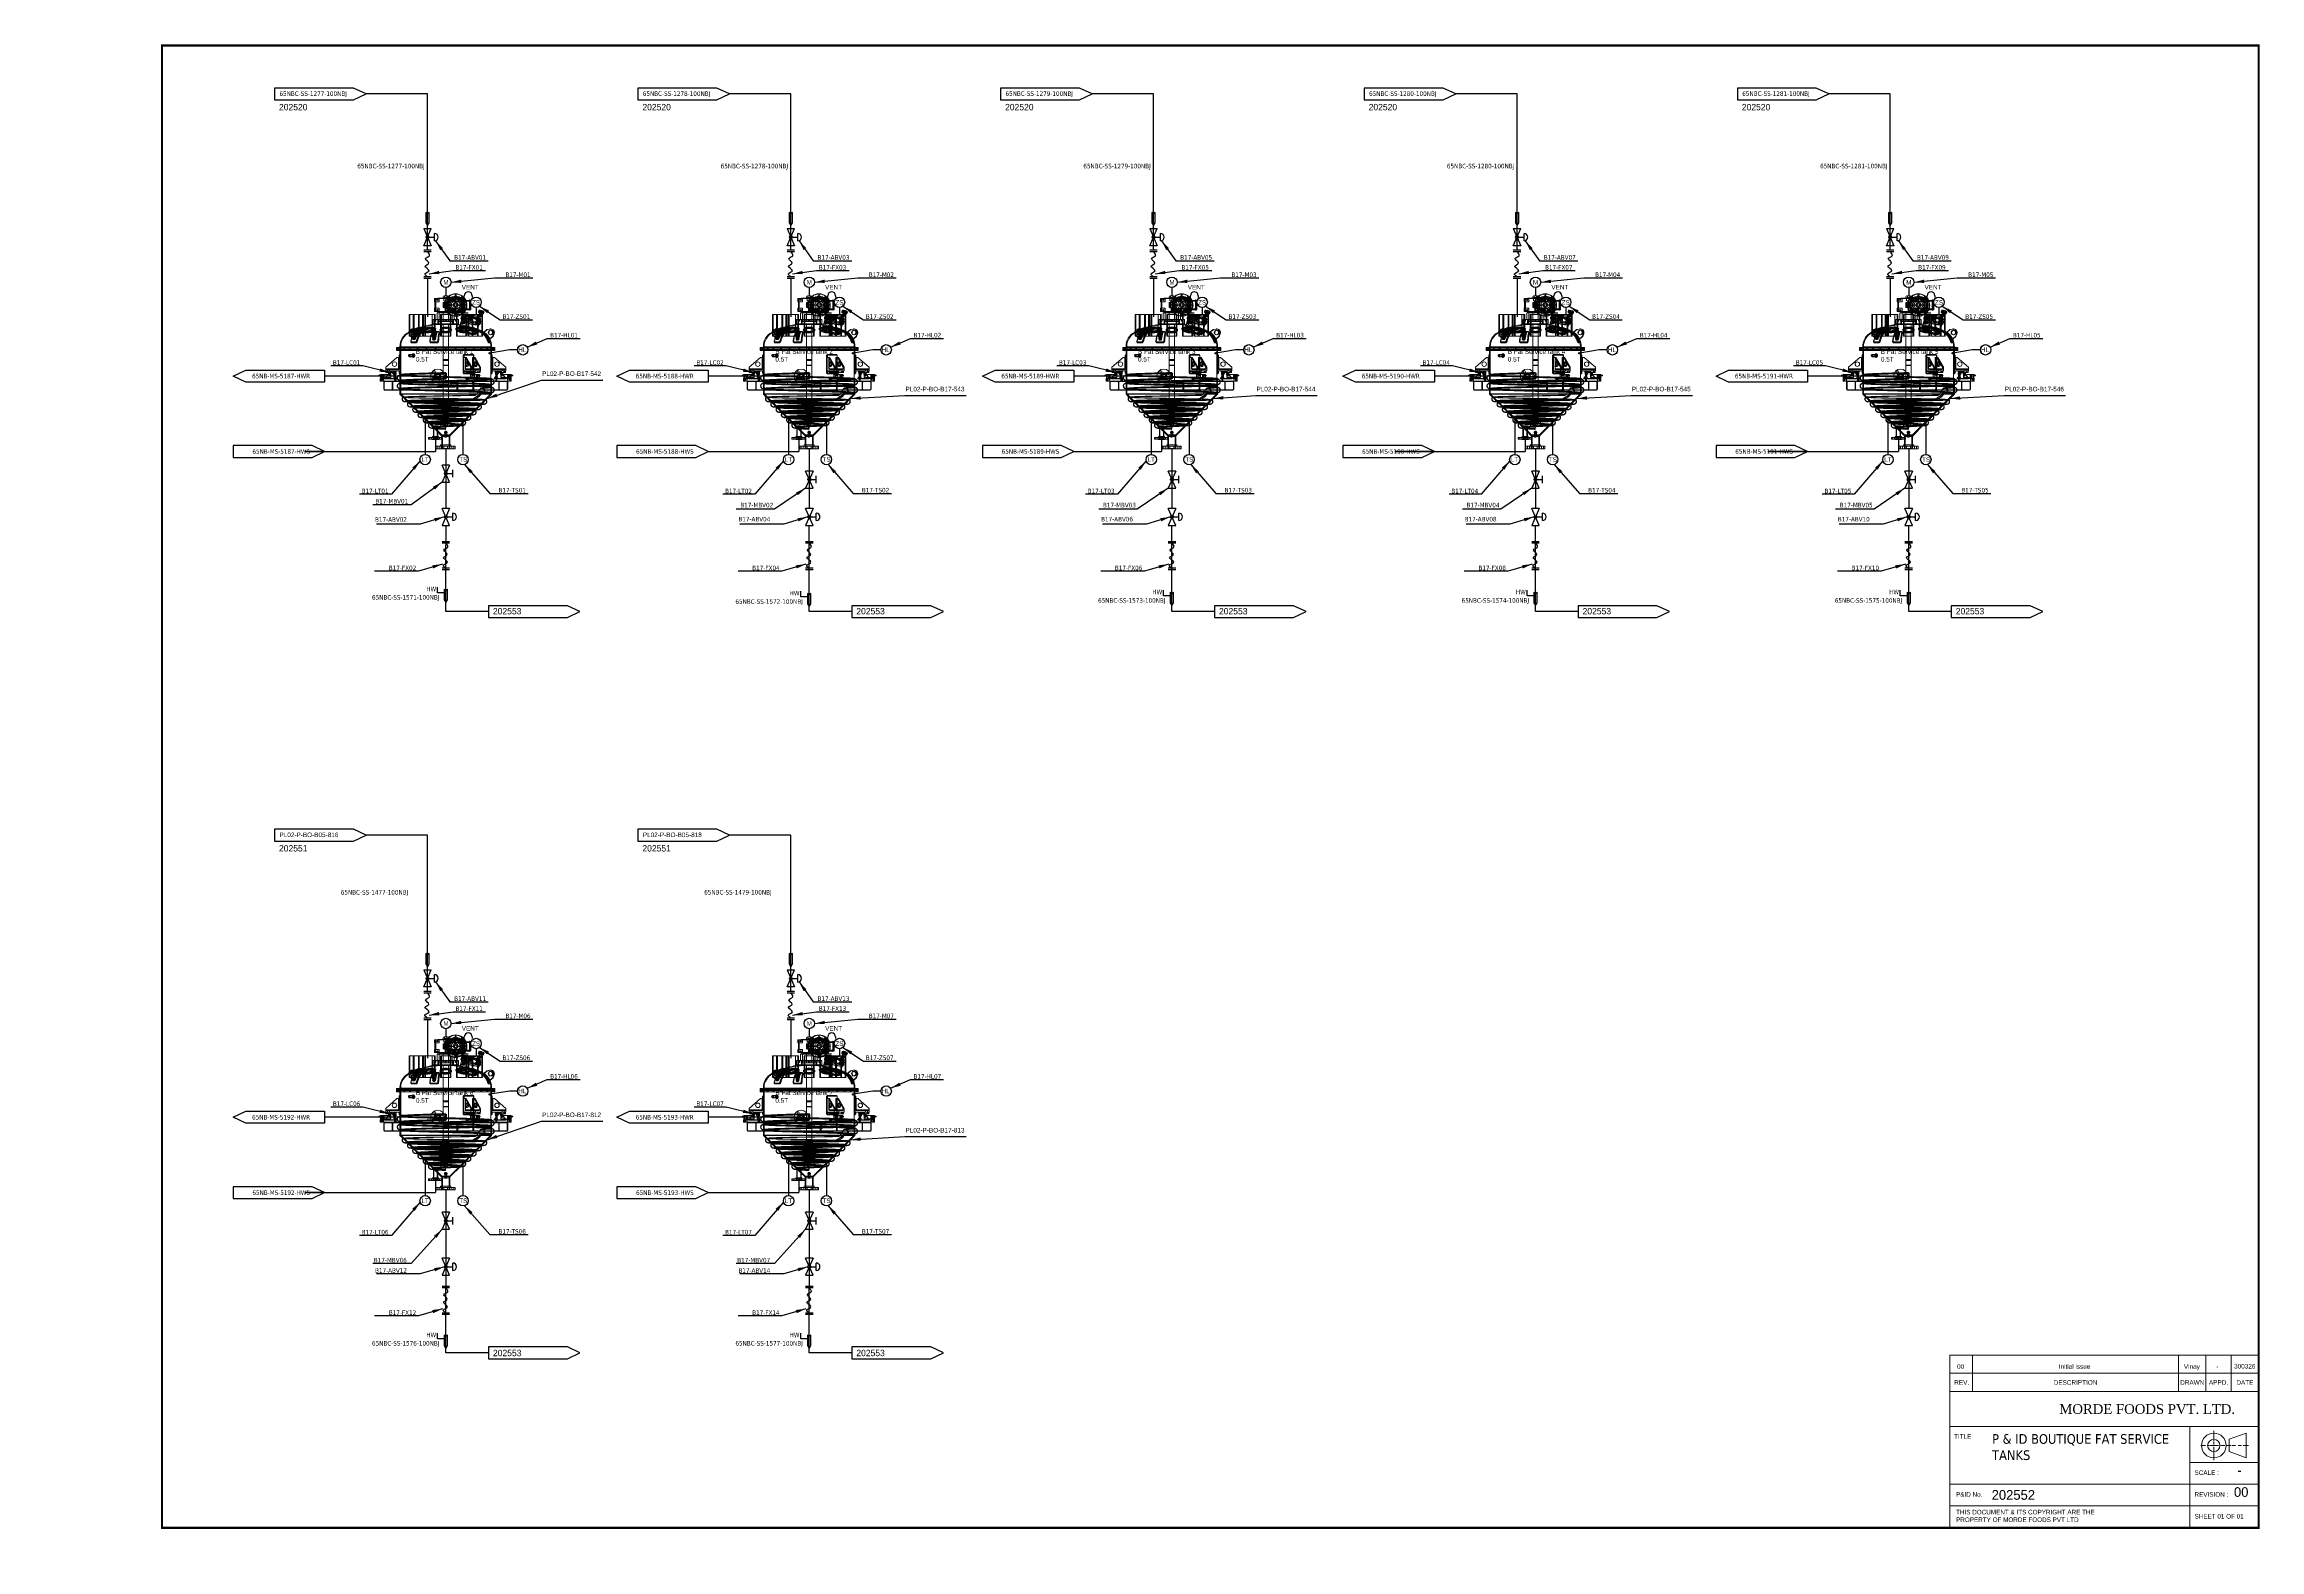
# Model space of a CAD drawing. Header units: millimetres. Extents: x -6314 to 11113, y -129 to 3675.
# Drawn here: x 0 to 5406, y 0 to 3675 of the extents above; entities that cross this region are included whole.
import ezdxf
from ezdxf.enums import TextEntityAlignment as Align

# ---------------------------------------------------------------- set-up
doc = ezdxf.new("R2010")
doc.units = ezdxf.units.MM
for name, color, linetype in [('Equipment', 123, 'Continuous'), ('HW LINE', 1, 'Continuous'), ('Reference', 6, 'Continuous')]:
    doc.layers.add(name, color=color, linetype=linetype)
doc.layers.add('TITLE TEXT', color=7, linetype='Continuous', lineweight=20)
doc.styles.add('ARI', font='arial.ttf')
doc.dimstyles.new('ISO-25', dxfattribs={"dimtxt": 2.5, "dimasz": 2.5, "dimexe": 1.25, "dimexo": 0.625, "dimtad": 1, "dimtxsty": 'Standard', "dimcen": 2.5, "dimadec": 0, "dimazin": 0, "dimtfac": 1, "dimtmove": 0, "dimatfit": 3, "dimfxl": 1, "dimarcsym": 0})

# ---------------------------------------------------------------- blocks, each defined once
blk = doc.blocks.new('A$C6b2bc574')
for p, q in [((-197, 0), (-220, 0)), ((-180, 0), (-187, 0)), ((-135, 0), (-177, 0)), ((-157, 71), (-157, 33)), ((-157, 27), (-157, 23)), ((-157, 20), (-157, 6)), ((-157, 3), (-157, -2)), ((-125, 0), (-127, 0)), ((-104, 0), (-122, 0)), ((-75, 0), (-97, 0)), ((-83, 30), (0, 60)), ((-83, 30), (-83, -30)), ((-51, 0), (-69, 0)), ((-22, 0), (-39, 0)), ((11, 0), (-14, 0)), ((0, 60), (0, -60)), ((-157, -6), (-157, -22)), ((-157, -25), (-157, -28)), ((-157, -30), (-157, -71)), ((0, -60), (-83, -30))]:
    blk.add_line(p, q)
for radius in [59.8, 29.9]:
    blk.add_circle((-157, 0), radius)
blk = doc.blocks.new('A$C22f65225')
blk.add_line((6, 184.8), (-6, 184.8))
at = {"layer": 'Equipment', "linetype": 'Continuous', "lineweight": 0, "extrusion": (0, 1, 0)}
for p, q in [((-81.4, 298), (-81, 298)), ((-81.4, 260.6), (-81.4, 298)), ((-81, 298), (-72.1, 298)), ((-79.7, 250), (-79.7, 298)), ((-72.1, 298), (-68.6, 298)), ((-72.1, 266.1), (-72.1, 298)), ((-70.3, 250), (-70.3, 298)), ((-68.6, 298), (-49.2, 298)), ((-60.3, 250), (-60.3, 298)), ((-58.6, 270.1), (-58.6, 298)), ((-51.6, 262.7), (-51.6, 298)), ((-50.9, 250), (-50.9, 298)), ((-49.9, 250), (-49.9, 298)), ((-49.2, 298), (-46.4, 298)), ((-49.2, 269.5), (-49.2, 298)), ((-46.4, 298), (-37.8, 298)), ((-46.4, 263), (-46.4, 298)), ((-44.7, 250), (-44.7, 298)), ((-37.8, 298), (-23.6, 298)), ((-30.4, 250), (-30.4, 298)), ((-25.3, 250), (-25.3, 298)), ((-23, 333.4), (-25, 333.4)), ((-25, 333.4), (-25, 326.4)), ((-22, 332), (-25, 332)), ((-22, 329.2), (-25, 329.2)), ((-25, 326.4), (-23, 326.4)), ((-23, 311.8), (-25, 311.8)), ((-25, 311.8), (-25, 304.8)), ((-22, 309), (-25, 309)), ((-22, 306.2), (-25, 306.2)), ((-25, 304.8), (-23, 304.8)), ((-24, 333.4), (-24, 326.4)), ((-24, 326.4), (-24, 311.8)), ((-24, 311.8), (-24, 304.8)), ((-23.6, 267.8), (-23.6, 298)), ((-23, 333.4), (-14.4, 333.4)), ((-23, 326.4), (-23, 333.4)), ((-23, 326.4), (-14.4, 326.4)), ((-14.4, 311.8), (-23, 311.8)), ((-23, 304.8), (-23, 311.8)), ((-14.4, 304.8), (-23, 304.8)), ((-22, 332), (-22, 330.6)), ((-21.2, 330.6), (-22, 332)), ((-22, 330.6), (-22, 329.2)), ((-21.2, 330.6), (-22, 329.2)), ((-22, 311.8), (-22, 326.4)), ((-22, 309), (-22, 307.6)), ((-21.2, 307.6), (-22, 309)), ((-22, 307.6), (-22, 306.2)), ((-21.2, 307.6), (-22, 306.2)), ((-19, 300.8), (-19, 288.2)), ((-18, 301.8), (18, 301.8)), ((-17.5, 334), (17.5, 334)), ((-17.5, 334), (-17.5, 333.5)), ((-17.5, 304.7), (-17.5, 301.9)), ((-14.5, 302.6), (-14.5, 285.6)), ((-14.4, 333.4), (14.4, 333.4)), ((-14.4, 326.4), (-14.4, 333.4)), ((-14.4, 304.8), (-14.4, 311.8)), ((14.4, 304.8), (-14.4, 304.8)), ((13.5, 303.6), (-13.5, 303.6)), ((-13, 334.3), (13, 334.3)), ((-13, 334.3), (-13, 334.1)), ((-11.4, 298), (3.1, 298)), ((-11.4, 265.4), (-11.4, 298)), ((-9.7, 250), (-9.7, 298)), ((-7, 334.6), (7, 334.6)), ((-7, 334.6), (-7, 334.4)), ((6, 324.6), (-6, 324.6)), ((-6, 313.6), (-6, 324.6)), ((6, 313.6), (-6, 313.6)), ((6, 303.5), (-6, 303.5)), ((-6, 282.3), (-6, 303.5)), ((-5.8, 337.6), (-5.8, 334.8)), ((-5.8, 334.8), (-5, 334.8)), ((-5.6, 334.6), (-5.8, 334.8)), ((-5, 334.8), (5.8, 334.8)), ((-4.2, 328.3), (-4.2, 334.6)), ((-4.2, 334.6), (-4.2, 333.8)), ((-4.2, 333.8), (-3.6, 333.8)), ((-4, 333.6), (-4.2, 333.8)), ((-4, 328.5), (-4.2, 328.3)), ((4, 328.3), (-4.2, 328.3)), ((-4.2, 313.6), (-4.2, 324.6)), ((-4.2, 303.5), (-4.2, 303.6)), ((-3.4, 333.6), (-4, 333.6)), ((-4, 328.5), (4, 328.5)), ((-3.8, 339.6), (-3.3, 339.6)), ((-3.6, 333.8), (4.2, 333.8)), ((4, 333.6), (-3.4, 333.6)), ((-3.3, 339.6), (3.8, 339.6)), ((-2.6, 339.6), (-2.6, 336)), ((-2.6, 336), (-2.2, 336)), ((-2.2, 336), (2.6, 336)), ((-2, 319.6), (1.5, 319.6)), ((1.5, 318.6), (-2, 318.6)), ((-1.8, 336), (-1.8, 333.6)), ((-1.4, 310.5), (-1.4, 328.5)), ((1.4, 310.5), (-1.4, 310.5)), ((0, 309.7), (-1.4, 310.5)), ((-1.2, 328.5), (-1.2, 305.1)), ((0, 309.7), (1.4, 310.5)), ((1.2, 328.5), (1.2, 305.1)), ((1.4, 310.5), (1.4, 328.5)), ((1.8, 336), (1.8, 333.6)), ((2.6, 339.6), (2.6, 336)), ((3.1, 298), (11.4, 298)), ((5.9, 320.6), (3.3, 320.6)), ((3.3, 317.6), (5.9, 317.6)), ((4, 334.6), (4, 328.3)), ((4, 333.6), (4.2, 333.8)), ((4, 328.5), (4.2, 328.3)), ((4, 328.3), (4, 324.6)), ((4.2, 328.3), (4, 328.3)), ((5.5, 319.4), (4, 319.4)), ((4, 318.8), (5.5, 318.8)), ((4, 313.6), (4, 303.6)), ((4.2, 334.6), (4.2, 333.8)), ((4.2, 303.5), (4.2, 328.3)), ((4.9, 334.6), (4.9, 324.6)), ((4.9, 313.6), (4.9, 303.6)), ((5.6, 334.6), (5.8, 334.8)), ((5.7, 319.4), (5.7, 319.4)), ((5.7, 318.8), (5.7, 318.8)), ((5.8, 337.6), (5.8, 334.8)), ((6, 313.6), (6, 324.6)), ((6, 282.3), (6, 303.5)), ((7, 334.6), (7, 334.4)), ((16.5, 319.4), (7.9, 319.4)), ((7.9, 318.8), (16.5, 318.8)), ((8.9, 331.4), (8.9, 331.5)), ((8.9, 306.7), (8.9, 306.7)), ((10.5, 319.9), (9.5, 319.9)), ((9.5, 318.3), (10.5, 318.3)), ((9.6, 332.2), (9.6, 332.2)), ((9.6, 306), (9.6, 306)), ((9.7, 250), (9.7, 298)), ((10.1, 319.5), (10.1, 318.7)), ((12.4, 319.9), (10.5, 319.9)), ((10.5, 318.3), (12.4, 318.3)), ((11.4, 265.4), (11.4, 298)), ((13, 334.3), (13, 334.1)), ((14.4, 333.4), (34.6, 333.4)), ((14.4, 333.4), (14.4, 326.4)), ((14.4, 326.4), (34.6, 326.4)), ((34.6, 311.8), (14.4, 311.8)), ((14.4, 311.8), (14.4, 304.8)), ((34.6, 304.8), (14.4, 304.8)), ((14.5, 302.6), (14.5, 285.6)), ((15.1, 329.5), (15.6, 328.6)), ((15.6, 309.5), (15.1, 308.6)), ((15.6, 328.6), (16.5, 327)), ((16.5, 311.1), (15.6, 309.5)), ((16.4, 329.6), (15.7, 329.2)), ((15.7, 308.9), (16.4, 308.5)), ((17, 329.4), (16.4, 330.3)), ((16.4, 307.8), (17, 308.7)), ((17.9, 327.8), (17, 329.4)), ((17, 308.7), (17.9, 310.3)), ((17.5, 334), (17.5, 333.5)), ((17.5, 304.7), (17.5, 301.9)), ((19, 300.8), (19, 288.2)), ((20.5, 337.8), (20.5, 335.2)), ((20.5, 302.9), (20.5, 300.3)), ((21.5, 339.6), (21.5, 343.1)), ((21.5, 295.1), (21.5, 298.5)), ((21.7, 337.1), (21.7, 335.6)), ((21.7, 335.4), (21.7, 335.4)), ((21.7, 333.2), (21.7, 324.6)), ((21.7, 313.6), (21.7, 305)), ((21.7, 302.8), (21.7, 302.7)), ((21.7, 302.5), (21.7, 301.1)), ((22.3, 335.6), (22.3, 337.1)), ((22.3, 335.4), (22.3, 335.4)), ((22.3, 324.6), (22.3, 333.2)), ((22.3, 305), (22.3, 313.6)), ((22.3, 302.7), (22.3, 302.8)), ((22.3, 301.1), (22.3, 302.5)), ((22.5, 343.1), (22.5, 339.6)), ((22.5, 298.5), (22.5, 295.1)), ((23.5, 335.2), (23.5, 337.8)), ((23.5, 300.3), (23.5, 302.9)), ((23.6, 298), (43.2, 298)), ((23.6, 267.8), (23.6, 298)), ((24.7, 319.9), (25.5, 319.9)), ((25.5, 318.3), (24.7, 318.3)), ((25.3, 250), (25.3, 298)), ((25.4, 318.3), (25.4, 319.9)), ((25.5, 319.9), (25.5, 318.3)), ((27.1, 329.4), (26.2, 327.8)), ((26.2, 310.3), (27.1, 308.7)), ((27.6, 330.3), (27.1, 329.4)), ((27.1, 308.7), (27.6, 307.8)), ((27.5, 327), (28.5, 328.6)), ((36.1, 319.4), (27.5, 319.4)), ((27.5, 318.8), (36.1, 318.8)), ((28.5, 309.5), (27.5, 311.1)), ((28.3, 329.2), (27.6, 329.6)), ((27.6, 308.5), (28.3, 308.9)), ((28.5, 328.6), (29, 329.5)), ((29, 308.6), (28.5, 309.5)), ((33.5, 319.9), (31.7, 319.9)), ((31.7, 318.3), (33.5, 318.3)), ((32.8, 330.6), (33.6, 332)), ((32.8, 330.6), (33.6, 329.2)), ((32.8, 307.6), (33.6, 309)), ((32.8, 307.6), (33.6, 306.2)), ((34.6, 319.9), (33.5, 319.9)), ((33.5, 318.3), (34.6, 318.3)), ((33.6, 330.6), (33.6, 332)), ((33.6, 332), (36.6, 332)), ((33.6, 329.2), (33.6, 330.6)), ((33.6, 329.2), (36.6, 329.2)), ((33.6, 326.4), (33.6, 311.8)), ((33.6, 307.6), (33.6, 309)), ((33.6, 309), (36.6, 309)), ((33.6, 306.2), (33.6, 307.6)), ((33.6, 306.2), (36.6, 306.2)), ((33.9, 318.7), (33.9, 319.5)), ((34.4, 332.2), (34.4, 332.2)), ((34.4, 306), (34.4, 306)), ((36.6, 333.4), (34.6, 333.4)), ((34.6, 333.4), (34.6, 326.4)), ((34.6, 326.4), (36.6, 326.4)), ((34.6, 311.8), (34.6, 326.4)), ((36.6, 311.8), (34.6, 311.8)), ((34.6, 311.8), (34.6, 304.8)), ((34.6, 304.8), (36.6, 304.8)), ((35.1, 331.5), (35.1, 331.4)), ((35.1, 306.7), (35.1, 306.7)), ((35.6, 333.4), (35.6, 326.4)), ((35.6, 311.8), (35.6, 326.4)), ((35.6, 311.8), (35.6, 304.8)), ((42.1, 327.6), (35.8, 327.6)), ((42.1, 310.6), (35.8, 310.6)), ((36.6, 326.4), (36.6, 333.4)), ((36.6, 304.8), (36.6, 311.8)), ((37.9, 293.3), (71.3, 298)), ((40.8, 320.6), (38.2, 320.6)), ((38.2, 317.6), (40.8, 317.6)), ((38.3, 319.4), (38.3, 319.4)), ((38.3, 318.8), (38.3, 318.8)), ((40, 319.4), (38.5, 319.4)), ((38.5, 318.8), (40, 318.8)), ((73, 297.2), (39.5, 292.4)), ((42.1, 328.2), (42.4, 328.2)), ((42.1, 328.2), (42.1, 328.2)), ((42.4, 328.2), (42.1, 328.2)), ((42.1, 320.7), (42.1, 328.2)), ((42.1, 317.4), (42.1, 320.7)), ((42.1, 309.9), (42.1, 317.4)), ((42.1, 309.9), (42.1, 309.9)), ((42.4, 309.9), (42.1, 309.9)), ((42.1, 309.9), (42.4, 309.9)), ((42.7, 328.2), (42.4, 328.2)), ((42.4, 309.9), (42.7, 309.9)), ((42.6, 319.6), (46, 319.6)), ((46, 318.6), (42.6, 318.6)), ((42.7, 328.2), (43.1, 328.9)), ((43.1, 327.6), (42.7, 328.2)), ((42.7, 328.2), (42.7, 328.2)), ((42.7, 309.9), (42.7, 328.2)), ((42.7, 309.9), (43.1, 310.5)), ((43.1, 309.3), (42.7, 309.9)), ((42.7, 309.9), (42.7, 309.9)), ((43.1, 328.9), (45, 328.9)), ((45.5, 327.6), (43.1, 327.6)), ((43.1, 310.5), (43.1, 327.6)), ((43.1, 310.5), (45.5, 310.5)), ((43.1, 308.1), (43.1, 309.3)), ((45, 309.2), (43.1, 309.3)), ((43.1, 308.1), (44.5, 308.1)), ((43.2, 298), (46.4, 298)), ((44.5, 308.1), (47.7, 308.1)), ((44.7, 250), (44.7, 298)), ((45, 328.9), (52.4, 329.2)), ((45.1, 309.2), (45, 309.2)), ((52.4, 327.7), (45.5, 327.6)), ((45.5, 310.5), (52.4, 310.4)), ((46.4, 263), (46.4, 298)), ((47.7, 309.9), (52.4, 309.7)), ((52.4, 308.1), (47.7, 308.1)), ((49.2, 298), (71.7, 298)), ((49.2, 269.5), (49.2, 298)), ((50.9, 250), (50.9, 298)), ((52.2, 287), (54.6, 295)), ((53.6, 330.5), (52.4, 330.5)), ((52.4, 307.7), (52.4, 330.5)), ((53.6, 307.7), (52.4, 307.7)), ((53.6, 330.5), (53.6, 307.7)), ((53.6, 329.4), (55.8, 329.4)), ((55.8, 326.7), (53.6, 326.7)), ((53.6, 311.5), (55.8, 311.5)), ((55.8, 308.7), (53.6, 308.7)), ((55.8, 329.4), (55.8, 326.7)), ((55.8, 326.7), (55.8, 311.5)), ((55.8, 311.5), (55.8, 308.7)), ((56.1, 296.5), (58.7, 296.7)), ((59.1, 296.4), (56.5, 296.3)), ((59.3, 295.2), (56.9, 287.3)), ((57.1, 295.1), (57.6, 294.8)), ((57.3, 287), (59.7, 295)), ((58.5, 295.2), (61.1, 295.3)), ((58.6, 270.1), (58.6, 298)), ((61.5, 295.1), (58.9, 295)), ((59, 296.6), (59.4, 296.4)), ((60.3, 250), (60.3, 298)), ((61.4, 295.3), (61.8, 295)), ((70.3, 250), (70.3, 298)), ((71.5, 298), (71.1, 296.6)), ((71.1, 296.6), (77.6, 297.6)), ((72.7, 295.7), (71.1, 296.6)), ((71.3, 298), (71.5, 298)), ((71.4, 293.5), (72.1, 296.5)), ((71.5, 298), (71.5, 298)), ((71.5, 298), (71.5, 298)), ((73, 297.2), (71.5, 298)), ((71.7, 298), (72.1, 298)), ((72.1, 298), (81.4, 298)), ((72.1, 261.3), (72.1, 298)), ((75.6, 297.1), (72.1, 296.5)), ((72.1, 296.5), (73, 296)), ((72.2, 293.1), (73, 296)), ((72.3, 303.3), (73.4, 307)), ((73.5, 306.7), (72.4, 303)), ((73.8, 307.6), (72.7, 303.9)), ((72.7, 295.7), (73, 297.2)), ((79.4, 296.5), (72.7, 295.7)), ((74, 307.2), (72.9, 303.5)), ((75.8, 297.6), (73, 288.2)), ((73, 296), (76.9, 296.4)), ((73.1, 304), (74.1, 307.7)), ((73.3, 302.1), (73.4, 302.3)), ((74.5, 305.9), (73.4, 302.2)), ((73.4, 302.3), (74.4, 305.8)), ((74.9, 305.5), (73.8, 301.8)), ((75.2, 302.6), (73.9, 298.4)), ((74, 298), (74, 298.1)), ((74.1, 297.9), (74, 298)), ((75.8, 307.8), (74.7, 304.1)), ((75.8, 307.8), (74.7, 304.1)), ((77.7, 297.1), (74.9, 287.7)), ((75.4, 304), (76.5, 307.7)), ((75.9, 300.8), (76.9, 304.5)), ((77.6, 297.5), (76.1, 297.2)), ((77.7, 304.2), (76.6, 300.5)), ((77.6, 297.6), (76.9, 294.7)), ((77.8, 297.5), (77.1, 294.6)), ((77.4, 296.5), (79.2, 296.6)), ((77.6, 297.6), (77.8, 297.5)), ((77.8, 297.5), (77.6, 297.5)), ((78.9, 307.2), (77.8, 303.6)), ((78.5, 293.7), (79.2, 296.6)), ((78.6, 303.3), (79.7, 307)), ((79.4, 296.5), (78.7, 293.6)), ((79.1, 299.8), (80.2, 303.5)), ((79.2, 296.6), (79.4, 296.5)), ((79.2, 296.4), (79.5, 296.5)), ((80, 298), (79.7, 296.7)), ((79.7, 250), (79.7, 298)), ((81, 303.4), (79.9, 299.7)), ((80.9, 300.9), (80, 298)), ((82.1, 306.2), (81, 302.5)), ((81.4, 260.6), (81.4, 298)), ((81.6, 302.1), (82.7, 305.8)), ((82, 299.5), (83.1, 303.2)), ((83.6, 303.4), (82.5, 299.7)), ((82.6, 299.8), (82.5, 299.5)), ((83.6, 303.2), (82.6, 299.8)), ((84.3, 304.9), (83.2, 301.2)), ((84.3, 304.4), (83.2, 300.7)), ((83.5, 300.9), (84.6, 304.5)), ((83.6, 299.9), (84.7, 303.6)), ((84.9, 303.8), (83.8, 300.1)), ((-81.4, 260.6), (-81.4, 260.6)), ((-81.4, 250), (-81.4, 257.3)), ((-81.4, 250), (-81, 250)), ((-81, 250), (-72.1, 250)), ((-79.5, 255), (-77.8, 249.2)), ((-77.8, 249.2), (-72.8, 243.3)), ((-77.8, 249.2), (-75, 249.2)), ((-75, 249.2), (-76.7, 255)), ((-70, 243.3), (-75, 249.2)), ((-74.3, 266.1), (-71.5, 266.1)), ((-74.3, 263.1), (-71.5, 263.1)), ((-74.3, 253.1), (-71.5, 253.1)), ((-68.7, 264.5), (-73.1, 265.9)), ((-72.1, 262), (-72.1, 266.1)), ((-72.1, 261.3), (-72.1, 262)), ((-72.1, 250), (-72.1, 258)), ((-72.1, 250), (-68.6, 250)), ((-70.2, 265.9), (-65.9, 264.5)), ((-63.7, 258.6), (-68.7, 264.5)), ((-65.9, 264.5), (-68.7, 264.5)), ((-68.6, 250), (-49.2, 250)), ((-65.9, 264.5), (-60.9, 258.6)), ((-64.1, 257.4), (-63.7, 258.6)), ((-62.1, 258.5), (-63.7, 258.6)), ((-63.7, 258.6), (-62.9, 257.7)), ((-63.2, 257.5), (-63.7, 258.6)), ((-62.9, 257.7), (-63.7, 258.6)), ((-63.7, 258.6), (-63.7, 258.6)), ((-63.2, 257.5), (-63.2, 257.5)), ((-62.9, 257.7), (-61.5, 257.7)), ((-62.9, 257.7), (-62.9, 257.7)), ((-62.9, 257.7), (-62.9, 257.7)), ((-54.4, 260.4), (-61.8, 260.4)), ((-61.5, 257.7), (-60.1, 257.7)), ((-59.3, 258.5), (-60.9, 258.6)), ((-59.3, 257.4), (-60.9, 258.6)), ((-60.9, 258.6), (-60.9, 258.6)), ((-60.1, 257.7), (-60.9, 258.6)), ((-60.9, 258.6), (-60.3, 257.5)), ((-60.9, 258.6), (-60.9, 258.6)), ((-60.9, 258.6), (-60.1, 257.7)), ((-60.3, 257.5), (-60.3, 257.5)), ((-60.1, 257.7), (-60.1, 257.7)), ((-60.1, 257.7), (-60.1, 257.7)), ((-58.6, 250), (-58.6, 267)), ((-53.7, 260.2), (-53.6, 260)), ((-51.6, 250), (-51.6, 259.4)), ((-49.2, 250), (-49.2, 266.3)), ((-49.2, 250), (-46.4, 250)), ((-46.4, 259.3), (-46.4, 259.8)), ((-46.4, 259.3), (-46.4, 259.3)), ((-46.4, 250), (-46.4, 259.3)), ((-46.4, 250), (-37.8, 250)), ((-37.8, 250), (-23.6, 250)), ((-29.9, 249.2), (-30.5, 255)), ((-28.1, 243.3), (-29.9, 249.2)), ((-26, 249.2), (-29.9, 249.2)), ((-28, 277.6), (-29.4, 276)), ((-29.4, 276), (-23.6, 276)), ((-28.7, 250), (-28.7, 265)), ((-24.7, 266.1), (-28.6, 266.1)), ((-24.7, 263.1), (-28.6, 263.1)), ((-24.7, 253.1), (-28.6, 253.1)), ((-28.2, 265.9), (-26.6, 264.5)), ((-23.6, 287.2), (-28, 287.2)), ((-28, 277.6), (-28, 287.2)), ((-23.6, 277.6), (-28, 277.6)), ((-26.7, 255), (-26, 249.2)), ((-26.6, 264.5), (-22.7, 264.5)), ((-26.6, 264.5), (-24.7, 258.6)), ((-16.2, 260.4), (-26.3, 260.4)), ((-26, 249.2), (-24.2, 243.3)), ((-25.9, 257.4), (-24.7, 258.6)), ((-24.1, 258.5), (-24.7, 258.6)), ((-24.4, 257.7), (-24.7, 258.6)), ((-24.7, 258.6), (-24.5, 257.5)), ((-24.7, 258.6), (-24.7, 258.6)), ((-24.7, 258.6), (-24.5, 257.7)), ((-24.4, 257.7), (-24.5, 257.7)), ((-24.5, 257.5), (-24.5, 257.5)), ((-22.5, 257.7), (-24.4, 257.7)), ((-24.4, 257.7), (-24.4, 257.7)), ((-24.3, 287.2), (-24.3, 283.2)), ((-23, 283.2), (-24.3, 283.2)), ((-22.7, 264.5), (-24.3, 265.9)), ((-11.4, 287.2), (-23.6, 287.2)), ((-11.4, 277.6), (-23.6, 277.6)), ((-23.6, 276), (-11.4, 276)), ((-23.6, 250), (-23.6, 264.6)), ((-21.7, 283.2), (-23, 283.2)), ((-20.9, 258.6), (-22.7, 264.5)), ((-20.6, 257.7), (-22.5, 257.7)), ((-21.7, 287.2), (-21.7, 283.2)), ((-20.3, 258.5), (-20.9, 258.6)), ((-20.9, 258.6), (-20.6, 257.7)), ((-19.3, 257.4), (-20.9, 258.6)), ((-20.7, 257.5), (-20.9, 258.6)), ((-20.6, 257.7), (-20.9, 258.6)), ((-20.9, 258.6), (-20.9, 258.6)), ((-20.7, 257.5), (-20.7, 257.5)), ((-20.6, 257.7), (-20.6, 257.7)), ((-20.6, 257.7), (-20.6, 257.7)), ((-17.6, 287.2), (-17.6, 283.2)), ((-16.3, 283.2), (-17.6, 283.2)), ((-17.3, 278.2), (-17.3, 283.2)), ((-15.3, 278.2), (-17.3, 278.2)), ((-16.3, 277.6), (-17.3, 278.2)), ((-17, 282.3), (-17, 285.5)), ((0, 282.3), (-17, 282.3)), ((0, 285.6), (-16.9, 285.6)), ((-15, 283.2), (-16.3, 283.2)), ((-16.3, 277.6), (-15.3, 278.2)), ((-15.3, 278.2), (-15.3, 283.2)), ((-15, 287.2), (-15, 283.2)), ((-14.6, 259.7), (-14.6, 259.5)), ((0, 287.2), (-11.4, 287.2)), ((0, 277.6), (-11.4, 277.6)), ((-11.4, 276), (0, 276)), ((-11.4, 250), (-11.4, 262.2)), ((-11.4, 250), (3.1, 250)), ((0, 276.7), (-6, 276.7)), ((-6, 160.2), (-6, 276.7)), ((-1.3, 287.2), (-1.3, 283.2)), ((0, 283.2), (-1.3, 283.2)), ((11.4, 287.2), (0, 287.2)), ((16.9, 285.6), (0, 285.6)), ((1.3, 283.2), (0, 283.2)), ((17, 282.3), (0, 282.3)), ((11.4, 277.6), (0, 277.6)), ((6, 276.7), (0, 276.7)), ((0, 276), (11.4, 276)), ((1.3, 287.2), (1.3, 283.2)), ((3.1, 250), (11.4, 250)), ((6, 160.6), (6, 276.7)), ((23.6, 287.2), (11.4, 287.2)), ((23.6, 277.6), (11.4, 277.6)), ((11.4, 276), (23.6, 276)), ((11.4, 261.4), (11.4, 262.2)), ((11.4, 261.4), (11.4, 261.4)), ((11.4, 250), (11.4, 261.4)), ((15, 287.2), (15, 283.2)), ((16.3, 283.2), (15, 283.2)), ((15.3, 278.2), (15.3, 283.2)), ((17.3, 278.2), (15.3, 278.2)), ((16.3, 277.6), (15.3, 278.2)), ((17.6, 283.2), (16.3, 283.2)), ((16.3, 277.6), (17.3, 278.2)), ((17, 282.3), (17, 285.5)), ((17.3, 278.2), (17.3, 283.2)), ((17.6, 287.2), (17.6, 283.2)), ((21.7, 287.2), (21.7, 283.2)), ((23, 283.2), (21.7, 283.2)), ((24.3, 283.2), (23, 283.2)), ((28, 287.2), (23.6, 287.2)), ((28, 277.6), (23.6, 277.6)), ((23.6, 276), (29.4, 276)), ((23.6, 264.2), (23.6, 264.6)), ((23.6, 264.2), (23.6, 264.2)), ((23.6, 250), (23.6, 264.2)), ((23.6, 250), (43.2, 250)), ((24.3, 287.2), (24.3, 283.2)), ((28, 277.6), (28, 287.2)), ((28, 277.6), (29.4, 276)), ((29.7, 268.7), (29.4, 267.5)), ((30.1, 268.5), (36, 288.5)), ((30.2, 270.3), (35.6, 288.7)), ((33.3, 279.9), (37, 292.7)), ((34, 278.4), (33.6, 278.6)), ((37.5, 292.5), (33.7, 279.7)), ((39.1, 278.8), (33.9, 278.5)), ((34.3, 278.3), (38.5, 278.5)), ((34.9, 292.9), (35.4, 294.5)), ((35.3, 292.8), (35.7, 294.4)), ((35.7, 278.6), (39.4, 291.4)), ((36.4, 277.1), (36, 277.3)), ((39.9, 291.1), (36.1, 278.4)), ((40.5, 277.4), (36.3, 277.2)), ((70.4, 293.6), (36.6, 288.8)), ((36.6, 288.8), (37.9, 293.3)), ((38.2, 288), (36.6, 288.8)), ((36.7, 292), (36.9, 293.9)), ((36.7, 277), (41.9, 277.2)), ((37.1, 292), (37.2, 293.9)), ((39.5, 292.4), (37.9, 293.3)), ((40.9, 292.9), (38.1, 283.3)), ((38.6, 290.4), (38.1, 290.6)), ((38.1, 283.3), (39.9, 283.4)), ((38.5, 283), (38.1, 283.3)), ((38.2, 288), (71.9, 292.8)), ((39.5, 292.4), (38.2, 288)), ((38.5, 294.2), (40.3, 294.3)), ((38.5, 283), (41.4, 292.6)), ((39.9, 283.1), (38.5, 283)), ((38.5, 278.5), (39.9, 283.1)), ((38.5, 278.5), (40.5, 277.4)), ((40.3, 289.4), (38.8, 290.3)), ((40.8, 294.1), (38.9, 294)), ((39.5, 292.1), (39.1, 292.4)), ((39.9, 281.5), (39.1, 278.8)), ((39.1, 278.8), (40.5, 278)), ((39.9, 283.4), (39.3, 281.5)), ((42.2, 280), (39.3, 281.5)), ((39.3, 281.5), (39.9, 281.5)), ((41.3, 291.2), (39.7, 292)), ((42.7, 281.8), (39.9, 283.4)), ((41.9, 282), (39.9, 283.1)), ((41.3, 280.8), (39.9, 281.5)), ((43.4, 291.6), (40.5, 282)), ((41, 289.1), (40.5, 289.3)), ((40.5, 282), (41.9, 282)), ((40.5, 277.4), (41.9, 282)), ((40.9, 281.7), (40.5, 282)), ((40.5, 278), (41.9, 277.2)), ((41.1, 294), (40.7, 294.2)), ((40.9, 292.9), (42.7, 293)), ((40.9, 281.7), (43.8, 291.3)), ((42.7, 281.8), (40.9, 281.7)), ((43.2, 292.8), (41.3, 292.7)), ((42.7, 280), (41.3, 280.8)), ((41.9, 290.8), (41.5, 291.1)), ((41.9, 277.2), (42.7, 280)), ((42.2, 280), (42.7, 281.8)), ((42.7, 280), (42.2, 280)), ((43.5, 292.7), (43.1, 292.9)), ((43.2, 250), (46.4, 250)), ((46.4, 250), (46.4, 259.8)), ((49.2, 250), (49.2, 266.3)), ((49.2, 250), (71.7, 250)), ((56.9, 287.3), (52.2, 287)), ((52.2, 287), (52.6, 286.8)), ((55, 294.8), (52.6, 286.8)), ((52.6, 286.8), (57.3, 287)), ((54.6, 285.7), (57, 293.7)), ((59.3, 285.9), (54.6, 285.7)), ((54.6, 285.7), (55.1, 285.5)), ((57.4, 293.5), (55.1, 285.5)), ((55.1, 285.5), (59.7, 285.7)), ((56.2, 293.3), (56.6, 293.1)), ((58.4, 292.1), (56.8, 293)), ((57.3, 287), (56.9, 287.3)), ((59.3, 293.9), (57.8, 294.7)), ((58.6, 292), (59, 291.8)), ((58.6, 250), (58.6, 267)), ((61.7, 293.9), (59.3, 285.9)), ((59.7, 285.7), (59.3, 285.9)), ((59.5, 293.8), (60, 293.5)), ((59.7, 285.7), (62.1, 293.7)), ((65.5, 280), (66.3, 282.8)), ((70.9, 280.3), (65.5, 280)), ((66.9, 279.2), (65.5, 280)), ((66.3, 282.8), (67.7, 282)), ((66.3, 282.8), (66.9, 282.8)), ((66.9, 282.8), (67.4, 284.7)), ((66.9, 279.8), (68.2, 284.4)), ((69.7, 281.3), (66.9, 282.8)), ((66.9, 279.8), (71.4, 280)), ((68.8, 278.8), (66.9, 279.8)), ((68.3, 278.5), (66.9, 279.2)), ((67.4, 284.7), (69.4, 284.8)), ((70.2, 283.1), (67.4, 284.7)), ((67.7, 282), (69.1, 281.2)), ((68.1, 257.3), (74, 277.3)), ((68.4, 257.2), (68.1, 256)), ((69.9, 284.5), (68.2, 284.4)), ((68.2, 284.4), (70.2, 283.4)), ((69.1, 281.2), (68.3, 278.5)), ((68.3, 278.5), (73.8, 278.7)), ((68.8, 278.8), (70.2, 283.4)), ((73.3, 279), (68.8, 278.8)), ((68.9, 258.8), (74.3, 277.2)), ((69.7, 281.3), (69.1, 281.2)), ((69.4, 284.8), (70.6, 288.6)), ((69.9, 284.5), (69.4, 284.8)), ((70.2, 283.1), (69.7, 281.3)), ((71, 288.4), (69.9, 284.5)), ((70.2, 283.4), (71.8, 283.4)), ((72.3, 283.2), (70.2, 283.1)), ((70.4, 293.6), (76.9, 294.7)), ((71.4, 293.5), (74.8, 294.1)), ((72.2, 293.1), (71.4, 293.5)), ((72.1, 286.3), (71.7, 286.6)), ((71.7, 250), (72.1, 250)), ((71.8, 283.4), (73, 287.3)), ((72.3, 283.2), (71.8, 283.4)), ((78.7, 293.6), (71.9, 292.8)), ((72.1, 290.2), (73.9, 290.2)), ((74.1, 285.2), (72.1, 286.3)), ((72.1, 250), (72.1, 258)), ((72.1, 250), (81.4, 250)), ((76, 293.4), (72.2, 293.1)), ((73.4, 287.1), (72.3, 283.2)), ((74.5, 288.8), (72.4, 281.8)), ((74.3, 290), (72.5, 289.9)), ((73.1, 288.1), (72.6, 288.3)), ((72.8, 281.6), (74.9, 288.6)), ((75, 287), (73.1, 288.1)), ((74.5, 285), (74.1, 285.2)), ((74.6, 289.9), (74.2, 290.2)), ((74.5, 288.8), (76.3, 288.9)), ((76.9, 287.5), (74.8, 280.5)), ((76.7, 288.7), (74.9, 288.6)), ((74.9, 280.8), (75.8, 282.5)), ((75.5, 286.8), (75, 287)), ((75.2, 294.2), (76.9, 294.5)), ((75.3, 280.3), (77.3, 287.3)), ((75.3, 280.6), (76.1, 282.3)), ((78.5, 293.7), (76.6, 293.5)), ((77, 288.6), (76.6, 288.9)), ((76.9, 294.7), (77.1, 294.6)), ((77.1, 294.6), (76.9, 294.5)), ((76.9, 280.5), (77.4, 282.1)), ((77.3, 280.4), (77.7, 282)), ((77.8, 260.2), (77.9, 260.4)), ((80.7, 260.4), (78, 260.4)), ((78.7, 293.6), (78.5, 293.7)), ((81.4, 260.6), (81.4, 260.6)), ((81.4, 250), (81.4, 257.3)), ((82.4, 258.5), (84.6, 258.6)), ((83.4, 257.4), (84.6, 258.6)), ((83.4, 258.5), (85.6, 258.6)), ((83.5, 257.7), (84.6, 258.6)), ((84.6, 258.6), (83.5, 257.7)), ((83.5, 257.7), (83.5, 257.7)), ((83.5, 257.7), (84.1, 257.7)), ((83.5, 257.7), (83.5, 257.7)), ((83.5, 257.7), (83.5, 257.7)), ((83.8, 257.5), (84.6, 258.6)), ((83.8, 257.5), (83.8, 257.5)), ((84.1, 257.7), (84.6, 257.7)), ((84.6, 258.6), (91.4, 264.5)), ((84.6, 258.6), (84.6, 258.6)), ((84.6, 257.7), (85.6, 258.6)), ((85.6, 258.6), (84.6, 257.7)), ((84.6, 257.7), (84.6, 257.7)), ((84.6, 257.7), (84.6, 257.7)), ((85.6, 258.6), (84.9, 257.5)), ((84.9, 257.5), (84.9, 257.5)), ((85.2, 257.4), (85.6, 258.6)), ((92.5, 264.5), (85.6, 258.6)), ((85.6, 258.6), (85.6, 258.6)), ((91.4, 264.5), (97.4, 265.9)), ((92.5, 264.5), (91.4, 264.5)), ((98.4, 265.9), (92.5, 264.5)), ((103.8, 249.2), (97, 243.3)), ((98.1, 243.3), (104.9, 249.2)), ((99, 266.1), (100.1, 266.1)), ((99, 263.1), (100.1, 263.1)), ((99, 253.1), (100.1, 253.1)), ((106.2, 255), (103.8, 249.2)), ((103.8, 249.2), (104.9, 249.2)), ((104.9, 249.2), (107.2, 255)), ((-108.2, 203), (-133.2, 181.2)), ((-108.8, 225), (-109, 224.8)), ((0, 224.8), (-109, 224.8)), ((-109, 222.2), (-109, 224.8)), ((-109, 222.2), (0, 222.2)), ((-108.8, 222), (-109, 222.2)), ((-108.8, 222), (-109, 221.8)), ((0, 221.8), (-109, 221.8)), ((-109, 218.2), (-109, 221.8)), ((-109, 218.2), (0, 218.2)), ((-108.8, 218), (-109, 218.2)), ((-108.8, 225), (0, 225)), ((-108.8, 222), (0, 222)), ((0, 218), (-108.8, 218)), ((-103.2, 203), (-108.2, 203)), ((-107, 218), (-107, 225)), ((-104.8, 218), (-104.8, 225)), ((-104.6, 221.8), (-104.8, 222)), ((-104.6, 220.8), (-104.6, 221.8)), ((0, 220.8), (-104.6, 220.8)), ((-104.6, 177.6), (-104.6, 203)), ((-104.5, 221.2), (-104.5, 222)), ((-104.5, 221.2), (0, 221.2)), ((-104.3, 221), (-104.5, 221.2)), ((0, 221), (-104.3, 221)), ((-103.5, 221.2), (-103.7, 221)), ((-103.5, 221.2), (-103.5, 222)), ((-103.2, 222), (-103.4, 221.8)), ((-103.4, 220.8), (-103.4, 221.8)), ((-101.6, 226), (-103.2, 225)), ((-103.2, 208), (-103.2, 203)), ((-103.2, 208), (-102.3, 208)), ((-103.2, 203), (-103.2, 177.6)), ((-101.6, 209.4), (-103, 208)), ((-102.4, 218), (-102.4, 225)), ((-100.8, 209.4), (-102.3, 208)), ((-102.3, 208), (-102.2, 208)), ((-102.2, 208), (-102.2, 168)), ((-100.6, 208), (-102.2, 208)), ((-101.6, 226), (-101.6, 227)), ((0, 226), (-101.6, 226)), ((-101.6, 156), (-101.6, 218)), ((-101.6, 209.4), (-100.8, 209.4)), ((-100.8, 208), (-100.8, 209.4)), ((-100.6, 168), (-100.6, 208)), ((-100.2, 218), (-100.2, 225)), ((-100, 122), (-100, 227)), ((-93.3, 218), (-93.3, 225)), ((-91.1, 218), (-91.1, 225)), ((-72.8, 209.6), (-81, 209.6)), ((-71.1, 208.9), (-81, 208.9)), ((-71.1, 205.1), (-81, 205.1)), ((-72.8, 204.4), (-81, 204.4)), ((-80.2, 218), (-80.2, 225)), ((-78, 218), (-78, 225)), ((-66.9, 237.3), (-76.6, 237.3)), ((-72.9, 242.7), (-72.8, 243.3)), ((-72.8, 243.3), (-72, 242.4)), ((-72.8, 243.3), (-71.9, 242.7)), ((-72, 242.4), (-70.6, 242.4)), ((-71.9, 242.7), (-71.9, 242.7)), ((-70.7, 209.7), (-71.8, 209.7)), ((-71.1, 209.6), (-71.8, 209.6)), ((-71.1, 204.4), (-71.8, 204.4)), ((-70.7, 204.3), (-71.8, 204.3)), ((-70.6, 242.4), (-69.2, 242.4)), ((-68.1, 242.7), (-70, 243.3)), ((-69.1, 242.7), (-70, 243.3)), ((-69.2, 242.4), (-70, 243.3)), ((-69.1, 242.7), (-69.1, 242.7)), ((-63.7, 218), (-63.7, 225)), ((-61.5, 218), (-61.5, 225)), ((-44.4, 218), (-44.4, 225)), ((-42.2, 218), (-42.2, 225)), ((-19.6, 237.3), (-32.9, 237.3)), ((-29.1, 242.7), (-28.1, 243.3)), ((-27.9, 241.1), (-28.1, 243.3)), ((-28.1, 243.3), (-27.8, 242.4)), ((-27.7, 242.7), (-28.1, 243.3)), ((-27.8, 242.4), (-28.1, 243.3)), ((-28.1, 243.3), (-28.1, 243.3)), ((-27.8, 242.4), (-27.8, 242.4)), ((-25.9, 242.4), (-27.8, 242.4)), ((-27.8, 242.4), (-27.8, 242.4)), ((-27.7, 242.7), (-27.7, 242.7)), ((-23.9, 242.4), (-25.9, 242.4)), ((-24.1, 241.1), (-24.2, 243.3)), ((-23.9, 242.4), (-24.2, 243.3)), ((-22.5, 242.7), (-24.2, 243.3)), ((-24.2, 243.3), (-23.9, 242.7)), ((-24.2, 243.3), (-23.9, 242.4)), ((-24.2, 243.3), (-24.2, 243.3)), ((-23.9, 242.7), (-23.9, 242.7)), ((-23.9, 242.4), (-23.9, 242.4)), ((-23.9, 242.4), (-23.9, 242.4)), ((-23.2, 218), (-23.2, 225)), ((-21, 218), (-21, 225)), ((-5.2, 197.8), (5.2, 197.8)), ((-5, 198.1), (-5, 196.1)), ((5, 198.1), (-5, 198.1)), ((-1.1, 218), (-1.1, 225)), ((101.6, 226), (0, 226)), ((0, 225), (108.8, 225)), ((109, 224.8), (0, 224.8)), ((0, 222.2), (109, 222.2)), ((0, 222), (108.8, 222)), ((109, 221.8), (0, 221.8)), ((0, 221.2), (104.5, 221.2)), ((104.3, 221), (0, 221)), ((104.6, 220.8), (0, 220.8)), ((0, 218.2), (109, 218.2)), ((108.8, 218), (0, 218)), ((1.1, 218), (1.1, 225)), ((5, 198.1), (5, 196.1)), ((21, 218), (21, 225)), ((23.2, 218), (23.2, 225)), ((38.3, 208), (38.3, 168)), ((38.3, 208), (40.3, 208)), ((40.3, 208), (39.7, 209.4)), ((39.7, 209.4), (39.7, 208)), ((39.7, 209.4), (61.1, 209.4)), ((40.3, 168), (40.3, 208)), ((40.3, 208), (40.3, 208)), ((40.3, 208), (40.8, 208)), ((40.8, 208), (40.8, 203)), ((40.8, 208), (62.4, 208)), ((40.8, 203), (43.3, 203)), ((42.2, 218), (42.2, 225)), ((43.3, 203), (45.4, 203)), ((43.3, 203), (55.8, 181.2)), ((43.6, 203), (43.6, 177.6)), ((44.1, 177.6), (44.1, 203)), ((44.4, 218), (44.4, 225)), ((45.4, 203), (57.9, 181.2)), ((59.1, 203), (59.1, 177.6)), ((59.1, 203), (61.1, 203)), ((61.1, 209.4), (62, 208)), ((61.1, 208), (61.1, 209.4)), ((61.1, 177.6), (61.1, 203)), ((61.1, 203), (62.8, 203)), ((61.5, 218), (61.5, 225)), ((61.9, 208), (61.9, 168)), ((62.4, 208), (62.4, 203)), ((62.4, 168), (62.4, 208)), ((62.8, 203), (75.3, 181.2)), ((62.8, 203), (64.9, 203)), ((63.7, 218), (63.7, 225)), ((64.9, 203), (77.4, 181.2)), ((78, 218), (78, 225)), ((80.2, 218), (80.2, 225)), ((91.1, 218), (91.1, 225)), ((93.3, 218), (93.3, 225)), ((95.4, 242.7), (97, 243.3)), ((97, 243.3), (95.8, 242.7)), ((95.8, 242.7), (95.8, 242.7)), ((95.9, 242.4), (96, 242.4)), ((96, 242.4), (97, 243.3)), ((97, 243.3), (96, 242.4)), ((96, 242.4), (96, 242.4)), ((96, 242.4), (96.5, 242.4)), ((99.8, 237.3), (96.3, 237.3)), ((96.5, 241.1), (97, 243.3)), ((96.5, 242.4), (97, 242.4)), ((96.8, 242.7), (98.1, 243.3)), ((96.8, 242.7), (96.8, 242.7)), ((97, 243.3), (97, 243.3)), ((98, 243.3), (97, 242.4)), ((97, 242.4), (98, 243.3)), ((97, 242.4), (97, 242.4)), ((97, 242.4), (97, 242.4)), ((97.2, 242.7), (98.1, 243.3)), ((97.5, 241.1), (98, 243.3)), ((98, 243.3), (98.1, 243.3)), ((99.9, 237.3), (99.7, 237.2)), ((100, 122), (100, 227)), ((100.2, 218), (100.2, 225)), ((100.6, 168), (100.6, 208)), ((100.6, 208), (102.2, 208)), ((100.8, 209.4), (102.3, 208)), ((100.8, 208), (100.8, 209.4)), ((101.6, 209.4), (100.8, 209.4)), ((101.6, 226), (101.6, 227)), ((101.6, 226), (103.2, 225)), ((101.6, 209.4), (101.6, 218)), ((101.6, 209.4), (103, 208)), ((102.3, 208), (102.2, 208)), ((102.2, 208), (102.2, 168)), ((103.2, 208), (102.3, 208)), ((102.4, 218), (102.4, 225)), ((103.2, 222), (103.4, 221.8)), ((103.2, 208), (103.2, 203)), ((103.2, 203), (108.2, 203)), ((103.2, 203), (103.2, 177.6)), ((103.4, 220.8), (103.4, 221.8)), ((103.5, 221.2), (103.5, 222)), ((103.5, 221.2), (103.7, 221)), ((104.3, 221), (104.5, 221.2)), ((104.5, 221.2), (104.5, 222)), ((104.6, 221.8), (104.8, 222)), ((104.6, 220.8), (104.6, 221.8)), ((104.6, 177.6), (104.6, 203)), ((104.8, 218), (104.8, 225)), ((107, 218), (107, 225)), ((108.2, 203), (133.2, 181.2)), ((108.8, 225), (109, 224.8)), ((108.8, 222), (109, 222.2)), ((108.8, 222), (109, 221.8)), ((108.8, 218), (109, 218.2)), ((109, 222.2), (109, 224.8)), ((109, 218.2), (109, 221.8)), ((-148.5, 162.3), (-148.5, 163.7)), ((-146.9, 163.7), (-148.5, 163.7)), ((-146.9, 162.3), (-148.5, 162.3)), ((-146.9, 162), (-146.9, 164)), ((-144.9, 164), (-146.9, 164)), ((-144.9, 162), (-146.9, 162)), ((-145.3, 156), (-145.3, 150.2)), ((-109.7, 156), (-145.3, 156)), ((-135.5, 150.2), (-145.3, 150.2)), ((-122, 165), (-144.9, 165)), ((-144.9, 165), (-144.9, 156)), ((-143.9, 155.8), (-144.1, 156)), ((-143.9, 152.4), (-144.1, 152.2)), ((-144.1, 152.2), (-141.4, 152.2)), ((-142.7, 155.8), (-143.9, 155.8)), ((-143.9, 152.4), (-143.9, 155.8)), ((-143.9, 152.4), (-141.6, 152.4)), ((-143.6, 150.2), (-143.6, 152.2)), ((-143.1, 156), (-143.1, 165)), ((-141.6, 155.8), (-142.7, 155.8)), ((-142.5, 156), (-142.5, 152.2)), ((-141.9, 150.2), (-141.9, 152.2)), ((-141.6, 155.8), (-141.4, 156)), ((-141.6, 152.4), (-141.6, 155.8)), ((-141.6, 152.4), (-141.4, 152.2)), ((-141.4, 152.2), (-141.2, 152.2)), ((-141.2, 156), (-141.2, 152.2)), ((-140.7, 156), (-140.7, 165)), ((-139.1, 156), (-139.1, 165)), ((-138.5, 156), (-138.5, 152.2)), ((-138.5, 152.2), (-137.2, 152.2)), ((-137.5, 148.2), (-137.5, 132.2)), ((-137.2, 156), (-137.2, 152.2)), ((-136.7, 156), (-136.7, 165)), ((-136.5, 132.2), (-136.5, 148.2)), ((135.5, 150.2), (-135.5, 150.2)), ((-135.5, 149.2), (135.5, 149.2)), ((-135, 157), (-135, 156)), ((-122, 158), (-134, 158)), ((-133.2, 173), (-133.2, 181.2)), ((-133.2, 177.6), (-104.6, 177.6)), ((-104.6, 176.2), (-133.2, 176.2)), ((-104.6, 173), (-133.2, 173)), ((-132.6, 173), (-132.6, 169.2)), ((-110.7, 169.2), (-132.6, 169.2)), ((-131.2, 172.8), (-131.4, 173)), ((-131.2, 169.4), (-131.4, 169.2)), ((-130, 172.8), (-131.2, 172.8)), ((-131.2, 169.4), (-131.2, 172.8)), ((-131.2, 169.4), (-128.9, 169.4)), ((-128.9, 172.8), (-130, 172.8)), ((-129.4, 173), (-129.4, 176.2)), ((-128.9, 172.8), (-128.7, 173)), ((-128.9, 169.4), (-128.9, 172.8)), ((-128.9, 169.4), (-128.7, 169.2)), ((-126.5, 169.2), (-126.5, 165)), ((-126, 169.2), (-126, 167.4)), ((-125.8, 167.4), (-126, 167.4)), ((-122, 167.4), (-125.8, 167.4)), ((-125.2, 165), (-125.6, 167.4)), ((-125.5, 165), (-125.5, 164)), ((-122.5, 164), (-125.5, 164)), ((-125, 163.4), (-125.5, 164)), ((-125, 173), (-125, 176.2)), ((-123, 163.4), (-125, 163.4)), ((-125, 163.4), (-125, 161)), ((-123, 161), (-125, 161)), ((-123, 163.4), (-122.5, 164)), ((-123, 163.4), (-123, 161)), ((-122.8, 165), (-122.4, 167.4)), ((-122.5, 165), (-122.5, 164)), ((-122, 169.2), (-122, 167.4)), ((-122, 165), (-122, 158)), ((-121.5, 165), (-122, 165)), ((-121.5, 169.2), (-121.5, 165)), ((-118.5, 148.2), (-118.5, 132.2)), ((-117.5, 132.2), (-117.5, 148.2)), ((-116.7, 173), (-116.7, 171.2)), ((-112.7, 171), (-116.5, 171)), ((-109.9, 168.2), (-115.5, 168.2)), ((-115.5, 168.2), (-115.5, 167.6)), ((-109.9, 167.6), (-115.5, 167.6)), ((-115.1, 167.6), (-115.1, 164.9)), ((-114.8, 164.6), (-115.1, 164.9)), ((-114.8, 159), (-115.1, 158.7)), ((-115.1, 158.7), (-115.1, 156)), ((-114.9, 169.2), (-114.9, 168.2)), ((-114.5, 164.6), (-114.8, 164.6)), ((-114.8, 159), (-114.5, 159)), ((-112.7, 164.6), (-114.5, 164.6)), ((-114.5, 164.6), (-114.5, 164.6)), ((-114.5, 159), (-112.7, 159)), ((-114.5, 159), (-114.5, 159)), ((-114.3, 164.6), (-114.3, 159)), ((-113.9, 164.9), (-113.9, 167.6)), ((-113.9, 156), (-113.9, 158.7)), ((-113.7, 169.2), (-113.7, 171)), ((-113.4, 172.8), (-113.6, 173)), ((-113.4, 169.4), (-113.6, 169.2)), ((-113.4, 155.8), (-113.6, 156)), ((-113.4, 152.4), (-113.6, 152.2)), ((-113.6, 152.2), (-110.9, 152.2)), ((-112.3, 172.8), (-113.4, 172.8)), ((-113.4, 169.4), (-113.4, 172.8)), ((-113.4, 169.4), (-111.1, 169.4)), ((-112.3, 155.8), (-113.4, 155.8)), ((-113.4, 152.4), (-113.4, 155.8)), ((-113.4, 152.4), (-111.1, 152.4)), ((-113.1, 150.2), (-113.1, 152.2)), ((-112.7, 171), (-109.7, 171)), ((-110.9, 164.6), (-112.7, 164.6)), ((-112.7, 164.6), (-112.7, 164.6)), ((-112.7, 159), (-110.9, 159)), ((-112.7, 159), (-112.7, 159)), ((-111.1, 172.8), (-112.3, 172.8)), ((-111.1, 155.8), (-112.3, 155.8)), ((-111.7, 169.2), (-111.7, 171)), ((-111.5, 167.6), (-111.5, 164.9)), ((-111.5, 158.7), (-111.5, 156)), ((-111.4, 150.2), (-111.4, 152.2)), ((-111.1, 172.8), (-110.9, 173)), ((-111.1, 169.4), (-111.1, 172.8)), ((-111.1, 169.4), (-110.9, 169.2)), ((-111.1, 164.6), (-111.1, 159)), ((-111.1, 155.8), (-110.9, 156)), ((-111.1, 152.4), (-111.1, 155.8)), ((-111.1, 152.4), (-110.9, 152.2)), ((-110.6, 164.6), (-110.9, 164.6)), ((-110.9, 164.6), (-110.9, 164.6)), ((-110.9, 159), (-110.6, 159)), ((-110.9, 159), (-110.9, 159)), ((-110.7, 169.2), (-109.7, 170.2)), ((-110.5, 169.2), (-110.7, 169.2)), ((-110.6, 164.6), (-110.3, 164.9)), ((-110.6, 159), (-110.3, 158.7)), ((-110.5, 169.2), (-110.5, 168.2)), ((-110.3, 167.6), (-110.3, 164.9)), ((-110.3, 158.7), (-110.3, 156)), ((-109.9, 168.2), (-109.9, 167.6)), ((-109.7, 173), (-109.7, 170.2)), ((-109.7, 156), (-109.7, 150.2)), ((-103.9, 176.9), (-104.6, 177.6)), ((-104.6, 176.2), (-103.9, 176.9)), ((-104.6, 173), (-103.2, 171.6)), ((-103.2, 177.6), (-103.9, 176.9)), ((-103.2, 171.6), (-103.2, 168)), ((-102.3, 168), (-103.2, 168)), ((-101.6, 166.6), (-103, 168)), ((-102.3, 168), (-100.8, 166.6)), ((-102.2, 168), (-102.3, 168)), ((-100.6, 168), (-102.2, 168)), ((-100.8, 166.6), (-101.6, 166.6)), ((-101.6, 164.9), (-101.6, 166.6)), ((-101.6, 152.1), (-101.6, 162.9)), ((-101.6, 146.9), (-101.6, 150.1)), ((-100.8, 166.6), (-100.8, 168)), ((-48, 150.2), (-48, 149.2)), ((-48, 149.2), (-48, 148.2)), ((-48, 148.2), (-48, 142.2)), ((-6, 160.6), (-6, 160.6)), ((-6, 159), (-6, 160.6)), ((-6, 159), (-6, 159)), ((-6, 129.3), (-6, 159)), ((-5.2, 195.8), (5.2, 195.8)), ((5, 196.1), (-5, 196.1)), ((0, 167.4), (-0.6, 167.4)), ((-0.6, 156.6), (-0.6, 167.4)), ((0, 156.6), (-0.6, 156.6)), ((-0.2, 169.4), (-0.2, 167.8)), ((-0.2, 168), (-0.2, 168)), ((-0.1, 154.6), (-0.2, 156.2)), ((-0.2, 156), (-0.2, 156)), ((0, 167.8), (0, 167.6)), ((0, 167.6), (1.4, 167.6)), ((0, 167.4), (0, 167.6)), ((0, 167.4), (0, 156.6)), ((0, 156.4), (0, 156.6)), ((1.4, 156.4), (0, 156.4)), ((0, 156.4), (0, 156.2)), ((1.4, 167.6), (1.4, 156.4)), ((6, 160.2), (6, 160.2)), ((6, 129), (6, 160.2)), ((12, 150.2), (12, 149.2)), ((12, 148.2), (12, 149.2)), ((12, 142.2), (12, 148.2)), ((24.6, 148.2), (24.6, 132.2)), ((26.5, 132.2), (26.5, 148.2)), ((38.3, 168), (40.3, 168)), ((39.7, 166.6), (40.3, 168)), ((39.7, 168), (39.7, 166.6)), ((54, 166.6), (39.7, 166.6)), ((40.8, 168), (40.3, 168)), ((40.3, 168), (40.3, 168)), ((41.5, 173), (40.8, 171.6)), ((40.8, 171.6), (45, 171.6)), ((40.8, 171.6), (40.8, 168)), ((53.6, 168), (40.8, 168)), ((55.8, 173), (41.5, 173)), ((43.6, 177.6), (43.8, 176.9)), ((43.6, 177.6), (57.9, 177.6)), ((43.8, 176.9), (44.1, 177.6)), ((43.8, 176.9), (44.8, 176.2)), ((59.1, 176.2), (44.8, 176.2)), ((45, 173), (45, 170.2)), ((45, 171.6), (62.4, 171.6)), ((45, 170.2), (45.5, 169.2)), ((64.8, 170.2), (45, 170.2)), ((45, 156), (45, 150.2)), ((62.7, 156), (45, 156)), ((56.4, 169.2), (45.5, 169.2)), ((46, 193), (48.1, 193)), ((46, 183), (48.1, 183)), ((47.3, 172.8), (47.1, 173)), ((47.3, 169.4), (47.1, 169.2)), ((47.3, 155.8), (47.1, 156)), ((47.3, 152.4), (47.1, 152.2)), ((47.1, 152.2), (47.2, 152.2)), ((47.2, 152.2), (49.8, 152.2)), ((49.6, 172.8), (47.3, 172.8)), ((47.3, 169.4), (47.3, 172.8)), ((47.3, 169.4), (47.4, 169.4)), ((49.6, 155.8), (47.3, 155.8)), ((47.3, 152.4), (47.3, 155.8)), ((47.3, 152.4), (47.4, 152.4)), ((47.4, 169.4), (49.6, 169.4)), ((47.4, 152.4), (49.6, 152.4)), ((47.6, 150.2), (47.6, 152.2)), ((49.3, 150.2), (49.3, 152.2)), ((49.6, 172.8), (49.8, 173)), ((49.6, 169.4), (49.6, 172.8)), ((49.6, 169.4), (49.8, 169.2)), ((49.6, 155.8), (49.8, 156)), ((49.6, 152.4), (49.6, 155.8)), ((49.6, 152.4), (49.8, 152.2)), ((51.4, 171.2), (51.4, 173)), ((51.6, 171), (53.1, 171)), ((60.2, 171), (53.1, 171)), ((53.9, 168.2), (53.6, 168.2)), ((53.6, 168.2), (53.6, 167.6)), ((59.2, 168), (53.6, 168)), ((53.9, 167.6), (53.6, 167.6)), ((59.2, 168.2), (53.9, 168.2)), ((59.2, 167.6), (53.9, 167.6)), ((54, 167.6), (54, 164.9)), ((58.8, 166.6), (54, 166.6)), ((54.3, 164.6), (54, 164.9)), ((54.3, 159), (54, 158.7)), ((54, 158.7), (54, 156)), ((54.2, 169.2), (54.2, 168.2)), ((54.6, 164.6), (54.3, 164.6)), ((54.3, 159), (54.6, 159)), ((56.3, 164.6), (54.6, 164.6)), ((54.6, 164.6), (54.6, 164.6)), ((54.6, 159), (56.3, 159)), ((54.6, 159), (54.6, 159)), ((54.8, 164.6), (54.8, 159)), ((55.2, 167.6), (55.2, 164.9)), ((55.2, 158.7), (55.2, 156)), ((55.3, 169.2), (55.3, 171)), ((55.8, 181.2), (57.9, 181.2)), ((55.8, 173), (55.8, 181.2)), ((77.4, 173), (55.8, 173)), ((56.1, 172.8), (55.9, 173)), ((56.1, 169.4), (55.9, 169.2)), ((58.5, 172.8), (56.1, 172.8)), ((56.1, 169.4), (56.1, 172.8)), ((56.1, 169.4), (56.3, 169.4)), ((56.3, 169.4), (58.5, 169.4)), ((56.3, 164.6), (56.4, 164.6)), ((56.4, 159), (56.3, 159)), ((56.4, 173), (56.4, 169.2)), ((76.2, 169.2), (56.4, 169.2)), ((58.2, 164.6), (56.4, 164.6)), ((56.4, 159), (58.2, 159)), ((57.4, 169.2), (57.4, 171)), ((57.6, 167.6), (57.6, 164.9)), ((57.6, 158.7), (57.6, 156)), ((57.9, 181.2), (57.9, 177.6)), ((59.1, 177.6), (57.9, 177.6)), ((59.1, 176.2), (57.9, 177.6)), ((58, 164.6), (58, 159)), ((58.4, 164.6), (58.2, 164.6)), ((58.2, 164.6), (58.2, 164.6)), ((58.2, 159), (58.4, 159)), ((58.2, 159), (58.2, 159)), ((58.3, 173), (58.3, 171.2)), ((69.8, 165), (58.4, 165)), ((58.4, 165), (58.4, 158)), ((58.4, 164.6), (58.8, 164.9)), ((58.4, 164.6), (58.4, 164.6)), ((58.4, 159), (58.4, 159)), ((58.4, 159), (58.8, 158.7)), ((64.4, 158), (58.4, 158)), ((58.5, 172.8), (58.7, 173)), ((58.5, 169.4), (58.5, 172.8)), ((58.5, 169.4), (58.7, 169.2)), ((58.6, 169.2), (58.6, 168.2)), ((58.8, 165), (58.8, 167.6)), ((59.5, 166.6), (58.8, 166.6)), ((58.8, 164.9), (58.8, 165)), ((58.8, 158), (58.8, 158.7)), ((58.8, 156), (58.8, 158)), ((59.1, 177.6), (60.1, 176.9)), ((59.1, 176.2), (74.1, 176.2)), ((59.2, 168.2), (59.2, 167.6)), ((59.5, 168), (59.2, 168)), ((59.5, 169.2), (59.5, 165)), ((62.4, 168), (59.5, 168)), ((61.1, 166.6), (59.5, 166.6)), ((59.8, 176.2), (60.1, 176.9)), ((60, 169.2), (60, 167.4)), ((63.7, 167.4), (60, 167.4)), ((60.1, 176.9), (61.1, 177.6)), ((60.3, 148.2), (60.3, 132.2)), ((60.4, 173), (60.4, 171.2)), ((60.8, 165), (60.4, 167.4)), ((60.5, 165), (60.5, 164)), ((62.8, 164), (60.5, 164)), ((61, 163.4), (60.5, 164)), ((62.5, 163.4), (61, 163.4)), ((61, 163.4), (61, 161)), ((62.5, 161), (61, 161)), ((75.3, 177.6), (61.1, 177.6)), ((62, 168), (61.1, 166.6)), ((61.1, 166.6), (61.1, 168)), ((61.4, 173), (61.4, 176.2)), ((62.1, 132.2), (62.1, 148.2)), ((62.5, 155.8), (62.3, 156)), ((62.5, 152.4), (62.3, 152.2)), ((62.3, 152.2), (62.5, 152.2)), ((63.1, 173), (62.4, 171.6)), ((62.6, 172.8), (62.4, 173)), ((62.4, 171.6), (62.4, 168)), ((62.6, 169.4), (62.4, 169.2)), ((62.6, 155.8), (62.4, 156)), ((62.6, 152.4), (62.4, 152.2)), ((63, 163.4), (62.5, 163.4)), ((63, 161), (62.5, 161)), ((64.9, 155.8), (62.5, 155.8)), ((62.5, 152.4), (62.5, 155.8)), ((62.5, 152.4), (62.6, 152.4)), ((62.5, 152.2), (65.1, 152.2)), ((65, 172.8), (62.6, 172.8)), ((62.6, 169.4), (62.6, 172.8)), ((62.6, 169.4), (62.8, 169.4)), ((62.6, 152.4), (62.6, 155.8)), ((62.6, 152.4), (64.9, 152.4)), ((62.7, 156), (62.7, 150.2)), ((82.5, 156), (62.7, 156)), ((62.8, 169.4), (65, 169.4)), ((63.5, 164), (62.8, 164)), ((62.8, 150.2), (62.8, 152.2)), ((63, 163.4), (63.5, 164)), ((63, 163.4), (63, 161)), ((63, 150.2), (63, 152.2)), ((63.2, 165), (63.6, 167.4)), ((63.5, 165), (63.5, 164)), ((63.6, 165), (63.6, 158)), ((64, 167.4), (63.7, 167.4)), ((64, 169.2), (64, 167.4)), ((69.6, 158), (64.4, 158)), ((64.5, 169.2), (64.5, 165)), ((64.5, 150.2), (64.5, 152.2)), ((64.7, 150.2), (64.7, 152.2)), ((64.8, 173), (64.8, 170.2)), ((65.3, 169.2), (64.8, 170.2)), ((64.8, 156), (64.8, 150.2)), ((64.9, 156), (64.9, 157)), ((64.9, 155.8), (65.1, 156)), ((65, 155.8), (64.9, 155.8)), ((64.9, 152.4), (64.9, 155.8)), ((64.9, 152.4), (65, 152.4)), ((64.9, 152.4), (65.1, 152.2)), ((65, 172.8), (65.2, 173)), ((65, 169.4), (65, 172.8)), ((65, 169.4), (65.2, 169.2)), ((65, 155.8), (65.2, 156)), ((65, 152.4), (65, 155.8)), ((65, 152.4), (65.2, 152.2)), ((65.1, 152.2), (65.2, 152.2)), ((65.6, 193), (67.7, 193)), ((65.6, 183), (67.7, 183)), ((65.8, 173), (65.8, 176.2)), ((67.7, 156), (67.7, 165)), ((68.3, 156), (68.3, 152.2)), ((68.3, 152.2), (68.4, 152.2)), ((68.4, 152.2), (69.6, 152.2)), ((69.6, 156), (69.6, 152.2)), ((69.7, 156), (69.7, 165)), ((75, 165), (69.8, 165)), ((69.8, 165), (69.8, 156)), ((70.1, 156), (70.1, 165)), ((70.1, 157), (70.1, 156)), ((70.3, 156), (70.3, 152.2)), ((70.3, 152.2), (70.4, 152.2)), ((70.4, 152.2), (71.6, 152.2)), ((71.2, 164), (72.2, 164)), ((71.2, 162), (72.2, 162)), ((71.5, 172.8), (71.3, 173)), ((71.5, 169.4), (71.3, 169.2)), ((73.9, 172.8), (71.5, 172.8)), ((71.5, 169.4), (71.5, 172.8)), ((71.5, 169.4), (71.7, 169.4)), ((71.6, 156), (71.6, 152.2)), ((71.7, 169.4), (73.9, 169.4)), ((72.1, 156), (72.1, 165)), ((72.2, 163.7), (73, 163.7)), ((72.2, 162.3), (73, 162.3)), ((73.7, 164), (74.7, 164)), ((73.7, 162), (74.7, 162)), ((73.9, 172.8), (74.1, 173)), ((73.9, 169.4), (73.9, 172.8)), ((73.9, 169.4), (74.1, 169.2)), ((74.1, 176.2), (75.3, 177.6)), ((74.7, 163.7), (75.5, 163.7)), ((74.7, 162.3), (75.5, 162.3)), ((75, 165), (75, 163.9)), ((75, 163.9), (75, 162.1)), ((75, 162.1), (75, 156)), ((75.3, 181.2), (75.3, 177.6)), ((75.3, 181.2), (77.4, 181.2)), ((76.2, 173), (76.2, 169.2)), ((77.4, 173), (77.4, 181.2)), ((77.9, 155.8), (77.7, 156)), ((77.9, 152.4), (77.7, 152.2)), ((77.7, 152.2), (77.9, 152.2)), ((80.2, 155.8), (77.9, 155.8)), ((77.9, 152.4), (77.9, 155.8)), ((77.9, 152.4), (78, 152.4)), ((77.9, 152.2), (80.4, 152.2)), ((78, 152.4), (80.2, 152.4)), ((78.2, 150.2), (78.2, 152.2)), ((79.9, 150.2), (79.9, 152.2)), ((80.2, 155.8), (80.4, 156)), ((80.2, 152.4), (80.2, 155.8)), ((80.2, 152.4), (80.4, 152.2)), ((82.5, 156), (82.5, 150.2)), ((100.6, 168), (102.2, 168)), ((102.3, 168), (100.8, 166.6)), ((100.8, 166.6), (100.8, 168)), ((101.6, 166.6), (103, 168)), ((101.6, 155.9), (101.6, 156)), ((101.6, 143.1), (101.6, 153.9)), ((102.2, 168), (102.3, 168)), ((102.3, 168), (103.2, 168)), ((103.2, 177.6), (103.9, 176.9)), ((104.6, 173), (103.2, 171.6)), ((103.2, 171.6), (103.2, 168)), ((103.9, 176.9), (104.6, 177.6)), ((104.6, 176.2), (103.9, 176.9)), ((133.2, 177.6), (104.6, 177.6)), ((104.6, 176.2), (133.2, 176.2)), ((104.6, 173), (133.2, 173)), ((109.7, 173), (109.7, 170.2)), ((112.7, 171), (109.7, 171)), ((110.7, 169.2), (109.7, 170.2)), ((109.7, 156), (145.3, 156)), ((109.9, 168.2), (115.5, 168.2)), ((109.9, 168.2), (109.9, 167.6)), ((109.9, 167.6), (115.5, 167.6)), ((110.3, 167.6), (110.3, 164.9)), ((110.6, 164.6), (110.3, 164.9)), ((110.6, 159), (110.3, 158.7)), ((110.3, 158.7), (110.3, 156)), ((110.5, 169.2), (110.5, 168.2)), ((110.5, 169.2), (110.7, 169.2)), ((110.6, 164.6), (110.9, 164.6)), ((110.9, 159), (110.6, 159)), ((110.7, 169.2), (132.6, 169.2)), ((111.1, 172.8), (110.9, 173)), ((111.1, 169.4), (110.9, 169.2)), ((110.9, 164.6), (112.7, 164.6)), ((110.9, 164.6), (110.9, 164.6)), ((110.9, 159), (110.9, 159)), ((112.7, 159), (110.9, 159)), ((111.1, 155.8), (110.9, 156)), ((111.1, 152.4), (110.9, 152.2)), ((113.6, 152.2), (110.9, 152.2)), ((111.1, 172.8), (112.3, 172.8)), ((111.1, 169.4), (111.1, 172.8)), ((113.4, 169.4), (111.1, 169.4)), ((111.1, 164.6), (111.1, 159)), ((111.1, 155.8), (112.3, 155.8)), ((111.1, 152.4), (111.1, 155.8)), ((113.4, 152.4), (111.1, 152.4)), ((111.4, 150.2), (111.4, 152.2)), ((111.5, 167.6), (111.5, 164.9)), ((111.5, 158.7), (111.5, 156)), ((111.7, 169.2), (111.7, 171)), ((112.3, 172.8), (113.4, 172.8)), ((112.3, 155.8), (113.4, 155.8)), ((112.7, 171), (116.5, 171)), ((112.7, 164.6), (114.5, 164.6)), ((112.7, 164.6), (112.7, 164.6)), ((112.7, 159), (112.7, 159)), ((114.5, 159), (112.7, 159)), ((113.1, 150.2), (113.1, 152.2)), ((113.4, 172.8), (113.6, 173)), ((113.4, 169.4), (113.4, 172.8)), ((113.4, 169.4), (113.6, 169.2)), ((113.4, 155.8), (113.6, 156)), ((113.4, 152.4), (113.4, 155.8)), ((113.4, 152.4), (113.6, 152.2)), ((113.7, 169.2), (113.7, 171)), ((113.9, 164.9), (113.9, 167.6)), ((113.9, 156), (113.9, 158.7)), ((114.3, 164.6), (114.3, 159)), ((114.5, 164.6), (114.8, 164.6)), ((114.5, 164.6), (114.5, 164.6)), ((114.5, 159), (114.5, 159)), ((114.8, 159), (114.5, 159)), ((114.8, 164.6), (115.1, 164.9)), ((114.8, 159), (115.1, 158.7)), ((114.9, 169.2), (114.9, 168.2)), ((115.1, 167.6), (115.1, 164.9)), ((115.1, 158.7), (115.1, 156)), ((115.5, 168.2), (115.5, 167.6)), ((116.7, 173), (116.7, 171.2)), ((117.5, 148.2), (117.5, 132.2)), ((118.5, 132.2), (118.5, 148.2)), ((121.5, 169.2), (121.5, 165)), ((121.5, 165), (122, 165)), ((122, 169.2), (122, 167.4)), ((122, 167.4), (125.8, 167.4)), ((122, 165), (144.9, 165)), ((122, 165), (122, 158)), ((122, 158), (134, 158)), ((122.8, 165), (122.4, 167.4)), ((122.5, 165), (122.5, 164)), ((122.5, 164), (125.5, 164)), ((123, 163.4), (122.5, 164)), ((123, 163.4), (125, 163.4)), ((123, 163.4), (123, 161)), ((123, 161), (125, 161)), ((125, 173), (125, 176.2)), ((125, 163.4), (125.5, 164)), ((125, 163.4), (125, 161)), ((125.2, 165), (125.6, 167.4)), ((125.5, 165), (125.5, 164)), ((125.8, 167.4), (126, 167.4)), ((126, 169.2), (126, 167.4)), ((126.5, 169.2), (126.5, 165)), ((128.9, 172.8), (128.7, 173)), ((128.9, 169.4), (128.7, 169.2)), ((128.9, 172.8), (130, 172.8)), ((128.9, 169.4), (128.9, 172.8)), ((131.2, 169.4), (128.9, 169.4)), ((129.4, 173), (129.4, 176.2)), ((130, 172.8), (131.2, 172.8)), ((131.2, 172.8), (131.4, 173)), ((131.2, 169.4), (131.2, 172.8)), ((131.2, 169.4), (131.4, 169.2)), ((132.6, 173), (132.6, 169.2)), ((133.2, 173), (133.2, 181.2)), ((135, 157), (135, 156)), ((135.5, 150.2), (145.3, 150.2)), ((136.5, 148.2), (136.5, 132.2)), ((136.7, 156), (136.7, 165)), ((137.2, 156), (137.2, 152.2)), ((138.5, 152.2), (137.2, 152.2)), ((137.5, 148.2), (137.5, 132.2)), ((138.5, 156), (138.5, 152.2)), ((139.1, 156), (139.1, 165)), ((140.7, 156), (140.7, 165)), ((141.2, 156), (141.2, 152.2)), ((141.4, 152.2), (141.2, 152.2)), ((141.6, 155.8), (141.4, 156)), ((141.6, 152.4), (141.4, 152.2)), ((144.1, 152.2), (141.4, 152.2)), ((141.6, 155.8), (142.7, 155.8)), ((141.6, 152.4), (141.6, 155.8)), ((143.9, 152.4), (141.6, 152.4)), ((141.9, 150.2), (141.9, 152.2)), ((142.5, 156), (142.5, 152.2)), ((142.7, 155.8), (143.9, 155.8)), ((143.1, 156), (143.1, 165)), ((143.6, 150.2), (143.6, 152.2)), ((143.9, 155.8), (144.1, 156)), ((143.9, 152.4), (143.9, 155.8)), ((143.9, 152.4), (144.1, 152.2)), ((144.9, 165), (144.9, 156)), ((144.9, 164), (146.9, 164)), ((144.9, 162), (146.9, 162)), ((145.3, 156), (145.3, 150.2)), ((146.9, 162), (146.9, 164)), ((146.9, 163.7), (148.5, 163.7)), ((146.9, 162.3), (148.5, 162.3)), ((148.5, 162.3), (148.5, 163.7)), ((135.5, 131.2), (-135.5, 131.2)), ((135.5, 130.2), (-135.5, 130.2)), ((-101.6, 134.1), (-101.6, 144.9)), ((-101.6, 130.2), (-101.6, 132.1)), ((-101.6, 121.3), (-101.6, 130.2)), ((-101.6, 121.3), (101.6, 121.3)), ((-95.1, 114.8), (-101.6, 121.3)), ((-100, 122), (0, 122)), ((-8.9, 30.9), (-100, 122)), ((-87, 106.8), (-94.7, 114.4)), ((-84.2, 103.9), (-86.6, 106.3)), ((-83.4, 103.1), (-84.2, 103.9)), ((-75.3, 95.1), (-83, 102.7)), ((-48, 142.2), (12, 142.2)), ((-6, 129.3), (-6, 129.3)), ((-6, 127.8), (-6, 129.3)), ((-6, 127.8), (-6, 127.8)), ((-6, 65.3), (-6, 127.8)), ((5.2, 142.8), (-5.2, 142.8)), ((5.2, 140.8), (-5.2, 140.8)), ((0, 122), (100, 122)), ((6, 129), (6, 129)), ((6, 127.4), (6, 129)), ((6, 127.4), (6, 127.4)), ((6, 65.3), (6, 127.4)), ((8.9, 30.9), (100, 122)), ((77.6, 97.3), (79.7, 99.4)), ((79.7, 99.4), (80.8, 100.5)), ((81.2, 100.9), (88.8, 108.6)), ((82.2, 136.1), (83.3, 134.5)), ((82.2, 122.7), (82.2, 122.7)), ((82.4, 122.7), (82.4, 122.7)), ((82.7, 134.7), (82.7, 134.7)), ((83.3, 121.3), (84.4, 122.9)), ((89.2, 109), (89.3, 109)), ((89.3, 109), (101.6, 121.3)), ((101.6, 137.9), (101.6, 141.1)), ((101.6, 125.1), (101.6, 135.9)), ((101.6, 125.1), (101.6, 125.1)), ((101.6, 125.1), (101.6, 125.1)), ((101.6, 121.3), (101.6, 123.1)), ((-72.4, 92.1), (-74.9, 94.6)), ((-71.7, 91.4), (-72.4, 92.1)), ((-63.6, 83.4), (-71.3, 91)), ((-60.6, 80.4), (-63.2, 82.9)), ((-60, 79.7), (-60.6, 80.4)), ((-51.9, 71.7), (-59.6, 79.3)), ((-48.9, 68.6), (-51.5, 71.2)), ((-48.3, 68), (-48.9, 68.6)), ((-40.2, 60), (-47.9, 67.6)), ((-37, 56.8), (-39.8, 59.5)), ((-36.6, 56.3), (-37, 56.8)), ((-28.5, 48.3), (-36.2, 55.9)), ((-27.2, 51), (-27.5, 51)), ((-27.5, 47), (-27.5, 51)), ((-27.2, 51), (-27.2, 51)), ((-23.7, 50.4), (-27.2, 50.4)), ((-26.4, 22), (-26.4, 51)), ((-18.5, 51), (-23.6, 51)), ((-18.8, 22), (-18.8, 49.2)), ((-17.8, 51), (-18.5, 51)), ((-17.8, 51), (-17.8, 51)), ((-17.8, 50.8), (-17.8, 51)), ((-11, 64.3), (0, 64.3)), ((-11, 49.3), (-11, 64.3)), ((-11, 49.3), (0, 49.3)), ((-6, 65.3), (6, 65.3)), ((-5.2, 87.8), (5.2, 87.8)), ((-5.2, 85.8), (5.2, 85.8)), ((-4.5, 51.3), (0, 51.3)), ((-4.5, 49.3), (-4.5, 51.3)), ((-4, 51.5), (-4, 65.3)), ((-4, 51.3), (-4, 64.3)), ((4, 51.5), (-4, 51.5)), ((-3.8, 51.3), (-4, 51.5)), ((-0.9, 50.1), (-1.4, 45.4)), ((0, 64.3), (11, 64.3)), ((0, 51.3), (4.5, 51.3)), ((0, 49.3), (11, 49.3)), ((3.8, 51.3), (4, 51.5)), ((4, 51.5), (4, 65.3)), ((4, 51.3), (4, 64.3)), ((4.5, 49.3), (4.5, 51.3)), ((9.9, 29.6), (33.2, 53)), ((11, 49.3), (11, 64.3)), ((33.2, 53), (33.9, 53.7)), ((34.4, 54.1), (42, 61.8)), ((42.4, 62.2), (42.5, 62.3)), ((42.5, 62.3), (44.8, 64.5)), ((44.8, 64.5), (45.6, 65.4)), ((46.1, 65.8), (53.7, 73.5)), ((54.1, 73.9), (54.2, 73.9)), ((54.2, 73.9), (56.4, 76.1)), ((56.4, 76.1), (57.3, 77.1)), ((57.8, 77.5), (65.4, 85.2)), ((65.8, 85.6), (65.9, 85.6)), ((65.9, 85.6), (68, 87.8)), ((68, 87.8), (69.1, 88.8)), ((69.5, 89.2), (77.1, 96.9)), ((77.5, 97.3), (77.6, 97.3)), ((-38.2, 25.1), (-7.1, 25.1)), ((-38.2, 21.3), (-38.2, 25.1)), ((-38.2, 21.3), (-7.1, 21.3)), ((-35.8, 21.3), (-35.8, 25.1)), ((-31.4, 21.3), (-31.4, 25.1)), ((-29.9, 21), (-29.9, 21.3)), ((-29.9, 21), (-15.3, 21)), ((-29.4, 27), (-29.6, 25.1)), ((-29.4, 27), (-15.9, 27)), ((-17.8, 37.5), (-28.1, 47.8)), ((-28.1, 21.3), (-28.1, 25.1)), ((-27.6, 21), (-27.6, 27)), ((-27.5, 46.9), (-27.5, 47.8)), ((-27.5, 27), (-27.5, 47)), ((-27.5, 22), (-27.5, 27)), ((-17.8, 22), (-27.5, 22)), ((-23.7, 21.3), (-23.7, 25.1)), ((-21.6, 21.3), (-21.6, 25.1)), ((-21, 5.7), (21, 5.7)), ((-21, 0.3), (-21, 5.7)), ((-21, 0.3), (21, 0.3)), ((-17.8, 44.3), (-17.8, 48.5)), ((-17.8, 44.7), (-17.8, 45.3)), ((-17.8, 27), (-17.8, 44.3)), ((-9.9, 29.6), (-17.8, 37.5)), ((-17.8, 22), (-17.8, 27)), ((-17.8, 0.3), (-17.8, 5.7)), ((-17.7, 21), (-17.7, 27)), ((-17.1, 21.3), (-17.1, 25.1)), ((-15.9, 27), (-15.6, 25.1)), ((-15.3, 21), (-15.3, 21.3)), ((-13.9, 21.3), (-13.9, 25.1)), ((-13.3, 0.3), (-13.3, 5.7)), ((-12.7, 0), (-12.7, 0.3)), ((-12.7, 0), (12.7, 0)), ((-11.4, 8.6), (-11.7, 5.7)), ((-11.4, 8.6), (11.4, 8.6)), ((-9.9, 29.6), (-9.4, 29.6)), ((-8.9, 27.2), (-9.9, 29.6)), ((-9.4, 29.6), (9.9, 29.6)), ((-9.4, 21.3), (-9.4, 25.1)), ((-9.1, 0), (-9.1, 8.6)), ((0, 30.9), (-8.9, 30.9)), ((-8.9, 30.9), (-8.9, 30)), ((8.9, 30), (-8.9, 30)), ((-8.5, 27.2), (-8.9, 27.2)), ((-8.9, 27.2), (-8.9, 25.1)), ((-8.9, 25.1), (-8.9, 21.3)), ((-8.9, 21.3), (-8.9, 8.6)), ((-8.9, 8.6), (-8.9, 1)), ((-8.9, 1), (8.9, 1)), ((-8.7, 0.3), (-8.7, 5.7)), ((8.9, 27.2), (-8.5, 27.2)), ((-7.4, 30), (-7.4, 1)), ((-7.1, 21.3), (-7.1, 25.1)), ((-4.2, 0.3), (-4.2, 5.7)), ((-2.1, 37.6), (-2.1, 37.1)), ((-2.1, 35.9), (-2.1, 27.2)), ((-1.6, 37.1), (-1.6, 27.2)), ((-0.8, 45.4), (-1.4, 45.4)), ((-0.7, 43.8), (-1.3, 43.8)), ((8.9, 30.9), (0, 30.9)), ((1.6, 37.1), (1.6, 27.2)), ((2.1, 37.6), (2.1, 37.1)), ((2.1, 35.9), (2.1, 27.2)), ((4.2, 0.3), (4.2, 5.7)), ((7.4, 30), (7.4, 1)), ((8.7, 0.3), (8.7, 5.7)), ((8.9, 30.9), (8.9, 30)), ((8.9, 27.2), (9.9, 29.6)), ((8.9, 27.2), (8.9, 8.6)), ((8.9, 8.6), (8.9, 1)), ((9.1, 0), (9.1, 8.6)), ((11.4, 8.6), (11.7, 5.7)), ((12.7, 0), (12.7, 0.3)), ((13.3, 0.3), (13.3, 5.7)), ((17.8, 0.3), (17.8, 5.7)), ((21, 0.3), (21, 5.7))]:
    blk.add_line(p, q, dxfattribs=at)
at = {"layer": 'Equipment', "linetype": 'Continuous', "lineweight": 0, "extrusion": (0, 0, -1)}
for centre, radius in [((18.4, 330.6), 1.4), ((18.4, 307.6), 1.4), ((-22, 319.1), 19.4), ((-22, 319.1), 19.2), ((-22, 319.1), 17.2), ((-6.8, 334.3), 1.35), ((-6.8, 303.9), 1.35), ((-6.8, 303.9), 1.3), ((-22, 319.1), 13.9), ((-22, 319.1), 12.8), ((-22, 319.1), 5.5), ((-18.4, 330.6), 1.4), ((-18.4, 307.6), 1.4), ((-22, 319.1), 3.4), ((-22, 319.1), 3), ((-22, 319.1), 2.68), ((-30, 330.6), 1.4), ((-30, 307.6), 1.4), ((-37.2, 334.3), 1.35), ((-37.2, 303.9), 1.35), ((113.7, 188), 5), ((27.7, 155.3), 2.22), ((24.1, 171.1), 2.22), ((18, 161.4), 3.81), ((11.9, 151.7), 2.22), ((8.3, 167.5), 2.22), ((-113.7, 188), 5)]:
    blk.add_circle(centre, radius, dxfattribs=at)
at = {"layer": 'Equipment', "linetype": 'Continuous', "lineweight": 0}
for centre, radius in [((22, 319.1), 18), ((-18, 161.4), 15.5), ((-18, 161.4), 7.32), ((-18, 161.4), 6.98), ((-18, 161.4), 6.75), ((-18, 161.4), 4.95), ((-18, 161.4), 4.83)]:
    blk.add_circle(centre, radius, dxfattribs=at)
for centre, radius, start, end in [((22, 319.1), 25, 90, 130.6238), ((22, 319.1), 25, 302.5636, 90), ((22, 319.1), 25, 145.1102, 214.8898), ((22, 319.1), 25, 130.6238, 145.1102), ((22, 319.1), 25, 214.8898, 263.0617), ((22, 319.1), 18.8, 175.4237, 184.5763), ((22, 319.1), 16.2, 170.9875, 189.0125), ((22, 319.1), 16.2, 99.0125, 170.9875), ((22, 319.1), 16.2, 189.0125, 260.9875), ((10.5, 319.5), 0.4, 90, 180), ((10.5, 318.7), 0.4, 180, 270), ((12.4, 318.1), 0.2, 5.9173, 90), ((22, 319.1), 9.5, 127.1063, 172.8937), ((22, 319.1), 9.5, 187.1063, 232.8937), ((15.9, 328.8), 0.4, 120, 210), ((15.9, 309.3), 0.4, 150, 240), ((16.6, 329.2), 0.4, 30, 120), ((16.3, 326.9), 0.2, 305.9173, 30), ((16.6, 308.9), 0.4, 240, 330), ((18.1, 310.2), 0.2, 65.9173, 150), ((22, 319.1), 9.5, 67.1063, 112.8937), ((22, 319.1), 9.5, 247.1063, 292.8937), ((22, 319.1), 16.2, 80.9875, 99.0125), ((22, 319.1), 16.2, 260.9875, 279.0125), ((22, 319.1), 18.8, 85.4237, 94.5763), ((22, 319.1), 18.8, 265.4237, 274.5763), ((22, 319.1), 25, 273.5546, 302.5636), ((22, 319.1), 16.2, 9.0125, 80.9875), ((22, 319.1), 16.2, 279.0125, 350.9875), ((26, 327.9), 0.2, 245.9173, 330), ((27.4, 329.2), 0.4, 60, 150), ((27.4, 308.9), 0.4, 210, 300), ((27.7, 311.2), 0.2, 125.9173, 210), ((22, 319.1), 9.5, 7.1063, 52.8937), ((22, 319.1), 9.5, 307.1063, 352.8937), ((28.1, 328.8), 0.4, 330, 60), ((28.1, 309.3), 0.4, 300, 30), ((31.7, 320.1), 0.2, 185.9173, 270), ((33.5, 319.5), 0.4, 0, 90), ((33.5, 318.7), 0.4, 270, 0), ((22, 319.1), 16.2, 350.9875, 9.0125), ((22, 319.1), 18.8, 355.4237, 4.5763), ((22, 319.1), 25, 263.0617, 273.5546), ((-135.5, 148.2), 1, 90, 180), ((-134, 157), 1, 90, 180), ((-119.5, 148.2), 1, 0, 90), ((119.5, 148.2), 1, 90, 180), ((119.5, 148.2), 1, 90, 180), ((134, 157), 1, 0, 90), ((135.5, 148.2), 1, 0, 90), ((135.5, 148.2), 1, 0, 90), ((-135.5, 132.2), 1, 180, 270), ((-119.5, 132.2), 1, 270, 0), ((119.5, 132.2), 1, 180, 270), ((135.5, 132.2), 1, 270, 0)]:
    blk.add_arc(centre, radius, start, end, dxfattribs=at)
at = {"layer": 'Equipment', "linetype": 'Continuous', "lineweight": 0, "extrusion": (0, 0, -1)}
for centre, radius, start, end in [((18, 300.8), 1, 0, 90), ((17.6, 333.5), 0.1, 180, 270), ((17.6, 304.7), 0.1, 90, 180), ((17.6, 301.9), 0.1, 180, 270), ((13.5, 302.6), 1, 0, 90), ((13.1, 334.1), 0.1, 180, 270), ((7.1, 334.4), 0.1, 180, 270), ((3.8, 337.6), 2, 0, 90), ((-22, 319.1), 24.2, 1.1839, 39.4036), ((-22, 319.1), 24.2, 320.5964, 358.8161), ((0, 305.1), 1.2, 180, 0), ((-4.4, 319.1), 3, 350.4059, 9.5941), ((-22, 319.1), 18.8, 4.5763, 85.4237), ((-22, 319.1), 18.8, 274.5763, 355.4237), ((-22, 319.1), 18.4, 4.664, 85.336), ((-22, 319.1), 18.4, 4.6642, 85.3358), ((-22, 319.1), 18.4, 274.664, 355.336), ((-22, 319.1), 18.4, 274.6642, 355.3358), ((-3.8, 337.6), 2, 90, 180), ((-4.4, 319.1), 3, 87.1557, 120.1797), ((-4.4, 319.1), 3, 239.8203, 272.8443), ((-6.8, 334.3), 1.3, 270, 38.5132), ((-22, 319.1), 16.3, 1.0546, 9.1551), ((-22, 319.1), 16.3, 350.8449, 358.9454), ((-6.8, 334.3), 1.3, 38.5132, 180.1232), ((-22, 319.1), 16.2, 9.0114, 80.9886), ((-22, 319.1), 16.2, 279.0114, 350.9886), ((-22, 319.1), 24.2, 50.5964, 88.8161), ((-22, 319.1), 24.2, 271.1839, 309.4036), ((-6.8, 334.3), 1.3, 180.1232, 270), ((-7.1, 334.4), 0.1, 270, 0), ((-22, 319.1), 14.1, 358.7822, 1.2178), ((-12.4, 320.1), 0.2, 185.9173, 270), ((-13.1, 334.1), 0.1, 270, 0), ((-13.5, 302.6), 1, 90, 180), ((-16.3, 311.2), 0.2, 125.9173, 210), ((-17.6, 333.5), 0.1, 270, 0), ((-17.6, 304.7), 0.1, 0, 90), ((-17.6, 301.9), 0.1, 270, 0), ((-18.1, 327.9), 0.2, 245.9173, 330), ((-18, 300.8), 1, 90, 180), ((-22, 336.7), 3, 329.8203, 2.8443), ((-22, 301.5), 3, 357.1557, 30.1797), ((-22, 319.1), 2.8, 196.6015, 163.3985), ((-22, 319.1), 16.3, 80.8449, 88.9454), ((-22, 319.1), 16.3, 271.0546, 279.1551), ((-22, 336.7), 3, 80.4059, 99.5941), ((-22, 301.5), 3, 260.4059, 279.5941), ((-22, 319.1), 14.1, 88.7822, 91.2178), ((-22, 319.1), 14.1, 268.7822, 271.2178), ((-22, 319.1), 16.3, 91.0546, 99.1551), ((-22, 319.1), 16.3, 260.8449, 268.9454), ((-22, 319.1), 24.2, 91.1839, 129.4036), ((-22, 319.1), 24.2, 230.5964, 268.8161), ((-22, 319.1), 18.8, 94.5763, 153.1197), ((-22, 319.1), 18.4, 94.664, 175.336), ((-22, 319.1), 18.4, 94.6642, 152.562), ((-22, 319.1), 18.4, 184.664, 265.336), ((-22, 319.1), 18.8, 206.8803, 265.4237), ((-22, 319.1), 18.4, 207.438, 265.3358), ((-22, 336.7), 3, 177.1557, 210.1797), ((-22, 319.1), 16.2, 99.0114, 170.9886), ((-22, 319.1), 16.2, 189.0114, 260.9886), ((-22, 301.5), 3, 149.8203, 182.8443), ((-22, 319.1), 2.8, 163.3985, 196.6015), ((-26, 310.2), 0.2, 65.9173, 150), ((-27.7, 326.9), 0.2, 305.9173, 30), ((-31.7, 318.1), 0.2, 5.9173, 90), ((-37.2, 334.3), 1.3, 316.0159, 270), ((-37.2, 303.9), 1.3, 270, 43.9841), ((-22, 319.1), 14.1, 178.7822, 181.2178), ((-37.2, 334.3), 1.3, 298.6249, 316.0159), ((-37.2, 303.9), 1.3, 43.9841, 61.3751), ((-37.2, 334.3), 1.3, 270, 298.6249), ((-37.2, 303.9), 1.3, 61.3751, 270), ((-39.6, 319.1), 3, 59.8203, 92.8443), ((-22, 319.1), 16.3, 170.8449, 178.9454), ((-22, 319.1), 16.3, 181.0546, 189.1551), ((-39.6, 319.1), 3, 267.1557, 300.1797), ((-22, 319.1), 18.8, 153.1197, 175.4237), ((-22, 319.1), 18.8, 184.5763, 206.8803), ((-22, 319.1), 24.2, 140.5964, 178.8161), ((-22, 319.1), 24.2, 181.1839, 219.4036), ((-39.6, 319.1), 3, 170.4059, 189.5941), ((66, 227), 35.6, 0, 61.8655), ((66, 227), 34, 0, 63.0107), ((0, 96.8), 180, 71.0109, 88.0898), ((0, 96.8), 181.6, 71.6361, 74.2834), ((0, 96.8), 181.6, 74.2834, 75.1866), ((0, 96.8), 181.6, 75.1866, 80.6843), ((20, 288.2), 1, 180, 270), ((16.9, 285.5), 0.1, 0, 90), ((0, 96.8), 180, 91.9102, 108.9891), ((-16.9, 285.5), 0.1, 90, 180), ((-20, 288.2), 1, 270, 0), ((0, 96.8), 181.6, 99.3157, 104.8134), ((0, 96.8), 181.6, 104.8134, 105.7166), ((0, 96.8), 181.6, 105.7166, 108.3639), ((-73.6, 286.7), 1.72, 318.7001, 74.2013), ((-73.6, 286.7), 1.72, 138.7001, 254.2013), ((-66, 227), 34, 116.9893, 180), ((-66, 227), 35.6, 118.1345, 162.5206), ((-66, 227), 35.6, 162.5206, 180), ((135.5, 148.2), 2, 0, 90), ((119.5, 148.2), 2, 90, 180), ((116.5, 171.2), 0.2, 270, 0), ((-60.2, 171.2), 0.2, 180, 270), ((-116.5, 171.2), 0.2, 180, 270), ((-119.5, 148.2), 2, 0, 90), ((-119.5, 148.2), 2, 0, 90), ((-135.5, 148.2), 2, 90, 180), ((-135.5, 148.2), 2, 90, 180), ((135.5, 132.2), 2, 270, 0), ((119.5, 132.2), 2, 180, 270), ((-119.5, 132.2), 2, 270, 0), ((-135.5, 132.2), 2, 180, 270)]:
    blk.add_arc(centre, radius, start, end, dxfattribs=at)
for centre, major_axis, ratio, start_param, end_param in [((5.5, 319.4), (0.2, 0), 0, 0.017452, 1.570799), ((5.5, 318.8), (0.2, 0), 0, -1.570801, -0.017454), ((21.7, 335.6), (0, -0.2), 0, -1.5708, -0.017453), ((21.7, 302.5), (0, -0.2), 0, -3.12414, -1.570793), ((22.3, 335.6), (0, -0.2), 0, 0.017453, 1.5708), ((22.3, 302.5), (0, -0.2), 0, 1.570792, 3.124139), ((56.1, 286.7), (-21.2, 6.3), 0.272475, -0.905822, 1.0201), ((56.1, 286.7), (-20.8, 6.1), 0.272475, -0.905822, 1.010704), ((38.5, 319.4), (0.2, 0), 0, 1.570794, 3.124141), ((38.5, 318.8), (0.2, 0), 0, -3.12414, -1.570793), ((47.7, 305.3), (3.29, -3.37), 0.951819, -2.957042, -2.343851), ((55.6, 295.1), (0.76, 1.41), 0.593692, -1.916233, -0.345436), ((56.7, 294.2), (0.477, 0.879), 0.593692, -5.057825, 1.22536), ((58, 293.7), (0.76, 1.41), 0.593692, -1.916233, -0.345436), ((58.2, 295.2), (0.76, 1.41), 0.593692, -0.345436, 1.22536), ((60.6, 293.9), (0.76, 1.41), 0.593692, -0.345436, 1.22536), ((71, 304.1), (1.92, -0.57), 0.272475, -0.599872, 0.787423), ((71.5, 302.8), (1.92, -0.57), 0.272475, -1.171071, 0.216225), ((72.8, 304.6), (1.92, -0.57), 0.272475, -0.028674, 1.358622), ((74, 301.2), (1.92, -0.57), 0.272475, -1.74227, -1.218094), ((76.7, 297.4), (-2.69, 0.79), 0.272475, -0.197522, 1.688036), ((76.7, 297.4), (2.69, -0.79), 0.272475, -0.905822, 2.944071), ((74, 301.2), (1.92, -0.57), 0.272475, -1.218094, -0.354974), ((76.2, 304.3), (-1.92, 0.57), 0.272475, -2.599068, -1.211772), ((77.8, 299.8), (1.92, -0.57), 0.272475, -2.313468, -0.926173), ((76.7, 297.4), (2.69, -0.79), 0.272475, -1.453557, -0.905822), ((80.3, 303.2), (-1.92, 0.57), 0.272475, -2.027869, -0.640573), ((81.7, 299), (-1.92, 0.57), 0.272475, 0.256926, 0.862553), ((81.7, 299), (1.92, -0.57), 0.272475, -2.27904, -1.497371), ((83.6, 301.6), (-1.92, 0.57), 0.272475, -1.45667, -0.069375), ((84.4, 299.1), (-1.92, 0.57), 0.272475, -0.314273, 1.073023), ((85.1, 300.1), (-1.92, 0.57), 0.272475, -0.885472, 0.501824), ((-71.5, 258.1), (0, 8), 0.707107, -1.965779, 0.22045), ((-71.5, 258.1), (0, -5), 0.707107, -3.141592653589792, 3.141592653589794), ((-49, 227), (0, -37.2), 0.707553, -4.276341, -3.753108), ((-48.1, 227), (0, 37.2), 0.707107, -1.134743, -0.610601), ((-42.4, 227), (0, 37.2), 0.642788, -1.237608, -0.506999), ((-0.2, 133.1), (106.9, -107.9), 0.57918, -2.643205, -2.633893), ((-48.1, 227), (0, 37.2), 0.707107, -0.610601, -0.6005), ((-47.7, 227), (-0.5, 37.2), 0.714281, -0.592084, -0.554065), ((-0.1, 133.1), (106.9, -107.9), 0.57918, -2.60762, -2.598308), ((-55.1, 258.1), (-3.23, -1.1), 0.344485, 2.36763, 2.781528), ((-52.5, 258.1), (0.072, 0.0639), 0.020055, 0.998354, 2.059797), ((-55.1, 258.1), (-3.23, -1.1), 0.344485, -3.501657, -2.817472), ((-22.6, 227), (0, 37.2), 0.34202, -1.237608, -0.506999), ((-28.6, 258.1), (0, 8), 0.258819, -1.965779, 0.22045), ((-28.6, 258.1), (0, -5), 0.258819, -3.141592653589798, 3.141592653589789), ((6.9, 162.4), (144.9, -31.5), 0.620885, -1.920636, -1.907277), ((-15.2, 227), (0, 37.2), 0.258819, -1.134743, -0.610601), ((6.9, 162.4), (144.9, -31.5), 0.620885, -1.907278, -1.893919), ((-13.8, 227), (0, -37.2), 0.258982, -4.276685, -3.753451), ((-15.2, 227), (0, 37.2), 0.258819, -0.610601, -0.6005), ((-15.6, 227), (0.3, 37.2), 0.24891, -0.603058, -0.565039), ((49.1, 262.9), (-19.4, 5.7), 0.272475, -2.039536, 4.243649), ((49.1, 262.9), (-19, 5.6), 0.272475, -4.047414710991816, 2.23577059618777), ((48.7, 261.8), (-19.4, 5.7), 0.272475, -1.440736, 2.931249), ((49.6, 264.6), (-19.4, 5.7), 0.272475, -1.206063, 2.873922), ((34.3, 280), (-0.76, -1.41), 0.593692, -0.345436, 1.22536), ((55.9, 286), (18.6, -5.5), 0.272475, 2.235771, 8.518956), ((36.7, 278.7), (-0.76, -1.41), 0.593692, -0.345436, 1.22536), ((38.1, 292.7), (0.76, 1.41), 0.593692, -1.916233, -0.345436), ((38.6, 291.5), (0.477, 0.879), 0.593692, -5.057825, 1.22536), ((39, 291.3), (0.477, 0.879), 0.593692, -5.057825, 1.22536), ((39.2, 291.1), (0.477, 0.879), 0.593692, -5.057825, 1.22536), ((40.5, 291.4), (0.76, 1.41), 0.593692, -1.916233, -0.345436), ((39.9, 292.8), (0.76, 1.41), 0.593692, -0.345436, 1.22536), ((49.6, 264.6), (-19.4, 5.7), 0.272477, -1.383642, -1.206063), ((56.1, 286.7), (21.2, -6.3), 0.272475, -1.980371, 2.235771), ((56.1, 286.7), (20.8, -6.1), 0.272475, -1.986677, 2.235771), ((42.3, 291.5), (0.76, 1.41), 0.593692, -0.345436, 1.22536), ((47.4, 262.5), (13.7, -4.4), 0.197329, 1.618866, 1.72271), ((56.1, 286.7), (21.2, -6.3), 0.272475, -2.121493, -1.980371), ((56.1, 286.7), (20.8, -6.1), 0.272475, -2.130888, -1.986677), ((57.3, 293.8), (0.477, 0.879), 0.593692, -5.057825, 1.22536), ((59.1, 292.9), (0.477, 0.879), 0.593692, -5.057825, 1.22536), ((58.9, 262.5), (10, -3.7), 0.360143, -0.390955, -0.286893), ((71.6, 288.7), (0.76, 1.41), 0.593692, -1.916233, -0.345436), ((71.4, 281.8), (-0.76, -1.41), 0.593692, -1.916233, -0.345436), ((72.2, 287.4), (0.477, 0.879), 0.593692, -5.057825, 1.22536), ((72.6, 287.2), (0.477, 0.879), 0.593692, -5.057825, 1.22536), ((72.6, 287.2), (0.477, 0.879), 0.593692, -5.057825, 1.22536), ((74, 287.4), (0.76, 1.41), 0.593692, -1.916233, -0.345436), ((73.8, 280.4), (-0.76, -1.41), 0.593692, -1.916233, -0.345436), ((73.5, 288.8), (0.76, 1.41), 0.593692, -0.345436, 1.22536), ((75.7, 293.8), (0.972, -0.239), 0.324794, -2.908895, -2.129662), ((75.7, 293.8), (0.972, -0.239), 0.324794, 0.34817, 1.127403), ((75.9, 287.5), (0.76, 1.41), 0.593692, -0.345436, 1.22536), ((81.7, 258.1), (3.05, -1.54), 0.090547, 3.333803, 4.431887), ((62, 227), (0, -37.2), 0.939693, -2.634593, -1.903985), ((82.3, 258.1), (0.114, -0.064), 0.00588, -2.110227, -1.048791), ((64.1, 227), (-1.3, -37.2), 0.968489, -2.612166, -2.574147), ((0.2, 133.1), (89.1, 122.9), 0.211995, -0.17497, -0.165658), ((63.8, 227), (0, -37.2), 0.965926, -2.541093, -1.996763), ((64.3, 227), (0, -37.2), 0.965926, -2.541093, -2.530991), ((0.2, 133.1), (89.1, 122.9), 0.211995, -0.139385, -0.130073), ((64.3, 227), (0, -37.2), 0.965926, -2.530991, -2.00685), ((64.5, 227), (-0.2, -37.2), 0.966533, -2.534949, -2.011715), ((99, 258.1), (0, -5), 0.965926, -3.141592653589793, 3.141592653589794), ((99, 258.1), (0, 8), 0.965926, -0.22045, 1.965779), ((-48.1, 227), (0, 37.2), 0.707107, -1.144829, -1.134743), ((0, 196.3), (109.2, -13.2), 0.407818, -1.889241, -1.87638), ((-15.8, 227), (0.5, 37.2), 0.244947, -1.18619, -1.148181), ((0, 196.3), (109.2, -13.2), 0.407817, -1.840018, -1.827157), ((-15.2, 227), (0, 37.2), 0.258819, -1.144829, -1.134743), ((64.3, 227), (0, -37.2), 0.965926, -2.00685, -1.996763), ((64.1, 227), (-1.8, -37.2), 0.969462, -2.043949, -2.00594), ((48.1, 188), (0, 5), 0.5, -2.712889, -0.428704), ((48.1, 188), (0, 5), 0.5, -0.428704, 1.570796), ((48.1, 188), (0, -5), 0.5, -1.570796, 0.428704), ((64.4, 157), (0, 1), 0.5, 0, 1.570796), ((67.7, 188), (0, 5), 0.5, -2.712889, -0.428704), ((67.7, 188), (0, 5), 0.5, -0.428704, 1.570796), ((67.7, 188), (0, -5), 0.5, -1.570796, 0.428704), ((74.7, 163), (0, -1), 0.866025, -0.795399, 3.141593), ((74.7, 163), (0, -0.7), 0.866025, 0, 3.141593), ((74.7, 163), (0, 1), 0.866025, 0, 0.795399), ((74.7, 163), (0, 0.7), 0.866025, 0, 3.141593), ((74.7, 163), (0, -1), 0.866025, -2.346194, -0.795399), ((82.1, 134.1), (-1.06, -0.02), 0.000479, -1.625818, -1.564015), ((82.5, 128.9), (-0.52, -6.21), 0.746516, -0.120498, -0.056002), ((82.2, 128.7), (0, -6), 0.809017, -0.061985, 0), ((-0.1, 122.7), (-101.7, -1.7), 0.02296, -2.530854, -2.514309), ((82.2, 128.7), (0, 6), 0.809017, 0.236253, 3.079608), ((82.2, 128.7), (0, 6), 0.809017, 0.109768, 0.236253), ((0, 27.2), (2.13, 0), 0.707107, -5.664005, 0.61918), ((0, 27.2), (1.58, 0), 0.707107, -5.664005, 0.61918), ((-0.4, 49.2), (-0.34, -5.39), 0.05065, 0.207655, 0.78478), ((-0.4, 49.2), (-0.39, -5.27), 0, 0, 0.000008), ((-0.4, 49.2), (-0.34, -5.39), 0.05065, -0.007153, 0.207648)]:
    blk.add_ellipse(centre, major_axis=major_axis, ratio=ratio, start_param=start_param, end_param=end_param, dxfattribs=at)
at = {"layer": 'Equipment', "linetype": 'Continuous', "lineweight": 0}
for centre, major_axis, ratio, start_param, end_param in [((56, 294.8), (0.76, 1.41), 0.593692, 0.345436, 1.916233), ((57.1, 294), (-0.477, -0.879), 0.593692, -4.366952762699415, 1.916232544480171), ((58.4, 293.5), (0.76, 1.41), 0.593692, 0.345436, 1.916233), ((58.7, 294.9), (0.76, 1.41), 0.593692, -1.22536, 0.345436), ((61.1, 293.6), (0.76, 1.41), 0.593692, -1.22536, 0.345436), ((78, 301.8), (-5.75, 1.7), 0.272475, 0.120987, 0.262661), ((78, 301.8), (-5.75, 1.7), 0.272475, -0.450212, -0.308538), ((78, 301.8), (5.75, -1.7), 0.272475, -2.449407, -2.307733), ((72.1, 307.8), (1.92, -0.57), 0.272475, -0.787423, -0.599872), ((79.1, 305.5), (-5.75, 1.7), 0.272475, 0.120987, 0.262661), ((72.6, 306.5), (1.92, -0.57), 0.272475, -0.216225, 1.171071), ((72.1, 307.8), (1.92, -0.57), 0.272475, -0.599872, 0.599872), ((76.8, 297.6), (-2.88, 0.85), 0.272475, -1.916807, 0.287118), ((79.1, 305.5), (-5.75, 1.7), 0.272475, -0.450212, -0.308538), ((76.8, 297.6), (-2.88, 0.85), 0.272475, 0.287118, 4.047415), ((73.9, 308.3), (1.92, -0.57), 0.272475, -1.358622, -0.028674), ((79.1, 305.5), (5.75, -1.7), 0.272475, -2.449407, -2.307733), ((78, 301.8), (-5.75, 1.7), 0.272475, -1.02141, -0.879737), ((75.1, 304.9), (1.92, -0.57), 0.272475, 0.354974, 1.74227), ((78, 301.8), (-2.88, 0.85), 0.272475, 0, 3.141593), ((78, 301.8), (-2.88, 0.85), 0.272475, -2.235771, 0), ((76.6, 296.8), (-0.972, 0.239), 0.324794, -0.976482, -0.268147), ((76.7, 297.4), (-0.959, 0.283), 0.272475, -2.23577059618826, 4.047414710991326), ((79.1, 305.5), (-5.75, 1.7), 0.272475, -1.02141, -0.879737), ((73.9, 308.3), (1.92, -0.57), 0.272475, -0.028674, 0.028674), ((78, 301.8), (5.75, -1.7), 0.272475, -1.878208, -1.736535), ((77.3, 308), (1.92, -0.57), 0.272475, -1.929821, -0.542525), ((79.1, 305.5), (5.75, -1.7), 0.272475, -1.878208, -1.736535), ((76.6, 296.8), (-0.972, 0.239), 0.324794, -4.233547, -3.525212), ((78.9, 303.5), (-1.92, 0.57), 0.272475, -2.21542, -0.828124), ((78, 301.8), (-5.75, 1.7), 0.272475, -1.592609, -1.450935), ((76.8, 297.6), (-2.88, 0.85), 0.272475, -2.235771, -1.916807), ((79.1, 305.5), (-5.75, 1.7), 0.272475, -1.592609, -1.450935), ((78, 301.8), (5.75, -1.7), 0.272475, -1.30701, -1.165336), ((81.3, 306.9), (1.92, -0.57), 0.272475, -2.501019, -1.113724), ((78, 301.8), (2.88, -0.85), 0.272475, 0, 0.905822), ((79.1, 305.5), (5.75, -1.7), 0.272475, -1.30701, -1.165336), ((82.8, 302.7), (-1.92, 0.57), 0.272475, -1.644221, -0.256926), ((78, 301.8), (-5.75, 1.7), 0.272475, -2.163808, -2.022134), ((78, 301.8), (5.75, -1.7), 0.272475, -0.735811, -0.594137), ((79.1, 305.5), (-5.75, 1.7), 0.272475, -2.163808, -2.022134), ((84.7, 305.3), (-1.92, 0.57), 0.272475, 0.069375, 1.45667), ((79.1, 305.5), (5.75, -1.7), 0.272475, -0.735811, -0.594137), ((78, 301.8), (-5.75, 1.7), 0.272475, -2.735006, -2.593333), ((85.5, 302.8), (-1.92, 0.57), 0.272475, -1.073023, 0.314273), ((78, 301.8), (5.75, -1.7), 0.272475, -0.164612, -0.022939), ((86.2, 303.8), (-1.92, 0.57), 0.272475, -0.501824, 0.501824), ((79.1, 305.5), (-5.75, 1.7), 0.272475, -2.735006, -2.593333), ((86.2, 303.8), (1.92, -0.57), 0.272475, -2.639769, -2.256121), ((79.1, 305.5), (5.75, -1.7), 0.272475, -0.164612, -0.022939), ((-74.3, 258.1), (0, 8), 0.707107, 0, 1.965779), ((-74.3, 258.1), (0, 5), 0.707107, 0, 3.553109), ((-50.6, 227), (0, -37.2), 0.766044, -2.105973, -1.903985), ((-50.6, 227), (0, -37.2), 0.766044, -2.634593, -2.105973), ((-74.3, 258.1), (0, 8), 0.707107, -0.22045, 0), ((-74.3, 258.1), (0, 5), 0.707107, -0.411517, 0), ((-74.3, 258.1), (0, 5), 0.707107, -2.730076, -0.411517), ((-46.7, 227), (0, -37.2), 0.707107, -2.541093, -1.996763), ((-45.3, 227), (0, -37.2), 0.707107, -2.530991, -2.00685), ((-44.2, 227), (0, 37.2), 0.707552, 0.611515, 1.134749), ((18.8, 162.4), (-127.5, 75.7), 0.454519, -0.653691, -0.640332), ((18.8, 162.4), (-127.5, 75.7), 0.454519, -0.66705, -0.65369), ((-45.3, 227), (0, -37.2), 0.707107, -2.541093, -2.530991), ((-45.6, 227), (-0.4, -37.2), 0.699806, -2.54208, -2.532328), ((-45.6, 227), (-0.4, -37.2), 0.699806, -2.570347, -2.54208), ((-29.8, 258.1), (-0.0417, -0.0639), 0.049048, -2.088656, -1.02722), ((-26.6, 258.1), (3.37, 0.56), 0.43529, 1.223758, 2.321842), ((-20.4, 227), (0, 37.2), 0.258983, 0.611859, 1.135093), ((-19, 227), (0, -37.2), 0.258819, -2.530991, -2.00685), ((-24.7, 258.1), (0, 8), 0.258819, -0.22045, 1.965779), ((-24.7, 258.1), (0, -5), 0.258819, -3.141592653589789, 3.141592653589798), ((-0.1, 133.1), (-142.4, 52.6), 0.791175, -1.120696, -1.111384), ((-17.1, 227), (0, -37.2), 0.258819, -2.541093, -1.996763), ((-19, 227), (0, -37.2), 0.258819, -2.541093, -2.530991), ((-18.5, 227), (0.3, -37.2), 0.268682, -2.581157, -2.543138), ((-0.1, 133.1), (-142.4, 52.6), 0.791175, -1.156281, -1.146969), ((-11.5, 227), (0, -37.2), 0.173648, -2.634593, -1.903985), ((34.7, 279.8), (-0.76, -1.41), 0.593692, -1.22536, 0.345436), ((37.1, 278.5), (-0.76, -1.41), 0.593692, -1.22536, 0.345436), ((38.5, 292.5), (0.76, 1.41), 0.593692, 0.345436, 1.916233), ((40.9, 291.2), (0.76, 1.41), 0.593692, 0.345436, 1.916233), ((40.8, 290.3), (-0.477, -0.879), 0.593692, -4.366952762699398, 1.916232544480188), ((41, 290.2), (-0.477, -0.879), 0.593692, -4.366952762699398, 1.916232544480188), ((47.3, 262.2), (17.7, -5.6), 0.240474, -1.908124, -1.704231), ((41.4, 289.9), (-0.477, -0.879), 0.593692, -4.366952762699386, 1.916232544480201), ((40.3, 292.6), (0.76, 1.41), 0.593692, -1.22536, 0.345436), ((42.7, 291.3), (0.76, 1.41), 0.593692, -1.22536, 0.345436), ((58.8, 293), (-0.477, -0.879), 0.593692, -4.366952762699415, 1.916232544480171), ((59.5, 292.7), (-0.477, -0.879), 0.593692, -4.366952762699398, 1.916232544480188), ((72, 288.4), (0.76, 1.41), 0.593692, 0.345436, 1.916233), ((71.8, 281.5), (-0.76, -1.41), 0.593692, 0.345436, 1.916233), ((73.2, 285.4), (-0.959, 0.283), 0.272475, -2.235770596188277, 4.047414710991309), ((74, 288), (-0.959, 0.283), 0.272475, -2.235770596188288, 4.047414710991298), ((74.5, 287.1), (0.76, 1.41), 0.593692, 0.345436, 1.916233), ((74.6, 286.1), (-0.477, -0.879), 0.593692, -4.366952762699396, 1.91623254448019), ((74.6, 286.1), (-0.477, -0.879), 0.593692, -4.366952762699396, 1.91623254448019), ((74.2, 280.2), (-0.76, -1.41), 0.593692, 0.345436, 1.916233), ((75, 285.9), (-0.477, -0.879), 0.593692, -4.366952762699389, 1.916232544480196), ((73.9, 288.5), (0.76, 1.41), 0.593692, -1.22536, 0.345436), ((76.3, 287.2), (0.76, 1.41), 0.593692, -1.22536, 0.345436), ((63.3, 227), (-1.2, 37.2), 0.963191, -0.63163, -0.593611), ((65, 227), (0, 37.2), 0.984808, -0.556868, -0.506999), ((62.8, 227), (0.2, 37.2), 0.966533, -1.129879, -0.606645), ((-25.7, 162.4), (115.2, 93.4), 0.166366, 0.215402, 0.215808), ((63.2, 227), (0, 37.2), 0.965926, -0.603542, -0.6005), ((-25.7, 162.4), (115.2, 93.4), 0.166366, 0.202449, 0.215402), ((63.2, 227), (0, 37.2), 0.965926, -0.610601, -0.603542), ((63.2, 227), (0, 37.2), 0.965926, -1.134743, -0.610601), ((-25.7, 162.4), (115.2, 93.4), 0.166366, 0.18909, 0.202449), ((65, 227), (0, 37.2), 0.984808, -1.121527, -0.556868), ((100.1, 258.1), (0, 5), 0.965926, 0.107386, 3.034207), ((100.1, 258.1), (0, 8), 0.965926, 0, 0.22045), ((100.1, 258.1), (0, 5), 0.965926, 0, 0.107386), ((100.1, 258.1), (0, -5), 0.965926, -0.107386, 3.141593), ((100.1, 258.1), (0, 8), 0.965926, -1.965779, 0), ((-81, 207), (0, 2.64), 0.707107, -0.537064, 5.746121), ((-81, 207), (0, 1.86), 0.707107, -0.537064, 5.746121), ((-71.1, 207), (0, 2.64), 0.707107, -0.537064, 5.746121), ((0, 196.3), (-104.5, 34.4), 0.298543, -0.712982, -0.705353), ((-71.1, 207), (0, 1.86), 0.707107, -0.537064, 5.746121), ((0, 196.3), (-104.5, 34.4), 0.298543, -0.718214, -0.712982), ((-45.3, 227), (0, -37.2), 0.707107, -2.00685, -1.996763), ((0, 196.3), (-104.5, 34.4), 0.298543, -0.767437, -0.754576), ((-18.3, 227), (0.5, -37.2), 0.272601, -1.999849, -1.96184), ((-19, 227), (0, -37.2), 0.258819, -2.00685, -1.996763), ((0, 196.3), (100.3, 45.1), 0.109274, 0.256463, 0.269324), ((63.2, 227), (0, 37.2), 0.965926, -1.144829, -1.134743), ((63.4, 227), (-1.6, 37.2), 0.962052, -1.22552, -1.18751), ((0, 196.3), (100.3, 45.1), 0.109275, 0.207239, 0.2201), ((65, 227), (0, 37.2), 0.984808, -1.237608, -1.121527), ((0, 168), (-101.6, 3603.3), 0.000057, 1.570402, 1.570795), ((-0.2, 158.6), (0, 2.64), 0.000178, -3.498891, -3.141664), ((0, 156), (-101.6, 3603.3), 0.000052, 1.570795, 1.571187), ((25.2, 148.2), (0, 2), 0.288738, 0, 1.570796), ((46, 188), (0, -5), 0.5, -4.712389, 1.570796), ((51.6, 171.2), (0, -0.2), 0.866025, -1.570796, 0), ((55.2, 148.2), (-6.93, 0), 0.288738, -3.141593, -1.570796), ((58.2, 171.2), (0, -0.2), 0.866025, 0, 1.570796), ((65.6, 188), (0, -5), 0.5, -4.712389, 1.570796), ((69.6, 157), (0, 1), 0.5, -1.570796, 0), ((73.7, 163), (0, 1), 0.866025, 0, 3.141593), ((73.7, 163), (0, -1), 0.866025, 0, 3.141593), ((25.2, 132.2), (0, 2), 0.288738, -4.712389, -3.141593), ((55.2, 132.2), (-6.93, 0), 0.288738, 1.570796, 3.141593), ((56.8, 114.7), (0.13, -5.4), 0.581816, -0.013355, 0.000043), ((56.8, 114.7), (0.14, -6), 0.581816, -0.012963, 0.000043), ((61.9, 114.7), (0.09, -5.4), 0.000019, 0, 0.000128), ((61.9, 114.7), (0.14, -6), 0.581816, -0.013152, -0.012963), ((64.1, 115.6), (0.13, -5.4), 0.581816, 0.362541, 0.363778), ((64.1, 115.6), (0.14, -6), 0.581816, 0.362488, 0.363855), ((72.4, 121.3), (0.14, -6), 0.581816, -0.808792, -0.173158), ((72.4, 121.3), (0.13, -5.4), 0.581816, -0.80875, -0.173158), ((72.4, 121.3), (0.14, -6), 0.581816, -0.173158, 2.968434), ((72.4, 121.3), (0.13, -5.4), 0.581816, -0.173158, 2.968434), ((78.1, 128.7), (0.09, -5.4), 0.000002, 0, 0.000017), ((78.1, 128.7), (0.1, -6), 0.000003, 0, 0.00002), ((76.8, 127.8), (-0.13, 5.4), 0.581816, -2.441857, -2.440532), ((76.8, 127.8), (-0.14, 6), 0.581816, -2.441956, -2.441058), ((82.1, 134.7), (1.18, 0.02), 0.000539, -1.57419, -1.514816), ((82.2, 128.7), (0.14, -6), 0.581816, 0.044782, 3.121056), ((82.2, 128.7), (0.13, -5.4), 0.581816, 0.044782, 3.121054), ((0, 134.7), (59.8, -3603.3), 0.022805, 1.570418, 1.57081), ((82.2, 128.7), (0.14, -6), 0.581816, -0.020564, 0.044782), ((82.2, 128.7), (0, -5.4), 0.809017, 0.061985, 3.031715), ((0, 122.8), (58.3, -3603.3), 0.023097, 1.57003, 1.570423), ((-0.4, 49.3), (-0.4, 29.6), 0.016406, 1.543224, 1.703619), ((0, 37.1), (2.13, 0), 0.707107, -4.712389, 1.570796), ((0, 37.1), (-1.58, 0), 0.707107, -3.760773, 2.522412), ((-1, 49.2), (-0.34, -5.39), 0.05065, -0.78478, 0.006157), ((-3.4, 43.6), (-57.9, 3.6), 0.006304, -1.61761, -1.607265)]:
    blk.add_ellipse(centre, major_axis=major_axis, ratio=ratio, start_param=start_param, end_param=end_param, dxfattribs=at)
at = {"layer": 'Equipment', "linetype": 'Continuous', "lineweight": 0, "extrusion": (0, 0, -1)}
for centre, major_axis in [((71.2, 163), (0, 1)), ((75.5, 163), (0, 0.7))]:
    blk.add_ellipse(centre, major_axis=major_axis, ratio=0.866025, dxfattribs=at)
at = {"layer": 'Equipment', "linetype": 'Continuous', "lineweight": 0}
for centre, major_axis in [((72.2, 163), (0, 1)), ((72.2, 163), (0, 0.7)), ((73, 163), (0, 0.7))]:
    blk.add_ellipse(centre, major_axis=major_axis, ratio=0.866025, dxfattribs=at)
for points, knots in [([(4.3, 322.1), (4.1, 322.1), (3.8, 322), (3.6, 322), (3.4, 321.9), (3.2, 321.8), (3, 321.7), (2.8, 321.6), (2.6, 321.5), (2.5, 321.4), (2.3, 321.2), (2.2, 321.1), (2, 320.9), (1.9, 320.7), (1.8, 320.5), (1.7, 320.3), (1.6, 320.1), (1.5, 319.9), (1.5, 319.7), (1.5, 319.7), (1.5, 319.6), (1.5, 319.6)], [3.235164, 3.235164, 3.235164, 3.235164, 6.300323, 6.300323, 6.300323, 9.450484, 9.450484, 9.450484, 12.600645, 12.600645, 12.600645, 15.750806, 15.750806, 15.750806, 18.900967, 18.900967, 18.900967, 22.051128, 22.051128, 22.051128, 22.738087, 22.738087, 22.738087, 22.738087]), ([(1.5, 318.6), (1.5, 318.5), (1.5, 318.5), (1.5, 318.4), (1.5, 318.2), (1.6, 318), (1.7, 317.8), (1.8, 317.6), (1.9, 317.4), (2, 317.2), (2.2, 317.1), (2.3, 316.9), (2.5, 316.8), (2.6, 316.6), (2.8, 316.5), (3, 316.4), (3.2, 316.3), (3.4, 316.2), (3.6, 316.2), (3.8, 316.1), (4.1, 316.1), (4.3, 316.1)], [27.664492, 27.664492, 27.664492, 27.664492, 28.35145, 28.35145, 28.35145, 31.501612, 31.501612, 31.501612, 34.651773, 34.651773, 34.651773, 37.801934, 37.801934, 37.801934, 40.952095, 40.952095, 40.952095, 44.102256, 44.102256, 44.102256, 47.167415, 47.167415, 47.167415, 47.167415]), ([(3.3, 334.1), (3.3, 334.1), (3.3, 334.2), (3.3, 334.2), (3.3, 334.3), (3.3, 334.4), (3.3, 334.4), (3.3, 334.4), (3.3, 334.4), (3.3, 334.4), (3.3, 334.4), (3.3, 334.4)], [-0.1856298, -0.1856298, -0.1856298, -0.1856298, -0.1510874, -0.1510874, -0.0917336, -0.0917336, -0.0514774, -0.0514774, -0.0236834, -0.0236834, 0, 0, 0, 0]), ([(3.3, 334.1), (3.3, 334.1), (3.3, 334), (3.3, 333.7), (3.4, 333.5), (3.5, 333), (3.6, 332.8), (3.9, 332.3), (4.1, 332.1), (4.4, 331.7), (4.6, 331.6), (4.8, 331.4), (5.1, 331.2), (5.5, 331), (6.3, 330.8), (6.7, 330.8), (7.5, 330.8), (7.9, 330.9), (8.5, 331.2), (8.7, 331.3), (8.9, 331.5)], [9.028803, 9.028803, 9.028803, 9.028803, 9.092422, 9.092422, 9.458206, 9.458206, 9.823991, 9.823991, 10.189776, 10.189776, 10.555561, 10.555561, 10.555561, 11.143436, 11.143436, 11.731312, 11.731312, 12.319187, 12.319187, 12.66258, 12.66258, 12.66258, 12.66258]), ([(8.9, 306.7), (8.7, 306.8), (8.5, 306.9), (7.9, 307.2), (7.5, 307.3), (6.7, 307.4), (6.3, 307.4), (5.5, 307.1), (5.1, 306.9), (4.6, 306.6), (4.4, 306.4), (4.1, 306), (3.9, 305.8), (3.6, 305.4), (3.5, 305.1), (3.4, 304.6), (3.3, 304.4), (3.3, 304.1), (3.3, 304.1), (3.3, 304)], [2.595985, 2.595985, 2.595985, 2.595985, 2.939378, 2.939378, 3.527253, 3.527253, 4.115129, 4.115129, 4.703004, 4.703004, 5.068789, 5.068789, 5.434574, 5.434574, 5.800359, 5.800359, 6.166143, 6.166143, 6.229762, 6.229762, 6.229762, 6.229762]), ([(3.3, 303.7), (3.3, 303.7), (3.3, 303.7), (3.3, 303.7), (3.3, 303.7), (3.3, 303.7), (3.3, 303.7), (3.3, 303.8), (3.3, 303.8), (3.3, 303.9), (3.3, 303.9), (3.3, 304), (3.3, 304), (3.3, 304)], [-0.729366, -0.729366, -0.729366, -0.729366, -0.7165255, -0.7165255, -0.7032328, -0.7032328, -0.6740569, -0.6740569, -0.6227864, -0.6227864, -0.5512886, -0.5512886, -0.5419407, -0.5419407, -0.5419407, -0.5419407]), ([(6.7, 337.8), (6.7, 337.8), (6.7, 337.8), (6.7, 337.8), (6.7, 337.8), (6.7, 337.8), (6.7, 337.8), (6.7, 337.8), (6.8, 337.8), (6.8, 337.8), (6.9, 337.8), (7, 337.8), (7, 337.8), (7, 337.8)], [-0.729366, -0.729366, -0.729366, -0.729366, -0.7165255, -0.7165255, -0.7032328, -0.7032328, -0.6740569, -0.6740569, -0.6227864, -0.6227864, -0.5512886, -0.5512886, -0.5419407, -0.5419407, -0.5419407, -0.5419407]), ([(7, 300.4), (6.9, 300.4), (6.9, 300.4), (6.8, 300.4), (6.8, 300.4), (6.7, 300.4), (6.7, 300.4), (6.7, 300.4), (6.7, 300.4), (6.7, 300.4), (6.7, 300.4), (6.7, 300.4)], [-0.1856298, -0.1856298, -0.1856298, -0.1856298, -0.1510874, -0.1510874, -0.0917336, -0.0917336, -0.0514774, -0.0514774, -0.0236834, -0.0236834, 0, 0, 0, 0]), ([(9.6, 332.2), (9.8, 332.4), (9.9, 332.6), (10.2, 333.2), (10.3, 333.6), (10.3, 334.4), (10.3, 334.8), (10.1, 335.6), (9.9, 336), (9.5, 336.5), (9.4, 336.7), (9, 337), (8.8, 337.2), (8.3, 337.4), (8.1, 337.5), (7.6, 337.7), (7.3, 337.7), (7.1, 337.8), (7, 337.8), (7, 337.8)], [2.595985, 2.595985, 2.595985, 2.595985, 2.939378, 2.939378, 3.527253, 3.527253, 4.115129, 4.115129, 4.703004, 4.703004, 5.068789, 5.068789, 5.434574, 5.434574, 5.800359, 5.800359, 6.166143, 6.166143, 6.229762, 6.229762, 6.229762, 6.229762]), ([(7, 300.4), (7, 300.4), (7.1, 300.4), (7.3, 300.4), (7.6, 300.4), (8.1, 300.6), (8.3, 300.7), (8.8, 300.9), (9, 301.1), (9.4, 301.4), (9.5, 301.6), (9.7, 301.8), (9.9, 302.1), (10.1, 302.5), (10.3, 303.3), (10.3, 303.8), (10.3, 304.5), (10.2, 305), (9.9, 305.6), (9.8, 305.8), (9.6, 306)], [9.028803, 9.028803, 9.028803, 9.028803, 9.092422, 9.092422, 9.458206, 9.458206, 9.823991, 9.823991, 10.189776, 10.189776, 10.555561, 10.555561, 10.555561, 11.143436, 11.143436, 11.731312, 11.731312, 12.319187, 12.319187, 12.66258, 12.66258, 12.66258, 12.66258]), ([(12.6, 320.2), (12.6, 320.2), (12.6, 320.2), (12.6, 320.1), (12.6, 320.1), (12.6, 320), (12.6, 320)], [-0.1565943, -0.1565943, -0.1565943, -0.1565943, -0.0894824, -0.0894824, -0.0894824, 0, 0, 0, 0]), ([(12.6, 318.1), (12.6, 318.1), (12.6, 318.1), (12.6, 318), (12.6, 318), (12.6, 317.9), (12.6, 317.9)], [-0.1565943, -0.1565943, -0.1565943, -0.1565943, -0.0671118, -0.0671118, -0.0671118, 0, 0, 0, 0]), ([(16.4, 326.8), (16.4, 326.8), (16.4, 326.7), (16.4, 326.7), (16.4, 326.7), (16.3, 326.7), (16.3, 326.6)], [-0.1567932, -0.1567932, -0.1567932, -0.1567932, -0.0671971, -0.0671971, -0.0671971, 0, 0, 0, 0]), ([(16.3, 311.5), (16.3, 311.5), (16.4, 311.4), (16.4, 311.4), (16.4, 311.4), (16.4, 311.4), (16.4, 311.4)], [-0.1567932, -0.1567932, -0.1567932, -0.1567932, -0.0671971, -0.0671971, -0.0671971, 0, 0, 0, 0]), ([(18.3, 327.8), (18.3, 327.8), (18.2, 327.8), (18.2, 327.8), (18.2, 327.7), (18.1, 327.7), (18.1, 327.7)], [-0.1567932, -0.1567932, -0.1567932, -0.1567932, -0.0671971, -0.0671971, -0.0671971, 0, 0, 0, 0]), ([(18.1, 310.4), (18.1, 310.4), (18.2, 310.4), (18.2, 310.4), (18.2, 310.4), (18.3, 310.3), (18.3, 310.3)], [-0.1567932, -0.1567932, -0.1567932, -0.1567932, -0.0895961, -0.0895961, -0.0895961, 0, 0, 0, 0]), ([(21.5, 339.6), (21.5, 339.6), (21.4, 339.6), (21.4, 339.6), (21.2, 339.6), (21, 339.5), (20.8, 339.4), (20.6, 339.3), (20.4, 339.2), (20.2, 339), (20, 338.9), (19.9, 338.8), (19.7, 338.6), (19.6, 338.4), (19.5, 338.3), (19.4, 338.1), (19.3, 337.9), (19.2, 337.7), (19.1, 337.5), (19.1, 337.2), (19, 337), (19, 336.8)], [27.664492, 27.664492, 27.664492, 27.664492, 28.35145, 28.35145, 28.35145, 31.501612, 31.501612, 31.501612, 34.651773, 34.651773, 34.651773, 37.801934, 37.801934, 37.801934, 40.952095, 40.952095, 40.952095, 44.102256, 44.102256, 44.102256, 47.167415, 47.167415, 47.167415, 47.167415]), ([(19, 301.3), (19, 301.1), (19.1, 300.9), (19.1, 300.7), (19.2, 300.5), (19.3, 300.3), (19.4, 300.1), (19.5, 299.9), (19.6, 299.7), (19.7, 299.5), (19.9, 299.4), (20, 299.2), (20.2, 299.1), (20.4, 299), (20.6, 298.8), (20.8, 298.7), (21, 298.7), (21.2, 298.6), (21.4, 298.5), (21.4, 298.5), (21.5, 298.5), (21.5, 298.5)], [3.235164, 3.235164, 3.235164, 3.235164, 6.300323, 6.300323, 6.300323, 9.450484, 9.450484, 9.450484, 12.600645, 12.600645, 12.600645, 15.750806, 15.750806, 15.750806, 18.900967, 18.900967, 18.900967, 22.051128, 22.051128, 22.051128, 22.738087, 22.738087, 22.738087, 22.738087]), ([(25, 336.8), (25, 337), (25, 337.2), (24.9, 337.5), (24.9, 337.7), (24.8, 337.9), (24.7, 338.1), (24.6, 338.3), (24.5, 338.4), (24.3, 338.6), (24.2, 338.8), (24, 338.9), (23.8, 339), (23.7, 339.2), (23.5, 339.3), (23.3, 339.4), (23.1, 339.5), (22.9, 339.6), (22.7, 339.6), (22.6, 339.6), (22.6, 339.6), (22.5, 339.6)], [3.235164, 3.235164, 3.235164, 3.235164, 6.300323, 6.300323, 6.300323, 9.450484, 9.450484, 9.450484, 12.600645, 12.600645, 12.600645, 15.750806, 15.750806, 15.750806, 18.900967, 18.900967, 18.900967, 22.051128, 22.051128, 22.051128, 22.738087, 22.738087, 22.738087, 22.738087]), ([(22.5, 298.5), (22.6, 298.5), (22.6, 298.5), (22.7, 298.5), (22.9, 298.6), (23.1, 298.7), (23.3, 298.7), (23.5, 298.8), (23.7, 299), (23.8, 299.1), (24, 299.2), (24.2, 299.4), (24.3, 299.5), (24.5, 299.7), (24.6, 299.9), (24.7, 300.1), (24.8, 300.3), (24.9, 300.5), (24.9, 300.7), (25, 300.9), (25, 301.1), (25, 301.3)], [27.664492, 27.664492, 27.664492, 27.664492, 28.35145, 28.35145, 28.35145, 31.501612, 31.501612, 31.501612, 34.651773, 34.651773, 34.651773, 37.801934, 37.801934, 37.801934, 40.952095, 40.952095, 40.952095, 44.102256, 44.102256, 44.102256, 47.167415, 47.167415, 47.167415, 47.167415]), ([(25.9, 327.7), (25.9, 327.7), (25.9, 327.8), (25.8, 327.8), (25.8, 327.8), (25.8, 327.8), (25.7, 327.8)], [-0.1567932, -0.1567932, -0.1567932, -0.1567932, -0.0671971, -0.0671971, -0.0671971, 0, 0, 0, 0]), ([(25.7, 310.3), (25.8, 310.3), (25.8, 310.4), (25.9, 310.4), (25.9, 310.4), (25.9, 310.4), (25.9, 310.4)], [-0.1567932, -0.1567932, -0.1567932, -0.1567932, -0.0671971, -0.0671971, -0.0671971, 0, 0, 0, 0]), ([(27.8, 326.6), (27.7, 326.7), (27.7, 326.7), (27.6, 326.7), (27.6, 326.8), (27.6, 326.8), (27.6, 326.8)], [-0.1567932, -0.1567932, -0.1567932, -0.1567932, -0.0671971, -0.0671971, -0.0671971, 0, 0, 0, 0]), ([(27.6, 311.4), (27.6, 311.4), (27.6, 311.4), (27.7, 311.4), (27.7, 311.4), (27.7, 311.5), (27.8, 311.5)], [-0.1567932, -0.1567932, -0.1567932, -0.1567932, -0.0671971, -0.0671971, -0.0671971, 0, 0, 0, 0]), ([(31.5, 320), (31.5, 320), (31.5, 320.1), (31.5, 320.1), (31.5, 320.1), (31.5, 320.2), (31.4, 320.2)], [-0.1565943, -0.1565943, -0.1565943, -0.1565943, -0.0894824, -0.0894824, -0.0894824, 0, 0, 0, 0]), ([(31.4, 317.9), (31.5, 317.9), (31.5, 318), (31.5, 318), (31.5, 318.1), (31.5, 318.1), (31.5, 318.1)], [-0.1565943, -0.1565943, -0.1565943, -0.1565943, -0.0894824, -0.0894824, -0.0894824, 0, 0, 0, 0]), ([(37.1, 337.8), (37, 337.8), (37, 337.8), (36.7, 337.7), (36.4, 337.7), (36, 337.5), (35.7, 337.4), (35.3, 337.2), (35.1, 337), (34.7, 336.7), (34.5, 336.5), (34.4, 336.3), (34.1, 336), (34, 335.6), (33.7, 334.8), (33.7, 334.4), (33.8, 333.6), (33.9, 333.2), (34.1, 332.6), (34.3, 332.4), (34.4, 332.2)], [9.028803, 9.028803, 9.028803, 9.028803, 9.092422, 9.092422, 9.458206, 9.458206, 9.823991, 9.823991, 10.189776, 10.189776, 10.555561, 10.555561, 10.555561, 11.143436, 11.143436, 11.731312, 11.731312, 12.319187, 12.319187, 12.66258, 12.66258, 12.66258, 12.66258]), ([(34.4, 306), (34.3, 305.8), (34.1, 305.6), (33.9, 305), (33.8, 304.5), (33.7, 303.8), (33.7, 303.3), (34, 302.5), (34.1, 302.1), (34.5, 301.6), (34.7, 301.4), (35.1, 301.1), (35.3, 300.9), (35.7, 300.7), (36, 300.6), (36.4, 300.4), (36.7, 300.4), (37, 300.4), (37, 300.4), (37.1, 300.4)], [2.595985, 2.595985, 2.595985, 2.595985, 2.939378, 2.939378, 3.527253, 3.527253, 4.115129, 4.115129, 4.703004, 4.703004, 5.068789, 5.068789, 5.434574, 5.434574, 5.800359, 5.800359, 6.166143, 6.166143, 6.229762, 6.229762, 6.229762, 6.229762]), ([(35.1, 331.5), (35.3, 331.3), (35.5, 331.2), (36.1, 330.9), (36.5, 330.8), (37.3, 330.8), (37.8, 330.8), (38.6, 331), (38.9, 331.2), (39.5, 331.6), (39.6, 331.7), (40, 332.1), (40.1, 332.3), (40.4, 332.8), (40.5, 333), (40.6, 333.5), (40.7, 333.7), (40.7, 334), (40.7, 334.1), (40.7, 334.1)], [2.595985, 2.595985, 2.595985, 2.595985, 2.939378, 2.939378, 3.527253, 3.527253, 4.115129, 4.115129, 4.703004, 4.703004, 5.068789, 5.068789, 5.434574, 5.434574, 5.800359, 5.800359, 6.166143, 6.166143, 6.229762, 6.229762, 6.229762, 6.229762]), ([(40.7, 304), (40.7, 304.1), (40.7, 304.1), (40.7, 304.4), (40.6, 304.6), (40.5, 305.1), (40.4, 305.4), (40.1, 305.8), (40, 306), (39.6, 306.4), (39.5, 306.6), (39.3, 306.7), (38.9, 306.9), (38.6, 307.1), (37.8, 307.4), (37.3, 307.4), (36.5, 307.3), (36.1, 307.2), (35.5, 306.9), (35.3, 306.8), (35.1, 306.7)], [9.028803, 9.028803, 9.028803, 9.028803, 9.092422, 9.092422, 9.458206, 9.458206, 9.823991, 9.823991, 10.189776, 10.189776, 10.555561, 10.555561, 10.555561, 11.143436, 11.143436, 11.731312, 11.731312, 12.319187, 12.319187, 12.66258, 12.66258, 12.66258, 12.66258]), ([(35.4, 294.5), (35.5, 295.2), (36, 295.7), (37.3, 296.6), (38.3, 297), (40.9, 297.4), (42.6, 297.5), (45.2, 297.3), (45.8, 297.3), (46.4, 297.2)], [1.5707963, 1.5707963, 1.5707963, 1.5707963, 1.7779654, 1.7779654, 2.0787662, 2.0787662, 2.4274951, 2.4274951, 2.5339335, 2.5339335, 2.5339335, 2.5339335]), ([(35.7, 294.4), (35.9, 295), (36.4, 295.5), (37.8, 296.4), (38.9, 296.7), (41.7, 297), (43.4, 297), (47.1, 296.8), (49.2, 296.5), (53.5, 295.7), (55.7, 295.1), (60.1, 293.9), (62.2, 293.1), (66.3, 291.5), (68.2, 290.7), (71.6, 288.9), (73.1, 288), (75.5, 286.2), (76.4, 285.3), (77.4, 283.7), (77.6, 282.9), (77.4, 282.1)], [1.570796, 1.570796, 1.570796, 1.570796, 1.809886, 1.809886, 2.135268, 2.135268, 2.469877, 2.469877, 2.795493, 2.795493, 3.118445, 3.118445, 3.440741, 3.440741, 3.763514, 3.763514, 4.088494, 4.088494, 4.420694, 4.420694, 4.712389, 4.712389, 4.712389, 4.712389]), ([(37.1, 337.8), (37.1, 337.8), (37.1, 337.8), (37.2, 337.8), (37.2, 337.8), (37.3, 337.8), (37.3, 337.8), (37.4, 337.8), (37.4, 337.8), (37.4, 337.8), (37.4, 337.8), (37.4, 337.8)], [-0.1856298, -0.1856298, -0.1856298, -0.1856298, -0.1510874, -0.1510874, -0.0917336, -0.0917336, -0.0514774, -0.0514774, -0.0236834, -0.0236834, 0, 0, 0, 0]), ([(37.4, 300.4), (37.4, 300.4), (37.4, 300.4), (37.4, 300.4), (37.4, 300.4), (37.4, 300.4), (37.4, 300.4), (37.3, 300.4), (37.3, 300.4), (37.2, 300.4), (37.1, 300.4), (37.1, 300.4), (37.1, 300.4), (37.1, 300.4)], [-0.729366, -0.729366, -0.729366, -0.729366, -0.7165255, -0.7165255, -0.7032328, -0.7032328, -0.6740569, -0.6740569, -0.6227864, -0.6227864, -0.5512886, -0.5512886, -0.5419407, -0.5419407, -0.5419407, -0.5419407]), ([(42.6, 319.6), (42.6, 319.6), (42.6, 319.7), (42.6, 319.7), (42.5, 319.9), (42.4, 320.1), (42.3, 320.3), (42.2, 320.5), (42.1, 320.7), (42, 320.9), (41.9, 321.1), (41.7, 321.2), (41.6, 321.4), (41.4, 321.5), (41.2, 321.6), (41, 321.7), (40.8, 321.8), (40.6, 321.9), (40.4, 322), (40.2, 322), (40, 322.1), (39.8, 322.1)], [27.664492, 27.664492, 27.664492, 27.664492, 28.35145, 28.35145, 28.35145, 31.501612, 31.501612, 31.501612, 34.651773, 34.651773, 34.651773, 37.801934, 37.801934, 37.801934, 40.952095, 40.952095, 40.952095, 44.102256, 44.102256, 44.102256, 47.167415, 47.167415, 47.167415, 47.167415]), ([(39.8, 316.1), (40, 316.1), (40.2, 316.1), (40.4, 316.2), (40.6, 316.2), (40.8, 316.3), (41, 316.4), (41.2, 316.5), (41.4, 316.6), (41.6, 316.8), (41.7, 316.9), (41.9, 317.1), (42, 317.2), (42.1, 317.4), (42.2, 317.6), (42.3, 317.8), (42.4, 318), (42.5, 318.2), (42.6, 318.4), (42.6, 318.5), (42.6, 318.5), (42.6, 318.6)], [3.235164, 3.235164, 3.235164, 3.235164, 6.300323, 6.300323, 6.300323, 9.450484, 9.450484, 9.450484, 12.600645, 12.600645, 12.600645, 15.750806, 15.750806, 15.750806, 18.900967, 18.900967, 18.900967, 22.051128, 22.051128, 22.051128, 22.738087, 22.738087, 22.738087, 22.738087]), ([(40.7, 334.4), (40.7, 334.4), (40.7, 334.4), (40.7, 334.4), (40.7, 334.4), (40.7, 334.4), (40.7, 334.4), (40.7, 334.4), (40.7, 334.3), (40.7, 334.3), (40.7, 334.2), (40.7, 334.1), (40.7, 334.1), (40.7, 334.1)], [-0.729366, -0.729366, -0.729366, -0.729366, -0.7165255, -0.7165255, -0.7032328, -0.7032328, -0.6740569, -0.6740569, -0.6227864, -0.6227864, -0.5512886, -0.5512886, -0.5419407, -0.5419407, -0.5419407, -0.5419407]), ([(40.7, 304), (40.7, 304), (40.7, 304), (40.7, 303.9), (40.7, 303.8), (40.7, 303.8), (40.7, 303.8), (40.7, 303.7), (40.7, 303.7), (40.7, 303.7), (40.7, 303.7), (40.7, 303.7)], [-0.1856298, -0.1856298, -0.1856298, -0.1856298, -0.1510874, -0.1510874, -0.0917336, -0.0917336, -0.0514774, -0.0514774, -0.0236834, -0.0236834, 0, 0, 0, 0]), ([(49.2, 296.9), (49.7, 296.8), (50.2, 296.7), (52.8, 296.2), (55, 295.7), (59.5, 294.5), (61.7, 293.8), (65.9, 292.2), (67.8, 291.3), (71.4, 289.5), (72.9, 288.6), (75.5, 286.7), (76.5, 285.8), (77.7, 284), (78, 283), (77.7, 282)], [2.682475, 2.682475, 2.682475, 2.682475, 2.757948, 2.757948, 3.083151, 3.083151, 3.406999, 3.406999, 3.731439, 3.731439, 4.05916, 4.05916, 4.397865, 4.397865, 4.712389, 4.712389, 4.712389, 4.712389]), ([(-82.8, 258.4), (-82.4, 259), (-82.1, 259.5), (-81.6, 260.3), (-81.5, 260.4), (-81.4, 260.6)], [0, 0, 0, 0, 10.000003, 10.000003, 12.976422, 12.976422, 12.976422, 12.976422]), ([(-82, 258.8), (-82.1, 258.7), (-82.4, 258.5), (-82.6, 258.5), (-82.8, 258.4), (-82.8, 258.4), (-82.8, 258.4)], [-0.46241536, -0.46241536, -0.46241536, -0.46241536, -0.44482209, -0.42722795, -0.42722795, -0.40906303, -0.40906303, -0.40906303, -0.40906303]), ([(-82.8, 258.4), (-82.8, 258.4), (-82.8, 258.4), (-82.7, 258.4), (-82.4, 258.6), (-82.2, 258.7), (-82, 258.8)], [-0.40906303, -0.40906303, -0.40906303, -0.40906303, -0.40351194, -0.37979593, -0.37979593, -0.35599406, -0.35599406, -0.35599406, -0.35599406]), ([(-82, 258.8), (-82, 258.8), (-82, 258.8), (-81.7, 258.9), (-81.5, 259), (-81, 259.2), (-80.7, 259.3), (-79.9, 259.6), (-79.3, 259.9), (-77.9, 260.5), (-76.8, 261), (-75.2, 261.7), (-74.3, 262), (-73.2, 262.5), (-72.6, 262.8), (-71.1, 263.4), (-69.9, 263.9), (-67.4, 264.9), (-66.2, 265.4), (-64.8, 266), (-64.3, 266.2), (-63.5, 266.6), (-62.7, 266.9), (-62.2, 267.1), (-61.5, 267.4), (-60.7, 267.7), (-60, 268), (-59.6, 268.1), (-59.4, 268.2), (-59.3, 268.3)], [-0.3559936, -0.3559936, -0.3559936, -0.3559936, -0.3559907, -0.3559907, -0.3331373, -0.3331373, -0.3214824, -0.3098275, -0.2865178, -0.2865178, -0.2387179, -0.2387179, -0.2155416, -0.2039535, -0.1923654, -0.1923654, -0.1445516, -0.1445516, -0.0962846, -0.0962846, -0.084508, -0.0727313, -0.0609547, -0.049178, -0.049178, -0.024589, -0.0122945, -0.0061473, -0.0000037, -0.0000037, -0.0000037, -0.0000037]), ([(-79.8, 259.7), (-80.6, 259.4), (-81.2, 259.1), (-81.7, 258.9), (-81.9, 258.8), (-82, 258.8)], [-0.51298303, -0.51298303, -0.51298303, -0.51298303, -0.47323497, -0.47323497, -0.46241622, -0.46241622, -0.46241622, -0.46241622]), ([(-81.4, 257.3), (-81.3, 257.4), (-81.2, 257.4), (-80.8, 257.6), (-80.5, 257.7), (-79.9, 258), (-79.5, 258.2), (-78.5, 258.6), (-78, 258.8), (-76.9, 259.3), (-76.3, 259.5), (-75.1, 260), (-74.4, 260.3), (-73, 260.9), (-72.2, 261.3), (-70.7, 261.9), (-69.9, 262.3), (-68.4, 262.9), (-67.6, 263.2), (-66.2, 263.8), (-65.5, 264.1), (-64.2, 264.6), (-63.5, 264.9), (-62.3, 265.4), (-61.8, 265.7), (-60.8, 266.1), (-60.3, 266.3), (-59.6, 266.5), (-59.3, 266.7), (-58.9, 266.8), (-58.7, 266.9), (-58.6, 267), (-58.6, 267), (-58.6, 267)], [-18.87909, -18.87909, -18.87909, -18.87909, -17.969176, -17.969176, -16.87428, -16.87428, -15.779384, -15.779384, -14.684488, -14.684488, -13.589591, -13.589591, -12.408386, -12.408386, -11.227181, -11.227181, -10.045976, -10.045976, -8.864771, -8.864771, -7.714607, -7.714607, -6.564444, -6.564444, -5.414281, -5.414281, -4.264118, -4.264118, -3.198088, -3.198088, -2.132059, -2.132059, -1.513126, -1.513126, -1.513126, -1.513126]), ([(-81.4, 260.6), (-81.4, 260.6), (-81.4, 260.6), (-81.4, 260.6), (-81.3, 260.7), (-81.2, 260.7), (-81.1, 260.7), (-81.1, 260.8), (-80.9, 260.8), (-80.8, 260.9)], [0.40896963, 0.40896963, 0.40896963, 0.40896963, 0.42722795, 0.42722795, 0.42722795, 0.44482209, 0.44482209, 0.44482209, 0.46241622, 0.46241622, 0.46241622, 0.46241622]), ([(-80.8, 260.9), (-81, 260.8), (-81.1, 260.7), (-81.2, 260.7), (-81.3, 260.6), (-81.4, 260.6), (-81.4, 260.6), (-81.4, 260.6), (-81.4, 260.6), (-81.4, 260.6)], [0.35599075, 0.35599075, 0.35599075, 0.35599075, 0.37979593, 0.37979593, 0.37979593, 0.40351194, 0.40351194, 0.40351194, 0.40896963, 0.40896963, 0.40896963, 0.40896963]), ([(-60.6, 269.3), (-60.7, 269.2), (-60.8, 269.2), (-60.9, 269.2), (-61, 269.1), (-61.1, 269.1), (-61.1, 269.1), (-61.3, 269), (-61.5, 268.9), (-61.7, 268.8), (-62.2, 268.6), (-62.6, 268.5), (-63.1, 268.3), (-63.3, 268.2), (-63.5, 268.1), (-63.8, 268), (-64, 267.9), (-64.2, 267.8), (-64.5, 267.7), (-64.7, 267.6), (-65, 267.5), (-65.2, 267.4), (-65.5, 267.3), (-65.8, 267.2), (-66, 267.1), (-67.1, 266.6), (-68.2, 266.2), (-69.3, 265.7), (-70.4, 265.2), (-71.6, 264.8), (-72.6, 264.3), (-72.9, 264.2), (-73.1, 264.1), (-73.4, 264), (-73.6, 263.9), (-73.9, 263.8), (-74.1, 263.7), (-74.7, 263.5), (-75.2, 263.3), (-75.6, 263.1), (-76.6, 262.7), (-77.5, 262.3), (-78.3, 262), (-78.6, 261.8), (-79, 261.6), (-79.3, 261.5), (-79.5, 261.4), (-79.6, 261.4), (-79.8, 261.3), (-79.9, 261.3), (-80, 261.2), (-80.2, 261.1), (-80.4, 261), (-80.6, 260.9), (-80.8, 260.9)], [0.0000027, 0.0000027, 0.0000027, 0.0000027, 0.0061473, 0.0061473, 0.0061473, 0.0122945, 0.0122945, 0.0122945, 0.024589, 0.024589, 0.024589, 0.049178, 0.049178, 0.049178, 0.0609547, 0.0609547, 0.0609547, 0.0727313, 0.0727313, 0.0727313, 0.084508, 0.084508, 0.084508, 0.0962846, 0.0962846, 0.0962846, 0.1445516, 0.1445516, 0.1445516, 0.1923654, 0.1923654, 0.1923654, 0.2039535, 0.2039535, 0.2039535, 0.2155416, 0.2155416, 0.2155416, 0.2387179, 0.2387179, 0.2387179, 0.2865178, 0.2865178, 0.2865178, 0.3098275, 0.3098275, 0.3098275, 0.3214824, 0.3214824, 0.3214824, 0.3331373, 0.3331373, 0.3331373, 0.3559892, 0.3559892, 0.3559892, 0.3559892]), ([(-80.8, 260.9), (-80.7, 260.9), (-80.6, 260.9), (-80.2, 261.1), (-79.9, 261.3), (-79.4, 261.5)], [0.46241837, 0.46241837, 0.46241837, 0.46241837, 0.47323497, 0.47323497, 0.5051203, 0.5051203, 0.5051203, 0.5051203]), ([(-73.1, 262.5), (-73.1, 262.5), (-73.1, 262.5), (-73.7, 262.3), (-74.9, 261.8), (-76, 261.3), (-77.5, 260.7), (-78.5, 260.2), (-79.6, 259.8), (-79.7, 259.7), (-79.8, 259.7)], [-0.6148378, -0.6148378, -0.6148378, -0.6148378, -0.6145173, -0.6145173, -0.5911634, -0.5678094, -0.5678094, -0.5207903, -0.5207903, -0.512983, -0.512983, -0.512983, -0.512983]), ([(-79.4, 261.5), (-79.2, 261.5), (-79, 261.6), (-78.1, 262), (-77.2, 262.4), (-75.9, 263), (-74.9, 263.4), (-73.9, 263.8), (-72.3, 264.5), (-71.2, 264.9), (-69.5, 265.6), (-68.7, 266), (-67.6, 266.4), (-67.1, 266.6), (-66.3, 266.9), (-65.2, 267.4), (-64.2, 267.8), (-63.2, 268.2), (-62.3, 268.6), (-61.5, 268.9), (-60.7, 269.2), (-60.3, 269.4), (-59.7, 269.6), (-59.5, 269.7), (-59.1, 269.9), (-58.8, 270), (-58.6, 270.1), (-58.6, 270.1), (-58.6, 270.1), (-58.8, 270), (-58.9, 270), (-59, 269.9)], [0.5051203, 0.5051203, 0.5051203, 0.5051203, 0.5207903, 0.5207903, 0.5678094, 0.5678094, 0.5911634, 0.6145173, 0.6145173, 0.6627417, 0.6627417, 0.6861952, 0.697922, 0.7096488, 0.7096488, 0.7337009, 0.757753, 0.757753, 0.7821998, 0.8066466, 0.8066466, 0.8305373, 0.8365099, 0.8544279, 0.8544279, 0.8792333, 0.9040387, 0.9040387, 0.928029, 0.9400242, 0.950143, 0.950143, 0.950143, 0.950143]), ([(-65.3, 258.6), (-66, 258), (-66.7, 257.5), (-68, 256.2), (-68.7, 255.5), (-70.5, 253.4), (-71.6, 251.9), (-73.7, 248.5), (-74.6, 246.8), (-75.8, 244), (-76.1, 243), (-76.6, 241.5), (-76.8, 241), (-77, 240.3), (-77.1, 240.1), (-77.2, 239.7), (-77.2, 239.6), (-77.3, 239.4), (-77.3, 239.4), (-77.3, 239.3), (-77.3, 239.2), (-77.3, 239.2), (-77.3, 239.2), (-77.3, 239.1), (-77.3, 239.1), (-77.4, 239.1)], [0.000643, 0.000643, 0.000643, 0.000643, 0.839084, 0.839084, 1.678188, 1.678188, 3.357295, 3.357295, 5.036616, 5.036616, 5.875735, 5.875735, 6.306821, 6.306821, 6.516145, 6.516145, 6.619498, 6.619498, 6.671131, 6.671131, 6.696591, 6.696591, 6.708264, 6.708264, 6.718102, 6.718102, 6.718102, 6.718102]), ([(-77.2, 238.7), (-77.1, 239.2), (-77, 239.6), (-76.8, 240), (-76.7, 240.4), (-76.6, 240.8), (-76.5, 241.3), (-76.3, 241.7), (-76.2, 242.1), (-76, 242.5), (-75.9, 242.9), (-75.7, 243.3), (-75.5, 243.7), (-75.4, 244.1), (-75.2, 244.5), (-75, 244.9), (-74.9, 245.3), (-74.7, 245.7), (-74.5, 246.1), (-74.3, 246.4), (-74.1, 246.8), (-73.9, 247.2), (-73.7, 247.6), (-73.5, 247.9), (-73.3, 248.3), (-73.1, 248.7), (-72.9, 249), (-72.7, 249.4), (-72.5, 249.7), (-72.2, 250.1), (-72, 250.4), (-71.8, 250.7), (-71.5, 251.1), (-71.3, 251.4), (-71.1, 251.7), (-70.8, 252.1), (-70.6, 252.4), (-70.3, 252.7), (-70.1, 253), (-69.8, 253.3), (-69.6, 253.6), (-69.3, 253.9), (-69, 254.2), (-68.8, 254.5), (-68.5, 254.8), (-68.2, 255.1), (-68, 255.3), (-67.7, 255.6), (-67.4, 255.9), (-67.1, 256.2), (-66.8, 256.4), (-66.5, 256.7), (-66.3, 256.9), (-66, 257.2), (-65.7, 257.4)], [-0.2662494, -0.2662494, -0.2662494, -0.2662494, -0.2516141, -0.2516141, -0.2516141, -0.2368135, -0.2368135, -0.2368135, -0.2220129, -0.2220129, -0.2220129, -0.2072123, -0.2072123, -0.2072123, -0.1924117, -0.1924117, -0.1924117, -0.177611, -0.177611, -0.177611, -0.1628103, -0.1628103, -0.1628103, -0.1480096, -0.1480096, -0.1480096, -0.1332088, -0.1332088, -0.1332088, -0.118408, -0.118408, -0.118408, -0.1036072, -0.1036072, -0.1036072, -0.0888063, -0.0888063, -0.0888063, -0.0740054, -0.0740054, -0.0740054, -0.0592044, -0.0592044, -0.0592044, -0.0444034, -0.0444034, -0.0444034, -0.0296023, -0.0296023, -0.0296023, -0.0148012, -0.0148012, -0.0148012, 0, 0, 0, 0]), ([(-47.9, 268.3), (-47.8, 268.4), (-47.8, 268.6), (-48, 268.8), (-48.1, 268.9), (-48.3, 268.9), (-48.5, 269), (-49, 269.1), (-49.4, 269.1), (-50.2, 269.1), (-51, 269), (-51.9, 268.9), (-52.8, 268.7), (-53.4, 268.6), (-54.4, 268.4), (-55.2, 268.2), (-56.3, 267.9), (-57.6, 267.5), (-58.8, 267.1), (-60.1, 266.7), (-61.1, 266.4), (-62.3, 265.9), (-62.9, 265.6), (-63.5, 265.4), (-64, 265.2), (-65.2, 264.7), (-66, 264.3), (-67.6, 263.6), (-68.7, 263), (-69.9, 262.3), (-70.3, 262.1), (-71, 261.6), (-71.5, 261.3), (-72.1, 260.9), (-72.6, 260.4), (-73, 260), (-73.4, 259.5), (-73.5, 259.1), (-73.3, 258.9), (-73.3, 258.8), (-73.2, 258.8)], [-1, -1, -1, -1, -0.9760095, -0.9640142, -0.9580166, -0.952019, -0.9400237, -0.9280285, -0.904038, -0.904038, -0.8792324, -0.8544268, -0.8544268, -0.8365087, -0.830536, -0.8066452, -0.8066452, -0.7821982, -0.7577512, -0.7577512, -0.733699, -0.7216728, -0.7096467, -0.7096467, -0.6979112, -0.6861758, -0.6627048, -0.6627048, -0.6144326, -0.6144326, -0.5969418, -0.5911116, -0.5677906, -0.5677906, -0.5442497, -0.5207088, -0.5207088, -0.4732205, -0.4732205, -0.4624153, -0.4624153, -0.4624153, -0.4624153]), ([(-73.2, 258.8), (-73.2, 258.8), (-73.2, 258.8), (-73.3, 258.9), (-73.4, 259), (-73.4, 259.2), (-73.4, 259.3), (-73.3, 259.5), (-73.2, 259.7), (-73.2, 259.7)], [-0.3559922, -0.3559922, -0.3559922, -0.3559922, -0.3559893, -0.3559893, -0.33313782, -0.33313782, -0.32148294, -0.30982805, -0.30276088, -0.30276088, -0.30276088, -0.30276088]), ([(-73.2, 259.7), (-73.1, 259.8), (-73, 260), (-72.5, 260.5), (-72, 261), (-70.9, 261.7), (-70.4, 262), (-69.6, 262.5), (-69.1, 262.8), (-68, 263.4), (-66.9, 263.9), (-64.7, 264.9), (-63.5, 265.4), (-62, 266), (-61.4, 266.2), (-60.5, 266.6), (-59.5, 266.9), (-58.9, 267.1), (-58, 267.4), (-57, 267.7), (-56, 268), (-55.4, 268.1), (-55.1, 268.2), (-54.9, 268.3), (-54.9, 268.3), (-54.9, 268.3)], [-0.3027609, -0.3027609, -0.3027609, -0.3027609, -0.2865183, -0.2865183, -0.2387183, -0.2387183, -0.215542, -0.2039539, -0.1923657, -0.1923657, -0.1445519, -0.1445519, -0.0962848, -0.0962848, -0.0845081, -0.0727314, -0.0609548, -0.0491781, -0.0491781, -0.0245891, -0.0122945, -0.0061473, 0, 0, 0.0000004, 0.0000004, 0.0000004, 0.0000004]), ([(-73.2, 259.7), (-72.8, 260.3), (-72.5, 260.8), (-72, 261.5), (-72, 261.6), (-71.9, 261.8)], [0, 0, 0, 0, 10.000078, 10.000078, 12.208427, 12.208427, 12.208427, 12.208427]), ([(-73.2, 259.7), (-72.8, 260.3), (-72.5, 260.8), (-72.1, 261.4), (-72.1, 261.4), (-72.1, 261.5)], [0, 0, 0, 0, 10.000106, 10.000106, 10.541825, 10.541825, 10.541825, 10.541825]), ([(-70.8, 258.4), (-70.8, 258.4), (-70.8, 258.4), (-71.2, 258.4), (-72, 258.4), (-72.5, 258.4), (-73, 258.6), (-73.1, 258.7), (-73.2, 258.8)], [-0.42824112, -0.42824112, -0.42824112, -0.42824112, -0.42722872, -0.42722872, -0.40351269, -0.37979665, -0.37979665, -0.35599265, -0.35599265, -0.35599265, -0.35599265]), ([(-73.2, 258.8), (-73.2, 258.7), (-72.9, 258.5), (-72.6, 258.5), (-72.1, 258.4), (-71.5, 258.4), (-70.7, 258.4), (-69.8, 258.6), (-69.3, 258.7), (-68.7, 258.8)], [-0.4624144, -0.4624144, -0.4624144, -0.4624144, -0.4448232, -0.4272311, -0.4272311, -0.4035149, -0.3797988, -0.3797988, -0.3559933, -0.3559933, -0.3559933, -0.3559933]), ([(-59.3, 268.3), (-59, 268.4), (-58.5, 268.6), (-58.1, 268.8), (-57.8, 268.9), (-57.6, 268.9), (-57.5, 269), (-57.2, 269.1), (-57.2, 269.1), (-57.2, 269.1), (-57.4, 269), (-57.8, 268.9), (-58.2, 268.7), (-58.4, 268.6), (-59, 268.4), (-59.5, 268.2), (-60.3, 267.9), (-61.1, 267.5), (-62.1, 267.1), (-63.2, 266.7), (-64.3, 266.2), (-65.4, 265.8), (-66.2, 265.4), (-66.8, 265.2), (-68, 264.7), (-68.9, 264.3), (-70.6, 263.6), (-71.7, 263.1), (-72.8, 262.7)], [-1, -1, -1, -1, -0.9760097, -0.9640145, -0.9580169, -0.9520194, -0.9400242, -0.928029, -0.9040387, -0.9040387, -0.8792333, -0.8544279, -0.8544279, -0.8365099, -0.8305373, -0.8066466, -0.8066466, -0.7821998, -0.757753, -0.757753, -0.7337009, -0.7096488, -0.7096488, -0.697922, -0.6861952, -0.6627417, -0.6627417, -0.6187047, -0.6187047, -0.6187047, -0.6187047]), ([(-63.7, 258.6), (-63.9, 258.4), (-64.2, 258.2), (-64.6, 257.8), (-64.8, 257.6), (-65.2, 257.1), (-65.4, 256.9), (-65.7, 256.4), (-65.9, 256.2), (-66.3, 255.7), (-66.5, 255.5), (-66.8, 255), (-67, 254.8), (-67.4, 254.3), (-67.5, 254.1), (-67.9, 253.6), (-68, 253.3), (-68.4, 252.8), (-68.5, 252.6), (-68.9, 252), (-69, 251.8), (-69.3, 251.2), (-69.5, 250.9), (-69.8, 250.4), (-70, 250.1), (-70.3, 249.5), (-70.4, 249.2), (-70.7, 248.6), (-70.8, 248.3), (-71.1, 247.7), (-71.3, 247.4), (-71.5, 246.8), (-71.7, 246.4), (-71.9, 245.8), (-72, 245.5), (-72.3, 244.9), (-72.4, 244.6), (-72.6, 243.9), (-72.7, 243.6), (-72.8, 243.3)], [0, 0, 0, 0, 0.053851, 0.053851, 0.107398, 0.107398, 0.160463, 0.160463, 0.212869, 0.212869, 0.264434, 0.264434, 0.314973, 0.314973, 0.364824, 0.364824, 0.41567, 0.41567, 0.46749, 0.46749, 0.520097, 0.520097, 0.573313, 0.573313, 0.626959, 0.626959, 0.68086, 0.68086, 0.734841, 0.734841, 0.788739, 0.788739, 0.842382, 0.842382, 0.895591, 0.895591, 0.948191, 0.948191, 1, 1, 1, 1]), ([(-71.8, 260.9), (-71.9, 260.9), (-71.9, 260.9), (-72, 261), (-72.1, 261.2), (-72.1, 261.4), (-71.9, 261.7), (-71.8, 261.9), (-71.7, 262.1), (-71.5, 262.2), (-71.3, 262.4), (-71.1, 262.6), (-70.9, 262.8), (-70.6, 263), (-70.3, 263.2), (-70, 263.4), (-70, 263.4), (-69.9, 263.5), (-69.8, 263.5), (-69.6, 263.7), (-69.3, 263.8), (-69, 264), (-68.3, 264.5), (-67.4, 264.9), (-66.4, 265.4), (-65.9, 265.6), (-65.4, 265.8), (-64.9, 266.1), (-64.7, 266.2), (-64.4, 266.3), (-64.2, 266.4), (-63.9, 266.5), (-63.6, 266.6), (-63.4, 266.7), (-63.1, 266.8), (-62.8, 266.9), (-62.6, 267.1), (-62.3, 267.2), (-62, 267.3), (-61.7, 267.4), (-61.1, 267.6), (-60.6, 267.8), (-60, 268), (-59.4, 268.2), (-58.8, 268.4), (-58.2, 268.6), (-57.6, 268.8), (-57.1, 268.9), (-56.5, 269.1), (-56, 269.2), (-55.4, 269.4), (-54.9, 269.5), (-54.8, 269.5), (-54.7, 269.5), (-54.5, 269.6), (-54.2, 269.6), (-53.8, 269.7), (-53.4, 269.8), (-53, 269.9), (-52.5, 270), (-52.1, 270), (-51.7, 270.1), (-51.3, 270.1), (-50.9, 270.1), (-50.6, 270.1), (-50.3, 270.1), (-50.1, 270.1), (-50, 270), (-49.9, 270), (-49.8, 270), (-49.7, 270), (-49.6, 270), (-49.5, 269.9)], [0.4624158, 0.4624158, 0.4624158, 0.4624158, 0.4732205, 0.4732205, 0.4732205, 0.5207088, 0.5207088, 0.5207088, 0.5442497, 0.5442497, 0.5442497, 0.5677906, 0.5677906, 0.5677906, 0.5911116, 0.5911116, 0.5911116, 0.5969418, 0.5969418, 0.5969418, 0.6144326, 0.6144326, 0.6144326, 0.6627048, 0.6627048, 0.6627048, 0.6861758, 0.6861758, 0.6861758, 0.6979112, 0.6979112, 0.6979112, 0.7096467, 0.7096467, 0.7096467, 0.7216728, 0.7216728, 0.7216728, 0.733699, 0.733699, 0.733699, 0.7577512, 0.7577512, 0.7577512, 0.7821982, 0.7821982, 0.7821982, 0.8066452, 0.8066452, 0.8066452, 0.830536, 0.830536, 0.830536, 0.8365087, 0.8365087, 0.8365087, 0.8544268, 0.8544268, 0.8544268, 0.8792324, 0.8792324, 0.8792324, 0.904038, 0.904038, 0.904038, 0.9280285, 0.9280285, 0.9280285, 0.9400237, 0.9400237, 0.9400237, 0.9501441, 0.9501441, 0.9501441, 0.9501441]), ([(-55.7, 269.3), (-55.9, 269.2), (-56, 269.2), (-56.1, 269.2), (-56.3, 269.1), (-56.4, 269.1), (-56.6, 269.1), (-56.9, 269), (-57.1, 268.9), (-57.4, 268.8), (-58, 268.6), (-58.6, 268.5), (-59.2, 268.3), (-59.5, 268.2), (-59.7, 268.1), (-60, 268), (-60.3, 267.9), (-60.6, 267.8), (-60.9, 267.7), (-61.1, 267.6), (-61.4, 267.5), (-61.7, 267.4), (-62, 267.3), (-62.3, 267.2), (-62.5, 267.1), (-63.6, 266.6), (-64.7, 266.2), (-65.7, 265.7), (-66.7, 265.2), (-67.7, 264.8), (-68.5, 264.3), (-68.6, 264.2), (-68.8, 264.1), (-69, 264), (-69.2, 263.9), (-69.4, 263.8), (-69.5, 263.7), (-69.9, 263.5), (-70.2, 263.3), (-70.5, 263.1), (-71, 262.7), (-71.5, 262.3), (-71.7, 262), (-71.9, 261.8), (-71.9, 261.6), (-72, 261.5), (-72, 261.4), (-72, 261.4), (-72, 261.3), (-72.1, 261.3), (-72.1, 261.3), (-72.1, 261.3)], [0.0000007, 0.0000007, 0.0000007, 0.0000007, 0.0061473, 0.0061473, 0.0061473, 0.0122945, 0.0122945, 0.0122945, 0.0245891, 0.0245891, 0.0245891, 0.0491781, 0.0491781, 0.0491781, 0.0609548, 0.0609548, 0.0609548, 0.0727314, 0.0727314, 0.0727314, 0.0845081, 0.0845081, 0.0845081, 0.0962848, 0.0962848, 0.0962848, 0.1445519, 0.1445519, 0.1445519, 0.1923657, 0.1923657, 0.1923657, 0.2039539, 0.2039539, 0.2039539, 0.215542, 0.215542, 0.215542, 0.2387183, 0.2387183, 0.2387183, 0.2865183, 0.2865183, 0.2865183, 0.3098281, 0.3098281, 0.3098281, 0.3214829, 0.3214829, 0.3214829, 0.3250078, 0.3250078, 0.3250078, 0.3250078]), ([(-69.8, 257.3), (-69.5, 257.4), (-69, 257.4), (-68.1, 257.6), (-67.5, 257.7), (-66.3, 258), (-65.6, 258.2), (-64.2, 258.6), (-63.5, 258.8), (-62.1, 259.3), (-61.3, 259.5), (-59.9, 260), (-59.2, 260.3), (-57.7, 260.9), (-56.9, 261.3), (-55.5, 261.9), (-54.8, 262.3), (-53.5, 262.9), (-53, 263.2), (-52, 263.8), (-51.5, 264.1), (-50.7, 264.6), (-50.3, 264.9), (-49.7, 265.4), (-49.5, 265.7), (-49.2, 266.1), (-49.2, 266.3), (-49.2, 266.5), (-49.3, 266.7), (-49.6, 266.8), (-49.8, 266.9), (-50.4, 267), (-50.8, 267), (-51.6, 266.9), (-52.1, 266.9), (-52.6, 266.8), (-53.1, 266.7), (-53.7, 266.6), (-55, 266.3), (-55.7, 266.2), (-57, 265.8), (-57.8, 265.6), (-59.2, 265.1), (-59.9, 264.9), (-61.3, 264.4), (-62.1, 264.1), (-63.6, 263.5), (-64.3, 263.1), (-65.8, 262.5), (-66.5, 262.2), (-67.7, 261.5), (-68.3, 261.2), (-69.3, 260.6), (-69.8, 260.3), (-70.6, 259.7), (-71, 259.4), (-71.5, 258.9), (-71.7, 258.7), (-72, 258.2), (-72.1, 258.1), (-72, 257.8), (-71.9, 257.6), (-71.6, 257.4), (-71.4, 257.4), (-71.1, 257.3), (-71.1, 257.3), (-71.1, 257.3)], [-18.87909, -18.87909, -18.87909, -18.87909, -17.969176, -17.969176, -16.87428, -16.87428, -15.779384, -15.779384, -14.684488, -14.684488, -13.589591, -13.589591, -12.408386, -12.408386, -11.227181, -11.227181, -10.045976, -10.045976, -8.864771, -8.864771, -7.714607, -7.714607, -6.564444, -6.564444, -5.414281, -5.414281, -4.264118, -4.264118, -3.198088, -3.198088, -2.132059, -2.132059, -1.066029, -1.066029, 0, 0, 0, 1.091896, 1.091896, 2.183793, 2.183793, 3.275689, 3.275689, 4.367585, 4.367585, 5.547871, 5.547871, 6.728158, 6.728158, 7.908444, 7.908444, 9.08873, 9.08873, 10.244106, 10.244106, 11.399482, 11.399482, 12.554858, 12.554858, 13.710234, 13.710234, 14.775429, 14.775429, 15.840624, 15.840624, 15.858104, 15.858104, 15.858104, 15.858104]), ([(-72.1, 261.3), (-72.1, 261.2), (-72, 261.2), (-72, 261.1), (-72, 261), (-71.9, 260.9), (-71.8, 260.9)], [0.32500782, 0.32500782, 0.32500782, 0.32500782, 0.33313782, 0.33313782, 0.33313782, 0.35598773, 0.35598773, 0.35598773, 0.35598773]), ([(-63.2, 257.5), (-63.7, 256.9), (-64.3, 256.3), (-65.5, 254.9), (-66.1, 254.1), (-67.2, 252.5), (-67.8, 251.6), (-68.9, 249.7), (-69.4, 248.7), (-70.4, 246.6), (-70.9, 245.5), (-71.5, 243.9), (-71.7, 243.3), (-71.9, 242.7)], [93.3764, 93.3764, 93.3764, 93.3764, 94.722773, 94.722773, 96.44472, 96.44472, 98.166364, 98.166364, 99.888007, 99.888007, 101.609651, 101.609651, 102.543764, 102.543764, 102.543764, 102.543764]), ([(-71.8, 260.9), (-71.7, 260.8), (-71.6, 260.7), (-71.4, 260.7), (-71.4, 260.7), (-71.3, 260.7), (-71.3, 260.7)], [0.3559893, 0.3559893, 0.3559893, 0.3559893, 0.37979665, 0.37979665, 0.37979665, 0.38528814, 0.38528814, 0.38528814, 0.38528814]), ([(-68.1, 260.9), (-68.5, 260.8), (-68.9, 260.7), (-69.3, 260.7), (-69.7, 260.6), (-70, 260.6), (-70.3, 260.6), (-70.6, 260.6), (-70.9, 260.6), (-71.1, 260.6), (-71.3, 260.7), (-71.4, 260.7), (-71.5, 260.7), (-71.7, 260.8), (-71.8, 260.8), (-71.8, 260.9)], [0.35599, 0.35599, 0.35599, 0.35599, 0.3797988, 0.3797988, 0.3797988, 0.4035149, 0.4035149, 0.4035149, 0.4272311, 0.4272311, 0.4272311, 0.4448232, 0.4448232, 0.4448232, 0.4624153, 0.4624153, 0.4624153, 0.4624153]), ([(-71.3, 260.7), (-71.1, 260.6), (-70.9, 260.6), (-70.7, 260.6), (-70.4, 260.6), (-70.1, 260.6), (-69.8, 260.6), (-69.6, 260.7), (-69.3, 260.7), (-69, 260.7), (-68.7, 260.8), (-68.4, 260.8), (-68.1, 260.9)], [0.38528814, 0.38528814, 0.38528814, 0.38528814, 0.40351269, 0.40351269, 0.40351269, 0.42722872, 0.42722872, 0.42722872, 0.44482158, 0.44482158, 0.44482158, 0.46241444, 0.46241444, 0.46241444, 0.46241444]), ([(-71.1, 257.3), (-70.9, 257.3), (-70.7, 257.3), (-70.5, 257.3), (-70.3, 257.3), (-70.1, 257.3), (-69.8, 257.3)], [35.760306, 35.760306, 35.760306, 35.760306, 36.394001, 36.394001, 36.394001, 37.027717, 37.027717, 37.027717, 37.027717]), ([(-68.7, 258.8), (-69.1, 258.7), (-69.8, 258.6), (-70.5, 258.5), (-70.8, 258.4)], [-0.46241364, -0.46241364, -0.46241364, -0.46241364, -0.44482158, -0.42824112, -0.42824112, -0.42824112, -0.42824112]), ([(-70, 243.3), (-69.9, 243.6), (-69.8, 243.9), (-69.6, 244.6), (-69.4, 244.9), (-69.2, 245.5), (-69.1, 245.8), (-68.8, 246.4), (-68.7, 246.8), (-68.4, 247.4), (-68.3, 247.7), (-68, 248.3), (-67.9, 248.6), (-67.6, 249.2), (-67.4, 249.5), (-67.1, 250.1), (-67, 250.4), (-66.7, 250.9), (-66.5, 251.2), (-66.2, 251.8), (-66, 252), (-65.7, 252.6), (-65.5, 252.8), (-65.2, 253.3), (-65, 253.6), (-64.7, 254.1), (-64.5, 254.3), (-64.2, 254.8), (-64, 255), (-63.7, 255.5), (-63.5, 255.7), (-63.1, 256.2), (-62.9, 256.4), (-62.5, 256.9), (-62.3, 257.1), (-61.9, 257.6), (-61.7, 257.8), (-61.3, 258.2), (-61.1, 258.4), (-60.9, 258.6)], [0, 0, 0, 0, 0.051809, 0.051809, 0.104409, 0.104409, 0.157618, 0.157618, 0.211261, 0.211261, 0.265159, 0.265159, 0.31914, 0.31914, 0.373041, 0.373041, 0.426687, 0.426687, 0.479903, 0.479903, 0.53251, 0.53251, 0.58433, 0.58433, 0.635176, 0.635176, 0.685027, 0.685027, 0.735566, 0.735566, 0.787131, 0.787131, 0.839537, 0.839537, 0.892602, 0.892602, 0.946149, 0.946149, 1, 1, 1, 1]), ([(-69.1, 242.7), (-68.9, 243.3), (-68.7, 243.9), (-68.1, 245.5), (-67.6, 246.6), (-66.6, 248.7), (-66.1, 249.7), (-65, 251.6), (-64.4, 252.5), (-63.3, 254.1), (-62.6, 254.9), (-61.4, 256.3), (-60.9, 256.9), (-60.3, 257.5)], [-102.543764, -102.543764, -102.543764, -102.543764, -101.609651, -101.609651, -99.888007, -99.888007, -98.166364, -98.166364, -96.44472, -96.44472, -94.722773, -94.722773, -93.3764, -93.3764, -93.3764, -93.3764]), ([(-68.7, 258.8), (-68.7, 258.8), (-68.7, 258.8), (-68.2, 258.9), (-67.7, 259), (-66.9, 259.2), (-66.3, 259.3), (-65.1, 259.6), (-64.2, 259.9), (-62.4, 260.5), (-61.1, 261), (-59.2, 261.7), (-58.3, 262), (-57.1, 262.5), (-56.6, 262.8), (-55.2, 263.4), (-54.1, 263.9), (-52.1, 264.9), (-51.2, 265.4), (-50.3, 266), (-49.9, 266.2), (-49.5, 266.6), (-49, 266.9), (-48.8, 267.1), (-48.5, 267.4), (-48.2, 267.7), (-47.9, 268), (-47.9, 268.2), (-47.9, 268.3)], [-0.3559929, -0.3559929, -0.3559929, -0.3559929, -0.35599, -0.35599, -0.3331396, -0.3331396, -0.3214847, -0.3098298, -0.2865199, -0.2865199, -0.2387196, -0.2387196, -0.2155432, -0.203955, -0.1923668, -0.1923668, -0.1445527, -0.1445527, -0.0962853, -0.0962853, -0.0845086, -0.0727318, -0.0609551, -0.0491784, -0.0491784, -0.0245892, -0.0122946, -0.0000029, -0.0000029, -0.0000029, -0.0000029]), ([(-62.5, 260.5), (-63.1, 260.3), (-63.8, 260.1), (-65.7, 259.5), (-66.9, 259.1), (-68.2, 258.9), (-68.5, 258.8), (-68.7, 258.8)], [-0.54567513, -0.54567513, -0.54567513, -0.54567513, -0.5207913, -0.5207913, -0.47323584, -0.47323584, -0.46241444, -0.46241444, -0.46241444, -0.46241444]), ([(-49.2, 269.3), (-49.3, 269.2), (-49.3, 269.1), (-49.3, 269.1), (-49.4, 269), (-49.4, 268.9), (-49.5, 268.8), (-49.7, 268.6), (-49.9, 268.5), (-50.1, 268.3), (-50.2, 268.2), (-50.3, 268.1), (-50.4, 268), (-50.6, 267.9), (-50.7, 267.8), (-50.8, 267.7), (-51, 267.6), (-51.1, 267.5), (-51.3, 267.4), (-51.5, 267.3), (-51.6, 267.2), (-51.8, 267.1), (-52.5, 266.6), (-53.4, 266.2), (-54.3, 265.7), (-55.3, 265.2), (-56.3, 264.8), (-57.3, 264.3), (-57.6, 264.2), (-57.8, 264.1), (-58.1, 264), (-58.4, 263.9), (-58.6, 263.8), (-58.9, 263.7), (-59.4, 263.5), (-60, 263.3), (-60.5, 263.1), (-61.6, 262.7), (-62.7, 262.3), (-63.8, 262), (-64.3, 261.8), (-64.9, 261.6), (-65.4, 261.5), (-65.6, 261.4), (-65.9, 261.4), (-66.1, 261.3), (-66.4, 261.3), (-66.6, 261.2), (-66.8, 261.1), (-67.3, 261), (-67.7, 260.9), (-68.1, 260.9)], [0.0000021, 0.0000021, 0.0000021, 0.0000021, 0.0122946, 0.0122946, 0.0122946, 0.0245892, 0.0245892, 0.0245892, 0.0491784, 0.0491784, 0.0491784, 0.0609551, 0.0609551, 0.0609551, 0.0727318, 0.0727318, 0.0727318, 0.0845086, 0.0845086, 0.0845086, 0.0962853, 0.0962853, 0.0962853, 0.1445527, 0.1445527, 0.1445527, 0.1923668, 0.1923668, 0.1923668, 0.203955, 0.203955, 0.203955, 0.2155432, 0.2155432, 0.2155432, 0.2387196, 0.2387196, 0.2387196, 0.2865199, 0.2865199, 0.2865199, 0.3098298, 0.3098298, 0.3098298, 0.3214847, 0.3214847, 0.3214847, 0.3331396, 0.3331396, 0.3331396, 0.3559884, 0.3559884, 0.3559884, 0.3559884]), ([(-68.1, 260.9), (-67.9, 260.9), (-67.7, 260.9), (-66.6, 261.2), (-65.6, 261.4), (-64.3, 261.8), (-64, 261.9), (-63.7, 262)], [0.46241674, 0.46241674, 0.46241674, 0.46241674, 0.47323584, 0.47323584, 0.5207913, 0.5207913, 0.53286863, 0.53286863, 0.53286863, 0.53286863]), ([(-64.3, 259.4), (-64.3, 259.4), (-64.4, 259.3), (-64.4, 259.3), (-64.4, 259.3), (-64.4, 259.3), (-64.4, 259.3), (-64.5, 259.2), (-64.5, 259.2), (-64.7, 259.1), (-64.8, 259), (-65, 258.8), (-65.2, 258.7), (-65.3, 258.6)], [0.0000047, 0.0000047, 0.0000047, 0.0000047, 0.0327738, 0.0327738, 0.0561619, 0.0561619, 0.1029122, 0.1029122, 0.1966891, 0.1966891, 0.384243, 0.384243, 0.7379656, 0.7379656, 0.7379656, 0.7379656]), ([(-64.9, 239.1), (-64.9, 239.1), (-64.9, 239.1), (-64.9, 239.2), (-64.9, 239.2), (-64.9, 239.2), (-64.9, 239.3), (-64.8, 239.4), (-64.8, 239.4), (-64.8, 239.6), (-64.8, 239.8), (-64.7, 240.1), (-64.6, 240.4), (-64.4, 241.2), (-64.3, 241.7), (-63.8, 243.2), (-63.5, 244.2), (-62.4, 247.2), (-61.6, 249), (-59.7, 252.5), (-58.7, 254.1), (-57, 256.2), (-56.5, 256.9), (-55.6, 257.9), (-55.3, 258.2), (-54.8, 258.6), (-54.7, 258.7), (-54.4, 259), (-54.4, 259), (-54.2, 259.1), (-54.2, 259.2), (-54.1, 259.2), (-54.1, 259.3), (-54, 259.3)], [-6.535212, -6.535212, -6.535212, -6.535212, -6.524995, -6.524995, -6.513617, -6.513617, -6.489626, -6.489626, -6.438191, -6.438191, -6.335232, -6.335232, -6.130484, -6.130484, -5.713247, -5.713247, -4.898701, -4.898701, -3.268285, -3.268285, -1.63806, -1.63806, -0.823543, -0.823543, -0.411814, -0.411814, -0.20734, -0.20734, -0.104309, -0.104309, -0.052795, -0.052795, -0.000647, -0.000647, -0.000647, -0.000647]), ([(-64.8, 258.1), (-64.8, 258.1), (-64.7, 258.1), (-64.7, 258.1), (-64.7, 258.1), (-64.6, 258.2), (-64.6, 258.2), (-64.4, 258.3), (-64.2, 258.4), (-64, 258.5), (-63.9, 258.6), (-63.8, 258.7), (-63.8, 258.7), (-63.7, 258.7), (-63.7, 258.7), (-63.6, 258.7), (-63.6, 258.7), (-63.6, 258.8)], [-0.4828177, -0.4828177, -0.4828177, -0.4828177, -0.4560537, -0.4560537, -0.425949, -0.425949, -0.3711286, -0.3711286, -0.1854126, -0.1854126, -0.0925999, -0.0925999, -0.0462112, -0.0462112, -0.0230248, -0.0230248, -0.0000176, -0.0000176, -0.0000176, -0.0000176]), ([(-64.4, 259.5), (-64.2, 259.6), (-64, 259.8), (-63.5, 260), (-63.3, 260.1), (-62.8, 260.3), (-62.6, 260.3), (-62.4, 260.4)], [-1.401402, -1.401402, -1.401402, -1.401402, -1.093361, -1.093361, -0.769351, -0.769351, -0.386763, -0.386763, -0.386763, -0.386763]), ([(-63.7, 259.7), (-63.7, 259.7), (-63.7, 259.7), (-63.7, 259.7), (-63.8, 259.7), (-63.8, 259.7), (-63.8, 259.7), (-63.9, 259.6), (-63.9, 259.6), (-64, 259.6), (-64, 259.6), (-64, 259.6), (-64, 259.5), (-64.1, 259.5), (-64.1, 259.5), (-64.2, 259.5), (-64.2, 259.5), (-64.2, 259.4), (-64.2, 259.4), (-64.3, 259.4), (-64.3, 259.4), (-64.3, 259.4), (-64.3, 259.4), (-64.3, 259.4)], [0.97239703, 0.97239703, 0.97239703, 0.97239703, 0.97280158, 0.97280158, 0.97404272, 0.97404272, 0.97528313, 0.97528313, 0.97652322, 0.97652322, 0.97776343, 0.97776343, 0.97900423, 0.97900423, 0.98024488, 0.98024488, 0.98148425, 0.98148425, 0.98272278, 0.98272278, 0.98396091, 0.98396091, 0.98406108, 0.98406108, 0.98406108, 0.98406108]), ([(-63.7, 262), (-62.9, 262.2), (-62.1, 262.5), (-60.8, 263), (-59.7, 263.4), (-58.6, 263.8), (-57, 264.5), (-55.9, 264.9), (-54.5, 265.6), (-53.8, 266), (-53, 266.4), (-52.6, 266.6), (-52.3, 266.8), (-52.1, 266.9), (-51.7, 267.1), (-51.1, 267.5), (-50.7, 267.8), (-50.2, 268.2), (-49.8, 268.5), (-49.5, 268.8), (-49.4, 269), (-49.2, 269.2), (-49.2, 269.4), (-49.2, 269.5), (-49.2, 269.5)], [0.5328686, 0.5328686, 0.5328686, 0.5328686, 0.5678103, 0.5678103, 0.5911644, 0.6145185, 0.6145185, 0.662743, 0.662743, 0.6861976, 0.697925, 0.7096523, 0.7096523, 0.7156721, 0.721692, 0.7337318, 0.7578113, 0.7578113, 0.7822667, 0.7944945, 0.8067222, 0.8067222, 0.8306169, 0.8306707, 0.8306707, 0.8306707, 0.8306707]), ([(-63, 260), (-63, 260), (-63, 260), (-63.1, 260), (-63.1, 260), (-63.2, 260), (-63.2, 259.9), (-63.3, 259.9), (-63.3, 259.9), (-63.3, 259.9), (-63.4, 259.9), (-63.4, 259.9), (-63.4, 259.8), (-63.5, 259.8), (-63.5, 259.8), (-63.6, 259.8), (-63.6, 259.8), (-63.6, 259.8), (-63.7, 259.7), (-63.7, 259.7)], [0.96195546, 0.96195546, 0.96195546, 0.96195546, 0.9629194, 0.9629194, 0.96415353, 0.96415353, 0.965387, 0.965387, 0.96662032, 0.96662032, 0.96785397, 0.96785397, 0.96908845, 0.96908845, 0.97032422, 0.97032422, 0.97156177, 0.97156177, 0.97239703, 0.97239703, 0.97239703, 0.97239703]), ([(-60.9, 258.6), (-61.4, 258.6), (-61.8, 258.6), (-62.8, 258.6), (-63.2, 258.6), (-63.7, 258.6)], [0, 0, 0, 0, 0.999229, 0.999229, 1.998458, 1.998458, 1.998458, 1.998458]), ([(-63.6, 258.8), (-63.4, 258.8), (-63.2, 258.9), (-62.8, 259.1), (-62.7, 259.1), (-62.5, 259.2)], [0, 0, 0, 0, 0.3041138, 0.3041138, 0.608098, 0.608098, 0.608098, 0.608098]), ([(-61.7, 260.3), (-61.7, 260.3), (-61.7, 260.3), (-61.8, 260.3), (-61.8, 260.3), (-61.8, 260.3), (-61.8, 260.3), (-61.8, 260.3), (-61.9, 260.3), (-61.9, 260.3), (-61.9, 260.3), (-61.9, 260.3), (-61.9, 260.3), (-62, 260.3), (-62, 260.3), (-62, 260.3), (-62, 260.3), (-62, 260.2), (-62.1, 260.2), (-62.1, 260.2), (-62.1, 260.2), (-62.1, 260.2), (-62.1, 260.2), (-62.2, 260.2), (-62.2, 260.2), (-62.2, 260.2), (-62.2, 260.2), (-62.3, 260.2), (-62.3, 260.2), (-62.3, 260.2), (-62.3, 260.2), (-62.3, 260.2), (-62.4, 260.2), (-62.4, 260.2), (-62.4, 260.2), (-62.4, 260.2), (-62.5, 260.2), (-62.5, 260.2), (-62.5, 260.2), (-62.5, 260.2), (-62.6, 260.1), (-62.6, 260.1), (-62.6, 260.1), (-62.6, 260.1), (-62.7, 260.1), (-62.7, 260.1), (-62.7, 260.1), (-62.7, 260.1), (-62.8, 260.1), (-62.8, 260.1), (-62.8, 260.1), (-62.8, 260.1), (-62.8, 260.1), (-62.8, 260.1), (-62.8, 260.1), (-62.9, 260.1), (-62.9, 260.1), (-62.9, 260), (-62.9, 260), (-63, 260), (-63, 260)], [0.94035012, 0.94035012, 0.94035012, 0.94035012, 0.94107769, 0.94107769, 0.94107769, 0.94222286, 0.94222286, 0.94222286, 0.94336685, 0.94336685, 0.94336685, 0.94451008, 0.94451008, 0.94451008, 0.94565299, 0.94565299, 0.94565299, 0.946796, 0.946796, 0.946796, 0.94793953, 0.94793953, 0.94793953, 0.949084, 0.949084, 0.949084, 0.95022984, 0.95022984, 0.95022984, 0.95137749, 0.95137749, 0.95137749, 0.95252484, 0.95252484, 0.95252484, 0.95367066, 0.95367066, 0.95367066, 0.95481538, 0.95481538, 0.95481538, 0.95595943, 0.95595943, 0.95595943, 0.95710324, 0.95710324, 0.95710324, 0.95824723, 0.95824723, 0.95824723, 0.95911807, 0.95911807, 0.95911807, 0.95939183, 0.95939183, 0.95939183, 0.96053747, 0.96053747, 0.96053747, 0.96195545, 0.96195545, 0.96195545, 0.96195545]), ([(-52.5, 258.1), (-52.8, 257.9), (-53, 257.6), (-53.3, 257.4), (-53.5, 257.2), (-53.7, 256.9), (-54, 256.7), (-54.2, 256.4), (-54.5, 256.2), (-54.7, 255.9), (-54.9, 255.6), (-55.2, 255.3), (-55.4, 255.1), (-55.6, 254.8), (-55.9, 254.5), (-56.1, 254.2), (-56.3, 253.9), (-56.5, 253.6), (-56.7, 253.3), (-57, 253), (-57.2, 252.7), (-57.4, 252.4), (-57.6, 252.1), (-57.8, 251.7), (-58, 251.4), (-58.2, 251.1), (-58.4, 250.7), (-58.6, 250.4), (-58.8, 250.1), (-59, 249.7), (-59.1, 249.4), (-59.3, 249), (-59.5, 248.7), (-59.7, 248.3), (-59.8, 247.9), (-60, 247.6), (-60.2, 247.2), (-60.3, 246.8), (-60.5, 246.4), (-60.7, 246.1), (-60.8, 245.7), (-61, 245.3), (-61.1, 244.9), (-61.3, 244.5), (-61.4, 244.1), (-61.5, 243.7), (-61.7, 243.3), (-61.8, 242.9), (-61.9, 242.5), (-62.1, 242.1), (-62.2, 241.7), (-62.3, 241.3), (-62.4, 240.8), (-62.5, 240.4), (-62.6, 240), (-62.7, 239.6), (-62.8, 239.2), (-62.9, 238.7)], [-0.7847923, -0.7847923, -0.7847923, -0.7847923, -0.7700503, -0.7700503, -0.7700503, -0.7552492, -0.7552492, -0.7552492, -0.740448, -0.740448, -0.740448, -0.7256469, -0.7256469, -0.7256469, -0.7108459, -0.7108459, -0.7108459, -0.696045, -0.696045, -0.696045, -0.681244, -0.681244, -0.681244, -0.6664431, -0.6664431, -0.6664431, -0.6516423, -0.6516423, -0.6516423, -0.6368415, -0.6368415, -0.6368415, -0.6220407, -0.6220407, -0.6220407, -0.60724, -0.60724, -0.60724, -0.5924393, -0.5924393, -0.5924393, -0.5776387, -0.5776387, -0.5776387, -0.562838, -0.562838, -0.562838, -0.5480374, -0.5480374, -0.5480374, -0.5332368, -0.5332368, -0.5332368, -0.5184362, -0.5184362, -0.5184362, -0.5037988, -0.5037988, -0.5037988, -0.5037988]), ([(-48, 268.8), (-48, 268.8), (-48, 268.8), (-47.9, 268.7), (-47.9, 268.6), (-47.8, 268.4), (-47.9, 268.2), (-48, 268), (-48.1, 267.8), (-48.4, 267.4), (-48.8, 267.1), (-49.3, 266.7), (-49.8, 266.4), (-50.4, 265.9), (-50.8, 265.7), (-51, 265.6), (-51.2, 265.4), (-51.6, 265.2), (-52.5, 264.7), (-53.3, 264.3), (-54.8, 263.6), (-56, 263), (-57.7, 262.3), (-58.9, 261.8), (-60.2, 261.3), (-61.3, 260.9), (-61.9, 260.7), (-62.5, 260.5)], [-0.8564456, -0.8564456, -0.8564456, -0.8564456, -0.8545117, -0.8545117, -0.8365906, -0.8306169, -0.8067222, -0.8067222, -0.7944945, -0.7822667, -0.7578113, -0.7578113, -0.7337318, -0.721692, -0.7156721, -0.7096523, -0.7096523, -0.697925, -0.6861976, -0.662743, -0.662743, -0.6145185, -0.6145185, -0.5911644, -0.5678103, -0.5678103, -0.5456751, -0.5456751, -0.5456751, -0.5456751]), ([(-62.5, 259.2), (-62.1, 259.3), (-61.7, 259.4), (-61.1, 259.6), (-60.9, 259.6), (-60.7, 259.6), (-60.6, 259.6), (-60.5, 259.6), (-60.4, 259.6), (-60.3, 259.6)], [0, 0, 0, 0, 0.634115, 0.634115, 0.950939, 0.950939, 1.10915, 1.10915, 1.270925, 1.270925, 1.270925, 1.270925]), ([(-62.4, 260.4), (-62.4, 260.4), (-62.4, 260.4), (-62.1, 260.4), (-61.9, 260.4), (-61.8, 260.4)], [-0.3867627, -0.3867627, -0.3867627, -0.3867627, -0.3842354, -0.3842354, 0, 0, 0, 0]), ([(-62.1, 258.5), (-61.9, 258.5), (-61.6, 258.5), (-61.2, 258.5), (-60.9, 258.5), (-60.5, 258.5), (-60.2, 258.5), (-59.8, 258.5), (-59.5, 258.5), (-59.3, 258.5)], [0, 0, 0, 0, 0.493958, 0.493958, 0.987543, 0.987543, 1.481128, 1.481128, 1.975086, 1.975086, 1.975086, 1.975086]), ([(-54.4, 260.3), (-54.5, 260.3), (-54.6, 260.3), (-54.9, 260.3), (-55, 260.3), (-57.2, 260.3), (-59.1, 260.3), (-61.1, 260.3), (-61.2, 260.3), (-61.5, 260.3), (-61.6, 260.3), (-61.7, 260.3)], [0.8302066, 0.8302066, 0.8302066, 0.8302066, 0.8358989, 0.8358989, 0.8416785, 0.8416785, 0.9283719, 0.9283719, 0.9341514, 0.9341514, 0.9398437, 0.9398437, 0.9398437, 0.9398437]), ([(-59, 269.9), (-59, 269.9), (-59.1, 269.9), (-59.2, 269.9), (-59.4, 269.8), (-59.8, 269.6), (-60.3, 269.4), (-60.6, 269.3), (-60.6, 269.3), (-60.6, 269.3)], [0.95014456, 0.95014456, 0.95014456, 0.95014456, 0.95201935, 0.95801693, 0.96401451, 0.97600968, 1, 1, 1.0000015, 1.0000015, 1.0000015, 1.0000015]), ([(-60.3, 259.6), (-60.1, 259.6), (-60, 259.6), (-59.7, 259.6), (-59.6, 259.6), (-59.2, 259.6), (-58.9, 259.6), (-58, 259.6), (-57.4, 259.6), (-56.2, 259.6), (-55.6, 259.6), (-54.7, 259.6), (-54.4, 259.6), (-53.9, 259.6), (-53.8, 259.6), (-53.7, 259.6)], [0, 0, 0, 0, 0.320011, 0.320011, 0.635673, 0.635673, 1.26701, 1.26701, 2.529694, 2.529694, 3.792379, 3.792379, 4.423715, 4.423715, 4.647876, 4.647876, 4.647876, 4.647876]), ([(-60.3, 259.6), (-60.3, 259.6), (-60.3, 259.6), (-60.3, 259.6), (-60.3, 259.6), (-60.3, 259.6)], [0, 0, 0, 0, 0.0131138, 0.0131138, 0.0262251, 0.0262251, 0.0262251, 0.0262251]), ([(-52.6, 269.9), (-52.7, 269.9), (-53.1, 269.8), (-54.1, 269.7), (-55.2, 269.4), (-55.7, 269.3), (-55.7, 269.3), (-55.7, 269.3)], [0.95016572, 0.95016572, 0.95016572, 0.95016572, 0.95204536, 0.97602268, 1, 1, 1.00000047, 1.00000047, 1.00000047, 1.00000047]), ([(-54.9, 268.3), (-54.3, 268.4), (-53.2, 268.7), (-52.1, 268.9), (-51.4, 269), (-50.9, 269), (-50.2, 269.1), (-49.6, 269.1), (-49.3, 269.1), (-49.3, 269.1), (-49.3, 269.1)], [-0.99999911, -0.99999911, -0.99999911, -0.99999911, -0.97602268, -0.95204536, -0.94605103, -0.9400567, -0.92806804, -0.90409072, -0.90409072, -0.9036003, -0.9036003, -0.9036003, -0.9036003]), ([(-54.4, 260.4), (-54.2, 260.4), (-54, 260.4), (-53.8, 260.3), (-53.7, 260.3), (-53.6, 260.1), (-53.7, 260), (-53.8, 259.8), (-53.9, 259.6), (-54, 259.5)], [-1.803214, -1.803214, -1.803214, -1.803214, -1.308892, -1.308892, -0.813394, -0.813394, -0.396483, -0.396483, 0, 0, 0, 0]), ([(-53.6, 260), (-53.6, 260), (-53.6, 260), (-53.6, 260), (-53.6, 260.1), (-53.7, 260.1), (-53.7, 260.1), (-53.7, 260.1), (-53.7, 260.1), (-53.7, 260.1), (-53.7, 260.1), (-53.7, 260.1), (-53.7, 260.1), (-53.7, 260.1), (-53.7, 260.1), (-53.7, 260.1), (-53.7, 260.1), (-53.7, 260.1), (-53.7, 260.1), (-53.7, 260.1), (-53.7, 260.1), (-53.8, 260.2), (-53.8, 260.2), (-53.8, 260.2), (-53.8, 260.2), (-53.8, 260.2), (-53.8, 260.2), (-53.8, 260.2), (-53.8, 260.2), (-53.8, 260.2), (-53.9, 260.2), (-53.9, 260.2), (-53.9, 260.2), (-53.9, 260.2), (-53.9, 260.2), (-53.9, 260.2), (-53.9, 260.2), (-53.9, 260.2), (-54, 260.2), (-54, 260.2), (-54, 260.2), (-54, 260.2), (-54, 260.2), (-54, 260.2), (-54.1, 260.3), (-54.1, 260.3), (-54.1, 260.3), (-54.1, 260.3), (-54.1, 260.3), (-54.1, 260.3), (-54.2, 260.3), (-54.2, 260.3), (-54.2, 260.3), (-54.2, 260.3), (-54.2, 260.3), (-54.3, 260.3), (-54.3, 260.3), (-54.3, 260.3), (-54.3, 260.3), (-54.3, 260.3), (-54.3, 260.3)], [0.80809491, 0.80809491, 0.80809491, 0.80809491, 0.80951278, 0.80951278, 0.80951278, 0.81065817, 0.81065817, 0.81065817, 0.81093226, 0.81093226, 0.81093226, 0.81180235, 0.81180235, 0.81180235, 0.81294576, 0.81294576, 0.81294576, 0.81408882, 0.81408882, 0.81408882, 0.81523197, 0.81523197, 0.81523197, 0.81637561, 0.81637561, 0.81637561, 0.81752018, 0.81752018, 0.81752018, 0.8186661, 0.8186661, 0.8186661, 0.81981379, 0.81981379, 0.81981379, 0.82096106, 0.82096106, 0.82096106, 0.82210678, 0.82210678, 0.82210678, 0.82325137, 0.82325137, 0.82325137, 0.82439528, 0.82439528, 0.82439528, 0.82553893, 0.82553893, 0.82553893, 0.82668275, 0.82668275, 0.82668275, 0.82782715, 0.82782715, 0.82782715, 0.82897257, 0.82897257, 0.82897257, 0.82970022, 0.82970022, 0.82970022, 0.82970022]), ([(-54, 259.4), (-54, 259.4), (-54, 259.4), (-54, 259.4), (-53.9, 259.4), (-53.9, 259.4), (-53.9, 259.4), (-53.9, 259.5), (-53.9, 259.5), (-53.8, 259.5), (-53.8, 259.5), (-53.8, 259.5), (-53.8, 259.6), (-53.8, 259.6), (-53.7, 259.6), (-53.7, 259.6), (-53.7, 259.6), (-53.7, 259.7), (-53.7, 259.7), (-53.7, 259.7), (-53.7, 259.7), (-53.7, 259.7), (-53.7, 259.7), (-53.7, 259.7)], [0.78598911, 0.78598911, 0.78598911, 0.78598911, 0.78608885, 0.78608885, 0.7873252, 0.7873252, 0.78856074, 0.78856074, 0.78979593, 0.78979593, 0.7910312, 0.7910312, 0.79226697, 0.79226697, 0.79350368, 0.79350368, 0.79474179, 0.79474179, 0.79598176, 0.79598176, 0.79722295, 0.79722295, 0.79765332, 0.79765332, 0.79765332, 0.79765332]), ([(-54, 259.3), (-54, 259.3), (-54, 259.3), (-54, 259.3), (-54, 259.3), (-54, 259.3), (-54, 259.4), (-54, 259.4)], [0.00000081, 0.00000081, 0.00000081, 0.00000081, 0.02837309, 0.02837309, 0.04275, 0.04275, 0.06649674, 0.06649674, 0.06649674, 0.06649674]), ([(-53.7, 259.7), (-53.7, 259.7), (-53.6, 259.8), (-53.6, 259.8), (-53.6, 259.8), (-53.6, 259.8), (-53.6, 259.8), (-53.6, 259.8), (-53.6, 259.9), (-53.6, 259.9), (-53.6, 259.9), (-53.6, 259.9), (-53.6, 259.9), (-53.6, 259.9), (-53.6, 260), (-53.6, 260), (-53.6, 260), (-53.6, 260), (-53.6, 260), (-53.6, 260)], [0.797653319, 0.797653319, 0.797653319, 0.797653319, 0.798463061, 0.798463061, 0.799702439, 0.799702439, 0.800941558, 0.800941558, 0.802180906, 0.802180906, 0.803420008, 0.803420008, 0.80465761, 0.80465761, 0.805894179, 0.805894179, 0.807130224, 0.807130224, 0.807131777, 0.807131777, 0.807131777, 0.807131777]), ([(-53.7, 259.6), (-53.7, 259.6), (-53.6, 259.6), (-53.4, 259.6), (-53.3, 259.6), (-53.1, 259.6)], [4.6481119, 4.6481119, 4.6481119, 4.6481119, 4.7393783, 4.7393783, 5.0593466, 5.0593466, 5.0593466, 5.0593466]), ([(-53.1, 259.6), (-53.1, 259.6), (-53.1, 259.6), (-53.1, 259.6), (-53.1, 259.6), (-53.1, 259.6)], [0, 0, 0, 0, 0.002629275, 0.002629275, 0.005233112, 0.005233112, 0.005233112, 0.005233112]), ([(-27.9, 265.5), (-27.7, 265.8), (-27.5, 266.1), (-27.4, 266.5), (-27.4, 266.7), (-27.4, 266.9), (-27.4, 267.2), (-27.5, 267.6), (-27.7, 267.8), (-28.3, 268.3), (-28.9, 268.6), (-29.8, 268.8), (-30.2, 268.9), (-30.8, 269), (-31.5, 269.1), (-32.1, 269.1), (-33.4, 269.1), (-34.6, 269.1), (-36.8, 268.8), (-38.1, 268.6), (-39.4, 268.3), (-40.1, 268.2), (-40.7, 268.1), (-41.9, 267.7), (-42.9, 267.4), (-44.7, 266.8), (-45.9, 266.4), (-47.5, 265.7), (-48.1, 265.4), (-49, 264.9), (-49.4, 264.6), (-50.5, 264), (-51.2, 263.5), (-52.2, 262.4), (-52.6, 261.9), (-52.8, 261.3), (-52.9, 261.1), (-52.9, 260.8), (-52.9, 260.5), (-52.9, 260.3), (-52.7, 259.8), (-52.3, 259.4), (-51.4, 259), (-51.1, 258.9), (-50.7, 258.8)], [-0.9999972, -0.9999972, -0.9999972, -0.9999972, -0.9763241, -0.9644861, -0.9585671, -0.9526482, -0.9408102, -0.9289723, -0.9052963, -0.9052963, -0.8559575, -0.8559575, -0.8439449, -0.8319323, -0.8199198, -0.8079072, -0.8079072, -0.7584388, -0.7584388, -0.7218024, -0.7095902, -0.7095902, -0.6976298, -0.6856695, -0.6617487, -0.6617487, -0.6128602, -0.6128602, -0.5893843, -0.5835153, -0.5659083, -0.5659083, -0.5182109, -0.5182109, -0.4703522, -0.4703522, -0.4588237, -0.4472953, -0.441531, -0.4242384, -0.4242384, -0.3767108, -0.3767108, -0.3532455, -0.3532455, -0.3532455, -0.3532455]), ([(-49.2, 269.5), (-49.2, 269.5), (-49.2, 269.6), (-49.3, 269.7), (-49.4, 269.9), (-49.7, 270), (-50.2, 270.1), (-50.8, 270.1), (-51.3, 270.1), (-52, 270), (-52.4, 270), (-52.6, 269.9), (-52.6, 269.9)], [0.8306707, 0.8306707, 0.8306707, 0.8306707, 0.8365906, 0.8545117, 0.8545117, 0.8793012, 0.9040907, 0.9040907, 0.928068, 0.9400567, 0.946051, 0.9501626, 0.9501626, 0.9501626, 0.9501626]), ([(-51.9, 258.8), (-51.9, 258.7), (-51.9, 258.7), (-51.9, 258.7), (-52, 258.7), (-52, 258.7), (-52, 258.6), (-52, 258.6), (-52, 258.6), (-52.1, 258.5), (-52.1, 258.5), (-52.1, 258.5), (-52.1, 258.4), (-52.2, 258.4), (-52.2, 258.4), (-52.2, 258.3), (-52.3, 258.3), (-52.3, 258.3), (-52.3, 258.2), (-52.4, 258.2), (-52.4, 258.2), (-52.4, 258.1), (-52.4, 258.1), (-52.4, 258.1)], [-0.79765331, -0.79765331, -0.79765331, -0.79765331, -0.79722295, -0.79722295, -0.79598176, -0.79598176, -0.79474179, -0.79474179, -0.79350368, -0.79350368, -0.79226697, -0.79226697, -0.7910312, -0.7910312, -0.78979593, -0.78979593, -0.78856074, -0.78856074, -0.7873252, -0.7873252, -0.78608885, -0.78608885, -0.78598911, -0.78598911, -0.78598911, -0.78598911]), ([(-49.4, 260.9), (-49.7, 261), (-50, 261.1), (-50.3, 261.2), (-50.8, 261.4), (-51.2, 261.7), (-51.4, 262), (-51.5, 262.1), (-51.5, 262.2), (-51.5, 262.4), (-51.6, 262.4), (-51.6, 262.5), (-51.6, 262.5), (-51.6, 262.6), (-51.6, 262.7), (-51.6, 262.8), (-51.6, 262.9), (-51.6, 263), (-51.5, 263.1), (-51.4, 263.5), (-51.1, 263.9), (-50.7, 264.4), (-50.3, 264.8), (-49.7, 265.3), (-49, 265.8), (-48.8, 265.9), (-48.5, 266.1), (-48.2, 266.3), (-48.1, 266.3), (-48, 266.4), (-47.9, 266.4), (-47.5, 266.6), (-47.1, 266.9), (-46.6, 267.1), (-45.7, 267.5), (-44.6, 267.9), (-43.5, 268.3), (-42.9, 268.5), (-42.3, 268.7), (-41.8, 268.9), (-41.5, 268.9), (-41.2, 269), (-40.9, 269.1), (-40.6, 269.2), (-40.3, 269.2), (-40, 269.3), (-39.7, 269.4), (-39.4, 269.4), (-39.1, 269.5), (-38.2, 269.7), (-37.3, 269.8), (-36.4, 269.9), (-35.2, 270.1), (-34.1, 270.1), (-33.1, 270.1), (-32.9, 270.1), (-32.7, 270.1), (-32.4, 270.1), (-32.2, 270), (-32, 270), (-31.8, 270), (-31.6, 270), (-31.4, 269.9), (-31.2, 269.9), (-31, 269.9), (-30.8, 269.8), (-30.7, 269.8), (-30, 269.6), (-29.4, 269.4), (-29.1, 269), (-29, 268.9), (-28.9, 268.7), (-28.8, 268.5), (-28.8, 268.5), (-28.7, 268.4), (-28.7, 268.3), (-28.7, 268.2), (-28.7, 268.2), (-28.7, 268.1)], [0.353245, 0.353245, 0.353245, 0.353245, 0.3767108, 0.3767108, 0.3767108, 0.4242384, 0.4242384, 0.4242384, 0.441531, 0.441531, 0.441531, 0.4472953, 0.4472953, 0.4472953, 0.4588237, 0.4588237, 0.4588237, 0.4703522, 0.4703522, 0.4703522, 0.5182109, 0.5182109, 0.5182109, 0.5659083, 0.5659083, 0.5659083, 0.5835153, 0.5835153, 0.5835153, 0.5893843, 0.5893843, 0.5893843, 0.6128602, 0.6128602, 0.6128602, 0.6617487, 0.6617487, 0.6617487, 0.6856695, 0.6856695, 0.6856695, 0.6976298, 0.6976298, 0.6976298, 0.7095902, 0.7095902, 0.7095902, 0.7218024, 0.7218024, 0.7218024, 0.7584388, 0.7584388, 0.7584388, 0.8079072, 0.8079072, 0.8079072, 0.8199198, 0.8199198, 0.8199198, 0.8319323, 0.8319323, 0.8319323, 0.8439449, 0.8439449, 0.8439449, 0.8559575, 0.8559575, 0.8559575, 0.9052963, 0.9052963, 0.9052963, 0.9289723, 0.9289723, 0.9289723, 0.9408102, 0.9408102, 0.9408102, 0.9469332, 0.9469332, 0.9469332, 0.9469332]), ([(-47.7, 257.3), (-47.9, 257.3), (-48, 257.4), (-48.7, 257.4), (-49.2, 257.5), (-50.1, 257.7), (-50.4, 257.9), (-51, 258.3), (-51.2, 258.5), (-51.5, 258.9), (-51.6, 259.2), (-51.6, 259.7), (-51.5, 260), (-51.2, 260.5), (-51, 260.9), (-50.4, 261.5), (-50, 261.8), (-49.2, 262.5), (-48.7, 262.8), (-47.7, 263.4), (-47.1, 263.7), (-45.9, 264.2), (-45.2, 264.5), (-43.8, 265), (-43.1, 265.3), (-41.6, 265.7), (-40.9, 265.9), (-39.4, 266.3), (-38.7, 266.4), (-37.3, 266.7), (-36.5, 266.8), (-35.1, 266.9), (-34.5, 267), (-33.2, 267), (-32.6, 267), (-31.6, 266.9), (-31.1, 266.8), (-30.2, 266.5), (-29.9, 266.4), (-29.3, 266.1), (-29.1, 265.9), (-28.8, 265.4), (-28.7, 265.2), (-28.7, 265), (-28.7, 264.7), (-28.8, 264.4), (-29.1, 263.8), (-29.3, 263.5), (-29.9, 262.9), (-30.3, 262.6), (-31.1, 262), (-31.6, 261.6), (-32.6, 261), (-33.2, 260.7), (-34.4, 260.2), (-35.1, 259.9), (-36.5, 259.3), (-37.2, 259.1), (-38.7, 258.6), (-39.4, 258.4), (-40.8, 258), (-41.6, 257.9), (-43, 257.6), (-43.8, 257.5), (-44.9, 257.4), (-45.3, 257.3), (-45.6, 257.3)], [-22.757289, -22.757289, -22.757289, -22.757289, -22.427969, -22.427969, -21.310874, -21.310874, -20.193779, -20.193779, -19.076684, -19.076684, -17.959588, -17.959588, -16.791993, -16.791993, -15.624399, -15.624399, -14.456804, -14.456804, -13.289209, -13.289209, -12.160848, -12.160848, -11.032488, -11.032488, -9.904127, -9.904127, -8.775766, -8.775766, -7.695432, -7.695432, -6.615098, -6.615098, -5.534764, -5.534764, -4.454429, -4.454429, -3.340822, -3.340822, -2.227215, -2.227215, -1.113607, -1.113607, 0, 0, 0, 1.164138, 1.164138, 2.328277, 2.328277, 3.492415, 3.492415, 4.656553, 4.656553, 5.789978, 5.789978, 6.923402, 6.923402, 8.056827, 8.056827, 9.190251, 9.190251, 10.270946, 10.270946, 11.351641, 11.351641, 11.964784, 11.964784, 11.964784, 11.964784]), ([(-50.7, 258.8), (-50.3, 258.7), (-49.9, 258.6), (-49.2, 258.5), (-48.8, 258.4), (-47.7, 258.4), (-46.9, 258.4), (-45.4, 258.5), (-44.4, 258.6), (-43.3, 258.8), (-43.3, 258.8), (-43.3, 258.8)], [-0.3532445, -0.3532445, -0.3532445, -0.3532445, -0.3299411, -0.3299411, -0.3183568, -0.3067725, -0.283604, -0.283604, -0.2462932, -0.2462932, -0.2462915, -0.2462915, -0.2462915, -0.2462915]), ([(-49.5, 269.9), (-49.5, 269.9), (-49.5, 269.9), (-49.5, 269.9), (-49.5, 269.9), (-49.4, 269.9), (-49.4, 269.9), (-49.4, 269.8), (-49.4, 269.8), (-49.3, 269.8), (-49.3, 269.7), (-49.3, 269.7), (-49.2, 269.6), (-49.2, 269.5), (-49.2, 269.4), (-49.2, 269.3)], [0.95014412, 0.95014412, 0.95014412, 0.95014412, 0.952019, 0.952019, 0.952019, 0.95801662, 0.95801662, 0.95801662, 0.96401425, 0.96401425, 0.96401425, 0.9760095, 0.9760095, 0.9760095, 1, 1, 1, 1]), ([(-43.3, 260.9), (-44.1, 260.8), (-44.9, 260.7), (-46.2, 260.6), (-46.9, 260.6), (-47.8, 260.6), (-48.2, 260.7), (-48.7, 260.7), (-49.1, 260.8), (-49.4, 260.9)], [0.2462979, 0.2462979, 0.2462979, 0.2462979, 0.283604, 0.283604, 0.3067725, 0.3183568, 0.3299411, 0.3299411, 0.353244, 0.353244, 0.353244, 0.353244]), ([(-49.3, 269.1), (-49, 269.1), (-48.5, 269), (-48.2, 268.9), (-48, 268.8)], [-0.90359633, -0.90359633, -0.90359633, -0.90359633, -0.87930119, -0.85644561, -0.85644561, -0.85644561, -0.85644561]), ([(-44.9, 258.8), (-44.9, 258.8), (-44.9, 258.8), (-45.3, 258.9), (-45.7, 259), (-46.1, 259.2), (-46.5, 259.3), (-47, 259.6), (-47.3, 259.9), (-47.7, 260.5), (-47.8, 261), (-47.7, 261.7), (-47.6, 262), (-47.3, 262.5), (-47.2, 262.7), (-47.1, 262.8)], [-0.3559934, -0.3559934, -0.3559934, -0.3559934, -0.3559905, -0.3559905, -0.3331373, -0.3331373, -0.3214824, -0.3098275, -0.2865178, -0.2865178, -0.2387179, -0.2387179, -0.2155416, -0.2039535, -0.1958824, -0.1958824, -0.1958824, -0.1958824]), ([(-45.6, 257.3), (-46, 257.3), (-46.4, 257.3), (-46.7, 257.3), (-47.1, 257.3), (-47.4, 257.3), (-47.7, 257.3)], [35.760306, 35.760306, 35.760306, 35.760306, 36.394001, 36.394001, 36.394001, 37.027717, 37.027717, 37.027717, 37.027717]), ([(-47.1, 262.8), (-47.1, 262.8), (-47.1, 262.8), (-46.6, 263.4), (-46.1, 263.9), (-44.6, 264.9), (-43.7, 265.4), (-42.5, 266), (-42, 266.2), (-41.3, 266.6), (-40.4, 266.9), (-39.9, 267.1), (-39, 267.4), (-38.1, 267.7), (-36.8, 268), (-36.1, 268.2), (-35.8, 268.3)], [-0.1958824, -0.1958824, -0.1958824, -0.1958824, -0.1923654, -0.1923654, -0.1445516, -0.1445516, -0.0962846, -0.0962846, -0.084508, -0.0727313, -0.0609547, -0.049178, -0.049178, -0.024589, -0.0122945, -0.000003, -0.000003, -0.000003, -0.000003]), ([(-39.6, 257.3), (-39, 257.4), (-38.4, 257.4), (-37.1, 257.6), (-36.4, 257.7), (-34.9, 258), (-34.1, 258.2), (-32.7, 258.6), (-31.9, 258.8), (-30.6, 259.3), (-29.9, 259.5), (-28.7, 260), (-28, 260.3), (-26.9, 260.9), (-26.4, 261.3), (-25.4, 261.9), (-25, 262.3), (-24.4, 262.9), (-24.1, 263.2), (-23.8, 263.8), (-23.6, 264.1), (-23.5, 264.6), (-23.6, 264.9), (-23.8, 265.4), (-24, 265.7), (-24.5, 266.1), (-24.9, 266.3), (-25.6, 266.5), (-26, 266.7), (-27, 266.8), (-27.6, 266.9), (-28.8, 267), (-29.4, 267), (-30.8, 266.9), (-31.5, 266.9), (-32.2, 266.8), (-32.9, 266.7), (-33.6, 266.6), (-35.1, 266.3), (-35.9, 266.2), (-37.3, 265.8), (-38.1, 265.6), (-39.4, 265.1), (-40.1, 264.9), (-41.3, 264.4), (-42, 264.1), (-43.1, 263.5), (-43.6, 263.1), (-44.6, 262.5), (-45, 262.2), (-45.6, 261.5), (-45.9, 261.2), (-46.2, 260.6), (-46.4, 260.3), (-46.5, 259.8), (-46.4, 259.5), (-46.3, 259.3)], [-18.87909, -18.87909, -18.87909, -18.87909, -17.969176, -17.969176, -16.87428, -16.87428, -15.779384, -15.779384, -14.684488, -14.684488, -13.589591, -13.589591, -12.408386, -12.408386, -11.227181, -11.227181, -10.045976, -10.045976, -8.864771, -8.864771, -7.714607, -7.714607, -6.564444, -6.564444, -5.414281, -5.414281, -4.264118, -4.264118, -3.198088, -3.198088, -2.132059, -2.132059, -1.066029, -1.066029, 0, 0, 0, 1.091896, 1.091896, 2.183793, 2.183793, 3.275689, 3.275689, 4.367585, 4.367585, 5.547871, 5.547871, 6.728158, 6.728158, 7.908444, 7.908444, 9.08873, 9.08873, 10.244106, 10.244106, 11.27991, 11.27991, 11.27991, 11.27991]), ([(-35.9, 269.3), (-36.2, 269.2), (-36.5, 269.1), (-36.8, 269.1), (-37.1, 269), (-37.4, 268.9), (-37.7, 268.8), (-38.3, 268.6), (-38.9, 268.5), (-39.4, 268.3), (-39.7, 268.2), (-39.9, 268.1), (-40.2, 268), (-40.4, 267.9), (-40.7, 267.8), (-40.9, 267.7), (-41.2, 267.6), (-41.4, 267.5), (-41.6, 267.4), (-41.9, 267.3), (-42.1, 267.2), (-42.3, 267.1), (-43.2, 266.6), (-43.9, 266.2), (-44.5, 265.7), (-45.2, 265.2), (-45.6, 264.8), (-45.9, 264.3), (-46, 264.2), (-46.1, 264.1), (-46.1, 264), (-46.2, 263.9), (-46.3, 263.8), (-46.3, 263.7), (-46.4, 263.5), (-46.4, 263.3), (-46.4, 263.1), (-46.4, 263.1), (-46.4, 263), (-46.4, 263)], [0.0000022, 0.0000022, 0.0000022, 0.0000022, 0.0122945, 0.0122945, 0.0122945, 0.024589, 0.024589, 0.024589, 0.049178, 0.049178, 0.049178, 0.0609547, 0.0609547, 0.0609547, 0.0727313, 0.0727313, 0.0727313, 0.084508, 0.084508, 0.084508, 0.0962846, 0.0962846, 0.0962846, 0.1445516, 0.1445516, 0.1445516, 0.1923654, 0.1923654, 0.1923654, 0.2039535, 0.2039535, 0.2039535, 0.2155416, 0.2155416, 0.2155416, 0.2387179, 0.2387179, 0.2387179, 0.2402865, 0.2402865, 0.2402865, 0.2402865]), ([(-46.4, 263), (-46.4, 262.6), (-46.3, 262.3), (-46, 262), (-45.8, 261.8), (-45.6, 261.6), (-45.4, 261.5), (-45.3, 261.4), (-45.2, 261.4), (-45, 261.3), (-44.9, 261.3), (-44.8, 261.2), (-44.6, 261.1), (-44.3, 261), (-44, 260.9), (-43.6, 260.9)], [0.2402865, 0.2402865, 0.2402865, 0.2402865, 0.2865178, 0.2865178, 0.2865178, 0.3098275, 0.3098275, 0.3098275, 0.3214824, 0.3214824, 0.3214824, 0.3331373, 0.3331373, 0.3331373, 0.3559889, 0.3559889, 0.3559889, 0.3559889]), ([(-46.3, 259.3), (-46.3, 259.2), (-46.3, 259.2), (-46.2, 258.9), (-46, 258.7), (-45.5, 258.2), (-45.1, 258.1), (-44.4, 257.8), (-44, 257.6), (-43, 257.4), (-42.4, 257.4), (-41.8, 257.3), (-41.8, 257.3), (-41.8, 257.3)], [11.282524, 11.282524, 11.282524, 11.282524, 11.399482, 11.399482, 12.554858, 12.554858, 13.710234, 13.710234, 14.775429, 14.775429, 15.840624, 15.840624, 15.858104, 15.858104, 15.858104, 15.858104]), ([(-37.1, 258.8), (-37.6, 258.7), (-38.6, 258.5), (-39.5, 258.5), (-40.6, 258.4), (-41.8, 258.4), (-42.9, 258.4), (-44, 258.6), (-44.4, 258.7), (-44.9, 258.8)], [-0.4624151, -0.4624151, -0.4624151, -0.4624151, -0.4448219, -0.427228, -0.427228, -0.4035119, -0.3797959, -0.3797959, -0.3559938, -0.3559938, -0.3559938, -0.3559938]), ([(-43.6, 260.9), (-43.3, 260.8), (-42.9, 260.7), (-42.4, 260.7), (-42, 260.6), (-41.5, 260.6), (-41.1, 260.6), (-40.6, 260.6), (-40.1, 260.6), (-39.6, 260.6), (-39.2, 260.7), (-38.8, 260.7), (-38.4, 260.7), (-38, 260.8), (-37.6, 260.8), (-37.2, 260.9)], [0.3559905, 0.3559905, 0.3559905, 0.3559905, 0.3797959, 0.3797959, 0.3797959, 0.4035119, 0.4035119, 0.4035119, 0.427228, 0.427228, 0.427228, 0.4448219, 0.4448219, 0.4448219, 0.4624159, 0.4624159, 0.4624159, 0.4624159]), ([(-29.4, 266.7), (-29.4, 266.6), (-29.6, 266.5), (-29.7, 266.4), (-29.8, 266.3), (-29.9, 266.1), (-30, 266), (-30.3, 265.8), (-30.6, 265.6), (-30.9, 265.3), (-31.2, 265.2), (-31.4, 265), (-31.7, 264.8), (-31.8, 264.8), (-31.9, 264.7), (-32, 264.7), (-32.2, 264.5), (-32.4, 264.4), (-32.6, 264.3), (-32.8, 264.2), (-33, 264.1), (-33.2, 264), (-34, 263.6), (-35, 263.1), (-36.1, 262.7), (-37.1, 262.4), (-38.2, 262), (-39.3, 261.7), (-39.6, 261.6), (-39.8, 261.6), (-40.1, 261.5), (-40.4, 261.4), (-40.7, 261.4), (-40.9, 261.3), (-41.1, 261.3), (-41.2, 261.3), (-41.3, 261.2), (-41.8, 261.1), (-42.2, 261.1), (-42.6, 261), (-42.8, 261), (-43, 260.9), (-43.3, 260.9)], [0.0000027, 0.0000027, 0.0000027, 0.0000027, 0.0121131, 0.0121131, 0.0121131, 0.0242262, 0.0242262, 0.0242262, 0.0484525, 0.0484525, 0.0484525, 0.0658968, 0.0658968, 0.0658968, 0.0717116, 0.0717116, 0.0717116, 0.0833412, 0.0833412, 0.0833412, 0.0949708, 0.0949708, 0.0949708, 0.1425487, 0.1425487, 0.1425487, 0.1900407, 0.1900407, 0.1900407, 0.2015592, 0.2015592, 0.2015592, 0.2130777, 0.2130777, 0.2130777, 0.218837, 0.218837, 0.218837, 0.2361147, 0.2361147, 0.2361147, 0.2462979, 0.2462979, 0.2462979, 0.2462979]), ([(-43.3, 258.8), (-43, 258.8), (-42.7, 258.8), (-42, 259), (-41.3, 259.1), (-40.3, 259.3), (-39.6, 259.5), (-38.9, 259.7), (-37.4, 260.2), (-36.1, 260.6), (-33.8, 261.5), (-32.7, 262), (-31.6, 262.6), (-31.2, 262.9), (-30.7, 263.2), (-30.1, 263.6), (-29.7, 263.8), (-29.1, 264.3), (-28.7, 264.6), (-28.2, 265.1), (-28, 265.4), (-27.9, 265.5), (-27.9, 265.5), (-27.9, 265.5)], [-0.2462908, -0.2462908, -0.2462908, -0.2462908, -0.2361147, -0.2361147, -0.218837, -0.2130777, -0.2015592, -0.1900407, -0.1900407, -0.1425487, -0.1425487, -0.0949708, -0.0949708, -0.0833412, -0.0717116, -0.0658968, -0.0484525, -0.0484525, -0.0242262, -0.0121131, 0, 0, 0.0000014, 0.0000014, 0.0000014, 0.0000014]), ([(-41.8, 257.3), (-41.4, 257.3), (-41.1, 257.3), (-40.7, 257.3), (-40.3, 257.3), (-40, 257.3), (-39.6, 257.3)], [35.760306, 35.760306, 35.760306, 35.760306, 36.394001, 36.394001, 36.394001, 37.027717, 37.027717, 37.027717, 37.027717]), ([(-37.2, 260.9), (-36.9, 260.9), (-36.6, 260.9), (-36.4, 261), (-35.3, 261.2), (-34.1, 261.4), (-33, 261.7), (-32, 262), (-31, 262.4), (-30.1, 262.7), (-30, 262.7), (-30, 262.8), (-29.9, 262.8), (-29.4, 263), (-29, 263.2), (-28.5, 263.4), (-28.1, 263.6), (-27.6, 263.8), (-27.2, 264), (-26.4, 264.5), (-25.7, 264.9), (-25.1, 265.4), (-24.9, 265.6), (-24.6, 265.8), (-24.4, 266.1), (-24.3, 266.2), (-24.2, 266.3), (-24.1, 266.4), (-24, 266.5), (-24, 266.6), (-23.9, 266.7), (-23.8, 266.8), (-23.8, 266.9), (-23.7, 267.1), (-23.7, 267.2), (-23.7, 267.3), (-23.6, 267.4), (-23.6, 267.5), (-23.6, 267.6), (-23.6, 267.8)], [0.4624182, 0.4624182, 0.4624182, 0.4624182, 0.473235, 0.473235, 0.473235, 0.5207903, 0.5207903, 0.5207903, 0.5652056, 0.5652056, 0.5652056, 0.5678094, 0.5678094, 0.5678094, 0.5911634, 0.5911634, 0.5911634, 0.6145173, 0.6145173, 0.6145173, 0.6627417, 0.6627417, 0.6627417, 0.6861952, 0.6861952, 0.6861952, 0.697922, 0.697922, 0.697922, 0.7096488, 0.7096488, 0.7096488, 0.7216748, 0.7216748, 0.7216748, 0.7337009, 0.7337009, 0.7337009, 0.7489057, 0.7489057, 0.7489057, 0.7489057]), ([(-22.9, 267.8), (-22.8, 267.7), (-22.5, 267.4), (-22.3, 267.1), (-22.2, 266.7), (-22.2, 266.4), (-22.3, 265.9), (-22.4, 265.6), (-22.5, 265.4), (-22.7, 265.2), (-23, 264.7), (-23.4, 264.3), (-24.2, 263.6), (-25, 263), (-26.3, 262.3), (-27.2, 261.8), (-28.2, 261.3), (-29.8, 260.7), (-31, 260.2), (-33.5, 259.5), (-34.9, 259.1), (-36.5, 258.9), (-36.8, 258.8), (-37.1, 258.8)], [-0.795, -0.795, -0.795, -0.795, -0.7821998, -0.757753, -0.757753, -0.7337009, -0.7216748, -0.7096488, -0.7096488, -0.697922, -0.6861952, -0.6627417, -0.6627417, -0.6145173, -0.6145173, -0.5911634, -0.5678094, -0.5678094, -0.5207903, -0.5207903, -0.473235, -0.473235, -0.4624159, -0.4624159, -0.4624159, -0.4624159]), ([(-32.2, 269.9), (-32.2, 269.9), (-32.4, 269.9), (-32.7, 269.9), (-33.3, 269.8), (-34.4, 269.6), (-35.3, 269.4), (-35.9, 269.3)], [0.9501446, 0.9501446, 0.9501446, 0.9501446, 0.95201935, 0.95801693, 0.96401451, 0.97600968, 1, 1, 1, 1]), ([(-35.8, 268.3), (-35.1, 268.4), (-34.1, 268.6), (-33, 268.8), (-32.3, 268.9), (-31.7, 268.9), (-30.9, 269), (-29.7, 269.1), (-28.8, 269.1), (-27.6, 269.1), (-26.5, 269), (-25.6, 268.9), (-24.8, 268.7), (-24.5, 268.6), (-23.8, 268.4), (-23.4, 268.2), (-23.1, 268), (-23, 267.9), (-22.9, 267.8)], [-1, -1, -1, -1, -0.9760097, -0.9640145, -0.9580169, -0.9520194, -0.9400242, -0.928029, -0.9040387, -0.9040387, -0.8792333, -0.8544279, -0.8544279, -0.8365099, -0.8305373, -0.8066466, -0.8066466, -0.795, -0.795, -0.795, -0.795]), ([(-29.8, 258.1), (-30, 257.9), (-30.1, 257.6), (-30.2, 257.4), (-30.4, 257.2), (-30.5, 256.9), (-30.6, 256.7), (-30.8, 256.4), (-30.9, 256.2), (-31, 255.9), (-31.1, 255.6), (-31.3, 255.3), (-31.4, 255.1), (-31.5, 254.8), (-31.6, 254.5), (-31.7, 254.2), (-31.9, 253.9), (-32, 253.6), (-32.1, 253.3), (-32.2, 253), (-32.3, 252.7), (-32.4, 252.4), (-32.5, 252.1), (-32.7, 251.7), (-32.8, 251.4), (-32.9, 251.1), (-33, 250.7), (-33.1, 250.4), (-33.2, 250.1), (-33.3, 249.7), (-33.4, 249.4), (-33.5, 249), (-33.6, 248.7), (-33.7, 248.3), (-33.7, 247.9), (-33.8, 247.6), (-33.9, 247.2), (-34, 246.8), (-34.1, 246.4), (-34.2, 246.1), (-34.3, 245.7), (-34.3, 245.3), (-34.4, 244.9), (-34.5, 244.5), (-34.6, 244.1), (-34.7, 243.7), (-34.7, 243.3), (-34.8, 242.9), (-34.9, 242.5), (-34.9, 242.1), (-35, 241.7), (-35.1, 241.3), (-35.1, 240.8), (-35.2, 240.4), (-35.2, 240), (-35.3, 239.6), (-35.3, 239.2), (-35.4, 238.7)], [-0.7847923, -0.7847923, -0.7847923, -0.7847923, -0.7700503, -0.7700503, -0.7700503, -0.7552492, -0.7552492, -0.7552492, -0.740448, -0.740448, -0.740448, -0.7256469, -0.7256469, -0.7256469, -0.7108459, -0.7108459, -0.7108459, -0.696045, -0.696045, -0.696045, -0.681244, -0.681244, -0.681244, -0.6664431, -0.6664431, -0.6664431, -0.6516423, -0.6516423, -0.6516423, -0.6368415, -0.6368415, -0.6368415, -0.6220407, -0.6220407, -0.6220407, -0.60724, -0.60724, -0.60724, -0.5924393, -0.5924393, -0.5924393, -0.5776387, -0.5776387, -0.5776387, -0.562838, -0.562838, -0.562838, -0.5480374, -0.5480374, -0.5480374, -0.5332368, -0.5332368, -0.5332368, -0.5184362, -0.5184362, -0.5184362, -0.5037988, -0.5037988, -0.5037988, -0.5037988]), ([(-34.5, 239.1), (-34.5, 239.1), (-34.5, 239.1), (-34.5, 239.2), (-34.5, 239.2), (-34.5, 239.2), (-34.5, 239.3), (-34.5, 239.4), (-34.5, 239.4), (-34.5, 239.6), (-34.5, 239.8), (-34.4, 240.1), (-34.4, 240.4), (-34.3, 241.2), (-34.2, 241.7), (-34, 243.2), (-33.8, 244.2), (-33.2, 247.2), (-32.8, 249), (-31.8, 252.5), (-31.2, 254.1), (-30.4, 256.2), (-30, 256.9), (-29.6, 257.9), (-29.4, 258.2), (-29.2, 258.6), (-29.1, 258.7), (-29, 259), (-28.9, 259), (-28.9, 259.1), (-28.8, 259.2), (-28.8, 259.2), (-28.8, 259.3), (-28.8, 259.3)], [-6.520381, -6.520381, -6.520381, -6.520381, -6.510171, -6.510171, -6.498818, -6.498818, -6.474882, -6.474882, -6.423563, -6.423563, -6.320839, -6.320839, -6.116556, -6.116556, -5.700267, -5.700267, -4.887571, -4.887571, -3.26086, -3.26086, -1.634338, -1.634338, -0.821671, -0.821671, -0.410878, -0.410878, -0.206869, -0.206869, -0.104072, -0.104072, -0.052675, -0.052675, -0.000646, -0.000646, -0.000646, -0.000646]), ([(-23.6, 267.8), (-23.6, 267.9), (-23.6, 267.9), (-23.6, 268), (-23.6, 268.2), (-23.7, 268.4), (-23.8, 268.6), (-23.9, 268.8), (-24.1, 268.9), (-24.3, 269.1), (-24.5, 269.2), (-24.8, 269.4), (-25.1, 269.5), (-25.2, 269.5), (-25.2, 269.5), (-25.3, 269.6), (-25.6, 269.6), (-25.8, 269.7), (-26.1, 269.8), (-26.5, 269.9), (-26.9, 270), (-27.4, 270), (-27.9, 270.1), (-28.4, 270.1), (-28.9, 270.1), (-29.4, 270.1), (-30, 270.1), (-30.6, 270.1), (-30.8, 270), (-31.1, 270), (-31.4, 270), (-31.7, 270), (-31.9, 270), (-32.2, 269.9)], [0.7489057, 0.7489057, 0.7489057, 0.7489057, 0.757753, 0.757753, 0.757753, 0.7821998, 0.7821998, 0.7821998, 0.8066466, 0.8066466, 0.8066466, 0.8305373, 0.8305373, 0.8305373, 0.8365099, 0.8365099, 0.8365099, 0.8544279, 0.8544279, 0.8544279, 0.8792333, 0.8792333, 0.8792333, 0.9040387, 0.9040387, 0.9040387, 0.928029, 0.928029, 0.928029, 0.9400242, 0.9400242, 0.9400242, 0.950143, 0.950143, 0.950143, 0.950143]), ([(-29.1, 258.8), (-29.1, 258.7), (-29.1, 258.7), (-29.2, 258.7), (-29.2, 258.7), (-29.3, 258.7), (-29.3, 258.6), (-29.3, 258.6), (-29.4, 258.6), (-29.4, 258.5), (-29.5, 258.5), (-29.5, 258.5), (-29.5, 258.4), (-29.6, 258.4), (-29.6, 258.4), (-29.6, 258.3), (-29.7, 258.3), (-29.7, 258.3), (-29.7, 258.2), (-29.8, 258.2), (-29.8, 258.2), (-29.8, 258.1), (-29.8, 258.1), (-29.8, 258.1)], [-0.79765331, -0.79765331, -0.79765331, -0.79765331, -0.79722295, -0.79722295, -0.79598176, -0.79598176, -0.79474179, -0.79474179, -0.79350368, -0.79350368, -0.79226697, -0.79226697, -0.7910312, -0.7910312, -0.78979593, -0.78979593, -0.78856074, -0.78856074, -0.7873252, -0.7873252, -0.78608885, -0.78608885, -0.78598911, -0.78598911, -0.78598911, -0.78598911]), ([(-28.7, 268.1), (-28.7, 268.1), (-28.7, 268), (-28.7, 267.8), (-28.8, 267.6), (-28.9, 267.3), (-29.2, 266.9), (-29.4, 266.7)], [0.94693617, 0.94693617, 0.94693617, 0.94693617, 0.95264817, 0.95856715, 0.96448613, 0.97632409, 1, 1, 1, 1]), ([(-26.3, 260.4), (-26.5, 260.4), (-26.8, 260.4), (-27.3, 260.3), (-27.6, 260.3), (-28, 260.1), (-28.2, 260), (-28.5, 259.8), (-28.7, 259.6), (-28.8, 259.5)], [-1.803294, -1.803294, -1.803294, -1.803294, -1.308923, -1.308923, -0.813402, -0.813402, -0.396487, -0.396487, 0, 0, 0, 0]), ([(-28.8, 259.3), (-28.8, 259.3), (-28.7, 259.3), (-28.7, 259.3), (-28.7, 259.3), (-28.7, 259.3), (-28.7, 259.4), (-28.7, 259.4)], [0.00000082, 0.00000082, 0.00000082, 0.00000082, 0.02837281, 0.02837281, 0.04274942, 0.04274942, 0.06649725, 0.06649725, 0.06649725, 0.06649725]), ([(-28.7, 259.4), (-28.7, 259.4), (-28.7, 259.4), (-28.7, 259.4), (-28.7, 259.4), (-28.7, 259.4), (-28.7, 259.4), (-28.6, 259.5), (-28.6, 259.5), (-28.6, 259.5), (-28.6, 259.5), (-28.6, 259.5), (-28.6, 259.6), (-28.5, 259.6), (-28.5, 259.6), (-28.5, 259.6), (-28.5, 259.6), (-28.4, 259.7), (-28.4, 259.7), (-28.4, 259.7), (-28.4, 259.7), (-28.3, 259.7), (-28.3, 259.7), (-28.3, 259.7)], [0.78598911, 0.78598911, 0.78598911, 0.78598911, 0.78608885, 0.78608885, 0.7873252, 0.7873252, 0.78856074, 0.78856074, 0.78979593, 0.78979593, 0.7910312, 0.7910312, 0.79226697, 0.79226697, 0.79350368, 0.79350368, 0.79474179, 0.79474179, 0.79598176, 0.79598176, 0.79722295, 0.79722295, 0.79765332, 0.79765332, 0.79765332, 0.79765332]), ([(-28.3, 259.7), (-28.3, 259.7), (-28.3, 259.8), (-28.3, 259.8), (-28.2, 259.8), (-28.2, 259.8), (-28.2, 259.8), (-28.1, 259.8), (-28.1, 259.9), (-28.1, 259.9), (-28, 259.9), (-28, 259.9), (-28, 259.9), (-27.9, 259.9), (-27.9, 260), (-27.9, 260), (-27.8, 260), (-27.8, 260), (-27.8, 260), (-27.7, 260)], [0.79765332, 0.79765332, 0.79765332, 0.79765332, 0.79846306, 0.79846306, 0.79970244, 0.79970244, 0.80094156, 0.80094156, 0.80218091, 0.80218091, 0.80342001, 0.80342001, 0.80465761, 0.80465761, 0.80589418, 0.80589418, 0.80713022, 0.80713022, 0.80809491, 0.80809491, 0.80809491, 0.80809491]), ([(-28.1, 243.3), (-28, 243.6), (-28, 243.9), (-27.9, 244.6), (-27.9, 244.9), (-27.8, 245.5), (-27.7, 245.8), (-27.6, 246.4), (-27.6, 246.8), (-27.5, 247.4), (-27.4, 247.7), (-27.3, 248.3), (-27.3, 248.6), (-27.2, 249.2), (-27.1, 249.5), (-27, 250.1), (-27, 250.4), (-26.9, 250.9), (-26.8, 251.2), (-26.7, 251.8), (-26.6, 252), (-26.5, 252.6), (-26.4, 252.8), (-26.3, 253.3), (-26.3, 253.6), (-26.1, 254.1), (-26.1, 254.3), (-25.9, 254.8), (-25.9, 255), (-25.8, 255.5), (-25.7, 255.7), (-25.5, 256.2), (-25.5, 256.4), (-25.3, 256.9), (-25.3, 257.1), (-25.1, 257.6), (-25, 257.8), (-24.9, 258.2), (-24.8, 258.4), (-24.7, 258.6)], [0, 0, 0, 0, 0.051809, 0.051809, 0.104409, 0.104409, 0.157618, 0.157618, 0.211261, 0.211261, 0.265159, 0.265159, 0.31914, 0.31914, 0.373041, 0.373041, 0.426687, 0.426687, 0.479903, 0.479903, 0.53251, 0.53251, 0.58433, 0.58433, 0.635176, 0.635176, 0.685027, 0.685027, 0.735566, 0.735566, 0.787131, 0.787131, 0.839537, 0.839537, 0.892602, 0.892602, 0.946149, 0.946149, 1, 1, 1, 1]), ([(-27.7, 260), (-27.7, 260), (-27.7, 260), (-27.7, 260), (-27.6, 260.1), (-27.6, 260.1), (-27.6, 260.1), (-27.6, 260.1), (-27.6, 260.1), (-27.6, 260.1), (-27.5, 260.1), (-27.5, 260.1), (-27.5, 260.1), (-27.5, 260.1), (-27.5, 260.1), (-27.4, 260.1), (-27.4, 260.1), (-27.4, 260.1), (-27.4, 260.1), (-27.3, 260.1), (-27.3, 260.1), (-27.3, 260.2), (-27.3, 260.2), (-27.2, 260.2), (-27.2, 260.2), (-27.2, 260.2), (-27.2, 260.2), (-27.1, 260.2), (-27.1, 260.2), (-27.1, 260.2), (-27, 260.2), (-27, 260.2), (-27, 260.2), (-27, 260.2), (-26.9, 260.2), (-26.9, 260.2), (-26.9, 260.2), (-26.9, 260.2), (-26.8, 260.2), (-26.8, 260.2), (-26.8, 260.2), (-26.8, 260.2), (-26.7, 260.2), (-26.7, 260.2), (-26.7, 260.3), (-26.7, 260.3), (-26.6, 260.3), (-26.6, 260.3), (-26.6, 260.3), (-26.5, 260.3), (-26.5, 260.3), (-26.5, 260.3), (-26.5, 260.3), (-26.4, 260.3), (-26.4, 260.3), (-26.4, 260.3), (-26.4, 260.3), (-26.3, 260.3), (-26.3, 260.3), (-26.3, 260.3), (-26.3, 260.3)], [0.80809491, 0.80809491, 0.80809491, 0.80809491, 0.80951278, 0.80951278, 0.80951278, 0.81065817, 0.81065817, 0.81065817, 0.81093228, 0.81093228, 0.81093228, 0.81180235, 0.81180235, 0.81180235, 0.81294576, 0.81294576, 0.81294576, 0.81408882, 0.81408882, 0.81408882, 0.81523197, 0.81523197, 0.81523197, 0.81637561, 0.81637561, 0.81637561, 0.81752018, 0.81752018, 0.81752018, 0.8186661, 0.8186661, 0.8186661, 0.81981379, 0.81981379, 0.81981379, 0.82096106, 0.82096106, 0.82096106, 0.82210678, 0.82210678, 0.82210678, 0.82325137, 0.82325137, 0.82325137, 0.82439528, 0.82439528, 0.82439528, 0.82553893, 0.82553893, 0.82553893, 0.82668275, 0.82668275, 0.82668275, 0.82782715, 0.82782715, 0.82782715, 0.82897257, 0.82897257, 0.82897257, 0.82970022, 0.82970022, 0.82970022, 0.82970022]), ([(-27.7, 242.7), (-27.7, 243.3), (-27.6, 243.9), (-27.4, 245.5), (-27.2, 246.6), (-26.8, 248.7), (-26.6, 249.7), (-26.2, 251.6), (-26, 252.5), (-25.6, 254.1), (-25.4, 254.9), (-24.9, 256.3), (-24.7, 256.9), (-24.5, 257.5)], [-102.543764, -102.543764, -102.543764, -102.543764, -101.609651, -101.609651, -99.888007, -99.888007, -98.166364, -98.166364, -96.44472, -96.44472, -94.722773, -94.722773, -93.3764, -93.3764, -93.3764, -93.3764]), ([(-26.2, 260.3), (-26.1, 260.3), (-25.9, 260.3), (-25.6, 260.3), (-25.4, 260.3), (-22.6, 260.3), (-20, 260.3), (-17.1, 260.3), (-16.9, 260.3), (-16.6, 260.3), (-16.4, 260.3), (-16.2, 260.3)], [0.8302066, 0.8302066, 0.8302066, 0.8302066, 0.8358989, 0.8358989, 0.8416785, 0.8416785, 0.9283719, 0.9283719, 0.9341514, 0.9341514, 0.9398437, 0.9398437, 0.9398437, 0.9398437]), ([(-25.7, 259.6), (-25.7, 259.6), (-25.7, 259.6), (-25.7, 259.6), (-25.7, 259.6), (-25.7, 259.6)], [0, 0, 0, 0, 0.002629283, 0.002629283, 0.005233126, 0.005233126, 0.005233126, 0.005233126]), ([(-15.8, 259.6), (-16.1, 259.6), (-16.3, 259.6), (-16.7, 259.6), (-16.9, 259.6), (-17.5, 259.6), (-17.9, 259.6), (-19.2, 259.6), (-20, 259.6), (-21.6, 259.6), (-22.4, 259.6), (-23.6, 259.6), (-24, 259.6), (-24.6, 259.6), (-24.8, 259.6), (-25.3, 259.6), (-25.5, 259.6), (-25.7, 259.6)], [0, 0, 0, 0, 0.320003, 0.320003, 0.635638, 0.635638, 1.266921, 1.266921, 2.529499, 2.529499, 3.792077, 3.792077, 4.423361, 4.423361, 4.738997, 4.738997, 5.058959, 5.058959, 5.058959, 5.058959]), ([(-24.7, 258.6), (-24.1, 258.6), (-23.4, 258.6), (-22.2, 258.6), (-21.5, 258.6), (-20.9, 258.6)], [0, 0, 0, 0, 0.999229, 0.999229, 1.998458, 1.998458, 1.998458, 1.998458]), ([(-20.9, 258.6), (-21, 258.4), (-21, 258.2), (-21.2, 257.8), (-21.3, 257.6), (-21.4, 257.1), (-21.5, 256.9), (-21.6, 256.4), (-21.7, 256.2), (-21.8, 255.7), (-21.9, 255.5), (-22, 255), (-22.1, 254.8), (-22.2, 254.3), (-22.3, 254.1), (-22.4, 253.6), (-22.5, 253.3), (-22.6, 252.8), (-22.6, 252.6), (-22.8, 252), (-22.8, 251.8), (-22.9, 251.2), (-23, 250.9), (-23.1, 250.4), (-23.2, 250.1), (-23.3, 249.5), (-23.3, 249.2), (-23.4, 248.6), (-23.5, 248.3), (-23.6, 247.7), (-23.6, 247.4), (-23.7, 246.8), (-23.8, 246.4), (-23.9, 245.8), (-23.9, 245.5), (-24, 244.9), (-24, 244.6), (-24.1, 243.9), (-24.2, 243.6), (-24.2, 243.3)], [0, 0, 0, 0, 0.053851, 0.053851, 0.107398, 0.107398, 0.160463, 0.160463, 0.212869, 0.212869, 0.264434, 0.264434, 0.314973, 0.314973, 0.364824, 0.364824, 0.41567, 0.41567, 0.46749, 0.46749, 0.520097, 0.520097, 0.573313, 0.573313, 0.626959, 0.626959, 0.68086, 0.68086, 0.734841, 0.734841, 0.788739, 0.788739, 0.842382, 0.842382, 0.895591, 0.895591, 0.948191, 0.948191, 1, 1, 1, 1]), ([(-20.3, 258.5), (-20.6, 258.5), (-20.9, 258.5), (-21.6, 258.5), (-21.9, 258.5), (-22.5, 258.5), (-22.9, 258.5), (-23.5, 258.5), (-23.8, 258.5), (-24.1, 258.5)], [0, 0, 0, 0, 0.493958, 0.493958, 0.987543, 0.987543, 1.481128, 1.481128, 1.975086, 1.975086, 1.975086, 1.975086]), ([(-20.7, 257.5), (-20.9, 256.9), (-21.1, 256.3), (-21.5, 254.9), (-21.7, 254.1), (-22.2, 252.5), (-22.4, 251.6), (-22.8, 249.7), (-23, 248.7), (-23.3, 246.6), (-23.5, 245.5), (-23.7, 243.9), (-23.8, 243.3), (-23.9, 242.7)], [93.3764, 93.3764, 93.3764, 93.3764, 94.722773, 94.722773, 96.44472, 96.44472, 98.166364, 98.166364, 99.888007, 99.888007, 101.609651, 101.609651, 102.543764, 102.543764, 102.543764, 102.543764]), ([(-14.8, 258.6), (-15, 258), (-15.1, 257.5), (-15.4, 256.2), (-15.6, 255.5), (-16, 253.4), (-16.2, 251.9), (-16.7, 248.5), (-16.9, 246.8), (-17.2, 244), (-17.3, 243), (-17.4, 241.5), (-17.4, 241), (-17.5, 240.3), (-17.5, 240.1), (-17.5, 239.7), (-17.5, 239.6), (-17.5, 239.4), (-17.5, 239.4), (-17.5, 239.3), (-17.5, 239.2), (-17.5, 239.2), (-17.5, 239.2), (-17.5, 239.1), (-17.5, 239.1), (-17.5, 239.1)], [0.000642, 0.000642, 0.000642, 0.000642, 0.8376, 0.8376, 1.675218, 1.675218, 3.351353, 3.351353, 5.027701, 5.027701, 5.865335, 5.865335, 6.295658, 6.295658, 6.504612, 6.504612, 6.607782, 6.607782, 6.659323, 6.659323, 6.684739, 6.684739, 6.69639, 6.69639, 6.706225, 6.706225, 6.706225, 6.706225]), ([(-14.6, 259.5), (-14.6, 259.6), (-14.6, 259.8), (-14.7, 260), (-14.8, 260.1), (-15.1, 260.3), (-15.3, 260.3), (-15.7, 260.4), (-16, 260.4), (-16.2, 260.4)], [-1.401317, -1.401317, -1.401317, -1.401317, -1.093311, -1.093311, -0.76934, -0.76934, -0.384244, -0.384244, 0, 0, 0, 0]), ([(-16.2, 260.3), (-16.2, 260.3), (-16.2, 260.3), (-16.1, 260.3), (-16.1, 260.3), (-16.1, 260.3), (-16.1, 260.3), (-16, 260.3), (-16, 260.3), (-16, 260.3), (-16, 260.3), (-15.9, 260.3), (-15.9, 260.3), (-15.9, 260.3), (-15.9, 260.3), (-15.8, 260.3), (-15.8, 260.3), (-15.8, 260.2), (-15.8, 260.2), (-15.7, 260.2), (-15.7, 260.2), (-15.7, 260.2), (-15.7, 260.2), (-15.6, 260.2), (-15.6, 260.2), (-15.6, 260.2), (-15.6, 260.2), (-15.5, 260.2), (-15.5, 260.2), (-15.5, 260.2), (-15.5, 260.2), (-15.5, 260.2), (-15.4, 260.2), (-15.4, 260.2), (-15.4, 260.2), (-15.4, 260.2), (-15.3, 260.2), (-15.3, 260.2), (-15.3, 260.2), (-15.3, 260.2), (-15.3, 260.1), (-15.2, 260.1), (-15.2, 260.1), (-15.2, 260.1), (-15.2, 260.1), (-15.2, 260.1), (-15.1, 260.1), (-15.1, 260.1), (-15.1, 260.1), (-15.1, 260.1), (-15.1, 260.1), (-15.1, 260.1), (-15.1, 260.1), (-15.1, 260.1), (-15.1, 260.1), (-15, 260.1), (-15, 260.1), (-15, 260), (-15, 260), (-15, 260), (-14.9, 260)], [0.94035012, 0.94035012, 0.94035012, 0.94035012, 0.94107769, 0.94107769, 0.94107769, 0.94222286, 0.94222286, 0.94222286, 0.94336685, 0.94336685, 0.94336685, 0.94451008, 0.94451008, 0.94451008, 0.94565299, 0.94565299, 0.94565299, 0.946796, 0.946796, 0.946796, 0.94793953, 0.94793953, 0.94793953, 0.949084, 0.949084, 0.949084, 0.95022984, 0.95022984, 0.95022984, 0.95137749, 0.95137749, 0.95137749, 0.95252484, 0.95252484, 0.95252484, 0.95367066, 0.95367066, 0.95367066, 0.95481538, 0.95481538, 0.95481538, 0.95595943, 0.95595943, 0.95595943, 0.95710324, 0.95710324, 0.95710324, 0.95824723, 0.95824723, 0.95824723, 0.95911804, 0.95911804, 0.95911804, 0.95939183, 0.95939183, 0.95939183, 0.96053747, 0.96053747, 0.96053747, 0.96195545, 0.96195545, 0.96195545, 0.96195545]), ([(-15.9, 238.7), (-15.9, 239.2), (-15.8, 239.6), (-15.8, 240), (-15.8, 240.4), (-15.8, 240.8), (-15.7, 241.3), (-15.7, 241.7), (-15.7, 242.1), (-15.6, 242.5), (-15.6, 242.9), (-15.6, 243.3), (-15.5, 243.7), (-15.5, 244.1), (-15.5, 244.5), (-15.4, 244.9), (-15.4, 245.3), (-15.3, 245.7), (-15.3, 246.1), (-15.2, 246.4), (-15.2, 246.8), (-15.2, 247.2), (-15.1, 247.6), (-15.1, 247.9), (-15, 248.3), (-15, 248.7), (-14.9, 249), (-14.9, 249.4), (-14.8, 249.7), (-14.8, 250.1), (-14.7, 250.4), (-14.7, 250.7), (-14.6, 251.1), (-14.6, 251.4), (-14.5, 251.7), (-14.5, 252.1), (-14.4, 252.4), (-14.3, 252.7), (-14.3, 253), (-14.2, 253.3), (-14.2, 253.6), (-14.1, 253.9), (-14.1, 254.2), (-14, 254.5), (-13.9, 254.8), (-13.9, 255.1), (-13.8, 255.3), (-13.7, 255.6), (-13.7, 255.9), (-13.6, 256.2), (-13.6, 256.4), (-13.5, 256.7), (-13.4, 256.9), (-13.4, 257.2), (-13.3, 257.4)], [-0.2662494, -0.2662494, -0.2662494, -0.2662494, -0.2516141, -0.2516141, -0.2516141, -0.2368135, -0.2368135, -0.2368135, -0.2220129, -0.2220129, -0.2220129, -0.2072123, -0.2072123, -0.2072123, -0.1924117, -0.1924117, -0.1924117, -0.177611, -0.177611, -0.177611, -0.1628103, -0.1628103, -0.1628103, -0.1480096, -0.1480096, -0.1480096, -0.1332088, -0.1332088, -0.1332088, -0.118408, -0.118408, -0.118408, -0.1036072, -0.1036072, -0.1036072, -0.0888063, -0.0888063, -0.0888063, -0.0740054, -0.0740054, -0.0740054, -0.0592044, -0.0592044, -0.0592044, -0.0444034, -0.0444034, -0.0444034, -0.0296023, -0.0296023, -0.0296023, -0.0148012, -0.0148012, -0.0148012, 0, 0, 0, 0]), ([(-15.8, 259.6), (-15.8, 259.6), (-15.8, 259.6), (-15.8, 259.6), (-15.8, 259.6), (-15.8, 259.6)], [0, 0, 0, 0, 0.01311384, 0.01311384, 0.0262252, 0.0262252, 0.0262252, 0.0262252]), ([(-13.7, 259.2), (-14, 259.3), (-14.3, 259.4), (-14.8, 259.6), (-15, 259.6), (-15.3, 259.6), (-15.4, 259.6), (-15.6, 259.6), (-15.7, 259.6), (-15.8, 259.6)], [0, 0, 0, 0, 0.634115, 0.634115, 0.95094, 0.95094, 1.109151, 1.109151, 1.270926, 1.270926, 1.270926, 1.270926]), ([(-14.9, 260), (-14.9, 260), (-14.9, 260), (-14.9, 260), (-14.9, 260), (-14.8, 260), (-14.8, 259.9), (-14.8, 259.9), (-14.8, 259.9), (-14.8, 259.9), (-14.7, 259.9), (-14.7, 259.9), (-14.7, 259.8), (-14.7, 259.8), (-14.7, 259.8), (-14.7, 259.8), (-14.7, 259.8), (-14.6, 259.8), (-14.6, 259.7), (-14.6, 259.7)], [0.96195546, 0.96195546, 0.96195546, 0.96195546, 0.9629194, 0.9629194, 0.96415353, 0.96415353, 0.965387, 0.965387, 0.96662032, 0.96662032, 0.96785397, 0.96785397, 0.96908845, 0.96908845, 0.97032422, 0.97032422, 0.97156177, 0.97156177, 0.97239703, 0.97239703, 0.97239703, 0.97239703]), ([(-14.6, 259.4), (-14.6, 259.4), (-14.6, 259.3), (-14.6, 259.3), (-14.6, 259.3), (-14.6, 259.3), (-14.6, 259.3), (-14.6, 259.2), (-14.6, 259.2), (-14.7, 259.1), (-14.7, 259), (-14.7, 258.8), (-14.8, 258.7), (-14.8, 258.6)], [0.0000047, 0.0000047, 0.0000047, 0.0000047, 0.0328001, 0.0328001, 0.0561884, 0.0561884, 0.1029388, 0.1029388, 0.1967158, 0.1967158, 0.3842699, 0.3842699, 0.7379932, 0.7379932, 0.7379932, 0.7379932]), ([(-14.6, 259.7), (-14.6, 259.7), (-14.6, 259.7), (-14.6, 259.7), (-14.6, 259.7), (-14.6, 259.7), (-14.6, 259.7), (-14.6, 259.6), (-14.6, 259.6), (-14.6, 259.6), (-14.6, 259.6), (-14.6, 259.6), (-14.6, 259.5), (-14.6, 259.5), (-14.6, 259.5), (-14.6, 259.5), (-14.6, 259.5), (-14.6, 259.4), (-14.6, 259.4), (-14.6, 259.4), (-14.6, 259.4), (-14.6, 259.4), (-14.6, 259.4), (-14.6, 259.4)], [0.97239703, 0.97239703, 0.97239703, 0.97239703, 0.97280158, 0.97280158, 0.97404272, 0.97404272, 0.97528313, 0.97528313, 0.97652322, 0.97652322, 0.97776343, 0.97776343, 0.97900423, 0.97900423, 0.98024488, 0.98024488, 0.98148425, 0.98148425, 0.98272278, 0.98272278, 0.98396091, 0.98396091, 0.98406108, 0.98406108, 0.98406108, 0.98406108]), ([(-13.2, 258.8), (-13.2, 258.8), (-13.3, 258.9), (-13.5, 259.1), (-13.6, 259.1), (-13.7, 259.2)], [0, 0, 0, 0, 0.3041137, 0.3041137, 0.6080977, 0.6080977, 0.6080977, 0.6080977]), ([(-13.1, 258.1), (-13.1, 258.1), (-13.1, 258.1), (-13.1, 258.1), (-13.1, 258.1), (-13.1, 258.2), (-13.1, 258.2), (-13, 258.3), (-13, 258.4), (-13.1, 258.5), (-13.1, 258.6), (-13.1, 258.7), (-13.1, 258.7), (-13.1, 258.7), (-13.2, 258.7), (-13.2, 258.7), (-13.2, 258.7), (-13.2, 258.8)], [-0.4825249, -0.4825249, -0.4825249, -0.4825249, -0.4557707, -0.4557707, -0.4256847, -0.4256847, -0.3708984, -0.3708984, -0.1852975, -0.1852975, -0.0925424, -0.0925424, -0.0461825, -0.0461825, -0.0230106, -0.0230106, -0.0000175, -0.0000175, -0.0000175, -0.0000175]), ([(-4.5, 258.8), (-4.5, 258.8), (-4.5, 258.8), (-5.1, 258.9), (-5.7, 259), (-6.5, 259.2), (-7.1, 259.3), (-8.1, 259.6), (-8.8, 259.9), (-10.2, 260.5), (-10.9, 261), (-11.7, 261.7), (-12.1, 262), (-12.4, 262.5), (-12.5, 262.8), (-12.8, 263.4), (-12.8, 263.9), (-12.6, 264.9), (-12.3, 265.4), (-11.9, 265.8)], [-0.3559936, -0.3559936, -0.3559936, -0.3559936, -0.3559907, -0.3559907, -0.3331373, -0.3331373, -0.3214824, -0.3098275, -0.2865178, -0.2865178, -0.2387179, -0.2387179, -0.2155416, -0.2039535, -0.1923654, -0.1923654, -0.1445516, -0.1445516, -0.100156, -0.100156, -0.100156, -0.100156]), ([(-11.9, 265.8), (-11.9, 265.8), (-11.8, 265.9), (-11.7, 266), (-11.4, 266.2), (-11, 266.6), (-10.5, 266.9), (-10.1, 267.1), (-9.5, 267.4), (-8.9, 267.7), (-8, 268), (-7.5, 268.1), (-7.2, 268.2), (-7.1, 268.3)], [-0.100156, -0.100156, -0.100156, -0.100156, -0.0962846, -0.0962846, -0.084508, -0.0727313, -0.0609547, -0.049178, -0.049178, -0.024589, -0.0122945, -0.0061473, -0.0000037, -0.0000037, -0.0000037, -0.0000037]), ([(11.2, 261.2), (11.3, 261.4), (11.3, 261.5), (11.4, 261.9), (11.5, 262.3), (11.3, 262.9), (11.2, 263.2), (10.8, 263.8), (10.6, 264.1), (9.9, 264.6), (9.5, 264.9), (8.5, 265.4), (8, 265.7), (6.8, 266.1), (6.1, 266.3), (4.9, 266.5), (4.2, 266.7), (2.8, 266.8), (2.1, 266.9), (0.6, 267), (-0.2, 267), (-1.7, 266.9), (-2.4, 266.9), (-3.1, 266.8), (-3.8, 266.7), (-4.5, 266.6), (-5.8, 266.3), (-6.5, 266.2), (-7.6, 265.8), (-8.2, 265.6), (-9.1, 265.1), (-9.5, 264.9), (-10.3, 264.4), (-10.6, 264.1), (-11.1, 263.5), (-11.2, 263.1), (-11.4, 262.5), (-11.5, 262.2), (-11.3, 261.5), (-11.2, 261.2), (-10.8, 260.6), (-10.6, 260.3), (-9.9, 259.7), (-9.5, 259.4), (-8.5, 258.9), (-8, 258.7), (-6.8, 258.2), (-6.1, 258.1), (-4.8, 257.8), (-4.2, 257.6), (-2.8, 257.4), (-2, 257.4), (-1.3, 257.3), (-1.3, 257.3), (-1.3, 257.3)], [-11.65743, -11.65743, -11.65743, -11.65743, -11.227181, -11.227181, -10.045976, -10.045976, -8.864771, -8.864771, -7.714607, -7.714607, -6.564444, -6.564444, -5.414281, -5.414281, -4.264118, -4.264118, -3.198088, -3.198088, -2.132059, -2.132059, -1.066029, -1.066029, 0, 0, 0, 1.091896, 1.091896, 2.183793, 2.183793, 3.275689, 3.275689, 4.367585, 4.367585, 5.547871, 5.547871, 6.728158, 6.728158, 7.908444, 7.908444, 9.08873, 9.08873, 10.244106, 10.244106, 11.399482, 11.399482, 12.554858, 12.554858, 13.710234, 13.710234, 14.775429, 14.775429, 15.840624, 15.840624, 15.858104, 15.858104, 15.858104, 15.858104]), ([(-6.5, 269.3), (-6.6, 269.2), (-6.8, 269.2), (-6.9, 269.2), (-7, 269.1), (-7.1, 269.1), (-7.2, 269.1), (-7.5, 269), (-7.7, 268.9), (-7.9, 268.8), (-8.3, 268.6), (-8.7, 268.5), (-9.1, 268.3), (-9.3, 268.2), (-9.4, 268.1), (-9.6, 268), (-9.7, 267.9), (-9.9, 267.8), (-10, 267.7), (-10.2, 267.6), (-10.3, 267.5), (-10.4, 267.4), (-10.5, 267.3), (-10.6, 267.2), (-10.7, 267.1), (-11.1, 266.6), (-11.3, 266.2), (-11.4, 265.7), (-11.4, 265.6), (-11.4, 265.5), (-11.4, 265.4)], [0.0000027, 0.0000027, 0.0000027, 0.0000027, 0.0061473, 0.0061473, 0.0061473, 0.0122945, 0.0122945, 0.0122945, 0.024589, 0.024589, 0.024589, 0.049178, 0.049178, 0.049178, 0.0609547, 0.0609547, 0.0609547, 0.0727313, 0.0727313, 0.0727313, 0.084508, 0.084508, 0.084508, 0.0962846, 0.0962846, 0.0962846, 0.1445516, 0.1445516, 0.1445516, 0.1541894, 0.1541894, 0.1541894, 0.1541894]), ([(-11.4, 265.4), (-11.4, 265), (-11.3, 264.7), (-11.1, 264.3), (-11.1, 264.2), (-11, 264.1), (-10.9, 264), (-10.8, 263.9), (-10.7, 263.8), (-10.7, 263.7), (-10.5, 263.5), (-10.2, 263.3), (-10, 263.1), (-9.4, 262.7), (-8.7, 262.3), (-7.9, 262), (-7.5, 261.8), (-7.1, 261.6), (-6.6, 261.5), (-6.4, 261.4), (-6.2, 261.4), (-5.9, 261.3), (-5.7, 261.3), (-5.5, 261.2), (-5.2, 261.1), (-4.8, 261), (-4.3, 260.9), (-3.7, 260.9)], [0.1541894, 0.1541894, 0.1541894, 0.1541894, 0.1923654, 0.1923654, 0.1923654, 0.2039535, 0.2039535, 0.2039535, 0.2155416, 0.2155416, 0.2155416, 0.2387179, 0.2387179, 0.2387179, 0.2865178, 0.2865178, 0.2865178, 0.3098275, 0.3098275, 0.3098275, 0.3214824, 0.3214824, 0.3214824, 0.3331373, 0.3331373, 0.3331373, 0.3559892, 0.3559892, 0.3559892, 0.3559892]), ([(-7.1, 268.3), (-6.5, 268.4), (-5.7, 268.6), (-4.6, 268.8), (-4, 268.9), (-3.3, 268.9), (-2.5, 269), (-1.2, 269.1), (-0.2, 269.1), (1.2, 269.1), (2.5, 269), (3.8, 268.9), (4.9, 268.7), (5.5, 268.6), (6.6, 268.4), (7.3, 268.2), (8.3, 267.9), (9.3, 267.5), (10.1, 267.1), (10.8, 266.7), (11.4, 266.3), (11.8, 265.9), (11.9, 265.8)], [-1, -1, -1, -1, -0.9760097, -0.9640145, -0.9580169, -0.9520194, -0.9400242, -0.928029, -0.9040387, -0.9040387, -0.8792333, -0.8544279, -0.8544279, -0.8365099, -0.8305373, -0.8066466, -0.8066466, -0.7821998, -0.757753, -0.757753, -0.7337009, -0.7182068, -0.7182068, -0.7182068, -0.7182068]), ([(-3.1, 269.9), (-3.1, 269.9), (-3.3, 269.9), (-3.7, 269.9), (-4.2, 269.8), (-5.2, 269.6), (-6, 269.4), (-6.5, 269.3), (-6.5, 269.3), (-6.5, 269.3)], [0.95014456, 0.95014456, 0.95014456, 0.95014456, 0.95201935, 0.95801693, 0.96401451, 0.97600968, 1, 1, 1.0000015, 1.0000015, 1.0000015, 1.0000015]), ([(4.5, 258.8), (4, 258.7), (3.1, 258.5), (2.1, 258.5), (0.9, 258.4), (-0.5, 258.4), (-1.9, 258.4), (-3.2, 258.6), (-3.9, 258.7), (-4.5, 258.8)], [-0.4624154, -0.4624154, -0.4624154, -0.4624154, -0.4448221, -0.427228, -0.427228, -0.4035119, -0.3797959, -0.3797959, -0.3559941, -0.3559941, -0.3559941, -0.3559941]), ([(-3.7, 260.9), (-3.2, 260.8), (-2.6, 260.7), (-2.1, 260.7), (-1.5, 260.6), (-1, 260.6), (-0.4, 260.6), (0.2, 260.6), (0.7, 260.6), (1.3, 260.6), (1.7, 260.7), (2.1, 260.7), (2.5, 260.7), (2.9, 260.8), (3.3, 260.8), (3.7, 260.9)], [0.3559907, 0.3559907, 0.3559907, 0.3559907, 0.3797959, 0.3797959, 0.3797959, 0.4035119, 0.4035119, 0.4035119, 0.427228, 0.427228, 0.427228, 0.4448221, 0.4448221, 0.4448221, 0.4624162, 0.4624162, 0.4624162, 0.4624162]), ([(11.4, 265.4), (11.4, 265.6), (11.4, 266), (11.2, 266.4), (11.1, 266.6), (10.8, 266.9), (10.4, 267.4), (9.9, 267.8), (9.2, 268.2), (8.5, 268.6), (7.6, 268.9), (6.7, 269.2), (6.1, 269.4), (5.1, 269.6), (4.5, 269.7), (3.5, 269.9), (2.3, 270), (1.1, 270.1), (-0.2, 270.1), (-1.1, 270.1), (-2.3, 270), (-2.8, 270), (-3.1, 269.9)], [0.6638972, 0.6638972, 0.6638972, 0.6638972, 0.6861952, 0.697922, 0.7096488, 0.7096488, 0.7337009, 0.757753, 0.757753, 0.7821998, 0.8066466, 0.8066466, 0.8305373, 0.8365099, 0.8544279, 0.8544279, 0.8792333, 0.9040387, 0.9040387, 0.928029, 0.9400242, 0.950143, 0.950143, 0.950143, 0.950143]), ([(-1.3, 257.3), (-0.8, 257.3), (-0.4, 257.3), (0, 257.3), (0.4, 257.3), (0.8, 257.3), (1.3, 257.3)], [35.760306, 35.760306, 35.760306, 35.760306, 36.394001, 36.394001, 36.394001, 37.027717, 37.027717, 37.027717, 37.027717]), ([(1.3, 257.3), (1.9, 257.4), (2.5, 257.4), (3.8, 257.6), (4.5, 257.7), (5.8, 258), (6.5, 258.2), (7.6, 258.6), (8.2, 258.8), (9.1, 259.3), (9.5, 259.5), (10.3, 260), (10.6, 260.3), (11, 260.8), (11.1, 261), (11.2, 261.2)], [-18.87909, -18.87909, -18.87909, -18.87909, -17.969176, -17.969176, -16.87428, -16.87428, -15.779384, -15.779384, -14.684488, -14.684488, -13.589591, -13.589591, -12.408386, -12.408386, -11.6614, -11.6614, -11.6614, -11.6614]), ([(3.7, 260.9), (4, 260.9), (4.2, 260.9), (5.5, 261.2), (6.5, 261.4), (8.2, 262), (8.9, 262.4), (9.8, 263), (10.3, 263.4), (10.8, 263.8), (11.2, 264.5), (11.4, 264.9), (11.4, 265.4), (11.4, 265.4), (11.4, 265.4)], [0.4624184, 0.4624184, 0.4624184, 0.4624184, 0.473235, 0.473235, 0.5207903, 0.5207903, 0.5678094, 0.5678094, 0.5911634, 0.6145173, 0.6145173, 0.6627417, 0.6627417, 0.6638972, 0.6638972, 0.6638972, 0.6638972]), ([(11.9, 265.8), (12, 265.7), (12.1, 265.6), (12.2, 265.4), (12.4, 265.2), (12.6, 264.7), (12.8, 264.3), (12.8, 263.6), (12.7, 263), (12.2, 262.3), (11.9, 261.8), (11.3, 261.3), (10.4, 260.7), (9.6, 260.2), (7.7, 259.5), (6.6, 259.1), (5.1, 258.9), (4.8, 258.8), (4.5, 258.8)], [-0.7182068, -0.7182068, -0.7182068, -0.7182068, -0.7096488, -0.7096488, -0.697922, -0.6861952, -0.6627417, -0.6627417, -0.6145173, -0.6145173, -0.5911634, -0.5678094, -0.5678094, -0.5207903, -0.5207903, -0.473235, -0.473235, -0.4624162, -0.4624162, -0.4624162, -0.4624162]), ([(37.1, 258.8), (37.1, 258.8), (37.1, 258.8), (36.4, 258.9), (35.8, 259), (34.9, 259.2), (34.2, 259.3), (32.9, 259.6), (32, 259.9), (30.1, 260.5), (29, 261), (27.4, 261.7), (26.7, 262), (25.8, 262.5), (25.4, 262.8), (24.5, 263.4), (23.8, 263.9), (22.8, 264.9), (22.5, 265.4), (22.3, 266), (22.2, 266.2), (22.2, 266.6), (22.2, 266.9), (22.3, 267.1), (22.5, 267.4), (22.6, 267.6), (22.8, 267.8), (22.9, 267.8)], [-0.3559934, -0.3559934, -0.3559934, -0.3559934, -0.3559905, -0.3559905, -0.3331373, -0.3331373, -0.3214824, -0.3098275, -0.2865178, -0.2865178, -0.2387179, -0.2387179, -0.2155416, -0.2039535, -0.1923654, -0.1923654, -0.1445516, -0.1445516, -0.0962846, -0.0962846, -0.084508, -0.0727313, -0.0609547, -0.049178, -0.049178, -0.024589, -0.0229918, -0.0229918, -0.0229918, -0.0229918]), ([(22.9, 267.8), (22.9, 267.9), (23.2, 268), (23.4, 268.2), (23.6, 268.3)], [-0.02299184, -0.02299184, -0.02299184, -0.02299184, -0.01229451, -0.00000301, -0.00000301, -0.00000301, -0.00000301]), ([(24.7, 269.3), (24.5, 269.2), (24.4, 269.1), (24.3, 269.1), (24.2, 269), (24.1, 268.9), (24, 268.8), (23.9, 268.6), (23.7, 268.5), (23.7, 268.3), (23.6, 268.2), (23.6, 268.1), (23.6, 268), (23.6, 267.9), (23.6, 267.8), (23.6, 267.8)], [0.00000217, 0.00000217, 0.00000217, 0.00000217, 0.01229451, 0.01229451, 0.01229451, 0.02458902, 0.02458902, 0.02458902, 0.04917803, 0.04917803, 0.04917803, 0.06095468, 0.06095468, 0.06095468, 0.06940723, 0.06940723, 0.06940723, 0.06940723]), ([(23.6, 268.3), (23.8, 268.4), (24.4, 268.6), (25.1, 268.8), (25.5, 268.9), (25.9, 268.9), (26.5, 269), (27.6, 269.1), (28.4, 269.1), (29.6, 269.1), (30.9, 269), (32.2, 268.9), (33.3, 268.7), (34, 268.6), (35.3, 268.4), (36.1, 268.2), (37.3, 267.9), (38.6, 267.5), (39.8, 267.1), (41, 266.7), (41.8, 266.4), (42.8, 265.9), (43.3, 265.6), (43.7, 265.4), (44.1, 265.2), (44.9, 264.7), (45.5, 264.3), (46.4, 263.6), (46.8, 263.2), (47.1, 262.8)], [-1, -1, -1, -1, -0.9760097, -0.9640145, -0.9580169, -0.9520194, -0.9400242, -0.928029, -0.9040387, -0.9040387, -0.8792333, -0.8544279, -0.8544279, -0.8365099, -0.8305373, -0.8066466, -0.8066466, -0.7821998, -0.757753, -0.757753, -0.7337009, -0.7216748, -0.7096488, -0.7096488, -0.697922, -0.6861952, -0.6627417, -0.6627417, -0.6222635, -0.6222635, -0.6222635, -0.6222635]), ([(23.6, 267.8), (23.6, 267.7), (23.6, 267.7), (23.6, 267.7), (23.6, 267.6), (23.6, 267.5), (23.6, 267.4), (23.6, 267.3), (23.7, 267.2), (23.7, 267.1), (23.9, 266.6), (24.3, 266.2), (24.8, 265.7), (25.3, 265.2), (25.9, 264.8), (26.7, 264.3), (26.9, 264.2), (27, 264.1), (27.2, 264), (27.4, 263.9), (27.6, 263.8), (27.9, 263.7), (28.3, 263.5), (28.7, 263.3), (29.2, 263.1), (30.1, 262.7), (31.2, 262.3), (32.3, 262), (32.8, 261.8), (33.4, 261.6), (33.9, 261.5), (34.2, 261.4), (34.5, 261.4), (34.8, 261.3), (35, 261.3), (35.3, 261.2), (35.6, 261.1), (36.1, 261), (36.6, 260.9), (37.2, 260.9)], [0.0694072, 0.0694072, 0.0694072, 0.0694072, 0.0727313, 0.0727313, 0.0727313, 0.084508, 0.084508, 0.084508, 0.0962846, 0.0962846, 0.0962846, 0.1445516, 0.1445516, 0.1445516, 0.1923654, 0.1923654, 0.1923654, 0.2039535, 0.2039535, 0.2039535, 0.2155416, 0.2155416, 0.2155416, 0.2387179, 0.2387179, 0.2387179, 0.2865178, 0.2865178, 0.2865178, 0.3098275, 0.3098275, 0.3098275, 0.3214824, 0.3214824, 0.3214824, 0.3331373, 0.3331373, 0.3331373, 0.3559889, 0.3559889, 0.3559889, 0.3559889]), ([(41.8, 257.3), (42.3, 257.4), (42.8, 257.4), (43.7, 257.6), (44.1, 257.7), (45, 258), (45.3, 258.2), (45.9, 258.6), (46.1, 258.8), (46.4, 259.3), (46.4, 259.5), (46.4, 260), (46.4, 260.3), (46.1, 260.9), (45.8, 261.3), (45.2, 261.9), (44.9, 262.3), (44, 262.9), (43.5, 263.2), (42.5, 263.8), (41.9, 264.1), (40.6, 264.6), (40, 264.9), (38.5, 265.4), (37.8, 265.7), (36.2, 266.1), (35.5, 266.3), (34, 266.5), (33.3, 266.7), (31.9, 266.8), (31.1, 266.9), (29.8, 267), (29.1, 267), (27.9, 266.9), (27.3, 266.9), (26.8, 266.8), (26.3, 266.7), (25.8, 266.6), (25, 266.3), (24.7, 266.1), (24.1, 265.8), (23.9, 265.5), (23.6, 265.1), (23.6, 264.8), (23.6, 264.4), (23.6, 264.2), (23.7, 264.1)], [-18.87909, -18.87909, -18.87909, -18.87909, -17.969176, -17.969176, -16.87428, -16.87428, -15.779384, -15.779384, -14.684488, -14.684488, -13.589591, -13.589591, -12.408386, -12.408386, -11.227181, -11.227181, -10.045976, -10.045976, -8.864771, -8.864771, -7.714607, -7.714607, -6.564444, -6.564444, -5.414281, -5.414281, -4.264118, -4.264118, -3.198088, -3.198088, -2.132059, -2.132059, -1.066029, -1.066029, 0, 0, 0, 1.112952, 1.112952, 2.225903, 2.225903, 3.338855, 3.338855, 4.451806, 4.451806, 5.121595, 5.121595, 5.121595, 5.121595]), ([(23.7, 264.1), (23.7, 264), (23.7, 263.8), (24, 263.4), (24.2, 263.1), (24.8, 262.5), (25.2, 262.1), (26, 261.5), (26.5, 261.2), (27.5, 260.6), (28.1, 260.3), (29.4, 259.7), (30, 259.4), (31.5, 258.9), (32.2, 258.7), (33.8, 258.2), (34.5, 258.1), (36, 257.8), (36.7, 257.6), (38.1, 257.4), (38.9, 257.4), (39.6, 257.3), (39.6, 257.3), (39.6, 257.3)], [5.121628, 5.121628, 5.121628, 5.121628, 5.611102, 5.611102, 6.770399, 6.770399, 7.929695, 7.929695, 9.088991, 9.088991, 10.244367, 10.244367, 11.399743, 11.399743, 12.555119, 12.555119, 13.710495, 13.710495, 14.77569, 14.77569, 15.840884, 15.840884, 15.858364, 15.858364, 15.858364, 15.858364]), ([(26.8, 269.9), (26.8, 269.9), (26.7, 269.9), (26.4, 269.9), (26, 269.8), (25.4, 269.6), (24.9, 269.4), (24.7, 269.3)], [0.9501446, 0.9501446, 0.9501446, 0.9501446, 0.95201935, 0.95801693, 0.96401451, 0.97600968, 1, 1, 1, 1]), ([(46.4, 263), (46.4, 263.1), (46.4, 263.3), (46.4, 263.4), (46.4, 263.6), (46.3, 263.8), (46.1, 264), (45.9, 264.5), (45.5, 264.9), (44.9, 265.4), (44.7, 265.6), (44.4, 265.8), (44, 266.1), (43.9, 266.2), (43.7, 266.3), (43.5, 266.4), (43.3, 266.5), (43.1, 266.6), (42.9, 266.7), (42.7, 266.8), (42.5, 266.9), (42.3, 267.1), (42.1, 267.2), (41.9, 267.3), (41.6, 267.4), (41.2, 267.6), (40.7, 267.8), (40.2, 268), (39.6, 268.2), (39.1, 268.4), (38.5, 268.6), (37.9, 268.8), (37.4, 268.9), (36.8, 269.1), (36.2, 269.2), (35.6, 269.4), (35, 269.5), (34.9, 269.5), (34.7, 269.5), (34.6, 269.6), (34.1, 269.6), (33.7, 269.7), (33.2, 269.8), (32.6, 269.9), (32, 270), (31.4, 270), (30.8, 270.1), (30.2, 270.1), (29.7, 270.1), (29.1, 270.1), (28.6, 270.1), (28.1, 270.1), (27.9, 270), (27.6, 270), (27.4, 270), (27.2, 270), (27, 270), (26.8, 269.9)], [0.5781734, 0.5781734, 0.5781734, 0.5781734, 0.5911634, 0.5911634, 0.5911634, 0.6145173, 0.6145173, 0.6145173, 0.6627417, 0.6627417, 0.6627417, 0.6861952, 0.6861952, 0.6861952, 0.697922, 0.697922, 0.697922, 0.7096488, 0.7096488, 0.7096488, 0.7216748, 0.7216748, 0.7216748, 0.7337009, 0.7337009, 0.7337009, 0.757753, 0.757753, 0.757753, 0.7821998, 0.7821998, 0.7821998, 0.8066466, 0.8066466, 0.8066466, 0.8305373, 0.8305373, 0.8305373, 0.8365099, 0.8365099, 0.8365099, 0.8544279, 0.8544279, 0.8544279, 0.8792333, 0.8792333, 0.8792333, 0.9040387, 0.9040387, 0.9040387, 0.928029, 0.928029, 0.928029, 0.9400242, 0.9400242, 0.9400242, 0.950143, 0.950143, 0.950143, 0.950143]), ([(69.5, 258.8), (69.3, 259.2), (69, 259.6), (67.9, 260.7), (67.1, 261.4), (65.2, 262.7), (64.1, 263.4), (61.5, 264.7), (60.1, 265.4), (57.1, 266.7), (55.5, 267.3), (52.2, 268.4), (50.5, 268.9), (47.2, 269.8), (45.5, 270.2), (42.2, 270.8), (40.6, 271.1), (37.7, 271.4), (36.3, 271.5), (33.8, 271.5), (32.7, 271.4), (30.8, 271.1), (30.1, 270.8), (29, 270.2), (28.6, 269.8), (28.3, 268.9), (28.3, 268.4), (28.8, 267.3), (29.3, 266.7), (30.6, 265.4), (31.4, 264.7), (33.4, 263.4), (34.6, 262.7), (37.2, 261.4), (38.7, 260.7), (40.2, 260.1)], [-0.6489495, -0.6489495, -0.6489495, -0.6489495, -0.6208488, -0.6208488, -0.5820458, -0.5820458, -0.5432427, -0.5432427, -0.5044397, -0.5044397, -0.4656366, -0.4656366, -0.4268336, -0.4268336, -0.3880305, -0.3880305, -0.3492275, -0.3492275, -0.3104244, -0.3104244, -0.2716214, -0.2716214, -0.2328183, -0.2328183, -0.1940153, -0.1940153, -0.1552122, -0.1552122, -0.1164092, -0.1164092, -0.0776061, -0.0776061, -0.0388031, -0.0388031, 0, 0, 0, 0]), ([(53.4, 277.7), (51.2, 278.3), (49, 279.1), (44.8, 280.7), (42.9, 281.6), (39.4, 283.5), (37.9, 284.4), (35.5, 286.4), (34.5, 287.4), (33.8, 289.1), (33.7, 289.6), (33.7, 290.9), (33.9, 291.6), (34.9, 292.7), (35.5, 293.1), (37.5, 293.9), (39, 294.2), (42.4, 294.3), (44.4, 294.2), (46.4, 293.9)], [0, 0, 0, 0, 0.325726, 0.325726, 0.652897, 0.652897, 0.986357, 0.986357, 1.34112, 1.34112, 1.490325, 1.490325, 1.686147, 1.686147, 1.898844, 1.898844, 2.256425, 2.256425, 2.589918, 2.589918, 2.589918, 2.589918]), ([(53.5, 278.1), (51.3, 278.7), (49.1, 279.5), (45, 281.1), (43.1, 282), (39.7, 283.8), (38.2, 284.7), (35.9, 286.6), (35, 287.6), (34.2, 289.1), (34.1, 289.6), (34.1, 290.8), (34.3, 291.5), (35.4, 292.6), (36.1, 293), (38.2, 293.7), (39.8, 293.8), (43.3, 293.9), (45.3, 293.7), (49.5, 293.1), (51.7, 292.7), (56.1, 291.6), (58.4, 290.9), (62.7, 289.4), (64.8, 288.6), (68.6, 286.9), (70.3, 286), (73.3, 284.1), (74.5, 283.2), (76.3, 281.2), (76.9, 280.2), (76.9, 278.3), (76.5, 277.7), (75.5, 276.6), (74.7, 276.2), (72.6, 275.6), (71, 275.4), (67.4, 275.4), (65.4, 275.6), (61.2, 276.2), (59, 276.6), (55.7, 277.4), (54.6, 277.7), (53.5, 278.1)], [0, 0, 0, 0, 0.324201, 0.324201, 0.649451, 0.649451, 0.979221, 0.979221, 1.324069, 1.324069, 1.485057, 1.485057, 1.705021, 1.705021, 1.951356, 1.951356, 2.309333, 2.309333, 2.645303, 2.645303, 2.97228, 2.97228, 3.29675, 3.29675, 3.621175, 3.621175, 3.947932, 3.947932, 4.282751, 4.282751, 4.639981, 4.639981, 4.854509, 4.854509, 5.105947, 5.105947, 5.464116, 5.464116, 5.799486, 5.799486, 6.126296, 6.126296, 6.283185, 6.283185, 6.283185, 6.283185]), ([(74.3, 277.2), (74.3, 276.9), (74.1, 276.7), (73.2, 276.1), (72.4, 275.8), (70.1, 275.4), (68.7, 275.4), (65.5, 275.5), (63.6, 275.7), (59.7, 276.3), (57.7, 276.8), (53.5, 277.9), (51.4, 278.6), (47.4, 280), (45.5, 280.8), (42.1, 282.4), (40.5, 283.3), (38.1, 284.9), (37.1, 285.7), (35.9, 287.1), (35.6, 287.7), (35.5, 288.4), (35.6, 288.5), (35.6, 288.7)], [4.712389, 4.712389, 4.712389, 4.712389, 4.925368, 4.925368, 5.23581, 5.23581, 5.544728, 5.544728, 5.860211, 5.860211, 6.177939, 6.177939, 6.496333, 6.496333, 6.814604, 6.814604, 7.131824, 7.131824, 7.445701, 7.445701, 7.750586, 7.750586, 7.853982, 7.853982, 7.853982, 7.853982]), ([(74, 277.3), (73.9, 277.1), (73.6, 276.7), (72.3, 276.2), (71.4, 276), (69.1, 275.8), (67.7, 275.8), (64.4, 276), (62.5, 276.3), (58.6, 277), (56.5, 277.5), (52.3, 278.7), (50.3, 279.3), (46.4, 280.8), (44.6, 281.6), (41.4, 283.2), (40, 284.1), (37.8, 285.6), (37, 286.4), (36.1, 287.6), (35.9, 288), (36, 288.4), (36, 288.5), (36, 288.5)], [4.712389, 4.712389, 4.712389, 4.712389, 5.026548, 5.026548, 5.310973, 5.310973, 5.613452, 5.613452, 5.925881, 5.925881, 6.241782, 6.241782, 6.558632, 6.558632, 6.874946, 6.874946, 7.18863, 7.18863, 7.494274, 7.494274, 7.780761, 7.780761, 7.853982, 7.853982, 7.853982, 7.853982]), ([(75.3, 280.6), (75, 280.1), (74.5, 279.7), (73, 278.9), (71.8, 278.7), (69, 278.4), (67.4, 278.5), (63.7, 278.8), (61.8, 279.1), (57.8, 280), (55.7, 280.5), (51.7, 281.7), (49.7, 282.4), (46, 284), (44.3, 284.8), (41.3, 286.4), (40, 287.3), (38, 289), (37.3, 289.8), (36.7, 291.1), (36.6, 291.6), (36.7, 292)], [4.767463, 4.767463, 4.767463, 4.767463, 4.99166, 4.99166, 5.32945, 5.32945, 5.667633, 5.667633, 5.994773, 5.994773, 6.318751, 6.318751, 6.642093, 6.642093, 6.966464, 6.966464, 7.294881, 7.294881, 7.636539, 7.636539, 7.798907, 7.798907, 7.798907, 7.798907]), ([(76.1, 282.3), (76, 282), (75.7, 281.8), (74.7, 281.2), (73.8, 281), (71.4, 280.7), (69.9, 280.7), (66.5, 280.9), (64.6, 281.2), (60.6, 281.9), (58.5, 282.4), (54.2, 283.6), (52.1, 284.3), (48, 285.8), (46.1, 286.6), (42.8, 288.3), (41.3, 289.1), (39, 290.7), (38.1, 291.5), (37, 292.9), (36.8, 293.4), (36.8, 293.8), (36.8, 293.9), (36.9, 293.9)], [4.767463, 4.767463, 4.767463, 4.767463, 4.989711, 4.989711, 5.28474, 5.28474, 5.590786, 5.590786, 5.904916, 5.904916, 6.221819, 6.221819, 6.539503, 6.539503, 6.856862, 6.856862, 7.172413, 7.172413, 7.482353, 7.482353, 7.778441, 7.778441, 7.798907, 7.798907, 7.798907, 7.798907]), ([(74.9, 280.8), (74.6, 280.3), (74.1, 279.9), (72.5, 279.2), (71.4, 279), (68.6, 278.8), (66.9, 278.9), (63.4, 279.3), (61.4, 279.6), (57.5, 280.5), (55.4, 281), (51.5, 282.2), (49.5, 282.9), (45.9, 284.4), (44.2, 285.2), (41.4, 286.9), (40.1, 287.7), (38.3, 289.3), (37.6, 290.1), (37.1, 291.2), (37.1, 291.6), (37.1, 292)], [4.767463, 4.767463, 4.767463, 4.767463, 5.030509, 5.030509, 5.365874, 5.365874, 5.69396, 5.69396, 6.017317, 6.017317, 6.339256, 6.339256, 6.660934, 6.660934, 6.983183, 6.983183, 7.307563, 7.307563, 7.638744, 7.638744, 7.798907, 7.798907, 7.798907, 7.798907]), ([(44.9, 258.8), (44.6, 258.7), (43.9, 258.5), (43.1, 258.5), (42.2, 258.4), (41, 258.4), (39.7, 258.4), (38.4, 258.6), (37.8, 258.7), (37.1, 258.8)], [-0.4624151, -0.4624151, -0.4624151, -0.4624151, -0.4448219, -0.427228, -0.427228, -0.4035119, -0.3797959, -0.3797959, -0.3559938, -0.3559938, -0.3559938, -0.3559938]), ([(75.8, 282.5), (75.7, 282.3), (75.4, 282), (74.2, 281.5), (73.3, 281.3), (70.9, 281.1), (69.5, 281.1), (66.1, 281.4), (64.2, 281.6), (60.2, 282.4), (58.1, 282.9), (53.9, 284.1), (51.8, 284.8), (47.8, 286.3), (46, 287.1), (42.7, 288.7), (41.3, 289.6), (39.1, 291.2), (38.3, 291.9), (37.4, 293.1), (37.2, 293.5), (37.2, 293.8), (37.2, 293.8), (37.2, 293.9)], [4.767463, 4.767463, 4.767463, 4.767463, 5.041921, 5.041921, 5.318813, 5.318813, 5.618012, 5.618012, 5.928883, 5.928883, 6.243903, 6.243903, 6.560059, 6.560059, 6.875553, 6.875553, 7.18784, 7.18784, 7.490418, 7.490418, 7.769741, 7.769741, 7.798907, 7.798907, 7.798907, 7.798907]), ([(37.2, 260.9), (37.7, 260.8), (38.3, 260.7), (38.8, 260.7), (39.3, 260.6), (39.9, 260.6), (40.4, 260.6), (40.9, 260.6), (41.4, 260.6), (41.8, 260.6), (42.1, 260.7), (42.5, 260.7), (42.8, 260.7), (43.1, 260.8), (43.4, 260.8), (43.6, 260.9)], [0.3559905, 0.3559905, 0.3559905, 0.3559905, 0.3797959, 0.3797959, 0.3797959, 0.4035119, 0.4035119, 0.4035119, 0.427228, 0.427228, 0.427228, 0.4448219, 0.4448219, 0.4448219, 0.4624159, 0.4624159, 0.4624159, 0.4624159]), ([(39.6, 257.3), (40, 257.3), (40.3, 257.3), (40.7, 257.3), (41.1, 257.3), (41.4, 257.3), (41.8, 257.3)], [35.760306, 35.760306, 35.760306, 35.760306, 36.394001, 36.394001, 36.394001, 37.027717, 37.027717, 37.027717, 37.027717]), ([(43.6, 260.9), (43.8, 260.9), (44, 260.9), (44.1, 261), (44.8, 261.2), (45.3, 261.4), (45.7, 261.7), (46.1, 262), (46.3, 262.4), (46.4, 262.7), (46.4, 262.7), (46.4, 262.8), (46.4, 262.8), (46.4, 262.9), (46.4, 262.9), (46.4, 263)], [0.4624182, 0.4624182, 0.4624182, 0.4624182, 0.473235, 0.473235, 0.473235, 0.5207903, 0.5207903, 0.5207903, 0.5652056, 0.5652056, 0.5652056, 0.5678094, 0.5678094, 0.5678094, 0.5781734, 0.5781734, 0.5781734, 0.5781734]), ([(68, 257.3), (68.3, 256.7), (68.2, 256.1), (67.4, 254.9), (66.6, 254.3), (64.8, 253.7), (63.9, 253.6), (62.6, 253.5), (62.2, 253.5), (61.8, 253.5), (60.8, 253.5), (59.8, 253.5), (57.2, 253.9), (55.5, 254.2), (51.4, 255.2), (48.8, 256), (45.7, 257), (45.2, 257.2), (44.7, 257.3)], [63.412312, 63.412312, 63.412312, 63.412312, 66.706658, 66.706658, 70.353037, 70.353037, 72.627387, 72.627387, 73.496166, 73.496166, 73.496166, 75.49298, 75.49298, 78.184289, 78.184289, 81.96082, 81.96082, 82.716868, 82.716868, 82.716868, 82.716868]), ([(47.1, 262.8), (47.2, 262.7), (47.3, 262.6), (47.5, 262.3), (47.7, 261.8), (47.8, 261.3), (47.8, 260.7), (47.6, 260.2), (46.8, 259.5), (46.2, 259.1), (45.3, 258.9), (45.1, 258.8), (44.9, 258.8)], [-0.6222635, -0.6222635, -0.6222635, -0.6222635, -0.6145173, -0.6145173, -0.5911634, -0.5678094, -0.5678094, -0.5207903, -0.5207903, -0.473235, -0.473235, -0.4624159, -0.4624159, -0.4624159, -0.4624159]), ([(45.1, 258.2), (45.8, 258), (46.5, 257.8), (47.9, 257.3), (48.6, 257), (50.1, 256.6), (50.8, 256.4), (52.2, 255.9), (53, 255.7), (54.4, 255.4), (55.1, 255.2), (56.4, 254.9), (57.1, 254.7), (58.4, 254.5), (59.1, 254.4), (60.3, 254.2), (60.9, 254.2), (62.1, 254.1), (62.6, 254.1), (63.7, 254.1), (64.2, 254.1), (65.2, 254.2), (65.6, 254.3), (66.5, 254.5), (66.8, 254.6), (67.6, 254.8), (67.9, 255), (68.5, 255.3), (68.7, 255.4), (69.1, 255.8), (69.3, 256), (69.6, 256.4), (69.7, 256.6), (69.9, 257.1), (69.9, 257.3), (69.9, 257.8), (69.8, 258), (69.8, 258.2)], [-0.9601021, -0.9601021, -0.9601021, -0.9601021, -0.9441785, -0.9441785, -0.9270246, -0.9270246, -0.9099336, -0.9099336, -0.8929657, -0.8929657, -0.8760708, -0.8760708, -0.8592009, -0.8592009, -0.8423703, -0.8423703, -0.8255672, -0.8255672, -0.8087368, -0.8087368, -0.7919592, -0.7919592, -0.7752696, -0.7752696, -0.7586134, -0.7586134, -0.7419694, -0.7419694, -0.7254097, -0.7254097, -0.7088991, -0.7088991, -0.6923928, -0.6923928, -0.6758965, -0.6758965, -0.6607675, -0.6607675, -0.6607675, -0.6607675]), ([(68.9, 260), (68.9, 259.8), (69, 259.6), (69, 259.4), (69, 259.2), (69, 259), (68.9, 258.8), (68.8, 258.6), (68.7, 258.4), (68.6, 258.2), (68.5, 258), (68.3, 257.8), (68.1, 257.7), (67.9, 257.5), (67.7, 257.4), (67.4, 257.2), (67.1, 257.1), (66.8, 257), (66.5, 256.9), (66.2, 256.8), (65.8, 256.7), (65.4, 256.6), (65, 256.5), (64.6, 256.5), (64.2, 256.4), (63.7, 256.4), (63.2, 256.4), (62.7, 256.4), (62.3, 256.3), (61.7, 256.4), (61.2, 256.4), (60.7, 256.4), (60.1, 256.5), (59.5, 256.5), (58.9, 256.6), (58.4, 256.7), (57.7, 256.8), (57.1, 256.9), (56.5, 257), (55.9, 257.2), (55.2, 257.3), (54.6, 257.4), (53.9, 257.6), (53.3, 257.8), (52.6, 258), (51.9, 258.1), (51.2, 258.3), (50.5, 258.5), (49.8, 258.7), (49.2, 258.9), (48.5, 259.2), (47.8, 259.4), (47.1, 259.6), (46.5, 259.8), (45.8, 260)], [0.6607678, 0.6607678, 0.6607678, 0.6607678, 0.6758965, 0.6758965, 0.6758965, 0.6923928, 0.6923928, 0.6923928, 0.7088991, 0.7088991, 0.7088991, 0.7254097, 0.7254097, 0.7254097, 0.7419694, 0.7419694, 0.7419694, 0.7586134, 0.7586134, 0.7586134, 0.7752696, 0.7752696, 0.7752696, 0.7919592, 0.7919592, 0.7919592, 0.8087368, 0.8087368, 0.8087368, 0.8255672, 0.8255672, 0.8255672, 0.8423703, 0.8423703, 0.8423703, 0.8592009, 0.8592009, 0.8592009, 0.8760708, 0.8760708, 0.8760708, 0.8929657, 0.8929657, 0.8929657, 0.9099336, 0.9099336, 0.9099336, 0.9270246, 0.9270246, 0.9270246, 0.9441785, 0.9441785, 0.9441785, 0.9601023, 0.9601023, 0.9601023, 0.9601023]), ([(46.4, 293.9), (46.5, 293.9), (46.6, 293.9), (47.5, 293.8), (48.3, 293.7), (49.2, 293.5)], [2.5899185, 2.5899185, 2.5899185, 2.5899185, 2.6020205, 2.6020205, 2.7338184, 2.7338184, 2.7338184, 2.7338184]), ([(47.9, 268.3), (47.8, 268.4), (47.8, 268.6), (48, 268.8), (48, 268.8)], [-0.99999908, -0.99999908, -0.99999908, -0.99999908, -0.9760225, -0.96231573, -0.96231573, -0.96231573, -0.96231573]), ([(68.7, 258.8), (68.7, 258.8), (68.7, 258.8), (68.2, 258.9), (67.7, 259), (66.9, 259.2), (66.3, 259.3), (65.1, 259.6), (64.2, 259.9), (62.4, 260.5), (61.1, 261), (59.2, 261.7), (58.3, 262), (57.1, 262.5), (56.6, 262.8), (55.2, 263.4), (54.1, 263.9), (52.1, 264.9), (51.2, 265.4), (50.3, 266), (49.9, 266.2), (49.5, 266.6), (49, 266.9), (48.8, 267.1), (48.5, 267.4), (48.2, 267.7), (48, 268), (47.9, 268.1), (47.9, 268.2), (47.9, 268.3), (47.9, 268.3), (47.9, 268.3)], [-0.3559917, -0.3559917, -0.3559917, -0.3559917, -0.3559888, -0.3559888, -0.3331402, -0.3331402, -0.3214852, -0.3098303, -0.2865204, -0.2865204, -0.2387201, -0.2387201, -0.2155436, -0.2039553, -0.1923671, -0.1923671, -0.144553, -0.144553, -0.0962855, -0.0962855, -0.0845087, -0.072732, -0.0609552, -0.0491785, -0.0491785, -0.0245892, -0.0122946, -0.0061473, 0, 0, 0.0000005, 0.0000005, 0.0000005, 0.0000005]), ([(48, 268.8), (48.1, 268.9), (48.2, 268.9), (48.4, 269), (48.5, 269), (49, 269.1), (49.4, 269.1), (50.2, 269.1), (51, 269), (51.9, 268.9), (52.8, 268.7), (53.4, 268.6), (54.4, 268.4), (55.2, 268.2), (56, 268), (56.6, 267.8), (57.9, 267.4), (58.8, 267.1), (60.1, 266.7), (61.1, 266.4), (62.3, 265.9), (62.9, 265.6), (63.5, 265.4), (64, 265.2), (65.2, 264.7), (66, 264.3), (67.6, 263.6), (68.7, 263), (69.9, 262.3), (70.3, 262.1), (71, 261.6), (71.5, 261.3), (72.1, 260.9), (72.6, 260.4), (73, 260), (73.1, 259.8), (73.2, 259.8), (73.2, 259.7)], [-0.9623157, -0.9623157, -0.9623157, -0.9623157, -0.952045, -0.9460506, -0.9400563, -0.9280675, -0.90409, -0.90409, -0.8793003, -0.8545106, -0.8545106, -0.8365894, -0.8306157, -0.8067208, -0.8067208, -0.794493, -0.7822651, -0.7578095, -0.7578095, -0.7337298, -0.72169, -0.7096502, -0.7096502, -0.6979142, -0.6861782, -0.6627061, -0.6627061, -0.6144338, -0.6144338, -0.5969429, -0.5911127, -0.5677915, -0.5677915, -0.5442507, -0.5207098, -0.5207098, -0.5154665, -0.5154665, -0.5154665, -0.5154665]), ([(49.2, 293.5), (50.5, 293.3), (51.8, 293), (55.4, 292.2), (57.7, 291.6), (62.1, 290.1), (64.3, 289.3), (68.2, 287.5), (70, 286.6), (73.1, 284.7), (74.4, 283.8), (76.4, 281.7), (77.2, 280.6), (77.3, 278.5), (77, 277.7), (76.1, 276.6), (75.5, 276.2), (73.6, 275.3), (72.1, 275.1), (68.7, 274.9), (66.7, 275), (62.5, 275.5), (60.3, 275.9), (56.5, 276.8), (54.9, 277.2), (53.4, 277.7)], [2.733818, 2.733818, 2.733818, 2.733818, 2.932414, 2.932414, 3.258705, 3.258705, 3.584603, 3.584603, 3.91322, 3.91322, 4.251606, 4.251606, 4.619151, 4.619151, 4.820463, 4.820463, 5.029156, 5.029156, 5.382555, 5.382555, 5.729375, 5.729375, 6.060087, 6.060087, 6.283185, 6.283185, 6.283185, 6.283185]), ([(49.5, 269.9), (49.5, 269.9), (49.4, 269.8), (49.2, 269.7), (49.2, 269.5), (49.2, 269.5)], [0.9501653, 0.9501653, 0.9501653, 0.9501653, 0.952045, 0.9760225, 0.98763399, 0.98763399, 0.98763399, 0.98763399]), ([(49.2, 269.5), (49.2, 269.4), (49.2, 269.3), (49.2, 269.3), (49.2, 269.3)], [0.98763399, 0.98763399, 0.98763399, 0.98763399, 1, 1.00000044, 1.00000044, 1.00000044, 1.00000044]), ([(49.2, 269.3), (49.2, 269.2), (49.3, 269.2), (49.3, 269.2), (49.3, 269.1), (49.3, 269.1), (49.3, 269.1), (49.4, 269), (49.4, 268.9), (49.5, 268.8), (49.7, 268.6), (49.9, 268.5), (50.1, 268.3), (50.2, 268.2), (50.3, 268.1), (50.4, 268), (50.6, 267.9), (50.7, 267.8), (50.8, 267.7), (51, 267.6), (51.1, 267.5), (51.3, 267.4), (51.5, 267.3), (51.6, 267.2), (51.8, 267.1), (52.5, 266.6), (53.4, 266.2), (54.3, 265.7), (55.3, 265.2), (56.3, 264.8), (57.3, 264.3), (57.6, 264.2), (57.8, 264.1), (58.1, 264), (58.4, 263.9), (58.6, 263.8), (58.9, 263.7), (59.4, 263.5), (60, 263.3), (60.5, 263.1), (61.6, 262.7), (62.7, 262.3), (63.8, 262), (64.3, 261.8), (64.9, 261.6), (65.4, 261.5), (65.6, 261.4), (65.9, 261.4), (66.1, 261.3), (66.4, 261.3), (66.6, 261.2), (66.8, 261.1), (67.3, 261), (67.7, 260.9), (68.1, 260.9)], [0.0000007, 0.0000007, 0.0000007, 0.0000007, 0.0061473, 0.0061473, 0.0061473, 0.0122946, 0.0122946, 0.0122946, 0.0245892, 0.0245892, 0.0245892, 0.0491785, 0.0491785, 0.0491785, 0.0609552, 0.0609552, 0.0609552, 0.072732, 0.072732, 0.072732, 0.0845087, 0.0845087, 0.0845087, 0.0962855, 0.0962855, 0.0962855, 0.144553, 0.144553, 0.144553, 0.1923671, 0.1923671, 0.1923671, 0.2039553, 0.2039553, 0.2039553, 0.2155436, 0.2155436, 0.2155436, 0.2387201, 0.2387201, 0.2387201, 0.2865204, 0.2865204, 0.2865204, 0.3098303, 0.3098303, 0.3098303, 0.3214852, 0.3214852, 0.3214852, 0.3331402, 0.3331402, 0.3331402, 0.3559873, 0.3559873, 0.3559873, 0.3559873]), ([(71.1, 257.3), (71.3, 257.4), (71.5, 257.4), (71.9, 257.6), (72, 257.7), (72.1, 258), (72, 258.2), (71.8, 258.6), (71.7, 258.8), (71.2, 259.3), (70.9, 259.5), (70.2, 260), (69.7, 260.3), (68.7, 260.9), (68.1, 261.3), (66.9, 261.9), (66.3, 262.3), (64.9, 262.9), (64.2, 263.2), (62.8, 263.8), (62, 264.1), (60.5, 264.6), (59.8, 264.9), (58.2, 265.4), (57.5, 265.7), (56, 266.1), (55.3, 266.3), (54.1, 266.5), (53.5, 266.7), (52.4, 266.8), (51.9, 266.9), (51, 267), (50.6, 267), (50, 266.9), (49.7, 266.9), (49.5, 266.8), (49.4, 266.7), (49.3, 266.6), (49.2, 266.3), (49.2, 266.2), (49.4, 265.8), (49.6, 265.6), (50.1, 265.1), (50.4, 264.9), (51.1, 264.4), (51.5, 264.1), (52.5, 263.5), (53.1, 263.1), (54.3, 262.5), (55, 262.2), (56.4, 261.5), (57.1, 261.2), (58.5, 260.6), (59.2, 260.3), (60.7, 259.7), (61.5, 259.4), (63, 258.9), (63.8, 258.7), (65.2, 258.2), (65.9, 258.1), (67.2, 257.8), (67.8, 257.6), (68.9, 257.4), (69.4, 257.4), (69.8, 257.3), (69.8, 257.3), (69.8, 257.3)], [-18.87909, -18.87909, -18.87909, -18.87909, -17.969176, -17.969176, -16.87428, -16.87428, -15.779384, -15.779384, -14.684488, -14.684488, -13.589591, -13.589591, -12.408386, -12.408386, -11.227181, -11.227181, -10.045976, -10.045976, -8.864771, -8.864771, -7.714607, -7.714607, -6.564444, -6.564444, -5.414281, -5.414281, -4.264118, -4.264118, -3.198088, -3.198088, -2.132059, -2.132059, -1.066029, -1.066029, 0, 0, 0, 1.091896, 1.091896, 2.183793, 2.183793, 3.275689, 3.275689, 4.367585, 4.367585, 5.547871, 5.547871, 6.728158, 6.728158, 7.908444, 7.908444, 9.08873, 9.08873, 10.244106, 10.244106, 11.399482, 11.399482, 12.554858, 12.554858, 13.710234, 13.710234, 14.775429, 14.775429, 15.840624, 15.840624, 15.858104, 15.858104, 15.858104, 15.858104]), ([(72.1, 261.3), (72.1, 261.4), (72, 261.6), (71.9, 261.7), (71.8, 261.9), (71.7, 262.1), (71.5, 262.2), (71.3, 262.4), (71.1, 262.6), (70.9, 262.8), (70.6, 263), (70.3, 263.2), (70, 263.4), (70, 263.4), (69.9, 263.5), (69.8, 263.5), (69.6, 263.7), (69.3, 263.8), (69, 264), (68.3, 264.5), (67.4, 264.9), (66.4, 265.4), (65.9, 265.6), (65.4, 265.8), (64.9, 266.1), (64.7, 266.2), (64.4, 266.3), (64.2, 266.4), (63.9, 266.5), (63.6, 266.6), (63.4, 266.7), (63.1, 266.8), (62.8, 266.9), (62.6, 267.1), (62.3, 267.2), (62, 267.3), (61.7, 267.4), (61.1, 267.6), (60.6, 267.8), (60, 268), (59.4, 268.2), (58.8, 268.4), (58.2, 268.6), (57.9, 268.7), (57.6, 268.7), (57.4, 268.8), (57.1, 268.9), (56.8, 269), (56.5, 269.1), (56, 269.2), (55.4, 269.4), (54.9, 269.5), (54.8, 269.5), (54.7, 269.5), (54.5, 269.6), (54.2, 269.6), (53.8, 269.7), (53.4, 269.8), (53, 269.9), (52.5, 270), (52.1, 270), (51.7, 270.1), (51.3, 270.1), (50.9, 270.1), (50.6, 270.1), (50.3, 270.1), (50.1, 270.1), (50, 270), (49.9, 270), (49.8, 270), (49.7, 270), (49.7, 270), (49.6, 270), (49.6, 269.9), (49.6, 269.9), (49.5, 269.9)], [0.4930002, 0.4930002, 0.4930002, 0.4930002, 0.5207098, 0.5207098, 0.5207098, 0.5442507, 0.5442507, 0.5442507, 0.5677915, 0.5677915, 0.5677915, 0.5911127, 0.5911127, 0.5911127, 0.5969429, 0.5969429, 0.5969429, 0.6144338, 0.6144338, 0.6144338, 0.6627061, 0.6627061, 0.6627061, 0.6861782, 0.6861782, 0.6861782, 0.6979142, 0.6979142, 0.6979142, 0.7096502, 0.7096502, 0.7096502, 0.72169, 0.72169, 0.72169, 0.7337298, 0.7337298, 0.7337298, 0.7578095, 0.7578095, 0.7578095, 0.7822651, 0.7822651, 0.7822651, 0.794493, 0.794493, 0.794493, 0.8067208, 0.8067208, 0.8067208, 0.8306157, 0.8306157, 0.8306157, 0.8365894, 0.8365894, 0.8365894, 0.8545106, 0.8545106, 0.8545106, 0.8793003, 0.8793003, 0.8793003, 0.90409, 0.90409, 0.90409, 0.9280675, 0.9280675, 0.9280675, 0.9400563, 0.9400563, 0.9400563, 0.9460506, 0.9460506, 0.9460506, 0.9501653, 0.9501653, 0.9501653, 0.9501653]), ([(59.3, 268.3), (59, 268.4), (58.5, 268.6), (58.1, 268.8), (57.8, 268.9), (57.6, 268.9), (57.5, 269), (57.2, 269.1), (57.2, 269.1), (57.2, 269.1), (57.4, 269), (57.8, 268.9), (58.2, 268.7), (58.4, 268.6), (59, 268.4), (59.5, 268.2), (60.3, 267.9), (61.1, 267.5), (62.1, 267.1), (63.2, 266.7), (64.3, 266.2), (65.4, 265.8), (66.2, 265.4), (66.8, 265.2), (68, 264.7), (68.9, 264.3), (70.7, 263.6), (71.9, 263), (73.7, 262.3), (74.9, 261.8), (76, 261.3), (77.5, 260.7), (78.5, 260.2), (80.3, 259.5), (81.1, 259.1), (81.7, 258.9), (81.9, 258.8), (82, 258.8)], [-1, -1, -1, -1, -0.9760097, -0.9640145, -0.9580169, -0.9520194, -0.9400242, -0.928029, -0.9040387, -0.9040387, -0.8792333, -0.8544279, -0.8544279, -0.8365099, -0.8305373, -0.8066466, -0.8066466, -0.7821998, -0.757753, -0.757753, -0.7337009, -0.7096488, -0.7096488, -0.697922, -0.6861952, -0.6627417, -0.6627417, -0.6145173, -0.6145173, -0.5911634, -0.5678094, -0.5678094, -0.5207903, -0.5207903, -0.473235, -0.473235, -0.4624162, -0.4624162, -0.4624162, -0.4624162]), ([(80.8, 260.9), (80.7, 260.9), (80.6, 260.9), (80.1, 261.2), (79.5, 261.4), (78.1, 262), (77.2, 262.4), (75.9, 263), (74.9, 263.4), (73.9, 263.8), (72.3, 264.5), (71.2, 264.9), (69.5, 265.6), (68.7, 266), (67.6, 266.4), (67.1, 266.6), (66.3, 266.9), (65.2, 267.4), (64.2, 267.8), (63.2, 268.2), (62.3, 268.6), (61.5, 268.9), (60.7, 269.2), (60.3, 269.4), (59.7, 269.6), (59.5, 269.7), (59.1, 269.9), (58.8, 270), (58.6, 270.1), (58.6, 270.1), (58.6, 270.1), (58.8, 270), (58.9, 270), (59, 269.9)], [0.4624184, 0.4624184, 0.4624184, 0.4624184, 0.473235, 0.473235, 0.5207903, 0.5207903, 0.5678094, 0.5678094, 0.5911634, 0.6145173, 0.6145173, 0.6627417, 0.6627417, 0.6861952, 0.697922, 0.7096488, 0.7096488, 0.7337009, 0.757753, 0.757753, 0.7821998, 0.8066466, 0.8066466, 0.8305373, 0.8365099, 0.8544279, 0.8544279, 0.8792333, 0.9040387, 0.9040387, 0.928029, 0.9400242, 0.950143, 0.950143, 0.950143, 0.950143]), ([(58.6, 267), (58.6, 267), (58.6, 267), (58.7, 266.9), (58.8, 266.9), (59, 266.8), (59.2, 266.7), (59.5, 266.6), (60.1, 266.3), (60.5, 266.2), (61.5, 265.8), (62, 265.6), (63.1, 265.1), (63.7, 264.9), (64.9, 264.4), (65.6, 264.1), (67, 263.5), (67.8, 263.1), (69.3, 262.5), (70.1, 262.2), (71.6, 261.5), (72.4, 261.2), (73.8, 260.6), (74.5, 260.3), (75.8, 259.7), (76.5, 259.4), (77.7, 258.9), (78.2, 258.7), (79.2, 258.2), (79.7, 258.1), (80.4, 257.8), (80.7, 257.6), (81.1, 257.4), (81.3, 257.4), (81.4, 257.3), (81.4, 257.3), (81.4, 257.3)], [-1.513126, -1.513126, -1.513126, -1.513126, -1.066029, -1.066029, 0, 0, 0, 1.091896, 1.091896, 2.183793, 2.183793, 3.275689, 3.275689, 4.367585, 4.367585, 5.547871, 5.547871, 6.728158, 6.728158, 7.908444, 7.908444, 9.08873, 9.08873, 10.244106, 10.244106, 11.399482, 11.399482, 12.554858, 12.554858, 13.710234, 13.710234, 14.775429, 14.775429, 15.840624, 15.840624, 15.858104, 15.858104, 15.858104, 15.858104]), ([(59, 269.9), (59, 269.9), (59.1, 269.9), (59.2, 269.9), (59.4, 269.8), (59.8, 269.6), (60.3, 269.4), (60.6, 269.3), (60.6, 269.3), (60.6, 269.3)], [0.95014456, 0.95014456, 0.95014456, 0.95014456, 0.95201935, 0.95801693, 0.96401451, 0.97600968, 1, 1, 1.0000015, 1.0000015, 1.0000015, 1.0000015]), ([(72.1, 263), (70.9, 263.5), (69.8, 263.9), (67.4, 264.9), (66.2, 265.4), (64.8, 266), (64.3, 266.2), (63.5, 266.6), (62.7, 266.9), (62.2, 267.1), (61.5, 267.4), (60.7, 267.7), (60, 268), (59.6, 268.1), (59.4, 268.2), (59.3, 268.3)], [-0.1890992, -0.1890992, -0.1890992, -0.1890992, -0.1445516, -0.1445516, -0.0962846, -0.0962846, -0.084508, -0.0727313, -0.0609547, -0.049178, -0.049178, -0.024589, -0.0122945, -0.0061473, -0.0000037, -0.0000037, -0.0000037, -0.0000037]), ([(60.6, 269.3), (60.7, 269.2), (60.8, 269.2), (60.9, 269.2), (61, 269.1), (61.1, 269.1), (61.1, 269.1), (61.3, 269), (61.5, 268.9), (61.7, 268.8), (62.2, 268.6), (62.6, 268.5), (63.1, 268.3), (63.3, 268.2), (63.5, 268.1), (63.8, 268), (64, 267.9), (64.2, 267.8), (64.5, 267.7), (64.7, 267.6), (65, 267.5), (65.2, 267.4), (65.5, 267.3), (65.8, 267.2), (66, 267.1), (67.1, 266.6), (68.2, 266.2), (69.3, 265.7), (70.2, 265.3), (71.2, 264.9), (72.1, 264.6)], [0.0000027, 0.0000027, 0.0000027, 0.0000027, 0.0061473, 0.0061473, 0.0061473, 0.0122945, 0.0122945, 0.0122945, 0.024589, 0.024589, 0.024589, 0.049178, 0.049178, 0.049178, 0.0609547, 0.0609547, 0.0609547, 0.0727313, 0.0727313, 0.0727313, 0.084508, 0.084508, 0.084508, 0.0962846, 0.0962846, 0.0962846, 0.1445516, 0.1445516, 0.1445516, 0.1837631, 0.1837631, 0.1837631, 0.1837631]), ([(68.1, 260.9), (68.5, 260.8), (68.9, 260.7), (69.3, 260.7), (69.7, 260.6), (70, 260.6), (70.3, 260.6), (70.6, 260.6), (70.9, 260.6), (71.1, 260.6), (71.3, 260.7), (71.4, 260.7), (71.5, 260.7), (71.7, 260.8), (71.8, 260.8), (71.8, 260.9)], [0.3559888, 0.3559888, 0.3559888, 0.3559888, 0.3797995, 0.3797995, 0.3797995, 0.4035157, 0.4035157, 0.4035157, 0.4272319, 0.4272319, 0.4272319, 0.4448229, 0.4448229, 0.4448229, 0.4624139, 0.4624139, 0.4624139, 0.4624139]), ([(68.7, 260.4), (68.8, 260.1), (69, 259.9), (69.2, 259.3), (69.4, 259), (69.6, 258.7), (69.6, 258.7), (69.6, 258.7)], [0, 0, 0, 0, 4.81198, 4.81198, 9.990283, 9.990283, 10.52848, 10.52848, 10.52848, 10.52848]), ([(73.2, 258.8), (73.2, 258.7), (72.9, 258.5), (72.6, 258.5), (72.1, 258.4), (71.5, 258.4), (70.7, 258.4), (69.8, 258.6), (69.3, 258.7), (68.7, 258.8)], [-0.462413, -0.462413, -0.462413, -0.462413, -0.4448229, -0.4272319, -0.4272319, -0.4035157, -0.3797995, -0.3797995, -0.3559922, -0.3559922, -0.3559922, -0.3559922]), ([(69.8, 257.3), (70.1, 257.3), (70.3, 257.3), (70.5, 257.3), (70.7, 257.3), (70.9, 257.3), (71.1, 257.3)], [35.760306, 35.760306, 35.760306, 35.760306, 36.394001, 36.394001, 36.394001, 37.027717, 37.027717, 37.027717, 37.027717]), ([(71.8, 260.9), (71.9, 260.9), (71.9, 260.9), (72, 261), (72, 261.1), (72.1, 261.2), (72.1, 261.3)], [0.46241441, 0.46241441, 0.46241441, 0.46241441, 0.47322137, 0.47322137, 0.47322137, 0.49300023, 0.49300023, 0.49300023, 0.49300023]), ([(72.1, 264.6), (72.2, 264.5), (72.4, 264.4), (72.6, 264.3), (72.9, 264.2), (73.1, 264.1), (73.4, 264), (73.6, 263.9), (73.9, 263.8), (74.1, 263.7), (74.7, 263.5), (75.2, 263.3), (75.6, 263.1), (76.6, 262.7), (77.5, 262.3), (78.3, 262), (78.6, 261.8), (79, 261.6), (79.3, 261.5), (79.5, 261.4), (79.6, 261.4), (79.8, 261.3), (79.9, 261.3), (80, 261.2), (80.2, 261.1), (80.4, 261), (80.6, 260.9), (80.8, 260.9)], [0.1837631, 0.1837631, 0.1837631, 0.1837631, 0.1923654, 0.1923654, 0.1923654, 0.2039535, 0.2039535, 0.2039535, 0.2155416, 0.2155416, 0.2155416, 0.2387179, 0.2387179, 0.2387179, 0.2865178, 0.2865178, 0.2865178, 0.3098275, 0.3098275, 0.3098275, 0.3214824, 0.3214824, 0.3214824, 0.3331373, 0.3331373, 0.3331373, 0.3559892, 0.3559892, 0.3559892, 0.3559892]), ([(78.1, 260.4), (77.3, 260.8), (76.5, 261.1), (75.2, 261.7), (74.3, 262), (73.2, 262.5), (72.6, 262.8), (72.2, 262.9), (72.1, 263), (72.1, 263)], [-0.27423767, -0.27423767, -0.27423767, -0.27423767, -0.23871788, -0.23871788, -0.21554163, -0.20395351, -0.19236539, -0.19236539, -0.18909923, -0.18909923, -0.18909923, -0.18909923]), ([(72.1, 261.5), (72.4, 261), (72.7, 260.6), (73, 260), (73.1, 259.8), (73.2, 259.7)], [1.66688, 1.66688, 1.66688, 1.66688, 10.000293, 10.000293, 12.208395, 12.208395, 12.208395, 12.208395]), ([(73.2, 259.7), (73.4, 259.4), (73.5, 259.1), (73.3, 258.9), (73.3, 258.8), (73.2, 258.8)], [-0.51546652, -0.51546652, -0.51546652, -0.51546652, -0.47322137, -0.47322137, -0.46241391, -0.46241391, -0.46241391, -0.46241391]), ([(76.2, 259.2), (76, 259.3), (75.9, 259.4), (75.9, 259.6), (75.9, 259.6), (76, 259.6), (76, 259.6), (76, 259.6)], [0, 0, 0, 0, 0.634115, 0.634115, 0.95094, 0.95094, 1.040282, 1.040282, 1.040282, 1.040282]), ([(76, 259.6), (76, 259.6), (76, 259.6), (76.1, 259.6), (76.1, 259.6), (76.1, 259.6)], [1.0402818, 1.0402818, 1.0402818, 1.0402818, 1.1091511, 1.1091511, 1.2709256, 1.2709256, 1.2709256, 1.2709256]), ([(76.1, 259.6), (76.2, 259.6), (76.3, 259.6), (76.4, 259.6), (76.5, 259.6), (76.7, 259.6), (76.8, 259.6), (77.2, 259.6), (77.4, 259.6), (77.8, 259.6), (78, 259.6), (78.3, 259.6), (78.4, 259.6), (78.5, 259.6)], [0, 0, 0, 0, 0.320003, 0.320003, 0.635638, 0.635638, 1.266921, 1.266921, 2.529499, 2.529499, 3.792078, 3.792078, 4.34376, 4.34376, 4.34376, 4.34376]), ([(76.1, 259.6), (76.1, 259.6), (76.1, 259.6), (76.1, 259.6), (76.1, 259.6), (76.1, 259.6)], [0, 0, 0, 0, 0.01311384, 0.01311384, 0.0262252, 0.0262252, 0.0262252, 0.0262252]), ([(76.8, 258.8), (76.6, 258.8), (76.5, 258.9), (76.3, 259.1), (76.2, 259.1), (76.2, 259.2)], [0, 0, 0, 0, 0.3041137, 0.3041137, 0.6080977, 0.6080977, 0.6080977, 0.6080977]), ([(77.8, 258.1), (77.8, 258.1), (77.8, 258.1), (77.8, 258.1), (77.7, 258.1), (77.7, 258.2), (77.6, 258.2), (77.4, 258.3), (77.3, 258.4), (77.1, 258.5), (77, 258.6), (76.9, 258.7), (76.9, 258.7), (76.8, 258.7), (76.8, 258.7), (76.8, 258.7), (76.8, 258.7), (76.8, 258.8)], [-0.482525, -0.482525, -0.482525, -0.482525, -0.4557708, -0.4557708, -0.4256848, -0.4256848, -0.3708984, -0.3708984, -0.1852974, -0.1852974, -0.0925421, -0.0925421, -0.0461821, -0.0461821, -0.0230102, -0.0230102, -0.0000175, -0.0000175, -0.0000175, -0.0000175]), ([(77.9, 260.3), (77.9, 260.3), (77.9, 260.3), (77.9, 260.3), (77.9, 260.3), (77.9, 260.3), (77.9, 260.3), (77.9, 260.3), (77.9, 260.3), (77.9, 260.3), (77.8, 260.3), (77.8, 260.3), (77.8, 260.3), (77.8, 260.3), (77.8, 260.3), (77.8, 260.3), (77.8, 260.3), (77.8, 260.2), (77.8, 260.2), (77.8, 260.2), (77.8, 260.2), (77.8, 260.2), (77.8, 260.2), (77.8, 260.2), (77.8, 260.2)], [0.940350121, 0.940350121, 0.940350121, 0.940350121, 0.941077689, 0.941077689, 0.941077689, 0.942222859, 0.942222859, 0.942222859, 0.943366846, 0.943366846, 0.943366846, 0.944510083, 0.944510083, 0.944510083, 0.945652994, 0.945652994, 0.945652994, 0.946796002, 0.946796002, 0.946796002, 0.947939527, 0.947939527, 0.947939527, 0.948520924, 0.948520924, 0.948520924, 0.948520924]), ([(77.8, 260.2), (77.8, 260.2), (77.8, 260.2), (77.8, 260.2), (77.8, 260.2), (77.8, 260.2), (77.8, 260.2), (77.8, 260.2), (77.8, 260.2), (77.8, 260.2), (77.8, 260.2), (77.8, 260.2), (77.8, 260.2), (77.8, 260.2), (77.8, 260.2), (77.8, 260.2), (77.8, 260.2), (77.8, 260.2), (77.8, 260.2), (77.8, 260.1), (77.8, 260.1), (77.8, 260.1), (77.8, 260.1), (77.8, 260.1), (77.8, 260.1), (77.9, 260.1), (77.9, 260.1), (77.9, 260.1), (77.9, 260.1), (77.9, 260.1), (77.9, 260.1), (77.9, 260.1), (77.9, 260.1), (77.9, 260.1), (77.9, 260.1), (77.9, 260.1), (77.9, 260), (77.9, 260), (77.9, 260), (77.9, 260)], [0.94852092, 0.94852092, 0.94852092, 0.94852092, 0.949084, 0.949084, 0.949084, 0.95022984, 0.95022984, 0.95022984, 0.95137749, 0.95137749, 0.95137749, 0.95252484, 0.95252484, 0.95252484, 0.95367066, 0.95367066, 0.95367066, 0.95481538, 0.95481538, 0.95481538, 0.95595943, 0.95595943, 0.95595943, 0.95710324, 0.95710324, 0.95710324, 0.95824723, 0.95824723, 0.95824723, 0.95911805, 0.95911805, 0.95911805, 0.95939183, 0.95939183, 0.95939183, 0.96053747, 0.96053747, 0.96053747, 0.96195545, 0.96195545, 0.96195545, 0.96195545]), ([(79, 259.5), (78.8, 259.6), (78.6, 259.8), (78.2, 260), (78.1, 260.1), (77.9, 260.3), (77.9, 260.3), (77.9, 260.4), (77.9, 260.4), (78, 260.4)], [-1.401349, -1.401349, -1.401349, -1.401349, -1.09333, -1.09333, -0.769344, -0.769344, -0.384241, -0.384241, 0, 0, 0, 0]), ([(80.6, 260.3), (80.6, 260.3), (80.5, 260.3), (80.5, 260.3), (80.4, 260.3), (79.8, 260.3), (79.1, 260.3), (78.2, 260.3), (78.1, 260.3), (78, 260.3), (78, 260.3), (77.9, 260.3)], [0.8302066, 0.8302066, 0.8302066, 0.8302066, 0.8358989, 0.8358989, 0.8416785, 0.8416785, 0.9283719, 0.9283719, 0.9341514, 0.9341514, 0.9398437, 0.9398437, 0.9398437, 0.9398437]), ([(77.9, 260), (77.9, 260), (78, 260), (78, 260), (78, 260), (78, 260), (78, 259.9), (78.1, 259.9), (78.1, 259.9), (78.1, 259.9), (78.1, 259.9), (78.1, 259.9), (78.2, 259.8), (78.2, 259.8), (78.2, 259.8), (78.2, 259.8), (78.3, 259.8), (78.3, 259.8), (78.3, 259.7), (78.3, 259.7)], [0.96195546, 0.96195546, 0.96195546, 0.96195546, 0.9629194, 0.9629194, 0.96415353, 0.96415353, 0.965387, 0.965387, 0.96662032, 0.96662032, 0.96785397, 0.96785397, 0.96908845, 0.96908845, 0.97032422, 0.97032422, 0.97156177, 0.97156177, 0.97239703, 0.97239703, 0.97239703, 0.97239703]), ([(82, 258.8), (82, 258.8), (82, 258.8), (81.7, 258.9), (81.5, 259), (81, 259.2), (80.7, 259.3), (79.9, 259.6), (79.3, 259.9), (78.6, 260.2), (78.3, 260.3), (78.1, 260.4)], [-0.35599362, -0.35599362, -0.35599362, -0.35599362, -0.35599075, -0.35599075, -0.33313728, -0.33313728, -0.3214824, -0.30982752, -0.28651775, -0.28651775, -0.27423767, -0.27423767, -0.27423767, -0.27423767]), ([(78.3, 259.7), (78.3, 259.7), (78.3, 259.7), (78.3, 259.7), (78.4, 259.7), (78.4, 259.7), (78.4, 259.7), (78.5, 259.6), (78.5, 259.6), (78.5, 259.6), (78.5, 259.6), (78.6, 259.6), (78.6, 259.5), (78.7, 259.5), (78.7, 259.5), (78.7, 259.5), (78.7, 259.5), (78.8, 259.4), (78.8, 259.4), (78.9, 259.4), (78.9, 259.4), (78.9, 259.4), (78.9, 259.4), (78.9, 259.4)], [0.97239703, 0.97239703, 0.97239703, 0.97239703, 0.97280158, 0.97280158, 0.97404272, 0.97404272, 0.97528313, 0.97528313, 0.97652322, 0.97652322, 0.97776343, 0.97776343, 0.97900423, 0.97900423, 0.98024488, 0.98024488, 0.98148425, 0.98148425, 0.98272278, 0.98272278, 0.98396091, 0.98396091, 0.98406108, 0.98406108, 0.98406108, 0.98406108]), ([(78.5, 259.6), (78.5, 259.6), (78.5, 259.6), (78.5, 259.6), (78.6, 259.6), (78.7, 259.6), (78.7, 259.6), (78.8, 259.6)], [4.3441388, 4.3441388, 4.3441388, 4.3441388, 4.4233608, 4.4233608, 4.7389972, 4.7389972, 5.0589591, 5.0589591, 5.0589591, 5.0589591]), ([(78.8, 259.6), (78.8, 259.6), (78.8, 259.6), (78.8, 259.6), (78.8, 259.6), (78.8, 259.6)], [0, 0, 0, 0, 0.002629283, 0.002629283, 0.005233126, 0.005233126, 0.005233126, 0.005233126]), ([(78.9, 259.4), (78.9, 259.4), (78.9, 259.3), (79, 259.3), (79, 259.3), (79, 259.3), (79, 259.3), (79.1, 259.2), (79.2, 259.2), (79.3, 259.1), (79.4, 259), (79.7, 258.8), (79.9, 258.7), (80.1, 258.6)], [0.0000047, 0.0000047, 0.0000047, 0.0000047, 0.0327903, 0.0327903, 0.0561785, 0.0561785, 0.102929, 0.102929, 0.1967062, 0.1967062, 0.3842605, 0.3842605, 0.7379838, 0.7379838, 0.7379838, 0.7379838]), ([(93.1, 238.7), (93, 239.2), (92.8, 239.6), (92.7, 240), (92.5, 240.4), (92.3, 240.8), (92.2, 241.3), (92, 241.7), (91.8, 242.1), (91.6, 242.5), (91.5, 242.9), (91.3, 243.3), (91.1, 243.7), (90.9, 244.1), (90.7, 244.5), (90.4, 244.9), (90.2, 245.3), (90, 245.7), (89.8, 246.1), (89.6, 246.4), (89.3, 246.8), (89.1, 247.2), (88.8, 247.6), (88.6, 247.9), (88.3, 248.3), (88.1, 248.7), (87.8, 249), (87.6, 249.4), (87.3, 249.7), (87, 250.1), (86.7, 250.4), (86.5, 250.7), (86.2, 251.1), (85.9, 251.4), (85.6, 251.7), (85.3, 252.1), (85, 252.4), (84.7, 252.7), (84.4, 253), (84.1, 253.3), (83.7, 253.6), (83.4, 253.9), (83.1, 254.2), (82.8, 254.5), (82.4, 254.8), (82.1, 255.1), (81.8, 255.3), (81.4, 255.6), (81.1, 255.9), (80.7, 256.2), (80.4, 256.4), (80, 256.7), (79.7, 256.9), (79.3, 257.2), (78.9, 257.4)], [-0.2662494, -0.2662494, -0.2662494, -0.2662494, -0.2516141, -0.2516141, -0.2516141, -0.2368135, -0.2368135, -0.2368135, -0.2220129, -0.2220129, -0.2220129, -0.2072123, -0.2072123, -0.2072123, -0.1924117, -0.1924117, -0.1924117, -0.177611, -0.177611, -0.177611, -0.1628103, -0.1628103, -0.1628103, -0.1480096, -0.1480096, -0.1480096, -0.1332088, -0.1332088, -0.1332088, -0.118408, -0.118408, -0.118408, -0.1036072, -0.1036072, -0.1036072, -0.0888063, -0.0888063, -0.0888063, -0.0740054, -0.0740054, -0.0740054, -0.0592044, -0.0592044, -0.0592044, -0.0444034, -0.0444034, -0.0444034, -0.0296023, -0.0296023, -0.0296023, -0.0148012, -0.0148012, -0.0148012, 0, 0, 0, 0]), ([(80.1, 258.6), (81, 258), (81.8, 257.5), (83.4, 256.2), (84.2, 255.5), (86.5, 253.4), (87.9, 251.9), (90.4, 248.5), (91.5, 246.8), (92.9, 244), (93.4, 243), (94, 241.5), (94.2, 241), (94.5, 240.3), (94.6, 240.1), (94.7, 239.7), (94.7, 239.6), (94.8, 239.4), (94.8, 239.4), (94.8, 239.3), (94.8, 239.2), (94.9, 239.2), (94.9, 239.2), (94.9, 239.1), (94.9, 239.1), (94.9, 239.1)], [0.000641, 0.000641, 0.000641, 0.000641, 0.836881, 0.836881, 1.673781, 1.673781, 3.348478, 3.348478, 5.023388, 5.023388, 5.860302, 5.860302, 6.290256, 6.290256, 6.499031, 6.499031, 6.602113, 6.602113, 6.65361, 6.65361, 6.679003, 6.679003, 6.690645, 6.690645, 6.700477, 6.700477, 6.700477, 6.700477]), ([(81.4, 260), (81.3, 260), (81.3, 260), (81.3, 260), (81.3, 260.1), (81.3, 260.1), (81.2, 260.1), (81.2, 260.1), (81.2, 260.1), (81.2, 260.1), (81.2, 260.1), (81.2, 260.1), (81.2, 260.1), (81.2, 260.1), (81.2, 260.1), (81.1, 260.1), (81.1, 260.1), (81.1, 260.1), (81.1, 260.1), (81.1, 260.1), (81.1, 260.1), (81, 260.2), (81, 260.2), (81, 260.2), (81, 260.2), (81, 260.2), (81, 260.2), (80.9, 260.2), (80.9, 260.2), (80.9, 260.2), (80.9, 260.2), (80.9, 260.2), (80.9, 260.2), (80.9, 260.2), (80.8, 260.2), (80.8, 260.2), (80.8, 260.2), (80.8, 260.2), (80.8, 260.2), (80.8, 260.2), (80.8, 260.2), (80.8, 260.2), (80.8, 260.2), (80.7, 260.2), (80.7, 260.3), (80.7, 260.3), (80.7, 260.3), (80.7, 260.3), (80.7, 260.3), (80.7, 260.3), (80.7, 260.3), (80.7, 260.3), (80.7, 260.3), (80.7, 260.3), (80.6, 260.3), (80.6, 260.3), (80.6, 260.3), (80.6, 260.3), (80.6, 260.3), (80.6, 260.3), (80.6, 260.3)], [0.80809491, 0.80809491, 0.80809491, 0.80809491, 0.80951278, 0.80951278, 0.80951278, 0.81065817, 0.81065817, 0.81065817, 0.81093229, 0.81093229, 0.81093229, 0.81180235, 0.81180235, 0.81180235, 0.81294576, 0.81294576, 0.81294576, 0.81408882, 0.81408882, 0.81408882, 0.81523197, 0.81523197, 0.81523197, 0.81637561, 0.81637561, 0.81637561, 0.81752018, 0.81752018, 0.81752018, 0.8186661, 0.8186661, 0.8186661, 0.81981379, 0.81981379, 0.81981379, 0.82096106, 0.82096106, 0.82096106, 0.82210678, 0.82210678, 0.82210678, 0.82325137, 0.82325137, 0.82325137, 0.82439528, 0.82439528, 0.82439528, 0.82553893, 0.82553893, 0.82553893, 0.82668275, 0.82668275, 0.82668275, 0.82782715, 0.82782715, 0.82782715, 0.82897257, 0.82897257, 0.82897257, 0.82970022, 0.82970022, 0.82970022, 0.82970022]), ([(80.7, 260.4), (80.7, 260.4), (80.8, 260.4), (81.1, 260.3), (81.3, 260.3), (81.6, 260.1), (81.8, 260), (82.3, 259.8), (82.6, 259.6), (82.8, 259.5)], [-1.803342, -1.803342, -1.803342, -1.803342, -1.308943, -1.308943, -0.813407, -0.813407, -0.396489, -0.396489, 0, 0, 0, 0]), ([(80.8, 260.9), (81, 260.8), (81.1, 260.7), (81.2, 260.7), (81.3, 260.6), (81.4, 260.6), (81.4, 260.6), (81.4, 260.6), (81.4, 260.6), (81.4, 260.6)], [0.35599075, 0.35599075, 0.35599075, 0.35599075, 0.37979593, 0.37979593, 0.37979593, 0.40351194, 0.40351194, 0.40351194, 0.40896963, 0.40896963, 0.40896963, 0.40896963]), ([(81.4, 260.6), (81.4, 260.6), (81.4, 260.6), (81.4, 260.6), (81.3, 260.7), (81.2, 260.7), (81.1, 260.7), (81.1, 260.8), (80.9, 260.8), (80.8, 260.9)], [0.40896963, 0.40896963, 0.40896963, 0.40896963, 0.42722795, 0.42722795, 0.42722795, 0.44482209, 0.44482209, 0.44482209, 0.46241622, 0.46241622, 0.46241622, 0.46241622]), ([(81, 258.8), (81, 258.7), (81.1, 258.7), (81.1, 258.7), (81.2, 258.7), (81.2, 258.7), (81.3, 258.6), (81.4, 258.6), (81.4, 258.6), (81.5, 258.5), (81.5, 258.5), (81.6, 258.5), (81.7, 258.4), (81.7, 258.4), (81.8, 258.4), (81.9, 258.3), (81.9, 258.3), (82, 258.3), (82, 258.2), (82.1, 258.2), (82.2, 258.2), (82.2, 258.1), (82.2, 258.1), (82.2, 258.1)], [-0.79765331, -0.79765331, -0.79765331, -0.79765331, -0.79722295, -0.79722295, -0.79598176, -0.79598176, -0.79474179, -0.79474179, -0.79350368, -0.79350368, -0.79226697, -0.79226697, -0.7910312, -0.7910312, -0.78979593, -0.78979593, -0.78856074, -0.78856074, -0.7873252, -0.7873252, -0.78608885, -0.78608885, -0.78598911, -0.78598911, -0.78598911, -0.78598911]), ([(82, 259.7), (82, 259.7), (81.9, 259.8), (81.9, 259.8), (81.9, 259.8), (81.8, 259.8), (81.8, 259.8), (81.8, 259.8), (81.7, 259.9), (81.7, 259.9), (81.7, 259.9), (81.6, 259.9), (81.6, 259.9), (81.5, 259.9), (81.5, 260), (81.5, 260), (81.4, 260), (81.4, 260), (81.4, 260), (81.4, 260)], [0.79765332, 0.79765332, 0.79765332, 0.79765332, 0.79846306, 0.79846306, 0.79970244, 0.79970244, 0.80094156, 0.80094156, 0.80218091, 0.80218091, 0.80342001, 0.80342001, 0.80465761, 0.80465761, 0.80589418, 0.80589418, 0.80713022, 0.80713022, 0.80809491, 0.80809491, 0.80809491, 0.80809491]), ([(81.8, 260), (82, 259.7), (82.2, 259.3), (82.6, 258.7), (82.7, 258.6), (82.8, 258.4)], [3.333037, 3.333037, 3.333037, 3.333037, 10.000005, 10.000005, 12.976421, 12.976421, 12.976421, 12.976421]), ([(82.7, 259.4), (82.7, 259.4), (82.7, 259.4), (82.7, 259.4), (82.6, 259.4), (82.6, 259.4), (82.6, 259.4), (82.5, 259.5), (82.5, 259.5), (82.4, 259.5), (82.4, 259.5), (82.4, 259.5), (82.3, 259.6), (82.3, 259.6), (82.3, 259.6), (82.2, 259.6), (82.2, 259.6), (82.1, 259.7), (82.1, 259.7), (82.1, 259.7), (82, 259.7), (82, 259.7), (82, 259.7), (82, 259.7)], [0.78598911, 0.78598911, 0.78598911, 0.78598911, 0.78608885, 0.78608885, 0.7873252, 0.7873252, 0.78856074, 0.78856074, 0.78979593, 0.78979593, 0.7910312, 0.7910312, 0.79226697, 0.79226697, 0.79350368, 0.79350368, 0.79474179, 0.79474179, 0.79598176, 0.79598176, 0.79722295, 0.79722295, 0.79765332, 0.79765332, 0.79765332, 0.79765332]), ([(82, 258.8), (82.1, 258.7), (82.4, 258.5), (82.6, 258.5), (82.8, 258.4), (82.8, 258.4), (82.7, 258.4), (82.4, 258.6), (82.2, 258.7), (82, 258.8)], [-0.4624154, -0.4624154, -0.4624154, -0.4624154, -0.4448221, -0.427228, -0.427228, -0.4035119, -0.3797959, -0.3797959, -0.3559941, -0.3559941, -0.3559941, -0.3559941]), ([(82.3, 258.1), (82.7, 257.9), (83.1, 257.6), (83.5, 257.4), (83.9, 257.2), (84.2, 256.9), (84.6, 256.7), (85, 256.4), (85.4, 256.2), (85.7, 255.9), (86.1, 255.6), (86.4, 255.3), (86.8, 255.1), (87.1, 254.8), (87.5, 254.5), (87.8, 254.2), (88.2, 253.9), (88.5, 253.6), (88.8, 253.3), (89.2, 253), (89.5, 252.7), (89.8, 252.4), (90.1, 252.1), (90.4, 251.7), (90.7, 251.4), (91.1, 251.1), (91.4, 250.7), (91.6, 250.4), (91.9, 250.1), (92.2, 249.7), (92.5, 249.4), (92.8, 249), (93.1, 248.7), (93.3, 248.3), (93.6, 247.9), (93.9, 247.6), (94.1, 247.2), (94.4, 246.8), (94.6, 246.4), (94.8, 246.1), (95.1, 245.7), (95.3, 245.3), (95.5, 244.9), (95.8, 244.5), (96, 244.1), (96.2, 243.7), (96.4, 243.3), (96.6, 242.9), (96.8, 242.5), (97, 242.1), (97.2, 241.7), (97.4, 241.3), (97.5, 240.8), (97.7, 240.4), (97.9, 240), (98, 239.6), (98.2, 239.2), (98.3, 238.7)], [-0.7847923, -0.7847923, -0.7847923, -0.7847923, -0.7700503, -0.7700503, -0.7700503, -0.7552492, -0.7552492, -0.7552492, -0.740448, -0.740448, -0.740448, -0.7256469, -0.7256469, -0.7256469, -0.7108459, -0.7108459, -0.7108459, -0.696045, -0.696045, -0.696045, -0.681244, -0.681244, -0.681244, -0.6664431, -0.6664431, -0.6664431, -0.6516423, -0.6516423, -0.6516423, -0.6368415, -0.6368415, -0.6368415, -0.6220407, -0.6220407, -0.6220407, -0.60724, -0.60724, -0.60724, -0.5924393, -0.5924393, -0.5924393, -0.5776387, -0.5776387, -0.5776387, -0.562838, -0.562838, -0.562838, -0.5480374, -0.5480374, -0.5480374, -0.5332368, -0.5332368, -0.5332368, -0.5184362, -0.5184362, -0.5184362, -0.5037988, -0.5037988, -0.5037988, -0.5037988]), ([(82.4, 258.5), (82.5, 258.5), (82.6, 258.5), (82.7, 258.5), (82.8, 258.5), (83, 258.5), (83.1, 258.5), (83.3, 258.5), (83.3, 258.5), (83.4, 258.5)], [0, 0, 0, 0, 0.493958, 0.493958, 0.987543, 0.987543, 1.481128, 1.481128, 1.975086, 1.975086, 1.975086, 1.975086]), ([(82.8, 259.3), (82.8, 259.3), (82.8, 259.3), (82.7, 259.3), (82.7, 259.3), (82.7, 259.3), (82.7, 259.4), (82.7, 259.4)], [0.00000082, 0.00000082, 0.00000082, 0.00000082, 0.02837281, 0.02837281, 0.04274942, 0.04274942, 0.06650213, 0.06650213, 0.06650213, 0.06650213]), ([(99.4, 239.1), (99.4, 239.1), (99.4, 239.1), (99.4, 239.2), (99.4, 239.2), (99.4, 239.2), (99.4, 239.3), (99.4, 239.4), (99.3, 239.4), (99.3, 239.6), (99.2, 239.8), (99.1, 240.1), (99, 240.4), (98.7, 241.2), (98.5, 241.7), (97.8, 243.2), (97.3, 244.2), (95.6, 247.2), (94.4, 249), (91.5, 252.5), (90, 254.1), (87.4, 256.2), (86.5, 256.9), (85.1, 257.9), (84.7, 258.2), (84, 258.6), (83.7, 258.7), (83.4, 259), (83.3, 259), (83.1, 259.1), (83, 259.2), (82.9, 259.2), (82.9, 259.3), (82.8, 259.3)], [-6.525189, -6.525189, -6.525189, -6.525189, -6.514977, -6.514977, -6.503616, -6.503616, -6.479662, -6.479662, -6.428305, -6.428305, -6.325505, -6.325505, -6.121071, -6.121071, -5.704475, -5.704475, -4.891179, -4.891179, -3.263267, -3.263267, -1.635544, -1.635544, -0.822278, -0.822278, -0.411181, -0.411181, -0.207021, -0.207021, -0.104149, -0.104149, -0.052714, -0.052714, -0.000646, -0.000646, -0.000646, -0.000646]), ([(83.8, 257.5), (84.6, 256.9), (85.4, 256.3), (87, 254.9), (87.8, 254.1), (89.4, 252.5), (90.2, 251.6), (91.7, 249.7), (92.4, 248.7), (93.8, 246.6), (94.4, 245.5), (95.2, 243.9), (95.5, 243.3), (95.8, 242.7)], [93.3764, 93.3764, 93.3764, 93.3764, 94.722773, 94.722773, 96.44472, 96.44472, 98.166364, 98.166364, 99.888007, 99.888007, 101.609651, 101.609651, 102.543764, 102.543764, 102.543764, 102.543764]), ([(84.6, 258.6), (84.9, 258.4), (85.2, 258.2), (85.7, 257.8), (86, 257.6), (86.6, 257.1), (86.8, 256.9), (87.4, 256.4), (87.6, 256.2), (88.1, 255.7), (88.4, 255.5), (88.9, 255), (89.1, 254.8), (89.6, 254.3), (89.8, 254.1), (90.3, 253.6), (90.5, 253.3), (90.9, 252.8), (91.2, 252.6), (91.6, 252), (91.8, 251.8), (92.3, 251.2), (92.5, 250.9), (92.9, 250.4), (93.1, 250.1), (93.5, 249.5), (93.7, 249.2), (94.1, 248.6), (94.3, 248.3), (94.7, 247.7), (94.9, 247.4), (95.3, 246.8), (95.4, 246.4), (95.8, 245.8), (96, 245.5), (96.3, 244.9), (96.4, 244.6), (96.7, 243.9), (96.9, 243.6), (97, 243.3)], [0, 0, 0, 0, 0.053851, 0.053851, 0.107398, 0.107398, 0.160463, 0.160463, 0.212869, 0.212869, 0.264434, 0.264434, 0.314973, 0.314973, 0.364824, 0.364824, 0.41567, 0.41567, 0.46749, 0.46749, 0.520097, 0.520097, 0.573313, 0.573313, 0.626959, 0.626959, 0.68086, 0.68086, 0.734841, 0.734841, 0.788739, 0.788739, 0.842382, 0.842382, 0.895591, 0.895591, 0.948191, 0.948191, 1, 1, 1, 1]), ([(85.6, 258.6), (85.4, 258.6), (85.3, 258.6), (84.9, 258.6), (84.8, 258.6), (84.6, 258.6)], [0, 0, 0, 0, 0.999229, 0.999229, 1.998458, 1.998458, 1.998458, 1.998458]), ([(96.8, 242.7), (96.6, 243.3), (96.3, 243.9), (95.4, 245.5), (94.8, 246.6), (93.5, 248.7), (92.7, 249.7), (91.2, 251.6), (90.4, 252.5), (88.9, 254.1), (88, 254.9), (86.4, 256.3), (85.6, 256.9), (84.9, 257.5)], [-102.543764, -102.543764, -102.543764, -102.543764, -101.609651, -101.609651, -99.888007, -99.888007, -98.166364, -98.166364, -96.44472, -96.44472, -94.722773, -94.722773, -93.3764, -93.3764, -93.3764, -93.3764]), ([(98.1, 243.3), (97.9, 243.6), (97.8, 243.9), (97.5, 244.6), (97.3, 244.9), (97, 245.5), (96.8, 245.8), (96.5, 246.4), (96.3, 246.8), (95.9, 247.4), (95.7, 247.7), (95.4, 248.3), (95.2, 248.6), (94.8, 249.2), (94.6, 249.5), (94.2, 250.1), (93.9, 250.4), (93.5, 250.9), (93.3, 251.2), (92.9, 251.8), (92.6, 252), (92.2, 252.6), (92, 252.8), (91.5, 253.3), (91.3, 253.6), (90.8, 254.1), (90.6, 254.3), (90.1, 254.8), (89.9, 255), (89.4, 255.5), (89.2, 255.7), (88.7, 256.2), (88.4, 256.4), (87.9, 256.9), (87.6, 257.1), (87.1, 257.6), (86.8, 257.8), (86.2, 258.2), (85.9, 258.4), (85.6, 258.6)], [0, 0, 0, 0, 0.051809, 0.051809, 0.104409, 0.104409, 0.157618, 0.157618, 0.211261, 0.211261, 0.265159, 0.265159, 0.31914, 0.31914, 0.373041, 0.373041, 0.426687, 0.426687, 0.479903, 0.479903, 0.53251, 0.53251, 0.58433, 0.58433, 0.635176, 0.635176, 0.685027, 0.685027, 0.735566, 0.735566, 0.787131, 0.787131, 0.839537, 0.839537, 0.892602, 0.892602, 0.946149, 0.946149, 1, 1, 1, 1]), ([(-76.6, 237.3), (-76.8, 237.3), (-77, 237.3), (-77.2, 237.5), (-77.3, 237.6), (-77.5, 238), (-77.6, 238.2), (-77.6, 238.5), (-77.6, 238.7), (-77.5, 238.9), (-77.5, 239), (-77.5, 239.2)], [-2.294682, -2.294682, -2.294682, -2.294682, -1.421906, -1.421906, -0.823613, -0.823613, -0.410358, -0.410358, -0.198314, -0.198314, 0, 0, 0, 0]), ([(-77.4, 239.1), (-77.4, 239.1), (-77.4, 239), (-77.4, 239), (-77.4, 239), (-77.4, 238.9), (-77.4, 238.9), (-77.4, 238.8), (-77.4, 238.8), (-77.4, 238.7), (-77.4, 238.6), (-77.4, 238.6), (-77.4, 238.5), (-77.4, 238.5), (-77.4, 238.4), (-77.4, 238.4), (-77.4, 238.4), (-77.4, 238.3), (-77.4, 238.3), (-77.4, 238.3), (-77.4, 238.3), (-77.4, 238.2), (-77.4, 238.2), (-77.4, 238.1), (-77.4, 238.1), (-77.4, 238), (-77.4, 238), (-77.4, 238), (-77.4, 237.9), (-77.4, 237.9), (-77.3, 237.8), (-77.3, 237.8), (-77.3, 237.8), (-77.3, 237.7), (-77.3, 237.7), (-77.2, 237.7), (-77.2, 237.6), (-77.2, 237.6), (-77.2, 237.6), (-77.2, 237.6), (-77.2, 237.6), (-77.2, 237.5), (-77.2, 237.5), (-77.1, 237.5), (-77.1, 237.5), (-77.1, 237.4), (-77.1, 237.4), (-77, 237.4), (-77, 237.4), (-77, 237.3), (-76.9, 237.3), (-76.9, 237.3), (-76.9, 237.3), (-76.8, 237.3), (-76.8, 237.3), (-76.8, 237.3), (-76.8, 237.3), (-76.8, 237.3)], [0.26783349, 0.26783349, 0.26783349, 0.26783349, 0.268847, 0.268847, 0.268847, 0.27127772, 0.27127772, 0.27127772, 0.27370887, 0.27370887, 0.27370887, 0.27614387, 0.27614387, 0.27614387, 0.27858539, 0.27858539, 0.27858539, 0.28019024, 0.28019024, 0.28019024, 0.28102282, 0.28102282, 0.28102282, 0.2834549, 0.2834549, 0.2834549, 0.2858853, 0.2858853, 0.2858853, 0.28831772, 0.28831772, 0.28831772, 0.29075241, 0.29075241, 0.29075241, 0.29288621, 0.29288621, 0.29288621, 0.29317873, 0.29317873, 0.29317873, 0.29559928, 0.29559928, 0.29559928, 0.29801811, 0.29801811, 0.29801811, 0.30043941, 0.30043941, 0.30043941, 0.3028612, 0.3028612, 0.3028612, 0.30527932, 0.30527932, 0.30527932, 0.3055544, 0.3055544, 0.3055544, 0.3055544]), ([(-77.3, 237.3), (-77.4, 237.4), (-77.4, 237.5), (-77.4, 237.7), (-77.4, 237.9), (-77.3, 238.2), (-77.3, 238.2), (-77.3, 238.3), (-77.3, 238.4), (-77.3, 238.5), (-77.3, 238.5), (-77.2, 238.6), (-77.2, 238.6), (-77.2, 238.7), (-77.2, 238.7), (-77.2, 238.7)], [-6.0093214, -6.0093214, -6.0093214, -6.0093214, -5.9468882, -5.9468882, -5.7868822, -5.7868822, -5.7466257, -5.7466257, -5.7173501, -5.7173501, -5.6719918, -5.6719918, -5.6485124, -5.6485124, -5.6237175, -5.6237175, -5.6237175, -5.6237175]), ([(-62.9, 238.7), (-63, 238.6), (-63, 238.5), (-63.1, 238.2), (-63.1, 238.2), (-63.1, 238.1), (-63.2, 238), (-63.3, 237.7), (-63.4, 237.4), (-63.8, 236.8), (-64.1, 236.5), (-64.7, 235.9), (-65, 235.7), (-65.5, 235.5), (-65.7, 235.5), (-66, 235.5), (-66.1, 235.4), (-66.2, 235.4), (-66.4, 235.4), (-66.7, 235.4), (-66.8, 235.4), (-67.1, 235.4), (-67.2, 235.4), (-68, 235.4), (-68.6, 235.4), (-69.9, 235.4), (-70.6, 235.4), (-72.2, 235.4), (-73, 235.4), (-74.4, 235.4), (-74.9, 235.4), (-75.4, 235.4), (-75.5, 235.4), (-75.6, 235.4), (-75.6, 235.4), (-75.8, 235.4), (-75.8, 235.4), (-76, 235.5), (-76, 235.5), (-76.2, 235.5), (-76.5, 235.6), (-77, 236.1), (-77.1, 236.4), (-77.3, 236.8), (-77.3, 237), (-77.3, 237.2), (-77.3, 237.3), (-77.3, 237.3)], [-5.623717, -5.623717, -5.623717, -5.623717, -5.434716, -5.434716, -5.377866, -5.377866, -5.303881, -5.303881, -5.008064, -5.008064, -4.541773, -4.541773, -4.076186, -4.076186, -3.83806, -3.83806, -3.722325, -3.722325, -3.59481, -3.59481, -3.512095, -3.512095, -3.404953, -3.404953, -2.913327, -2.913327, -2.379999, -2.379999, -1.668889, -1.668889, -1.262263, -1.262263, -1.209136, -1.209136, -1.171241, -1.171241, -1.078262, -1.078262, -0.927591, -0.927591, -0.513995, -0.513995, -0.186958, -0.186958, -0.044412, -0.044412, -0.00003, -0.00003, -0.00003, -0.00003]), ([(-76.8, 237.3), (-76.8, 237.2), (-76.7, 237.2), (-76.7, 237.2), (-76.7, 237.2), (-76.6, 237.2), (-76.6, 237.2), (-76.6, 237.2), (-76.5, 237.2), (-76.5, 237.2)], [0.305554403, 0.305554403, 0.305554403, 0.305554403, 0.307697078, 0.307697078, 0.307697078, 0.310111323, 0.310111323, 0.310111323, 0.311725312, 0.311725312, 0.311725312, 0.311725312]), ([(-76.5, 237.2), (-76.5, 237.2), (-76.5, 237.2), (-76.5, 237.2), (-76.5, 237.2), (-76.5, 237.2), (-76.5, 237.2), (-76.4, 237.2), (-76.4, 237.2), (-76.4, 237.2), (-76.3, 237.2), (-76.2, 237.2), (-76.2, 237.2), (-76, 237.2), (-75.8, 237.2), (-75.6, 237.2), (-75.5, 237.2), (-75, 237.2), (-74.6, 237.2), (-73.4, 237.2), (-72.6, 237.2), (-71, 237.2), (-70.2, 237.2), (-68.9, 237.2), (-68.5, 237.2), (-68, 237.2), (-67.9, 237.2), (-67.6, 237.2), (-67.4, 237.2), (-67.2, 237.2), (-67.1, 237.2), (-67, 237.2), (-67, 237.2), (-66.9, 237.2), (-66.9, 237.2), (-66.9, 237.2), (-66.9, 237.2), (-66.8, 237.2), (-66.8, 237.2), (-66.8, 237.2), (-66.8, 237.2), (-66.8, 237.2)], [-2.569195, -2.569195, -2.569195, -2.569195, -2.564681, -2.564681, -2.562341, -2.562341, -2.557662, -2.557662, -2.547948, -2.547948, -2.522023, -2.522023, -2.470031, -2.470031, -2.358495, -2.358495, -2.275611, -2.275611, -1.945361, -1.945361, -1.284865, -1.284865, -0.624368, -0.624368, -0.294118, -0.294118, -0.211232, -0.211232, -0.099712, -0.099712, -0.047732, -0.047732, -0.021813, -0.021813, -0.012192, -0.012192, -0.007569, -0.007569, -0.005257, -0.005257, -0.000812, -0.000812, -0.000812, -0.000812]), ([(-68.9, 207), (-68.9, 206.8), (-68.9, 206.4), (-69, 206), (-69.1, 205.7), (-69.1, 205.5), (-69.2, 205.1), (-69.4, 204.9), (-69.5, 204.5), (-69.7, 204.2), (-69.9, 204), (-70.1, 203.8), (-70.2, 203.7), (-70.4, 203.4), (-70.7, 203.3), (-71.1, 203.1), (-71.4, 203), (-71.8, 202.9), (-72, 202.9), (-72.3, 203), (-72.7, 203.1), (-73, 203.3), (-73.4, 203.6), (-73.6, 203.8), (-73.8, 204.1), (-74.1, 204.5), (-74.3, 204.9), (-74.5, 205.6), (-74.6, 206), (-74.7, 206.8), (-74.7, 207.2), (-74.6, 208), (-74.5, 208.4), (-74.3, 209.1), (-74.1, 209.5), (-73.8, 209.9), (-73.6, 210.2), (-73.4, 210.4), (-73, 210.7), (-72.7, 210.9), (-72.3, 211), (-72, 211.1), (-71.8, 211.1), (-71.4, 211), (-71.1, 210.9), (-70.7, 210.7), (-70.4, 210.6), (-70.2, 210.3), (-70.1, 210.2), (-69.9, 210), (-69.7, 209.8), (-69.5, 209.5), (-69.4, 209.1), (-69.2, 208.9), (-69.1, 208.5), (-69.1, 208.3), (-69.1, 208.2), (-69, 208.2), (-69, 208.2), (-69, 208.2)], [-1.9533483, -1.9533483, -1.9533483, -1.9533483, -1.9300238, -1.9066984, -1.9066984, -1.8946404, -1.8825824, -1.8584664, -1.8584664, -1.8350885, -1.8117105, -1.8117105, -1.7996403, -1.7875701, -1.7634297, -1.7634297, -1.715239, -1.715239, -1.6916646, -1.6680902, -1.6680902, -1.619465, -1.619465, -1.5958828, -1.5723006, -1.5723006, -1.5246818, -1.5246818, -1.4765941, -1.4765941, -1.4301043, -1.4301043, -1.3820166, -1.3820166, -1.3343978, -1.3343978, -1.3108156, -1.2872334, -1.2872334, -1.2386082, -1.2386082, -1.2150338, -1.1914593, -1.1914593, -1.1432687, -1.1432687, -1.1191282, -1.107058, -1.0949878, -1.0949878, -1.0716099, -1.048232, -1.048232, -1.024116, -1.012058, -1.006029, -1, -1, -0.999969, -0.999969, -0.999969, -0.999969]), ([(-71, 207.8), (-71, 207.8), (-71, 207.8), (-71, 207.8), (-71.1, 207.9), (-71.1, 208), (-71.2, 208.2), (-71.2, 208.4), (-71.3, 208.6), (-71.4, 208.8), (-71.6, 209), (-71.7, 209.1), (-71.8, 209.2), (-71.9, 209.3), (-72.1, 209.4), (-72.3, 209.6), (-72.5, 209.6), (-72.8, 209.6), (-73, 209.6), (-73.2, 209.6), (-73.4, 209.5), (-73.6, 209.4), (-73.9, 209.2), (-74, 209.1), (-74.1, 208.9), (-74.3, 208.6), (-74.4, 208.4), (-74.6, 207.9), (-74.6, 207.6), (-74.7, 207.1), (-74.7, 206.9), (-74.6, 206.4), (-74.6, 206.1), (-74.4, 205.6), (-74.3, 205.4), (-74.1, 205.1), (-74, 204.9), (-73.9, 204.8), (-73.6, 204.6), (-73.4, 204.5), (-73.2, 204.4), (-73, 204.4), (-72.8, 204.4), (-72.5, 204.4), (-72.3, 204.4), (-72.1, 204.6), (-71.9, 204.7), (-71.8, 204.8), (-71.7, 204.9), (-71.6, 205), (-71.4, 205.2), (-71.3, 205.4), (-71.2, 205.6), (-71.2, 205.8), (-71.1, 206), (-71, 206.2), (-71, 206.4), (-71, 206.6), (-71, 206.9), (-71, 207)], [-0.0000295, -0.0000295, -0.0000295, -0.0000295, 0, 0, 0.006029, 0.012058, 0.024116, 0.048232, 0.048232, 0.0716099, 0.0949878, 0.0949878, 0.107058, 0.1191282, 0.1432687, 0.1432687, 0.1914593, 0.1914593, 0.2150338, 0.2386082, 0.2386082, 0.2872334, 0.2872334, 0.3108156, 0.3343978, 0.3343978, 0.3820166, 0.3820166, 0.4301043, 0.4301043, 0.4765941, 0.4765941, 0.5246818, 0.5246818, 0.5723006, 0.5723006, 0.5958828, 0.619465, 0.619465, 0.6680902, 0.6680902, 0.6916646, 0.715239, 0.715239, 0.7634297, 0.7634297, 0.7875701, 0.7996403, 0.8117105, 0.8117105, 0.8350885, 0.8584664, 0.8584664, 0.8825824, 0.8946404, 0.9066984, 0.9066984, 0.9300238, 0.9533481, 0.9533481, 0.9533481, 0.9533481]), ([(-71.8, 204.3), (-72.1, 204.3), (-72.3, 204.4), (-72.8, 204.6), (-73, 204.9), (-73.3, 205.3), (-73.5, 205.6), (-73.7, 206.3), (-73.7, 206.7), (-73.7, 207.3), (-73.7, 207.7), (-73.5, 208.4), (-73.3, 208.7), (-73, 209.1), (-72.8, 209.4), (-72.3, 209.6), (-72.1, 209.7), (-71.6, 209.7), (-71.3, 209.6), (-70.9, 209.4), (-70.7, 209.1), (-70.3, 208.7), (-70.2, 208.4), (-70, 207.7), (-69.9, 207.3), (-69.9, 207), (-69.9, 206.7), (-70, 206.3), (-70.2, 205.6), (-70.3, 205.3), (-70.7, 204.9), (-70.9, 204.6), (-71.3, 204.4), (-71.6, 204.3), (-71.8, 204.3)], [-6.102633, -6.102633, -6.102633, -6.102633, -5.59408, -5.59408, -5.085527, -5.085527, -4.576974, -4.576974, -4.068422, -4.068422, -3.559869, -3.559869, -3.051316, -3.051316, -2.542764, -2.542764, -2.034211, -2.034211, -1.525658, -1.525658, -1.017105, -1.017105, -0.508553, -0.508553, 0, 0, 0, 0.508553, 0.508553, 1.017105, 1.017105, 1.525658, 1.525658, 2.034211, 2.034211, 2.034211, 2.034211]), ([(-70, 207), (-70, 206.7), (-70, 206.3), (-70.2, 205.7), (-70.3, 205.4), (-70.7, 204.9), (-70.9, 204.7), (-71.4, 204.4), (-71.6, 204.4), (-72.1, 204.4), (-72.3, 204.4), (-72.8, 204.7), (-73, 204.9), (-73.3, 205.4), (-73.5, 205.7), (-73.6, 206.3), (-73.7, 206.7), (-73.7, 207.3), (-73.6, 207.7), (-73.5, 208.3), (-73.3, 208.6), (-73, 209.1), (-72.8, 209.3), (-72.3, 209.6), (-72.1, 209.6), (-71.6, 209.6), (-71.4, 209.6), (-70.9, 209.3), (-70.7, 209.1), (-70.3, 208.6), (-70.2, 208.3), (-70, 207.7), (-70, 207.3), (-70, 207)], [-7.956007, -7.956007, -7.956007, -7.956007, -7.458757, -7.458757, -6.961506, -6.961506, -6.464256, -6.464256, -5.967005, -5.967005, -5.469755, -5.469755, -4.972504, -4.972504, -4.475254, -4.475254, -3.978004, -3.978004, -3.480753, -3.480753, -2.983503, -2.983503, -2.486252, -2.486252, -1.989002, -1.989002, -1.491751, -1.491751, -0.994501, -0.994501, -0.49725, -0.49725, 0, 0, 0, 0]), ([(-68.8, 207), (-68.8, 207.3), (-68.8, 207.7), (-69, 208.4), (-69.2, 208.7), (-69.5, 209.1), (-69.7, 209.4), (-70.2, 209.6), (-70.5, 209.7), (-71, 209.7), (-71.2, 209.6), (-71.7, 209.4), (-71.9, 209.1), (-72.2, 208.7), (-72.4, 208.4), (-72.5, 207.7), (-72.6, 207.3), (-72.6, 206.7), (-72.5, 206.3), (-72.4, 205.6), (-72.2, 205.3), (-71.9, 204.9), (-71.7, 204.6), (-71.2, 204.4), (-71, 204.3), (-70.5, 204.3), (-70.2, 204.4), (-69.7, 204.6), (-69.5, 204.9), (-69.2, 205.3), (-69, 205.6), (-68.8, 206.3), (-68.8, 206.7), (-68.8, 207)], [-8.136857, -8.136857, -8.136857, -8.136857, -7.628303, -7.628303, -7.11975, -7.11975, -6.611196, -6.611196, -6.102643, -6.102643, -5.594089, -5.594089, -5.085535, -5.085535, -4.576982, -4.576982, -4.068428, -4.068428, -3.559875, -3.559875, -3.051321, -3.051321, -2.542768, -2.542768, -2.034214, -2.034214, -1.525661, -1.525661, -1.017107, -1.017107, -0.508554, -0.508554, 0, 0, 0, 0]), ([(-71, 207), (-71, 207.1), (-71, 207.4), (-71, 207.6), (-71, 207.8)], [0.95334918, 0.95334918, 0.95334918, 0.95334918, 0.97667459, 0.99997045, 0.99997045, 0.99997045, 0.99997045]), ([(-69, 208.2), (-69, 208), (-69, 207.8), (-68.9, 207.4), (-68.9, 207.2), (-68.9, 207)], [0.0000579, 0.0000579, 0.0000579, 0.0000579, 0.3002905, 0.3002905, 0.601519, 0.601519, 0.601519, 0.601519]), ([(-65, 239.2), (-65, 239), (-65.1, 238.9), (-65.2, 238.7), (-65.2, 238.5), (-65.4, 238.2), (-65.6, 238), (-65.9, 237.6), (-66.1, 237.5), (-66.5, 237.3), (-66.7, 237.3), (-66.9, 237.3)], [-1.42867, -1.42867, -1.42867, -1.42867, -1.273313, -1.273313, -1.107217, -1.107217, -0.782269, -0.782269, -0.398996, -0.398996, 0, 0, 0, 0]), ([(-66.8, 237.2), (-66.8, 237.2), (-66.7, 237.2), (-66.7, 237.2), (-66.7, 237.2), (-66.6, 237.2), (-66.6, 237.2), (-66.5, 237.2), (-66.5, 237.2), (-66.5, 237.3), (-66.4, 237.3), (-66.4, 237.3), (-66.3, 237.3), (-66.3, 237.3), (-66.2, 237.3), (-66.2, 237.4), (-66.1, 237.4), (-66.1, 237.4), (-66.1, 237.4), (-66, 237.5), (-66, 237.5), (-65.9, 237.5), (-65.9, 237.5), (-65.9, 237.6), (-65.8, 237.6), (-65.8, 237.6), (-65.8, 237.6), (-65.8, 237.6), (-65.8, 237.7), (-65.7, 237.7), (-65.7, 237.7), (-65.7, 237.8), (-65.6, 237.8), (-65.6, 237.8), (-65.5, 237.9), (-65.5, 237.9), (-65.5, 238), (-65.4, 238), (-65.4, 238), (-65.4, 238.1), (-65.3, 238.1), (-65.3, 238.2), (-65.3, 238.2), (-65.3, 238.3), (-65.2, 238.3), (-65.2, 238.3), (-65.2, 238.3), (-65.2, 238.4), (-65.2, 238.4), (-65.2, 238.4), (-65.1, 238.5), (-65.1, 238.5), (-65.1, 238.6), (-65.1, 238.6), (-65, 238.7), (-65, 238.8), (-65, 238.8), (-65, 238.9), (-65, 238.9), (-64.9, 239), (-64.9, 239), (-64.9, 239), (-64.9, 239.1), (-64.9, 239.1)], [0.45832576, 0.45832576, 0.45832576, 0.45832576, 0.45993672, 0.45993672, 0.45993672, 0.46234409, 0.46234409, 0.46234409, 0.46475184, 0.46475184, 0.46475184, 0.46716435, 0.46716435, 0.46716435, 0.46958518, 0.46958518, 0.46958518, 0.47200487, 0.47200487, 0.47200487, 0.47442303, 0.47442303, 0.47442303, 0.47684382, 0.47684382, 0.47684382, 0.47716424, 0.47716424, 0.47716424, 0.47927133, 0.47927133, 0.47927133, 0.48170594, 0.48170594, 0.48170594, 0.48413707, 0.48413707, 0.48413707, 0.48656711, 0.48656711, 0.48656711, 0.48899977, 0.48899977, 0.48899977, 0.48986014, 0.48986014, 0.48986014, 0.49143872, 0.49143872, 0.49143872, 0.49388116, 0.49388116, 0.49388116, 0.4963219, 0.4963219, 0.4963219, 0.49876332, 0.49876332, 0.49876332, 0.50120105, 0.50120105, 0.50120105, 0.50221691, 0.50221691, 0.50221691, 0.50221691]), ([(-35.4, 238.7), (-35.4, 238.7), (-35.4, 238.6), (-35.4, 238.4), (-35.4, 238.3), (-35.4, 238.2), (-35.4, 238.1), (-35.4, 238), (-35.4, 237.9), (-35.3, 237.5), (-35.2, 237.3), (-34.9, 236.6), (-34.7, 236.3), (-34, 235.8), (-33.6, 235.6), (-33.2, 235.5), (-33.1, 235.5), (-33, 235.5), (-32.9, 235.5), (-32.8, 235.5), (-32.8, 235.5), (-32.7, 235.4), (-32.6, 235.4), (-32.5, 235.4), (-32.4, 235.4), (-32.1, 235.4), (-32, 235.4), (-31.7, 235.4), (-31.6, 235.4), (-30.8, 235.4), (-30.3, 235.4), (-28.9, 235.4), (-28.1, 235.4), (-25.4, 235.4), (-23.3, 235.4), (-20.9, 235.4), (-20.4, 235.4), (-19.9, 235.4), (-19.8, 235.4), (-19.4, 235.4), (-19.3, 235.4), (-18.7, 235.5), (-18.3, 235.6), (-17.4, 236.1), (-17.1, 236.3), (-16.5, 236.9), (-16.3, 237.3), (-16.1, 237.8), (-16, 238), (-16, 238.2), (-16, 238.3), (-15.9, 238.4), (-15.9, 238.4), (-15.9, 238.5), (-15.9, 238.5), (-15.9, 238.6), (-15.9, 238.7), (-15.9, 238.7)], [-27.225141, -27.225141, -27.225141, -27.225141, -27.119773, -27.119773, -27.017545, -27.017545, -26.945113, -26.945113, -26.84578, -26.84578, -26.447999, -26.447999, -25.895764, -25.895764, -25.292562, -25.292562, -25.100428, -25.100428, -24.909316, -24.909316, -24.727548, -24.727548, -24.558292, -24.558292, -24.311593, -24.311593, -23.792736, -23.792736, -23.290354, -23.290354, -21.314363, -21.314363, -18.679627, -18.679627, -11.922234, -11.922234, -10.432907, -10.432907, -10.092633, -10.092633, -9.142342, -9.142342, -6.52865, -6.52865, -4.221299, -4.221299, -2.151852, -2.151852, -1.118958, -1.118958, -0.846883, -0.846883, -0.635948, -0.635948, -0.327114, -0.327114, -0.00003, -0.00003, -0.00003, -0.00003]), ([(-34.6, 239.2), (-34.6, 239), (-34.6, 238.9), (-34.6, 238.7), (-34.6, 238.5), (-34.5, 238.2), (-34.3, 238), (-34, 237.6), (-33.8, 237.5), (-33.4, 237.3), (-33.2, 237.3), (-32.9, 237.3)], [-1.4286, -1.4286, -1.4286, -1.4286, -1.273257, -1.273257, -1.107176, -1.107176, -0.782259, -0.782259, -0.399004, -0.399004, 0, 0, 0, 0]), ([(-32.8, 237.2), (-32.9, 237.2), (-32.9, 237.2), (-33, 237.2), (-33, 237.2), (-33.1, 237.2), (-33.1, 237.2), (-33.2, 237.2), (-33.2, 237.2), (-33.3, 237.3), (-33.3, 237.3), (-33.4, 237.3), (-33.4, 237.3), (-33.5, 237.3), (-33.5, 237.3), (-33.6, 237.4), (-33.6, 237.4), (-33.7, 237.4), (-33.7, 237.4), (-33.8, 237.5), (-33.8, 237.5), (-33.8, 237.5), (-33.9, 237.5), (-33.9, 237.6), (-34, 237.6), (-34, 237.6), (-34, 237.6), (-34, 237.6), (-34, 237.7), (-34.1, 237.7), (-34.1, 237.7), (-34.1, 237.8), (-34.2, 237.8), (-34.2, 237.8), (-34.2, 237.9), (-34.2, 237.9), (-34.3, 238), (-34.3, 238), (-34.3, 238), (-34.4, 238.1), (-34.4, 238.1), (-34.4, 238.2), (-34.4, 238.2), (-34.4, 238.3), (-34.4, 238.3), (-34.4, 238.3), (-34.5, 238.3), (-34.5, 238.4), (-34.5, 238.4), (-34.5, 238.4), (-34.5, 238.5), (-34.5, 238.5), (-34.5, 238.6), (-34.5, 238.6), (-34.5, 238.7), (-34.5, 238.8), (-34.5, 238.8), (-34.5, 238.9), (-34.5, 238.9), (-34.5, 239), (-34.5, 239), (-34.5, 239), (-34.5, 239.1), (-34.5, 239.1)], [0.45832576, 0.45832576, 0.45832576, 0.45832576, 0.45993672, 0.45993672, 0.45993672, 0.46234409, 0.46234409, 0.46234409, 0.46475184, 0.46475184, 0.46475184, 0.46716435, 0.46716435, 0.46716435, 0.46958518, 0.46958518, 0.46958518, 0.47200487, 0.47200487, 0.47200487, 0.47442303, 0.47442303, 0.47442303, 0.47684382, 0.47684382, 0.47684382, 0.47716421, 0.47716421, 0.47716421, 0.47927133, 0.47927133, 0.47927133, 0.48170594, 0.48170594, 0.48170594, 0.48413707, 0.48413707, 0.48413707, 0.48656711, 0.48656711, 0.48656711, 0.48899977, 0.48899977, 0.48899977, 0.48986009, 0.48986009, 0.48986009, 0.49143872, 0.49143872, 0.49143872, 0.49388116, 0.49388116, 0.49388116, 0.4963219, 0.4963219, 0.4963219, 0.49876332, 0.49876332, 0.49876332, 0.50120105, 0.50120105, 0.50120105, 0.50221691, 0.50221691, 0.50221691, 0.50221691]), ([(-19.6, 237.2), (-19.6, 237.2), (-19.6, 237.2), (-19.6, 237.2), (-19.6, 237.2), (-19.7, 237.2), (-19.7, 237.2), (-19.7, 237.2), (-19.7, 237.2), (-19.8, 237.2), (-19.9, 237.2), (-20, 237.2), (-20.1, 237.2), (-20.4, 237.2), (-20.6, 237.2), (-21, 237.2), (-21.1, 237.2), (-21.8, 237.2), (-22.4, 237.2), (-24.1, 237.2), (-25.2, 237.2), (-27.4, 237.2), (-28.5, 237.2), (-30.2, 237.2), (-30.7, 237.2), (-31.4, 237.2), (-31.5, 237.2), (-31.9, 237.2), (-32.1, 237.2), (-32.4, 237.2), (-32.5, 237.2), (-32.6, 237.2), (-32.7, 237.2), (-32.7, 237.2), (-32.8, 237.2), (-32.8, 237.2), (-32.8, 237.2), (-32.8, 237.2), (-32.8, 237.2), (-32.8, 237.2), (-32.8, 237.2), (-32.8, 237.2)], [-2.568118, -2.568118, -2.568118, -2.568118, -2.563607, -2.563607, -2.561267, -2.561267, -2.55659, -2.55659, -2.546879, -2.546879, -2.520963, -2.520963, -2.46899, -2.46899, -2.357494, -2.357494, -2.274644, -2.274644, -1.944537, -1.944537, -1.284326, -1.284326, -0.624114, -0.624114, -0.294007, -0.294007, -0.211156, -0.211156, -0.099675, -0.099675, -0.047715, -0.047715, -0.021805, -0.021805, -0.012187, -0.012187, -0.007565, -0.007565, -0.005253, -0.005253, -0.000811, -0.000811, -0.000811, -0.000811]), ([(-24.2, 243.3), (-24.8, 243.3), (-25.5, 243.3), (-26.8, 243.3), (-27.4, 243.3), (-28.1, 243.3)], [0, 0, 0, 0, 0.999236, 0.999236, 1.998472, 1.998472, 1.998472, 1.998472]), ([(-27.9, 241.1), (-27.6, 241.1), (-27.3, 241.1), (-26.6, 241.1), (-26.3, 241.1), (-25.7, 241.1), (-25.4, 241.1), (-24.7, 241.1), (-24.4, 241.1), (-24.1, 241.1)], [0, 0, 0, 0, 0.491513, 0.491513, 0.98268, 0.98268, 1.473846, 1.473846, 1.96536, 1.96536, 1.96536, 1.96536]), ([(-19.6, 237.3), (-19.4, 237.3), (-19.1, 237.3), (-18.7, 237.5), (-18.5, 237.6), (-18.1, 238), (-17.9, 238.2), (-17.7, 238.5), (-17.7, 238.7), (-17.6, 238.9), (-17.6, 239), (-17.6, 239.2)], [-2.294773, -2.294773, -2.294773, -2.294773, -1.421929, -1.421929, -0.823619, -0.823619, -0.410363, -0.410363, -0.198316, -0.198316, 0, 0, 0, 0]), ([(-17.5, 239.1), (-17.5, 239.1), (-17.5, 239), (-17.5, 239), (-17.5, 239), (-17.6, 238.9), (-17.6, 238.9), (-17.6, 238.8), (-17.6, 238.8), (-17.6, 238.7), (-17.6, 238.6), (-17.6, 238.6), (-17.7, 238.5), (-17.7, 238.5), (-17.7, 238.4), (-17.7, 238.4), (-17.7, 238.4), (-17.8, 238.3), (-17.8, 238.3), (-17.8, 238.3), (-17.8, 238.3), (-17.8, 238.2), (-17.8, 238.2), (-17.9, 238.1), (-17.9, 238.1), (-17.9, 238), (-18, 238), (-18, 238), (-18, 237.9), (-18.1, 237.9), (-18.1, 237.8), (-18.2, 237.8), (-18.2, 237.8), (-18.2, 237.7), (-18.3, 237.7), (-18.3, 237.7), (-18.4, 237.6), (-18.4, 237.6), (-18.4, 237.6), (-18.4, 237.6), (-18.4, 237.6), (-18.5, 237.5), (-18.5, 237.5), (-18.6, 237.5), (-18.6, 237.5), (-18.7, 237.4), (-18.7, 237.4), (-18.8, 237.4), (-18.8, 237.4), (-18.9, 237.3), (-18.9, 237.3), (-19, 237.3), (-19, 237.3), (-19.1, 237.3), (-19.1, 237.3), (-19.2, 237.2), (-19.3, 237.2), (-19.3, 237.2), (-19.4, 237.2), (-19.4, 237.2), (-19.5, 237.2), (-19.5, 237.2), (-19.6, 237.2), (-19.6, 237.2)], [0.26783349, 0.26783349, 0.26783349, 0.26783349, 0.268847, 0.268847, 0.268847, 0.27127772, 0.27127772, 0.27127772, 0.27370887, 0.27370887, 0.27370887, 0.27614387, 0.27614387, 0.27614387, 0.27858539, 0.27858539, 0.27858539, 0.28019027, 0.28019027, 0.28019027, 0.28102282, 0.28102282, 0.28102282, 0.2834549, 0.2834549, 0.2834549, 0.2858853, 0.2858853, 0.2858853, 0.28831772, 0.28831772, 0.28831772, 0.29075241, 0.29075241, 0.29075241, 0.29288623, 0.29288623, 0.29288623, 0.29317873, 0.29317873, 0.29317873, 0.29559928, 0.29559928, 0.29559928, 0.29801811, 0.29801811, 0.29801811, 0.30043941, 0.30043941, 0.30043941, 0.3028612, 0.3028612, 0.3028612, 0.30527932, 0.30527932, 0.30527932, 0.30769708, 0.30769708, 0.30769708, 0.31011132, 0.31011132, 0.31011132, 0.31172531, 0.31172531, 0.31172531, 0.31172531]), ([(-4.6, 196.8), (-4.6, 196.9), (-4.6, 197.1), (-4.7, 197.3), (-4.8, 197.4), (-4.9, 197.6), (-4.9, 197.7), (-5.1, 197.8), (-5.1, 197.8), (-5.3, 197.8), (-5.3, 197.8), (-5.4, 197.7), (-5.5, 197.6), (-5.5, 197.4), (-5.6, 197.3), (-5.6, 197.1), (-5.6, 196.9), (-5.6, 196.7), (-5.6, 196.6), (-5.6, 196.3), (-5.5, 196.2), (-5.5, 196), (-5.4, 195.9), (-5.3, 195.8), (-5.3, 195.8), (-5.1, 195.8), (-5.1, 195.8), (-4.9, 195.9), (-4.9, 196), (-4.8, 196.2), (-4.7, 196.3), (-4.6, 196.6), (-4.6, 196.7), (-4.6, 196.8)], [-3.019557, -3.019557, -3.019557, -3.019557, -2.830832, -2.830832, -2.642107, -2.642107, -2.453387, -2.453387, -2.264668, -2.264668, -2.075948, -2.075948, -1.887228, -1.887228, -1.698503, -1.698503, -1.509778, -1.509778, -1.321054, -1.321054, -1.132329, -1.132329, -0.943609, -0.943609, -0.754889, -0.754889, -0.566169, -0.566169, -0.37745, -0.37745, -0.188725, -0.188725, 0, 0, 0, 0]), ([(5.6, 196.8), (5.6, 196.7), (5.6, 196.6), (5.6, 196.3), (5.5, 196.2), (5.5, 196), (5.4, 195.9), (5.3, 195.8), (5.3, 195.8), (5.1, 195.8), (5.1, 195.8), (4.9, 195.9), (4.9, 196), (4.8, 196.2), (4.7, 196.3), (4.6, 196.6), (4.6, 196.7), (4.6, 196.9), (4.6, 197.1), (4.7, 197.3), (4.8, 197.4), (4.9, 197.6), (4.9, 197.7), (5.1, 197.8), (5.1, 197.8), (5.3, 197.8), (5.3, 197.8), (5.4, 197.7), (5.5, 197.6), (5.5, 197.4), (5.6, 197.3), (5.6, 197.1), (5.6, 196.9), (5.6, 196.8)], [-3.019557, -3.019557, -3.019557, -3.019557, -2.830832, -2.830832, -2.642107, -2.642107, -2.453387, -2.453387, -2.264668, -2.264668, -2.075948, -2.075948, -1.887228, -1.887228, -1.698503, -1.698503, -1.509778, -1.509778, -1.321054, -1.321054, -1.132329, -1.132329, -0.943609, -0.943609, -0.754889, -0.754889, -0.566169, -0.566169, -0.37745, -0.37745, -0.188725, -0.188725, 0, 0, 0, 0]), ([(98.8, 235.5), (98.8, 235.5), (98.8, 235.5), (98.8, 235.5), (98.8, 235.5), (98.7, 235.5), (98.7, 235.5), (98.7, 235.4), (98.7, 235.4), (98.7, 235.4), (98.7, 235.4), (98.6, 235.4), (98.6, 235.4), (98.5, 235.4), (98.5, 235.4), (98.3, 235.4), (98.2, 235.4), (97.9, 235.4), (97.7, 235.4), (97, 235.4), (96.4, 235.4), (95.6, 235.4), (95.5, 235.4), (95.3, 235.4), (95.3, 235.4), (95.2, 235.4), (95.1, 235.4), (94.9, 235.5), (94.8, 235.6), (94.4, 236), (94.2, 236.3), (93.8, 236.9), (93.7, 237.3), (93.4, 237.8), (93.4, 238), (93.3, 238.2), (93.3, 238.3), (93.2, 238.4), (93.2, 238.4), (93.2, 238.5), (93.2, 238.5), (93.1, 238.6), (93.1, 238.7), (93.1, 238.7)], [-9.237512, -9.237512, -9.237512, -9.237512, -9.159079, -9.159079, -9.104259, -9.104259, -9.047767, -9.047767, -8.995479, -8.995479, -8.918313, -8.918313, -8.756864, -8.756864, -8.600672, -8.600672, -7.986097, -7.986097, -7.166639, -7.166639, -5.064392, -5.064392, -4.600924, -4.600924, -4.495116, -4.495116, -4.200055, -4.200055, -3.470049, -3.470049, -2.86511, -2.86511, -2.323762, -2.323762, -2.053565, -2.053565, -1.98238, -1.98238, -1.927172, -1.927172, -1.84635, -1.84635, -1.760776, -1.760776, -1.760776, -1.760776]), ([(94.9, 239.1), (94.9, 239.1), (94.9, 239), (94.9, 239), (94.9, 239), (95, 238.9), (95, 238.9), (95, 238.8), (95, 238.8), (95, 238.7), (95.1, 238.6), (95.1, 238.6), (95.1, 238.5), (95.1, 238.5), (95.1, 238.4), (95.2, 238.4), (95.2, 238.4), (95.2, 238.3), (95.2, 238.3), (95.2, 238.3), (95.2, 238.3), (95.2, 238.2), (95.3, 238.2), (95.3, 238.1), (95.3, 238.1), (95.3, 238), (95.4, 238), (95.4, 238), (95.4, 237.9), (95.4, 237.9), (95.5, 237.8), (95.5, 237.8), (95.5, 237.8), (95.5, 237.7), (95.6, 237.7), (95.6, 237.7), (95.6, 237.6), (95.6, 237.6), (95.6, 237.6), (95.6, 237.6), (95.6, 237.6), (95.7, 237.5), (95.7, 237.5), (95.7, 237.5), (95.7, 237.5), (95.7, 237.4), (95.8, 237.4), (95.8, 237.4), (95.8, 237.4), (95.8, 237.3), (95.9, 237.3), (95.9, 237.3), (95.9, 237.3), (95.9, 237.3), (96, 237.3), (96, 237.2), (96, 237.2), (96, 237.2), (96, 237.2), (96.1, 237.2), (96.1, 237.2), (96.1, 237.2), (96.1, 237.2), (96.1, 237.2)], [0.26783349, 0.26783349, 0.26783349, 0.26783349, 0.268847, 0.268847, 0.268847, 0.27127772, 0.27127772, 0.27127772, 0.27370887, 0.27370887, 0.27370887, 0.27614387, 0.27614387, 0.27614387, 0.27858539, 0.27858539, 0.27858539, 0.28019028, 0.28019028, 0.28019028, 0.28102282, 0.28102282, 0.28102282, 0.2834549, 0.2834549, 0.2834549, 0.2858853, 0.2858853, 0.2858853, 0.28831772, 0.28831772, 0.28831772, 0.29075241, 0.29075241, 0.29075241, 0.29288624, 0.29288624, 0.29288624, 0.29317873, 0.29317873, 0.29317873, 0.29559928, 0.29559928, 0.29559928, 0.29801811, 0.29801811, 0.29801811, 0.30043941, 0.30043941, 0.30043941, 0.3028612, 0.3028612, 0.3028612, 0.30527932, 0.30527932, 0.30527932, 0.30769708, 0.30769708, 0.30769708, 0.31011132, 0.31011132, 0.31011132, 0.31172531, 0.31172531, 0.31172531, 0.31172531]), ([(96.3, 237.3), (96.2, 237.3), (96.1, 237.3), (95.9, 237.5), (95.8, 237.6), (95.6, 238), (95.5, 238.2), (95.3, 238.5), (95.2, 238.7), (95.1, 238.9), (95.1, 239), (95.1, 239.2)], [-2.294819, -2.294819, -2.294819, -2.294819, -1.421941, -1.421941, -0.823622, -0.823622, -0.410365, -0.410365, -0.198317, -0.198317, 0, 0, 0, 0]), ([(96.1, 237.2), (96.1, 237.2), (96.1, 237.2), (96.1, 237.2), (96.1, 237.2), (96.1, 237.2), (96.1, 237.2), (96.2, 237.2), (96.2, 237.2), (96.2, 237.2), (96.2, 237.2), (96.3, 237.2), (96.3, 237.2), (96.4, 237.2), (96.5, 237.2), (96.6, 237.2), (96.6, 237.2), (96.8, 237.2), (97, 237.2), (97.5, 237.2), (97.8, 237.2), (98.4, 237.2), (98.7, 237.2), (99.1, 237.2), (99.2, 237.2), (99.4, 237.2), (99.4, 237.2), (99.5, 237.2), (99.5, 237.2), (99.6, 237.2), (99.6, 237.2), (99.6, 237.2), (99.6, 237.2), (99.6, 237.2), (99.6, 237.2), (99.7, 237.2), (99.7, 237.2), (99.7, 237.2), (99.7, 237.2), (99.7, 237.2), (99.7, 237.2), (99.7, 237.2)], [-2.567644, -2.567644, -2.567644, -2.567644, -2.563134, -2.563134, -2.560795, -2.560795, -2.556117, -2.556117, -2.546408, -2.546408, -2.520497, -2.520497, -2.468534, -2.468534, -2.357058, -2.357058, -2.274224, -2.274224, -1.944178, -1.944178, -1.284088, -1.284088, -0.623998, -0.623998, -0.293952, -0.293952, -0.211116, -0.211116, -0.099656, -0.099656, -0.047705, -0.047705, -0.0218, -0.0218, -0.012184, -0.012184, -0.007563, -0.007563, -0.005252, -0.005252, -0.00081, -0.00081, -0.00081, -0.00081]), ([(97.5, 241.1), (97.4, 241.1), (97.3, 241.1), (97.2, 241.1), (97.1, 241.1), (96.9, 241.1), (96.8, 241.1), (96.7, 241.1), (96.6, 241.1), (96.5, 241.1)], [0.000001, 0.000001, 0.000001, 0.000001, 0.491513, 0.491513, 0.98268, 0.98268, 1.473846, 1.473846, 1.96536, 1.96536, 1.96536, 1.96536]), ([(97, 243.3), (97.2, 243.3), (97.3, 243.3), (97.7, 243.3), (97.9, 243.3), (98, 243.3)], [0, 0, 0, 0, 0.999236, 0.999236, 1.998472, 1.998472, 1.998472, 1.998472]), ([(98.3, 238.7), (98.4, 238.7), (98.4, 238.6), (98.4, 238.4), (98.5, 238.3), (98.5, 238.1), (98.6, 237.9), (98.7, 237.4), (98.8, 237.1), (98.9, 236.5), (98.9, 236.2), (98.9, 235.8), (98.9, 235.6), (98.8, 235.5)], [-1.760776, -1.760776, -1.760776, -1.760776, -1.655564, -1.655564, -1.553515, -1.553515, -1.34051, -1.34051, -0.912733, -0.912733, -0.385124, -0.385124, -0.00003, -0.00003, -0.00003, -0.00003]), ([(99.7, 237.2), (99.7, 237.2), (99.7, 237.2), (99.7, 237.2), (99.7, 237.2), (99.7, 237.2), (99.7, 237.2), (99.7, 237.2), (99.7, 237.2), (99.7, 237.3), (99.7, 237.3), (99.8, 237.3), (99.8, 237.3), (99.8, 237.3), (99.8, 237.3), (99.8, 237.4), (99.8, 237.4), (99.8, 237.4), (99.8, 237.4), (99.8, 237.5), (99.8, 237.5), (99.8, 237.5), (99.8, 237.5), (99.8, 237.6), (99.8, 237.6), (99.8, 237.6), (99.8, 237.6), (99.8, 237.6), (99.8, 237.7), (99.8, 237.7), (99.8, 237.7), (99.8, 237.8), (99.8, 237.8), (99.8, 237.8), (99.8, 237.9), (99.7, 237.9), (99.7, 238), (99.7, 238), (99.7, 238), (99.7, 238.1), (99.7, 238.1), (99.7, 238.2), (99.7, 238.2), (99.7, 238.3), (99.7, 238.3), (99.7, 238.3), (99.7, 238.3), (99.7, 238.4), (99.7, 238.4), (99.6, 238.4), (99.6, 238.5), (99.6, 238.5), (99.6, 238.6), (99.6, 238.6), (99.6, 238.7), (99.6, 238.8), (99.5, 238.8), (99.5, 238.9), (99.5, 238.9), (99.5, 239), (99.5, 239), (99.5, 239), (99.5, 239.1), (99.4, 239.1)], [0.4594709, 0.4594709, 0.4594709, 0.4594709, 0.45993672, 0.45993672, 0.45993672, 0.46234409, 0.46234409, 0.46234409, 0.46475184, 0.46475184, 0.46475184, 0.46716435, 0.46716435, 0.46716435, 0.46958518, 0.46958518, 0.46958518, 0.47200487, 0.47200487, 0.47200487, 0.47442303, 0.47442303, 0.47442303, 0.47684382, 0.47684382, 0.47684382, 0.47716422, 0.47716422, 0.47716422, 0.47927133, 0.47927133, 0.47927133, 0.48170594, 0.48170594, 0.48170594, 0.48413707, 0.48413707, 0.48413707, 0.48656711, 0.48656711, 0.48656711, 0.48899977, 0.48899977, 0.48899977, 0.48986011, 0.48986011, 0.48986011, 0.49143872, 0.49143872, 0.49143872, 0.49388116, 0.49388116, 0.49388116, 0.4963219, 0.4963219, 0.4963219, 0.49876332, 0.49876332, 0.49876332, 0.50120105, 0.50120105, 0.50120105, 0.50221691, 0.50221691, 0.50221691, 0.50221691]), ([(99.6, 239.2), (99.7, 239), (99.7, 238.9), (99.8, 238.7), (99.8, 238.5), (99.9, 238.2), (99.9, 238), (100, 237.6), (100, 237.5), (99.9, 237.3), (99.9, 237.3), (99.8, 237.3)], [-1.428623, -1.428623, -1.428623, -1.428623, -1.273275, -1.273275, -1.10719, -1.10719, -0.782262, -0.782262, -0.399001, -0.399001, 0, 0, 0, 0]), ([(-102.9, 163.5), (-103.1, 163.4), (-103.4, 163.3), (-104, 163.1), (-104.2, 163), (-104.7, 162.7), (-105, 162.5), (-105.4, 162.2), (-105.6, 162), (-106, 161.6), (-106.2, 161.4), (-106.5, 161), (-106.7, 160.7), (-107, 160.2), (-107.1, 159.9), (-107.3, 159.3), (-107.4, 159), (-107.5, 158.4), (-107.6, 158), (-107.6, 157.4), (-107.6, 157.1), (-107.5, 156.4), (-107.4, 156.1), (-107.3, 155.5), (-107.1, 155.2), (-106.9, 154.6), (-106.7, 154.3), (-106.4, 153.8), (-106.2, 153.6), (-105.8, 153.2), (-105.7, 153), (-105.3, 152.7), (-105.1, 152.6), (-104.8, 152.3), (-104.6, 152.2), (-104.3, 152), (-104.1, 152), (-103.8, 151.8), (-103.7, 151.8), (-103.3, 151.6), (-103.2, 151.6), (-102.9, 151.5), (-102.7, 151.4), (-102.5, 151.4), (-102.4, 151.4), (-102.3, 151.3)], [11.75398, 11.75398, 11.75398, 11.75398, 26.741245, 26.741245, 36.992541, 36.992541, 43.915023, 43.915023, 49.759376, 49.759376, 55.008705, 55.008705, 60.32791, 60.32791, 65.781873, 65.781873, 71.126622, 71.126622, 76.574502, 76.574502, 82.024403, 82.024403, 87.467526, 87.467526, 92.886106, 92.886106, 98.351201, 98.351201, 103.752534, 103.752534, 108.966375, 108.966375, 114.405973, 114.405973, 119.927253, 119.927253, 125.809867, 125.809867, 132.468077, 132.468077, 140.661326, 140.661326, 151.113629, 151.113629, 155.682265, 155.682265, 155.682265, 155.682265]), ([(-0.3, 167.4), (-1, 167.4), (-1.6, 167.4), (-3.6, 167.3), (-5, 167.3), (-7.7, 167.2), (-9, 167.1), (-11.7, 167.1), (-13, 167), (-15.7, 167), (-17, 166.9), (-19.7, 166.8), (-21, 166.8), (-23.6, 166.7), (-24.9, 166.7), (-27.5, 166.6), (-28.8, 166.6), (-31.4, 166.5), (-32.6, 166.5), (-35.2, 166.4), (-36.4, 166.3), (-38.9, 166.3), (-40.2, 166.2), (-42.6, 166.2), (-43.9, 166.1), (-46.3, 166), (-47.5, 166), (-49.8, 165.9), (-51, 165.9), (-53.3, 165.8), (-54.5, 165.8), (-56.7, 165.7), (-57.8, 165.7), (-60, 165.6), (-61.1, 165.6), (-63.3, 165.5), (-64.3, 165.4), (-66.4, 165.4), (-67.4, 165.3), (-69.4, 165.2), (-70.4, 165.2), (-72.3, 165.1), (-73.2, 165.1), (-75.1, 165), (-76, 165), (-77.8, 164.9), (-78.7, 164.9), (-80.3, 164.8), (-81.2, 164.8), (-82.8, 164.7), (-83.6, 164.6), (-85.1, 164.6), (-85.8, 164.5), (-87.3, 164.4), (-88, 164.4), (-89.3, 164.3), (-90, 164.3), (-91.2, 164.2), (-91.9, 164.2), (-93, 164.1), (-93.6, 164.1), (-94.7, 164), (-95.2, 163.9), (-96.2, 163.9), (-96.6, 163.8), (-97.5, 163.7), (-98, 163.7), (-98.8, 163.6), (-99.2, 163.6), (-99.9, 163.5), (-100.3, 163.4), (-101, 163.3), (-101.3, 163.3), (-102.1, 163.1), (-102.5, 163), (-103.3, 162.7), (-103.6, 162.6), (-104.3, 162.3), (-104.5, 162.1), (-105, 161.8), (-105.2, 161.6), (-105.6, 161.2), (-105.7, 161), (-106.1, 160.6), (-106.2, 160.3), (-106.5, 159.8), (-106.6, 159.6), (-106.8, 159), (-106.9, 158.7), (-107, 158.1), (-107, 157.8), (-107, 157.1), (-107, 156.8), (-106.9, 156.2), (-106.8, 155.9), (-106.6, 155.4), (-106.4, 155.1), (-106.2, 154.6), (-106, 154.3), (-105.7, 153.9), (-105.5, 153.7), (-105.2, 153.4), (-105, 153.2), (-104.7, 153), (-104.5, 152.9), (-104.2, 152.7), (-104, 152.6), (-103.7, 152.5), (-103.6, 152.4), (-103.3, 152.3), (-103.2, 152.2), (-102.9, 152.1), (-102.7, 152.1), (-102.3, 152), (-102.1, 151.9), (-101.7, 151.8), (-101.4, 151.7), (-100.6, 151.6), (-100.2, 151.6), (-99.3, 151.4), (-98.8, 151.4), (-97.9, 151.3), (-97.4, 151.3), (-96.5, 151.2), (-96, 151.1), (-94.9, 151), (-94.4, 151), (-93.3, 150.9), (-92.7, 150.9), (-91.5, 150.8), (-90.9, 150.8), (-89.6, 150.7), (-88.9, 150.6), (-87.6, 150.6), (-86.8, 150.5), (-85.4, 150.5), (-84.6, 150.4), (-83.1, 150.3), (-82.3, 150.3), (-80.6, 150.2), (-79.8, 150.2), (-78.1, 150.1), (-77.2, 150.1), (-75.4, 150), (-74.5, 150), (-72.6, 149.9), (-71.7, 149.8), (-69.7, 149.8), (-68.7, 149.7), (-66.7, 149.7), (-65.7, 149.6), (-63.6, 149.5), (-62.6, 149.5), (-60.4, 149.4), (-59.3, 149.4), (-57.1, 149.3), (-56, 149.3), (-53.7, 149.2), (-52.6, 149.2), (-50.2, 149.1), (-49, 149), (-46.7, 149), (-45.5, 148.9), (-43, 148.9), (-41.8, 148.8), (-39.4, 148.7), (-38.1, 148.7), (-35.6, 148.6), (-34.3, 148.6), (-31.8, 148.5), (-30.5, 148.5), (-27.9, 148.4), (-26.6, 148.4), (-24, 148.3), (-22.7, 148.2), (-20.1, 148.2), (-18.8, 148.1), (-16.1, 148.1), (-14.8, 148), (-12.1, 147.9), (-10.8, 147.9), (-8.1, 147.8), (-6.8, 147.8), (-4.1, 147.7), (-2.7, 147.7), (-0.9, 147.6), (-0.5, 147.6), (0, 147.6)], [0, 0, 0, 0, 10.000487, 10.000487, 30.138557, 30.138557, 50.302857, 50.302857, 70.491978, 70.491978, 90.689979, 90.689979, 110.880732, 110.880732, 131.04829, 131.04829, 151.187818, 151.187818, 171.35714, 171.35714, 191.55473, 191.55473, 211.764741, 211.764741, 231.971093, 231.971093, 252.157858, 252.157858, 272.315762, 272.315762, 292.500158, 292.500158, 312.715923, 312.715923, 332.947703, 332.947703, 353.179983, 353.179983, 373.397488, 373.397488, 393.588362, 393.588362, 413.804731, 413.804731, 434.060617, 434.060617, 454.342351, 454.342351, 474.636634, 474.636634, 494.931162, 494.931162, 515.215607, 515.215607, 535.539271, 535.539271, 555.934884, 555.934884, 576.401019, 576.401019, 596.943203, 596.943203, 617.579315, 617.579315, 638.346943, 638.346943, 659.364629, 659.364629, 680.858271, 680.858271, 703.223262, 703.223262, 727.615233, 727.615233, 757.784095, 757.784095, 774.597645, 774.597645, 783.001269, 783.001269, 788.844915, 788.844915, 794.215561, 794.215561, 799.506469, 799.506469, 804.630681, 804.630681, 809.908459, 809.908459, 815.198831, 815.198831, 820.457815, 820.457815, 825.711101, 825.711101, 831.00807, 831.00807, 836.277003, 836.277003, 841.384224, 841.384224, 846.699617, 846.699617, 852.067928, 852.067928, 857.729083, 857.729083, 864.090838, 864.090838, 871.93783, 871.93783, 881.891314, 881.891314, 895.336083, 895.336083, 916.132289, 916.132289, 946.074369, 946.074369, 971.75262, 971.75262, 994.189205, 994.189205, 1015.636933, 1015.636933, 1036.612399, 1036.612399, 1057.348059, 1057.348059, 1077.961861, 1077.961861, 1098.488005, 1098.488005, 1118.941947, 1118.941947, 1139.327623, 1139.327623, 1159.642578, 1159.642578, 1179.923031, 1179.923031, 1200.214398, 1200.214398, 1220.505683, 1220.505683, 1240.784327, 1240.784327, 1261.036809, 1261.036809, 1281.24927, 1281.24927, 1301.439849, 1301.439849, 1321.657557, 1321.657557, 1341.889335, 1341.889335, 1362.119861, 1362.119861, 1382.333538, 1382.333538, 1402.514901, 1402.514901, 1422.672643, 1422.672643, 1442.86041, 1442.86041, 1463.067143, 1463.067143, 1483.276978, 1483.276978, 1503.473848, 1503.473848, 1523.64187, 1523.64187, 1543.782698, 1543.782698, 1563.952723, 1563.952723, 1584.14436, 1584.14436, 1604.341597, 1604.341597, 1624.528208, 1624.528208, 1631.454716, 1631.454716, 1631.454716, 1631.454716]), ([(0, 149.4), (-0.7, 149.4), (-1.3, 149.4), (-3.3, 149.3), (-4.7, 149.3), (-7.4, 149.2), (-8.7, 149.2), (-11.4, 149.1), (-12.7, 149), (-15.4, 149), (-16.7, 148.9), (-19.4, 148.9), (-20.7, 148.8), (-23.3, 148.7), (-24.6, 148.7), (-27.2, 148.6), (-28.5, 148.6), (-31.1, 148.5), (-32.4, 148.5), (-34.9, 148.4), (-36.2, 148.4), (-38.7, 148.3), (-39.9, 148.2), (-42.4, 148.2), (-43.6, 148.1), (-46, 148.1), (-47.2, 148), (-49.6, 147.9), (-50.7, 147.9), (-53.1, 147.8), (-54.2, 147.8), (-56.5, 147.7), (-57.6, 147.7), (-59.8, 147.6), (-60.9, 147.6), (-63, 147.5), (-64.1, 147.4), (-66.1, 147.4), (-67.2, 147.3), (-69.2, 147.3), (-70.2, 147.2), (-72.1, 147.1), (-73, 147.1), (-74.9, 147), (-75.8, 147), (-77.6, 146.9), (-78.5, 146.9), (-80.2, 146.8), (-81, 146.8), (-82.6, 146.7), (-83.4, 146.6), (-84.9, 146.6), (-85.7, 146.5), (-87.1, 146.5), (-87.8, 146.4), (-89.2, 146.3), (-89.8, 146.3), (-91.1, 146.2), (-91.7, 146.2), (-92.9, 146.1), (-93.5, 146.1), (-94.5, 146), (-95.1, 145.9), (-96.1, 145.9), (-96.5, 145.8), (-97.4, 145.7), (-97.9, 145.7), (-98.7, 145.6), (-99.1, 145.6), (-99.8, 145.5), (-100.2, 145.4), (-100.9, 145.3), (-101.2, 145.3), (-102, 145.1), (-102.4, 145), (-103.2, 144.8), (-103.5, 144.7), (-104.2, 144.3), (-104.5, 144.2), (-104.9, 143.8), (-105.1, 143.7), (-105.5, 143.3), (-105.7, 143.1), (-106, 142.7), (-106.2, 142.4), (-106.4, 141.9), (-106.6, 141.7), (-106.8, 141.1), (-106.9, 140.8), (-107, 140.2), (-107, 139.9), (-107, 139.3), (-107, 138.9), (-106.9, 138.3), (-106.8, 138), (-106.6, 137.5), (-106.5, 137.2), (-106.2, 136.7), (-106.1, 136.4), (-105.7, 136), (-105.6, 135.8), (-105.2, 135.4), (-105.1, 135.3), (-104.7, 135), (-104.5, 134.9), (-104.2, 134.7), (-104.1, 134.6), (-103.8, 134.5), (-103.6, 134.4), (-103.4, 134.3), (-103.2, 134.2), (-102.9, 134.1), (-102.7, 134.1), (-102.4, 134), (-102.2, 133.9), (-101.8, 133.8), (-101.5, 133.8), (-100.8, 133.6), (-100.3, 133.6), (-99.4, 133.5), (-99, 133.4), (-98, 133.3), (-97.6, 133.3), (-96.6, 133.2), (-96.1, 133.1), (-95.1, 133.1), (-94.6, 133), (-93.5, 132.9), (-92.9, 132.9), (-91.7, 132.8), (-91.1, 132.8), (-89.8, 132.7), (-89.1, 132.7), (-87.8, 132.6), (-87.1, 132.5), (-85.6, 132.5), (-84.9, 132.4), (-83.3, 132.3), (-82.5, 132.3), (-80.9, 132.2), (-80.1, 132.2), (-78.4, 132.1), (-77.5, 132.1), (-75.7, 132), (-74.8, 132), (-72.9, 131.9), (-72, 131.9), (-70, 131.8), (-69.1, 131.7), (-67, 131.7), (-66, 131.6), (-63.9, 131.5), (-62.9, 131.5), (-60.8, 131.4), (-59.7, 131.4), (-57.5, 131.3), (-56.3, 131.3), (-54.1, 131.2), (-52.9, 131.2), (-50.6, 131.1), (-49.4, 131.1), (-47.1, 131), (-45.9, 130.9), (-43.4, 130.9), (-42.2, 130.8), (-39.8, 130.8), (-38.5, 130.7), (-36, 130.6), (-34.7, 130.6), (-32.2, 130.5), (-30.9, 130.5), (-28.3, 130.4), (-27, 130.4), (-24.4, 130.3), (-23.1, 130.3), (-20.5, 130.2), (-19.2, 130.1), (-16.5, 130.1), (-15.2, 130), (-12.5, 130), (-11.2, 129.9), (-8.5, 129.8), (-7.2, 129.8), (-4.5, 129.7), (-3.2, 129.7), (-1.1, 129.6), (-0.4, 129.6), (0.3, 129.6)], [0, 0, 0, 0, 10.000488, 10.000488, 30.127528, 30.127528, 50.275502, 50.275502, 70.455541, 70.455541, 90.651824, 90.651824, 110.848186, 110.848186, 131.028473, 131.028473, 151.177089, 151.177089, 171.332604, 171.332604, 191.522364, 191.522364, 211.730733, 211.730733, 231.941733, 231.941733, 252.139385, 252.139385, 272.308083, 272.308083, 292.476612, 292.476612, 312.682788, 312.682788, 332.911522, 332.911522, 353.147352, 353.147352, 373.374893, 373.374893, 393.579262, 393.579262, 413.780008, 413.780008, 434.025129, 434.025129, 454.302362, 454.302362, 474.598454, 474.598454, 494.900962, 494.900962, 515.199037, 515.199037, 535.507072, 535.507072, 555.88835, 555.88835, 576.345262, 576.345262, 596.882705, 596.882705, 617.51722, 617.51722, 638.286821, 638.286821, 659.272522, 659.272522, 680.710698, 680.710698, 702.980203, 702.980203, 727.132005, 727.132005, 756.933165, 756.933165, 774.828054, 774.828054, 783.742905, 783.742905, 789.703516, 789.703516, 795.092432, 795.092432, 800.412576, 800.412576, 805.515675, 805.515675, 810.782219, 810.782219, 816.082775, 816.082775, 821.334105, 821.334105, 826.594605, 826.594605, 831.88049, 831.88049, 837.160297, 837.160297, 842.289006, 842.289006, 847.573492, 847.573492, 852.929214, 852.929214, 858.53882, 858.53882, 864.797543, 864.797543, 872.428124, 872.428124, 882.103881, 882.103881, 895.028918, 895.028918, 914.629953, 914.629953, 944.347447, 944.347447, 970.732639, 970.732639, 993.35531, 993.35531, 1014.880206, 1014.880206, 1035.907556, 1035.907556, 1056.650187, 1056.650187, 1077.265838, 1077.265838, 1097.796291, 1097.796291, 1118.258869, 1118.258869, 1138.658444, 1138.658444, 1158.992956, 1158.992956, 1179.268365, 1179.268365, 1199.549009, 1199.549009, 1219.836056, 1219.836056, 1240.117215, 1240.117215, 1260.379034, 1260.379034, 1280.607541, 1280.607541, 1300.795574, 1300.795574, 1321.000224, 1321.000224, 1341.225776, 1341.225776, 1361.457085, 1361.457085, 1381.67857, 1381.67857, 1401.874623, 1401.874623, 1422.033354, 1422.033354, 1442.206946, 1442.206946, 1462.406384, 1462.406384, 1482.615973, 1482.615973, 1502.819675, 1502.819675, 1523.001467, 1523.001467, 1543.146916, 1543.146916, 1563.30195, 1563.30195, 1583.485469, 1583.485469, 1603.681642, 1603.681642, 1623.874284, 1623.874284, 1634.521153, 1634.521153, 1634.521153, 1634.521153]), ([(-103, 163.4), (-103.1, 163.3), (-102.9, 163.2), (-102.4, 163), (-101.8, 162.9), (-100.4, 162.7), (-98.5, 162.5), (-95.4, 162.2), (-90.4, 161.9), (-85.2, 161.6), (-79.5, 161.4), (-73.2, 161.1), (-62.5, 160.7), (-50.5, 160.3), (-41.9, 160), (-28.6, 159.6), (-17, 159.3), (-2.7, 158.9), (4.4, 158.7), (11.5, 158.5), (16.2, 158.4), (23.2, 158.2), (29, 158), (37.9, 157.8), (43.4, 157.6), (48.7, 157.4), (51.5, 157.3), (53.2, 157.3), (54, 157.3)], [0.1328613, 0.1328613, 0.1328613, 0.1328613, 0.1428571, 0.1428571, 0.1488095, 0.1547619, 0.1607143, 0.1666667, 0.1785714, 0.1904762, 0.1904762, 0.202381, 0.2142857, 0.2261905, 0.2380952, 0.2380952, 0.2619048, 0.2678571, 0.2738095, 0.2797619, 0.2857143, 0.2857143, 0.297619, 0.3005952, 0.3095238, 0.3125, 0.3154762, 0.317588, 0.317588, 0.317588, 0.317588]), ([(102.3, 154.7), (102.8, 154.6), (103.1, 154.4), (102.7, 154), (101.2, 153.8), (98.6, 153.5), (97.2, 153.4), (93.7, 153.1), (89.3, 152.8), (84.1, 152.6), (79.8, 152.4), (75.1, 152.2), (71.7, 152), (64.8, 151.8), (57.1, 151.5), (46.7, 151.2), (35.9, 150.9), (26.8, 150.6), (17.5, 150.3), (12.8, 150.2), (5.7, 150), (-1.4, 149.8), (-9.8, 149.6), (-16.8, 149.4), (-23.8, 149.2), (-29.5, 149), (-34.1, 148.9), (-40.7, 148.7), (-47.2, 148.5), (-54.4, 148.2), (-58.3, 148.1), (-62.2, 148), (-66.9, 147.8), (-73.9, 147.5), (-78.6, 147.3), (-84.4, 147.1), (-88.4, 146.9), (-92.8, 146.6), (-98.6, 146.2), (-101.5, 145.9), (-102.9, 145.5), (-103.3, 145.2), (-102, 144.9), (-100.1, 144.6), (-97.5, 144.4), (-94.8, 144.2), (-91.7, 144), (-89.5, 143.8), (-85.8, 143.6), (-81.6, 143.5), (-77.1, 143.3), (-68.9, 142.9), (-61.4, 142.7), (-53.4, 142.4), (-49.3, 142.3), (-44, 142.1), (-37.5, 141.9), (-30.8, 141.7), (-22.7, 141.5), (-15.7, 141.3), (-8.6, 141.1), (-3.9, 140.9), (3.2, 140.7), (12.8, 140.5), (24.4, 140.1), (33.5, 139.9), (42.4, 139.6), (48.8, 139.4), (54.9, 139.2), (58.9, 139.1), (63.6, 138.9), (69.1, 138.7), (76, 138.5), (82.8, 138.2), (88, 137.9), (90.3, 137.8), (94.7, 137.5), (98.2, 137.2), (101.6, 136.8), (102.7, 136.6), (103.1, 136.3), (103, 136.2), (102.4, 136), (101.3, 135.8), (99, 135.5), (96, 135.3), (91.2, 134.9), (86.1, 134.7), (83.3, 134.5)], [0.3954075, 0.3954075, 0.3954075, 0.3954075, 0.4047619, 0.4107143, 0.4285714, 0.4285714, 0.4345238, 0.4404762, 0.452381, 0.4583333, 0.4642857, 0.4702381, 0.4761905, 0.4761905, 0.4940476, 0.5, 0.5059524, 0.5238095, 0.5238095, 0.5297619, 0.5357143, 0.5416667, 0.547619, 0.5565476, 0.5595238, 0.5654762, 0.5714286, 0.5714286, 0.5833333, 0.5892857, 0.5922619, 0.5952381, 0.6011905, 0.6071429, 0.6190476, 0.6190476, 0.6309524, 0.6369048, 0.6428571, 0.6666667, 0.6666667, 0.6785714, 0.6904762, 0.6964286, 0.702381, 0.7142857, 0.7142857, 0.7202381, 0.7261905, 0.7321429, 0.7380952, 0.7440476, 0.7619048, 0.7619048, 0.7678571, 0.7738095, 0.7767857, 0.7857143, 0.7916667, 0.797619, 0.8035714, 0.8095238, 0.8095238, 0.8214286, 0.8333333, 0.8392857, 0.8452381, 0.8571429, 0.8571429, 0.8630952, 0.8690476, 0.8720238, 0.8809524, 0.8928571, 0.8988095, 0.9047619, 0.9047619, 0.922619, 0.9285714, 0.9404762, 0.9434524, 0.952381, 0.952381, 0.9642857, 0.9702381, 0.9761905, 0.9880952, 1, 1, 1, 1]), ([(-0.2, 167.8), (-7.3, 167.6), (-16.8, 167.4), (-30.7, 167), (-39.6, 166.7), (-48.2, 166.4), (-52.3, 166.3), (-58.4, 166.1), (-64.1, 165.9), (-71.2, 165.6), (-77.9, 165.4), (-85.3, 165.1), (-90.1, 164.8), (-93.3, 164.6), (-95.2, 164.5), (-97.7, 164.3), (-99.8, 164.1), (-101.6, 163.8), (-102.5, 163.6), (-102.9, 163.5), (-103, 163.4), (-103, 163.4)], [0, 0, 0, 0, 0.0178571, 0.0238095, 0.0357143, 0.0416667, 0.047619, 0.047619, 0.0595238, 0.0654762, 0.0714286, 0.0833333, 0.0952381, 0.0952381, 0.1011905, 0.1071429, 0.1130952, 0.1190476, 0.1279762, 0.1309524, 0.1328613, 0.1328613, 0.1328613, 0.1328613]), ([(-102.3, 151.3), (-102.4, 151.4), (-102.5, 151.4), (-102.8, 151.5), (-103.1, 151.6), (-103, 151.8), (-102.5, 152), (-101.2, 152.2), (-98.5, 152.5), (-95.2, 152.8), (-93.2, 152.9), (-88.9, 153.2), (-83.8, 153.5), (-74.6, 153.9), (-68.6, 154.1), (-61.2, 154.3), (-57.3, 154.5), (-50.2, 154.7), (-43.9, 154.9), (-35.1, 155.2), (-26.1, 155.4), (-14.4, 155.8), (-4.9, 156), (-0.2, 156.2)], [0.8548715, 0.8548715, 0.8548715, 0.8548715, 0.8571429, 0.8571429, 0.8630952, 0.8690476, 0.8720238, 0.8809524, 0.8928571, 0.8988095, 0.9047619, 0.9047619, 0.922619, 0.9285714, 0.9404762, 0.9434524, 0.952381, 0.952381, 0.9642857, 0.9702381, 0.9761905, 0.9880952, 1, 1, 1, 1]), ([(-36.4, 130.2), (-39, 130.3), (-43.8, 130.4), (-50.5, 130.6), (-54.6, 130.8), (-62.5, 131), (-69.9, 131.3), (-78, 131.6), (-82.4, 131.8), (-86.5, 132), (-90.2, 132.2), (-92.3, 132.3), (-94.3, 132.5), (-96.2, 132.6), (-98.1, 132.8), (-100.1, 133), (-102.1, 133.2), (-103.1, 133.5), (-103, 133.8), (-102.6, 133.9), (-101.8, 134.1), (-100, 134.4), (-96.2, 134.7), (-92.3, 135), (-87.8, 135.3), (-83.8, 135.4), (-77.9, 135.7), (-73.1, 135.9), (-66, 136.2), (-60.4, 136.4), (-50.6, 136.7), (-42, 137), (-33.1, 137.2), (-28.6, 137.4), (-21.6, 137.6), (-14.6, 137.8), (-6.4, 138), (0.7, 138.2), (7.8, 138.4), (13.8, 138.5), (18.4, 138.7), (25.4, 138.9), (32.3, 139.1), (41.1, 139.3), (54, 139.7), (63.7, 140.1), (72.3, 140.4), (75.7, 140.5), (81.9, 140.8), (88, 141.1), (92, 141.3), (93.8, 141.4), (94.1, 141.5), (94.4, 141.5), (94.7, 141.5), (96.6, 141.6), (98.2, 141.8), (99.5, 141.9), (99.7, 141.9), (100, 142), (100.5, 142), (101.3, 142.1), (102.3, 142.3), (102.8, 142.5), (103, 142.6), (103, 142.7), (102.7, 142.9), (101.6, 143.2), (100.1, 143.4), (98, 143.6), (96.5, 143.7), (93.8, 143.9), (90.6, 144.1), (83.4, 144.5), (75.6, 144.8), (65, 145.2), (59.4, 145.4), (52.3, 145.6), (48.2, 145.8), (43.9, 145.9), (38.5, 146.1), (29.6, 146.3), (22.7, 146.5), (14.5, 146.8), (9.8, 146.9), (0.3, 147.2), (-15.1, 147.6), (-29.1, 148), (-40.1, 148.3), (-44.5, 148.4), (-50.8, 148.6), (-56.8, 148.8), (-63.6, 149.1), (-69, 149.3), (-74.1, 149.5), (-78.1, 149.6), (-81.1, 149.8), (-85.2, 150), (-87.6, 150.1), (-89.8, 150.2)], [0.2190649, 0.2190649, 0.2190649, 0.2190649, 0.2261905, 0.2321429, 0.2380952, 0.2380952, 0.2559524, 0.2619048, 0.2678571, 0.2738095, 0.2797619, 0.2857143, 0.2857143, 0.2916667, 0.297619, 0.3005952, 0.3095238, 0.3214286, 0.327381, 0.3333333, 0.3333333, 0.3452381, 0.3571429, 0.3630952, 0.3690476, 0.3809524, 0.3809524, 0.3928571, 0.3988095, 0.4047619, 0.4107143, 0.4285714, 0.4285714, 0.4345238, 0.4404762, 0.4464286, 0.452381, 0.4613095, 0.4642857, 0.4702381, 0.4761905, 0.4761905, 0.4880952, 0.4940476, 0.5, 0.5238095, 0.5238095, 0.5297619, 0.5357143, 0.547619, 0.5565476, 0.5572917, 0.5580357, 0.5587798, 0.5591518, 0.5595238, 0.5714286, 0.5714286, 0.5721726, 0.5729167, 0.5744048, 0.577381, 0.5833333, 0.5892857, 0.5922619, 0.5952381, 0.6011905, 0.6071429, 0.6190476, 0.6190476, 0.625, 0.6309524, 0.6369048, 0.6428571, 0.6666667, 0.6666667, 0.6785714, 0.6845238, 0.6875, 0.6904762, 0.6964286, 0.702381, 0.7142857, 0.7142857, 0.7232143, 0.7261905, 0.7380952, 0.7619048, 0.7619048, 0.7678571, 0.7738095, 0.7797619, 0.7857143, 0.7946429, 0.797619, 0.8035714, 0.8095238, 0.8095238, 0.8206808, 0.8206808, 0.8206808, 0.8206808]), ([(-102.3, 163.7), (-102.5, 163.6), (-102.6, 163.6), (-102.8, 163.5), (-102.8, 163.5), (-102.9, 163.5)], [0, 0, 0, 0, 10.000777, 10.000777, 11.75398, 11.75398, 11.75398, 11.75398]), ([(-89.8, 150.2), (-89.9, 150.2), (-92.4, 150.3), (-94.8, 150.5), (-97.3, 150.7), (-98.8, 150.8), (-100.8, 151.1), (-101.9, 151.2), (-102.3, 151.3)], [0.82068076, 0.82068076, 0.82068076, 0.82068076, 0.82142857, 0.83333333, 0.83482143, 0.83928571, 0.8452381, 0.85487148, 0.85487148, 0.85487148, 0.85487148]), ([(0, 167.4), (-8.2, 167.2), (-24.6, 166.7), (-47.8, 166), (-68.2, 165.3), (-84.6, 164.6), (-96, 163.9), (-101.9, 163.2), (-101.8, 162.5), (-95.8, 161.8), (-84.2, 161.2), (-67.6, 160.5), (-47.2, 159.8), (-24, 159.1), (0.7, 158.4), (25.3, 157.7), (48.4, 157), (68.7, 156.3), (84.9, 155.6), (96.3, 154.9), (102, 154.2), (101.7, 153.5), (95.5, 152.8), (83.8, 152.1), (67.1, 151.4), (46.6, 150.8), (23.3, 150.1), (-1.3, 149.4), (-25.9, 148.7), (-49, 148), (-69.1, 147.3), (-85.3, 146.6), (-96.5, 145.9), (-102, 145.2), (-101.6, 144.5), (-95.3, 143.8), (-83.4, 143.1), (-66.6, 142.4), (-46, 141.7), (-22.6, 141), (2, 140.3), (26.6, 139.6), (49.5, 139), (69.6, 138.3), (82.1, 137.7), (87.8, 137.4), (89.1, 137.3)], [0, 0, 0, 0, 0.242164, 0.484329, 0.726493, 0.968658, 1.210822, 1.452987, 1.695151, 1.937315, 2.17948, 2.421644, 2.663809, 2.905973, 3.148138, 3.390302, 3.632467, 3.874631, 4.116795, 4.35896, 4.601124, 4.843289, 5.085453, 5.327618, 5.569782, 5.811946, 6.054111, 6.296275, 6.53844, 6.780604, 7.022769, 7.264933, 7.507097, 7.749262, 7.991426, 8.233591, 8.475755, 8.71792, 8.960084, 9.202248, 9.444413, 9.686577, 9.928742, 10.170906, 10.413071, 10.493876, 10.493876, 10.493876, 10.493876]), ([(-43.3, 137.3), (-37.7, 137.5), (-24, 137.9), (-1.3, 138.6), (23.3, 139.3), (46.6, 140), (67.1, 140.6), (83.8, 141.3), (95.5, 142), (101.7, 142.7), (102, 143.4), (96.3, 144.1), (84.9, 144.8), (68.7, 145.5), (48.4, 146.2), (25.3, 146.9), (0.7, 147.6), (-24, 148.3), (-47.2, 149), (-67.6, 149.7), (-84.2, 150.4), (-95.8, 151), (-101.8, 151.7), (-101.9, 152.4), (-96, 153.1), (-84.6, 153.8), (-68.2, 154.5), (-47.8, 155.2), (-24.6, 155.9), (-8.2, 156.4), (0, 156.6)], [-6.723965, -6.723965, -6.723965, -6.723965, -6.53844, -6.296275, -6.054111, -5.811946, -5.569782, -5.327618, -5.085453, -4.843289, -4.601124, -4.35896, -4.116795, -3.874631, -3.632467, -3.390302, -3.148138, -2.905973, -2.663809, -2.421644, -2.17948, -1.937315, -1.695151, -1.452987, -1.210822, -0.968658, -0.726493, -0.484329, -0.242164, 0, 0, 0, 0]), ([(82.2, 136.1), (84.9, 136.2), (87.4, 136.4), (89.6, 136.5), (91.8, 136.6), (93.7, 136.8), (95.4, 136.9), (96.2, 137), (96.9, 137), (97.6, 137.1), (98.2, 137.2), (98.8, 137.2), (99.3, 137.3), (100.3, 137.4), (101, 137.6), (101.3, 137.7), (101.6, 137.8), (101.7, 137.9), (101.6, 138), (101.5, 138), (101.5, 138.1), (101.4, 138.1), (101.1, 138.2), (100.5, 138.4), (99.5, 138.5), (99.1, 138.6), (98.5, 138.6), (97.9, 138.7), (96, 138.9), (93.4, 139.1), (90.2, 139.3), (89.1, 139.4), (88, 139.4), (86.8, 139.5), (85.5, 139.5), (84.2, 139.6), (82.9, 139.7), (80.2, 139.8), (77.2, 139.9), (74, 140.1), (71.6, 140.2), (69.1, 140.3), (66.4, 140.4), (65.5, 140.4), (64.6, 140.4), (63.7, 140.5), (61.9, 140.5), (60, 140.6), (58.1, 140.7), (56.1, 140.7), (54.2, 140.8), (52.2, 140.9), (48.2, 141), (44, 141.1), (39.7, 141.3), (37.5, 141.3), (35.3, 141.4), (33.1, 141.5), (30.9, 141.5), (28.6, 141.6), (26.4, 141.7), (21.8, 141.8), (17.2, 141.9), (12.6, 142.1), (7.9, 142.2), (3.2, 142.3), (-1.4, 142.5), (-3.8, 142.5), (-6.1, 142.6), (-8.5, 142.7), (-10.8, 142.7), (-13.1, 142.8), (-15.4, 142.9), (-17.8, 142.9), (-20.1, 143), (-22.4, 143.1), (-24.6, 143.1), (-26.9, 143.2), (-29.1, 143.2), (-32.5, 143.3), (-35.8, 143.4), (-39, 143.5), (-40.1, 143.6), (-41.2, 143.6), (-42.3, 143.6), (-44.4, 143.7), (-46.5, 143.8), (-48.6, 143.8), (-50.6, 143.9), (-52.6, 144), (-54.6, 144), (-60.5, 144.2), (-66.1, 144.4), (-71.1, 144.6), (-72.8, 144.7), (-74.4, 144.8), (-75.9, 144.8), (-77.5, 144.9), (-79, 145), (-80.4, 145), (-81.9, 145.1), (-83.2, 145.2), (-84.5, 145.2), (-85.8, 145.3), (-87.1, 145.4), (-88.2, 145.4), (-89.4, 145.5), (-90.5, 145.6), (-91.5, 145.6), (-93.5, 145.8), (-95.3, 145.9), (-96.7, 146), (-97.4, 146.1), (-98.1, 146.2), (-98.6, 146.2), (-99.2, 146.3), (-99.7, 146.4), (-100.1, 146.4), (-100.9, 146.6), (-101.4, 146.7), (-101.5, 146.8), (-101.7, 146.9), (-101.5, 147.1), (-101.1, 147.2), (-100.1, 147.5), (-97.8, 147.7), (-94.3, 148), (-93.5, 148.1), (-92.5, 148.1), (-91.5, 148.2), (-90.5, 148.3), (-89.4, 148.3), (-88.2, 148.4), (-85.9, 148.5), (-83.3, 148.7), (-80.4, 148.8), (-77.6, 148.9), (-74.5, 149.1), (-71.1, 149.2), (-69.5, 149.3), (-67.7, 149.3), (-65.9, 149.4), (-64.1, 149.5), (-62.3, 149.5), (-60.4, 149.6), (-59.5, 149.6), (-58.5, 149.7), (-57.6, 149.7), (-56.6, 149.7), (-55.6, 149.8), (-54.6, 149.8), (-52.7, 149.9), (-50.6, 149.9), (-48.6, 150), (-44.5, 150.1), (-40.2, 150.3), (-35.8, 150.4), (-33.6, 150.4), (-31.4, 150.5), (-29.2, 150.6), (-26.9, 150.6), (-24.6, 150.7), (-22.4, 150.8), (-21.2, 150.8), (-20.1, 150.8), (-18.9, 150.9), (-15.5, 151), (-12, 151.1), (-8.5, 151.2), (-6.2, 151.2), (-3.8, 151.3), (-1.5, 151.4), (0.9, 151.4), (3.2, 151.5), (5.5, 151.6), (7.9, 151.6), (10.2, 151.7), (12.6, 151.8), (14.9, 151.8), (17.2, 151.9), (19.5, 152), (26.4, 152.2), (33.1, 152.4), (39.6, 152.6), (41.8, 152.6), (43.9, 152.7), (46, 152.8), (48.1, 152.8), (50.1, 152.9), (52.2, 153), (58.2, 153.2), (63.8, 153.4), (69, 153.6), (70.7, 153.6), (72.4, 153.7), (74, 153.8), (75.6, 153.8), (77.1, 153.9), (78.6, 153.9), (80.1, 154), (81.5, 154.1), (82.9, 154.1), (84.2, 154.2), (85.5, 154.3), (86.7, 154.3), (89.2, 154.5), (91.3, 154.6), (93.2, 154.7), (94.1, 154.8), (95, 154.9), (95.8, 154.9), (96.6, 155), (97.3, 155.1), (97.9, 155.1), (99.8, 155.3), (100.9, 155.5), (101.4, 155.7), (101.5, 155.8), (101.6, 155.9), (101.6, 155.9), (101.6, 155.9), (101.6, 156), (101.6, 156)], [-1, -1, -1, -1, -0.9880952, -0.9880952, -0.9880952, -0.9761905, -0.9761905, -0.9761905, -0.9702381, -0.9702381, -0.9702381, -0.9642857, -0.9642857, -0.9642857, -0.952381, -0.952381, -0.952381, -0.9434524, -0.9434524, -0.9434524, -0.9404762, -0.9404762, -0.9404762, -0.9285714, -0.9285714, -0.9285714, -0.922619, -0.922619, -0.922619, -0.9047619, -0.9047619, -0.9047619, -0.8988095, -0.8988095, -0.8988095, -0.8928571, -0.8928571, -0.8928571, -0.8809524, -0.8809524, -0.8809524, -0.8720238, -0.8720238, -0.8720238, -0.8690476, -0.8690476, -0.8690476, -0.8630952, -0.8630952, -0.8630952, -0.8571429, -0.8571429, -0.8571429, -0.8452381, -0.8452381, -0.8452381, -0.8392857, -0.8392857, -0.8392857, -0.8333333, -0.8333333, -0.8333333, -0.8214286, -0.8214286, -0.8214286, -0.8095238, -0.8095238, -0.8095238, -0.8035714, -0.8035714, -0.8035714, -0.797619, -0.797619, -0.797619, -0.7916667, -0.7916667, -0.7916667, -0.7857143, -0.7857143, -0.7857143, -0.7767857, -0.7767857, -0.7767857, -0.7738095, -0.7738095, -0.7738095, -0.7678571, -0.7678571, -0.7678571, -0.7619048, -0.7619048, -0.7619048, -0.7440476, -0.7440476, -0.7440476, -0.7380952, -0.7380952, -0.7380952, -0.7321429, -0.7321429, -0.7321429, -0.7261905, -0.7261905, -0.7261905, -0.7202381, -0.7202381, -0.7202381, -0.7142857, -0.7142857, -0.7142857, -0.702381, -0.702381, -0.702381, -0.6964286, -0.6964286, -0.6964286, -0.6904762, -0.6904762, -0.6904762, -0.6785714, -0.6785714, -0.6785714, -0.6666667, -0.6666667, -0.6666667, -0.6428571, -0.6428571, -0.6428571, -0.6369048, -0.6369048, -0.6369048, -0.6309524, -0.6309524, -0.6309524, -0.6190476, -0.6190476, -0.6190476, -0.6071429, -0.6071429, -0.6071429, -0.6011905, -0.6011905, -0.6011905, -0.5952381, -0.5952381, -0.5952381, -0.5922619, -0.5922619, -0.5922619, -0.5892857, -0.5892857, -0.5892857, -0.5833333, -0.5833333, -0.5833333, -0.5714286, -0.5714286, -0.5714286, -0.5654762, -0.5654762, -0.5654762, -0.5595238, -0.5595238, -0.5595238, -0.5565476, -0.5565476, -0.5565476, -0.547619, -0.547619, -0.547619, -0.5416667, -0.5416667, -0.5416667, -0.5357143, -0.5357143, -0.5357143, -0.5297619, -0.5297619, -0.5297619, -0.5238095, -0.5238095, -0.5238095, -0.5059524, -0.5059524, -0.5059524, -0.5, -0.5, -0.5, -0.4940476, -0.4940476, -0.4940476, -0.4761905, -0.4761905, -0.4761905, -0.4702381, -0.4702381, -0.4702381, -0.4642857, -0.4642857, -0.4642857, -0.4583333, -0.4583333, -0.4583333, -0.452381, -0.452381, -0.452381, -0.4404762, -0.4404762, -0.4404762, -0.4345238, -0.4345238, -0.4345238, -0.4285714, -0.4285714, -0.4285714, -0.4107143, -0.4107143, -0.4107143, -0.4047619, -0.4047619, -0.4047619, -0.4031078, -0.4031078, -0.4031078, -0.4031078]), ([(-101.6, 164.9), (-101.6, 165), (-101.6, 165), (-101.5, 165), (-101.4, 165.1), (-101.4, 165.1), (-101.3, 165.1), (-101, 165.2), (-100.5, 165.3), (-99.9, 165.4), (-99.4, 165.5), (-98.9, 165.6), (-98.3, 165.6), (-97.8, 165.7), (-97.1, 165.8), (-96.3, 165.8), (-95.6, 165.9), (-94.8, 166), (-93.9, 166), (-93, 166.1), (-92, 166.2), (-91, 166.2), (-88.9, 166.4), (-86.5, 166.5), (-83.9, 166.6), (-81.2, 166.8), (-78.3, 166.9), (-75.2, 167), (-73.6, 167.1), (-71.9, 167.2), (-70.3, 167.2), (-68.6, 167.3), (-66.8, 167.4), (-65, 167.4), (-61.4, 167.6), (-57.6, 167.7), (-53.6, 167.8), (-51.6, 167.9), (-49.6, 168), (-47.5, 168), (-45.5, 168.1), (-43.4, 168.2), (-41.2, 168.2), (-36.9, 168.4), (-32.5, 168.5), (-28, 168.6), (-25.7, 168.7), (-23.5, 168.7), (-21.2, 168.8), (-14.3, 169), (-7.3, 169.2), (-0.2, 169.4)], [-0.1349448, -0.1349448, -0.1349448, -0.1349448, -0.1309524, -0.1309524, -0.1309524, -0.1279762, -0.1279762, -0.1279762, -0.1190476, -0.1190476, -0.1190476, -0.1130952, -0.1130952, -0.1130952, -0.1071429, -0.1071429, -0.1071429, -0.1011905, -0.1011905, -0.1011905, -0.0952381, -0.0952381, -0.0952381, -0.0833333, -0.0833333, -0.0833333, -0.0714286, -0.0714286, -0.0714286, -0.0654762, -0.0654762, -0.0654762, -0.0595238, -0.0595238, -0.0595238, -0.047619, -0.047619, -0.047619, -0.0416667, -0.0416667, -0.0416667, -0.0357143, -0.0357143, -0.0357143, -0.0238095, -0.0238095, -0.0238095, -0.0178571, -0.0178571, -0.0178571, 0, 0, 0, 0]), ([(54.1, 158.8), (53.1, 158.8), (52.1, 158.9), (51.1, 158.9), (50.1, 158.9), (49.1, 159), (48.1, 159), (47, 159), (46, 159.1), (44.9, 159.1), (41.8, 159.2), (38.6, 159.3), (35.3, 159.4), (34.2, 159.4), (33.1, 159.5), (31.9, 159.5), (27.5, 159.6), (22.9, 159.8), (18.3, 159.9), (16, 160), (13.7, 160), (11.4, 160.1), (9.1, 160.2), (6.7, 160.2), (4.4, 160.3), (2, 160.4), (-0.3, 160.4), (-2.6, 160.5), (-5, 160.6), (-7.3, 160.6), (-9.7, 160.7), (-19, 161), (-28.2, 161.2), (-36.9, 161.5), (-41.3, 161.6), (-45.6, 161.7), (-49.6, 161.9), (-53.7, 162), (-57.7, 162.1), (-61.4, 162.3), (-65.1, 162.4), (-68.6, 162.5), (-72, 162.7), (-75.3, 162.8), (-78.4, 162.9), (-81.2, 163.1), (-84, 163.2), (-86.5, 163.3), (-88.8, 163.5), (-91.1, 163.6), (-93.1, 163.7), (-94.8, 163.9), (-95.6, 163.9), (-96.4, 164), (-97.1, 164.1), (-97.8, 164.1), (-98.4, 164.2), (-98.9, 164.3), (-99.5, 164.3), (-99.9, 164.4), (-100.3, 164.5), (-100.7, 164.5), (-101, 164.6), (-101.2, 164.7), (-101.5, 164.7), (-101.6, 164.8), (-101.6, 164.9)], [-0.3184188, -0.3184188, -0.3184188, -0.3184188, -0.3154762, -0.3154762, -0.3154762, -0.3125, -0.3125, -0.3125, -0.3095238, -0.3095238, -0.3095238, -0.3005952, -0.3005952, -0.3005952, -0.297619, -0.297619, -0.297619, -0.2857143, -0.2857143, -0.2857143, -0.2797619, -0.2797619, -0.2797619, -0.2738095, -0.2738095, -0.2738095, -0.2678571, -0.2678571, -0.2678571, -0.2619048, -0.2619048, -0.2619048, -0.2380952, -0.2380952, -0.2380952, -0.2261905, -0.2261905, -0.2261905, -0.2142857, -0.2142857, -0.2142857, -0.202381, -0.202381, -0.202381, -0.1904762, -0.1904762, -0.1904762, -0.1785714, -0.1785714, -0.1785714, -0.1666667, -0.1666667, -0.1666667, -0.1607143, -0.1607143, -0.1607143, -0.1547619, -0.1547619, -0.1547619, -0.1488095, -0.1488095, -0.1488095, -0.1428571, -0.1428571, -0.1428571, -0.1349448, -0.1349448, -0.1349448, -0.1349448]), ([(-0.1, 154.6), (-4.8, 154.4), (-9.5, 154.3), (-14.1, 154.2), (-18.8, 154.1), (-23.3, 153.9), (-27.8, 153.8), (-30.1, 153.7), (-32.3, 153.7), (-34.5, 153.6), (-36.7, 153.5), (-38.9, 153.5), (-41.1, 153.4), (-45.3, 153.3), (-49.5, 153.1), (-53.5, 153), (-56.4, 152.9), (-59.3, 152.8), (-62.1, 152.7), (-63, 152.7), (-63.9, 152.6), (-64.8, 152.6), (-68.4, 152.5), (-71.9, 152.3), (-75, 152.2), (-76.6, 152.1), (-78.1, 152.1), (-79.6, 152), (-83.9, 151.8), (-87.7, 151.6), (-90.8, 151.4), (-91.9, 151.3), (-92.9, 151.3), (-93.8, 151.2), (-94.7, 151.2), (-95.5, 151.1), (-96.3, 151), (-97.7, 150.9), (-98.9, 150.8), (-99.8, 150.6), (-100.5, 150.5), (-100.9, 150.4), (-101.2, 150.3), (-101.3, 150.3), (-101.4, 150.3), (-101.5, 150.2), (-101.6, 150.2), (-101.6, 150.1), (-101.6, 150), (-101.5, 150), (-101.4, 149.9), (-101.2, 149.8), (-100.8, 149.7), (-100.1, 149.6), (-99, 149.4), (-98.5, 149.4), (-97.9, 149.3), (-97.2, 149.2), (-96.7, 149.2), (-96.1, 149.1), (-95.5, 149.1), (-95.3, 149.1), (-95.1, 149.1), (-94.9, 149), (-93.2, 148.9), (-91.3, 148.8), (-89, 148.6), (-86.8, 148.5), (-84.2, 148.4), (-81.4, 148.2), (-80, 148.2), (-78.6, 148.1), (-77, 148.1), (-75.5, 148), (-73.9, 147.9), (-72.3, 147.9), (-71.5, 147.8), (-70.6, 147.8), (-69.8, 147.8), (-67.2, 147.7), (-64.5, 147.6), (-61.8, 147.5), (-59.9, 147.4), (-58, 147.3), (-56.1, 147.3), (-54.1, 147.2), (-52.1, 147.1), (-50.1, 147.1), (-48.1, 147), (-46, 146.9), (-43.9, 146.9), (-41.7, 146.8), (-39.6, 146.7), (-37.4, 146.7), (-28.7, 146.4), (-19.6, 146.1), (-10.3, 145.9), (-5.6, 145.7), (-0.9, 145.6), (3.8, 145.5), (5, 145.4), (6.1, 145.4), (7.3, 145.4), (10.8, 145.3), (14.3, 145.2), (17.7, 145.1), (22.3, 145), (26.9, 144.8), (31.3, 144.7), (33.6, 144.6), (35.8, 144.6), (37.9, 144.5), (40.1, 144.4), (42.3, 144.4), (44.4, 144.3), (45.4, 144.3), (46.5, 144.2), (47.5, 144.2), (48.5, 144.2), (49.5, 144.1), (50.6, 144.1), (52.6, 144), (54.6, 144), (56.5, 143.9), (60.4, 143.8), (64.1, 143.6), (67.6, 143.5), (74.6, 143.2), (80.7, 143), (85.7, 142.7), (87, 142.6), (88.2, 142.6), (89.3, 142.5), (90.4, 142.4), (91.4, 142.4), (92.4, 142.3), (93.4, 142.2), (94.3, 142.2), (95.1, 142.1), (95.9, 142), (96.7, 142), (97.3, 141.9), (98.7, 141.8), (99.7, 141.7), (100.4, 141.5), (100.8, 141.5), (101.1, 141.4), (101.2, 141.3), (101.4, 141.3), (101.6, 141.2), (101.6, 141.1), (101.6, 141.1), (101.6, 141.1), (101.6, 141), (101.6, 141), (101.5, 141), (101.4, 140.9), (101.3, 140.9), (101.1, 140.8), (100.8, 140.7), (100.5, 140.7), (100.2, 140.6), (99.7, 140.5), (99.5, 140.5), (99.2, 140.5), (99, 140.4), (98.8, 140.4), (98.7, 140.4), (98.6, 140.4), (98.5, 140.4), (98.4, 140.4), (98.3, 140.4), (98.3, 140.4), (98.2, 140.3), (98.1, 140.3), (96.9, 140.2), (95.4, 140.1), (93.6, 139.9), (93.5, 139.9), (93.4, 139.9), (93.4, 139.9), (93.3, 139.9), (93.3, 139.9), (93.2, 139.9), (93.1, 139.9), (93, 139.9), (92.9, 139.9), (92.7, 139.9), (92.6, 139.9), (92.5, 139.9), (92.4, 139.9), (92.3, 139.8), (92.1, 139.8), (90.7, 139.7), (89, 139.6), (87.2, 139.5), (84.8, 139.4), (82.2, 139.3), (79.2, 139.1), (77.8, 139.1), (76.2, 139), (74.6, 138.9), (73, 138.9), (71.4, 138.8), (69.7, 138.8), (62.9, 138.5), (55.2, 138.2), (46.9, 138), (44.8, 137.9), (42.7, 137.8), (40.5, 137.8), (38.4, 137.7), (36.2, 137.6), (34, 137.6), (29.6, 137.4), (25.1, 137.3), (20.5, 137.2), (18.2, 137.1), (15.9, 137), (13.6, 137), (11.3, 136.9), (8.9, 136.8), (6.6, 136.8), (5.4, 136.7), (4.3, 136.7), (3.1, 136.7), (-0.4, 136.6), (-3.9, 136.5), (-7.4, 136.4), (-9.7, 136.3), (-12.1, 136.2), (-14.4, 136.2), (-16.7, 136.1), (-19, 136), (-21.3, 136), (-23.6, 135.9), (-25.8, 135.8), (-28.1, 135.8), (-30.3, 135.7), (-32.6, 135.7), (-34.8, 135.6), (-41.4, 135.4), (-47.7, 135.2), (-53.7, 135), (-55.6, 134.9), (-57.6, 134.9), (-59.5, 134.8), (-61.4, 134.7), (-63.2, 134.7), (-65, 134.6), (-66.8, 134.5), (-68.6, 134.5), (-70.3, 134.4), (-73.7, 134.3), (-76.8, 134.1), (-79.7, 134), (-82.6, 133.9), (-85.2, 133.7), (-87.6, 133.6), (-88.8, 133.5), (-89.9, 133.5), (-91, 133.4), (-92, 133.3), (-93, 133.3), (-93.9, 133.2), (-95.7, 133.1), (-97.2, 132.9), (-98.3, 132.8), (-99.5, 132.7), (-100.4, 132.5), (-100.9, 132.4), (-101.2, 132.4), (-101.4, 132.3), (-101.5, 132.2), (-101.6, 132.2), (-101.6, 132.1), (-101.6, 132), (-101.5, 131.9), (-101, 131.8), (-100.3, 131.6), (-99.7, 131.5), (-99, 131.4), (-98.1, 131.3), (-97.8, 131.3), (-97.5, 131.3), (-97.1, 131.2), (-96.4, 131.2), (-95.7, 131.1), (-94.8, 131), (-94, 131), (-93.1, 130.9), (-92.1, 130.8), (-91.1, 130.8), (-90, 130.7), (-88.9, 130.6), (-87.8, 130.6), (-86.6, 130.5), (-85.3, 130.4), (-84, 130.4), (-82.7, 130.3), (-81.3, 130.2), (-81, 130.2), (-80.7, 130.2), (-80.4, 130.2)], [-1, -1, -1, -1, -0.9880952, -0.9880952, -0.9880952, -0.9761905, -0.9761905, -0.9761905, -0.9702381, -0.9702381, -0.9702381, -0.9642857, -0.9642857, -0.9642857, -0.952381, -0.952381, -0.952381, -0.9434524, -0.9434524, -0.9434524, -0.9404762, -0.9404762, -0.9404762, -0.9285714, -0.9285714, -0.9285714, -0.922619, -0.922619, -0.922619, -0.9047619, -0.9047619, -0.9047619, -0.8988095, -0.8988095, -0.8988095, -0.8928571, -0.8928571, -0.8928571, -0.8809524, -0.8809524, -0.8809524, -0.8720238, -0.8720238, -0.8720238, -0.8690476, -0.8690476, -0.8690476, -0.8630952, -0.8630952, -0.8630952, -0.8571429, -0.8571429, -0.8571429, -0.8452381, -0.8452381, -0.8452381, -0.8392857, -0.8392857, -0.8392857, -0.8348214, -0.8348214, -0.8348214, -0.8333333, -0.8333333, -0.8333333, -0.8214286, -0.8214286, -0.8214286, -0.8095238, -0.8095238, -0.8095238, -0.8035714, -0.8035714, -0.8035714, -0.797619, -0.797619, -0.797619, -0.7946429, -0.7946429, -0.7946429, -0.7857143, -0.7857143, -0.7857143, -0.7797619, -0.7797619, -0.7797619, -0.7738095, -0.7738095, -0.7738095, -0.7678571, -0.7678571, -0.7678571, -0.7619048, -0.7619048, -0.7619048, -0.7380952, -0.7380952, -0.7380952, -0.7261905, -0.7261905, -0.7261905, -0.7232143, -0.7232143, -0.7232143, -0.7142857, -0.7142857, -0.7142857, -0.702381, -0.702381, -0.702381, -0.6964286, -0.6964286, -0.6964286, -0.6904762, -0.6904762, -0.6904762, -0.6875, -0.6875, -0.6875, -0.6845238, -0.6845238, -0.6845238, -0.6785714, -0.6785714, -0.6785714, -0.6666667, -0.6666667, -0.6666667, -0.6428571, -0.6428571, -0.6428571, -0.6369048, -0.6369048, -0.6369048, -0.6309524, -0.6309524, -0.6309524, -0.625, -0.625, -0.625, -0.6190476, -0.6190476, -0.6190476, -0.6071429, -0.6071429, -0.6071429, -0.6011905, -0.6011905, -0.6011905, -0.5952381, -0.5952381, -0.5952381, -0.5922619, -0.5922619, -0.5922619, -0.5892857, -0.5892857, -0.5892857, -0.5833333, -0.5833333, -0.5833333, -0.577381, -0.577381, -0.577381, -0.5744048, -0.5744048, -0.5744048, -0.5729167, -0.5729167, -0.5729167, -0.5721726, -0.5721726, -0.5721726, -0.5714286, -0.5714286, -0.5714286, -0.5595238, -0.5595238, -0.5595238, -0.5591518, -0.5591518, -0.5591518, -0.5587798, -0.5587798, -0.5587798, -0.5580357, -0.5580357, -0.5580357, -0.5572917, -0.5572917, -0.5572917, -0.5565476, -0.5565476, -0.5565476, -0.547619, -0.547619, -0.547619, -0.5357143, -0.5357143, -0.5357143, -0.5297619, -0.5297619, -0.5297619, -0.5238095, -0.5238095, -0.5238095, -0.5, -0.5, -0.5, -0.4940476, -0.4940476, -0.4940476, -0.4880952, -0.4880952, -0.4880952, -0.4761905, -0.4761905, -0.4761905, -0.4702381, -0.4702381, -0.4702381, -0.4642857, -0.4642857, -0.4642857, -0.4613095, -0.4613095, -0.4613095, -0.452381, -0.452381, -0.452381, -0.4464286, -0.4464286, -0.4464286, -0.4404762, -0.4404762, -0.4404762, -0.4345238, -0.4345238, -0.4345238, -0.4285714, -0.4285714, -0.4285714, -0.4107143, -0.4107143, -0.4107143, -0.4047619, -0.4047619, -0.4047619, -0.3988095, -0.3988095, -0.3988095, -0.3928571, -0.3928571, -0.3928571, -0.3809524, -0.3809524, -0.3809524, -0.3690476, -0.3690476, -0.3690476, -0.3630952, -0.3630952, -0.3630952, -0.3571429, -0.3571429, -0.3571429, -0.3452381, -0.3452381, -0.3452381, -0.3333333, -0.3333333, -0.3333333, -0.327381, -0.327381, -0.327381, -0.3214286, -0.3214286, -0.3214286, -0.3095238, -0.3095238, -0.3095238, -0.3005952, -0.3005952, -0.3005952, -0.297619, -0.297619, -0.297619, -0.2916667, -0.2916667, -0.2916667, -0.2857143, -0.2857143, -0.2857143, -0.2797619, -0.2797619, -0.2797619, -0.2738095, -0.2738095, -0.2738095, -0.2678571, -0.2678571, -0.2678571, -0.266589, -0.266589, -0.266589, -0.266589]), ([(-23.2, 159.6), (-23.4, 160), (-23.5, 160.5), (-23.5, 160.9), (-23.5, 161.1), (-23.5, 161.2), (-23.5, 161.4), (-23.5, 161.6), (-23.5, 161.7), (-23.5, 161.9), (-23.5, 162), (-23.5, 162.2), (-23.5, 162.3), (-23.4, 162.6), (-23.3, 162.9), (-23.3, 163.2), (-23.1, 163.6), (-22.9, 163.9), (-22.7, 164.3), (-22.6, 164.4), (-22.5, 164.6), (-22.5, 164.7), (-22.4, 164.8), (-22.4, 164.8), (-22.3, 164.9), (-22.3, 164.9), (-22.3, 164.9), (-22.3, 164.9), (-22.2, 165), (-22.2, 165), (-22.2, 165), (-22.1, 165.1), (-22, 165.2), (-21.9, 165.3), (-21.9, 165.4), (-21.8, 165.4), (-21.8, 165.5), (-21.7, 165.5), (-21.6, 165.6), (-21.6, 165.6), (-21.5, 165.7), (-21.5, 165.7), (-21.4, 165.7), (-21.4, 165.8), (-21.4, 165.8), (-21.4, 165.8), (-21.3, 165.8), (-21.3, 165.8), (-21.3, 165.9), (-21.2, 165.9), (-21.2, 165.9), (-21.1, 166), (-21.1, 166), (-21.1, 166), (-21.1, 166), (-21.1, 166), (-21.1, 166), (-21.1, 166), (-21.1, 166), (-21.1, 166), (-21, 166), (-21, 166), (-21, 166), (-21, 166.1), (-21, 166.1), (-21, 166.1), (-21, 166.1), (-20.9, 166.1), (-20.9, 166.1), (-20.9, 166.1), (-20.9, 166.1), (-20.8, 166.2), (-20.8, 166.2), (-20.8, 166.2), (-20.8, 166.2), (-20.8, 166.2), (-20.8, 166.2), (-20.8, 166.2), (-20.8, 166.2), (-20.8, 166.2), (-20.8, 166.2), (-20.8, 166.2), (-20.8, 166.2), (-20.8, 166.2), (-20.8, 166.2)], [0.0000148, 0.0000148, 0.0000148, 0.0000148, 0.0379114, 0.0379114, 0.0379114, 0.0505485, 0.0505485, 0.0505485, 0.0649299, 0.0649299, 0.0649299, 0.0758227, 0.0758227, 0.0758227, 0.101097, 0.101097, 0.101097, 0.1369918, 0.1369918, 0.1369918, 0.1519511, 0.1519511, 0.1519511, 0.1580466, 0.1580466, 0.1580466, 0.1610944, 0.1610944, 0.1610944, 0.1641421, 0.1641421, 0.1641421, 0.1763332, 0.1763332, 0.1763332, 0.1824287, 0.1824287, 0.1824287, 0.1885242, 0.1885242, 0.1885242, 0.1946197, 0.1946197, 0.1946197, 0.1976674, 0.1976674, 0.1976674, 0.2007152, 0.2007152, 0.2007152, 0.2063882, 0.2063882, 0.2063882, 0.2070974, 0.2070974, 0.2070974, 0.2078065, 0.2078065, 0.2078065, 0.2092248, 0.2092248, 0.2092248, 0.210643, 0.210643, 0.210643, 0.2120613, 0.2120613, 0.2120613, 0.2148978, 0.2148978, 0.2148978, 0.2156069, 0.2156069, 0.2156069, 0.2163161, 0.2163161, 0.2163161, 0.2177343, 0.2177343, 0.2177343, 0.2179139, 0.2179139, 0.2179139, 0.2181019, 0.2181019, 0.2181019, 0.2181019]), ([(-20.8, 166.2), (-20.7, 166.2), (-20.7, 166.3), (-20.6, 166.3), (-20.5, 166.3), (-20.5, 166.4), (-20.4, 166.4), (-20.3, 166.4), (-20.2, 166.5), (-20.1, 166.5), (-20.1, 166.5), (-20.1, 166.5), (-20, 166.6), (-20, 166.6), (-19.9, 166.6), (-19.8, 166.6), (-19.8, 166.6), (-19.8, 166.6), (-19.6, 166.7), (-19.4, 166.8), (-18.9, 166.9), (-18.5, 166.9), (-18.1, 166.9), (-17.9, 166.9), (-17.7, 166.9), (-17.7, 166.9), (-17.7, 166.9), (-17.7, 166.9), (-17.7, 166.9), (-17.6, 166.9), (-17.6, 166.9), (-17.5, 166.9), (-17.5, 166.9), (-17.4, 166.9), (-17.4, 166.9), (-17.4, 166.9), (-17.3, 166.9), (-17.3, 166.9), (-17.2, 166.9), (-17.2, 166.9), (-17.1, 166.9), (-17.1, 166.9), (-17, 166.9), (-17, 166.8), (-16.9, 166.8), (-16.9, 166.8), (-16.8, 166.8), (-16.7, 166.8), (-16.6, 166.8), (-16.4, 166.7), (-16.3, 166.7), (-16.2, 166.6), (-16.1, 166.6), (-16.1, 166.6), (-16, 166.6), (-15.8, 166.5), (-15.7, 166.4), (-15.4, 166.3), (-15.1, 166.1), (-14.8, 165.9), (-14.6, 165.8), (-14.2, 165.5), (-14, 165.2), (-13.5, 164.6), (-13.2, 164.2), (-12.7, 163.2), (-12.6, 162.6), (-12.5, 161.7), (-12.4, 161.1), (-12.5, 160.5), (-12.7, 159.7), (-12.9, 159.2), (-13.4, 158.3), (-13.7, 157.9), (-14.3, 157.2), (-14.7, 156.9), (-15.1, 156.7), (-15.5, 156.4), (-16, 156.2), (-16.3, 156.1), (-16.6, 156), (-17, 156), (-17.3, 155.9), (-17.6, 155.9), (-17.9, 155.9), (-18.2, 155.9), (-18.6, 155.9), (-19.1, 156), (-19.6, 156.1), (-19.8, 156.2), (-20.2, 156.3), (-20.5, 156.5), (-21, 156.7), (-21.2, 156.9), (-21.5, 157.1), (-21.9, 157.4), (-22.3, 157.9), (-22.6, 158.3), (-22.9, 158.8), (-23.1, 159.3), (-23.2, 159.6), (-23.2, 159.6), (-23.2, 159.6)], [-1.781897, -1.781897, -1.781897, -1.781897, -1.7794291, -1.7765926, -1.7737561, -1.773047, -1.7723378, -1.7709196, -1.7652465, -1.7645374, -1.7638282, -1.76241, -1.7609917, -1.7595735, -1.7567369, -1.7560278, -1.7553187, -1.7539004, -1.7539004, -1.7426719, -1.7314434, -1.7258292, -1.7202149, -1.7089864, -1.7089864, -1.7086376, -1.7082887, -1.7075911, -1.7068934, -1.7061957, -1.7048004, -1.703405, -1.7006143, -1.7002655, -1.6999166, -1.6992189, -1.6978236, -1.6971259, -1.6964282, -1.6950329, -1.6936375, -1.6922422, -1.6908468, -1.6894514, -1.6880561, -1.6866607, -1.68387, -1.6810793, -1.6782886, -1.6754979, -1.6699165, -1.6671258, -1.6643351, -1.6643351, -1.6586453, -1.6529555, -1.6501106, -1.6472657, -1.6188167, -1.6188167, -1.6066981, -1.5945795, -1.5703424, -1.5703424, -1.5205353, -1.5205353, -1.4694886, -1.4694886, -1.4438007, -1.4181127, -1.4181127, -1.3678541, -1.3678541, -1.3190412, -1.3190412, -1.2729734, -1.2729734, -1.2622254, -1.2299816, -1.2299816, -1.2191071, -1.2082325, -1.2027952, -1.197358, -1.1864834, -1.1864834, -1.1756626, -1.1648418, -1.154021, -1.1432002, -1.1432002, -1.1211048, -1.1100571, -1.0990094, -1.0990094, -1.0749857, -1.050962, -1.050962, -1.025481, -1, -1, -0.9999852, -0.9999852, -0.9999852, -0.9999852]), ([(-15.8, 165.7), (-16.1, 165.9), (-16.5, 166), (-17.1, 166.2), (-17.5, 166.2), (-18, 166.2), (-18.1, 166.2), (-18.1, 166.2), (-18.1, 166.2), (-18.1, 166.2), (-18.1, 166.2), (-18.1, 166.2), (-18.1, 166.2), (-18.1, 166.2), (-18.2, 166.2), (-18.2, 166.2), (-18.2, 166.2), (-18.2, 166.2), (-18.3, 166.2), (-18.5, 166.2), (-18.6, 166.2), (-18.9, 166.2), (-19.1, 166.1), (-19.6, 166), (-19.9, 165.9), (-20.6, 165.5), (-21, 165.2), (-21.9, 164.4), (-22.2, 163.8), (-22.7, 162.7), (-22.8, 162.2), (-22.9, 161.1), (-22.8, 160.6), (-22.5, 159.6), (-22.3, 159.1), (-21.7, 158.3), (-21.4, 158), (-20.7, 157.4), (-20.3, 157.1), (-19.9, 156.9), (-19.6, 156.8), (-19.3, 156.7), (-18.8, 156.6), (-18.6, 156.6), (-18.2, 156.6), (-18.1, 156.6), (-17.9, 156.6), (-17.9, 156.6), (-17.9, 156.6), (-17.9, 156.6), (-17.9, 156.6), (-17.9, 156.6), (-17.9, 156.6), (-17.9, 156.6), (-17.9, 156.6), (-17.8, 156.6), (-17.8, 156.6), (-17.8, 156.6), (-17.6, 156.6), (-17.4, 156.6), (-16.9, 156.7), (-16.7, 156.7), (-16.1, 157), (-15.6, 157.2), (-14.7, 157.8), (-14.2, 158.3), (-13.6, 159.4), (-13.4, 159.9), (-13.2, 160.9), (-13.2, 161.3), (-13.2, 162.2), (-13.3, 162.7), (-13.6, 163.6), (-13.9, 164), (-14.6, 164.9), (-15.2, 165.3), (-15.7, 165.7), (-15.7, 165.7), (-15.8, 165.7)], [7.593591, 7.593591, 7.593591, 7.593591, 8.311769, 8.311769, 8.943737, 8.943737, 8.982334, 8.982334, 8.993956, 8.993956, 9.000906, 9.000906, 9.006483, 9.006483, 9.013994, 9.013994, 9.028091, 9.028091, 9.105516, 9.105516, 9.253902, 9.253902, 9.55293, 9.55293, 10.018948, 10.018948, 10.76472, 10.76472, 11.612099, 11.612099, 12.315141, 12.315141, 12.981905, 12.981905, 13.696621, 13.696621, 14.312351, 14.312351, 15.068361, 15.068361, 15.068361, 15.521379, 15.521379, 15.909529, 15.909529, 16.10173, 16.10173, 16.120606, 16.120606, 16.128283, 16.128283, 16.133959, 16.133959, 16.140124, 16.140124, 16.148518, 16.148518, 16.167638, 16.167638, 16.509288, 16.509288, 16.962732, 16.962732, 17.812304, 17.812304, 18.913265, 18.913265, 19.637074, 19.637074, 20.233877, 20.233877, 20.824299, 20.824299, 21.530823, 21.530823, 22.616032, 22.616032, 22.661952, 22.661952, 22.661952, 22.661952]), ([(-0.6, 161.4), (-0.4, 161.6), (-0.2, 161.8), (0, 162), (0, 162), (0, 162)], [-0.3858513, -0.3858513, -0.3858513, -0.3858513, 0, 0, 0.0288199, 0.0288199, 0.0288199, 0.0288199]), ([(-0.2, 168), (-0.2, 168), (-0.2, 168), (-0.2, 168), (-0.2, 168), (-0.2, 168), (-0.2, 168), (-0.2, 167.9), (-0.2, 167.9), (-0.2, 167.9), (-0.2, 167.9), (-0.2, 167.8)], [-0.70875, -0.70875, -0.70875, -0.70875, -0.6361108, -0.6361108, -0.5575217, -0.5575217, -0.3543724, -0.3543724, -0.1953293, -0.1953293, 0, 0, 0, 0]), ([(-0.2, 168), (-0.2, 168), (-0.2, 168), (-0.1, 168), (-0.1, 168), (-0.1, 168), (-0.1, 168), (-0.1, 167.9), (-0.1, 167.9), (-0.1, 167.9), (0, 167.9), (0, 167.9), (0, 167.9), (0, 167.9), (0, 167.9), (0, 167.8), (0, 167.8), (0, 167.8), (0, 167.8)], [0, 0, 0, 0, 0.0390645, 0.0390645, 0.0390645, 0.0687555, 0.0687555, 0.0687555, 0.0781289, 0.0781289, 0.0781289, 0.1171933, 0.1171933, 0.1171933, 0.1387507, 0.1387507, 0.1387507, 0.1603081, 0.1603081, 0.1603081, 0.1603081]), ([(-0.2, 156.2), (-0.2, 156.1), (-0.2, 156.1), (-0.2, 156), (-0.2, 156), (-0.2, 156), (-0.2, 156), (-0.2, 156)], [-0.7087519, -0.7087519, -0.7087519, -0.7087519, -0.3543789, -0.3543789, -0.1626801, -0.1626801, -0.000001, -0.000001, -0.000001, -0.000001]), ([(0, 156.2), (0, 156.2), (0, 156.1), (0, 156.1), (0, 156.1), (0, 156.1), (-0.1, 156.1), (-0.1, 156), (-0.1, 156), (-0.1, 156), (-0.1, 156), (-0.1, 156), (-0.1, 156), (-0.1, 156), (-0.2, 156), (-0.2, 156)], [0, 0, 0, 0, 0.0390644, 0.0390644, 0.0390644, 0.0781289, 0.0781289, 0.0781289, 0.0884152, 0.0884152, 0.0884152, 0.1171933, 0.1171933, 0.1171933, 0.1547376, 0.1547376, 0.1547376, 0.1547376]), ([(0, 138.6), (0.7, 138.6), (1.3, 138.6), (3.3, 138.7), (4.7, 138.7), (7.4, 138.8), (8.7, 138.8), (11.4, 138.9), (12.7, 139), (15.4, 139), (16.7, 139.1), (19.4, 139.1), (20.7, 139.2), (23.3, 139.3), (24.6, 139.3), (27.2, 139.4), (28.5, 139.4), (31.1, 139.5), (32.4, 139.5), (34.9, 139.6), (36.2, 139.6), (38.7, 139.7), (39.9, 139.8), (42.4, 139.8), (43.6, 139.9), (46, 139.9), (47.2, 140), (49.6, 140.1), (50.7, 140.1), (53.1, 140.2), (54.2, 140.2), (56.5, 140.3), (57.6, 140.3), (59.8, 140.4), (60.9, 140.4), (63, 140.5), (64.1, 140.6), (66.2, 140.6), (67.2, 140.7), (69.2, 140.7), (70.2, 140.8), (72.1, 140.9), (73, 140.9), (74.9, 141), (75.8, 141), (77.6, 141.1), (78.5, 141.1), (80.2, 141.2), (81, 141.2), (82.6, 141.3), (83.4, 141.4), (84.9, 141.4), (85.7, 141.5), (87.1, 141.5), (87.8, 141.6), (89.2, 141.7), (89.8, 141.7), (91.1, 141.8), (91.7, 141.8), (92.9, 141.9), (93.5, 141.9), (94.6, 142), (95.1, 142.1), (96.1, 142.1), (96.5, 142.2), (97.4, 142.3), (97.9, 142.3), (98.7, 142.4), (99.1, 142.4), (99.8, 142.5), (100.2, 142.6), (100.9, 142.7), (101.2, 142.7), (102, 142.9), (102.4, 143), (103.2, 143.2), (103.5, 143.3), (104.2, 143.7), (104.5, 143.8), (104.9, 144.2), (105.1, 144.4), (105.5, 144.7), (105.7, 144.9), (106, 145.3), (106.2, 145.6), (106.4, 146.1), (106.6, 146.4), (106.8, 146.9), (106.9, 147.2), (107, 147.8), (107, 148.1), (107, 148.8), (107, 149.1), (106.9, 149.7), (106.8, 150), (106.6, 150.5), (106.5, 150.8), (106.2, 151.3), (106.1, 151.6), (105.7, 152), (105.6, 152.2), (105.2, 152.6), (105, 152.7), (104.7, 153), (104.5, 153.1), (104.2, 153.3), (104.1, 153.4), (103.8, 153.5), (103.6, 153.6), (103.4, 153.7), (103.2, 153.8), (102.9, 153.9), (102.7, 153.9), (102.4, 154), (102.2, 154.1), (101.8, 154.2), (101.5, 154.2), (100.8, 154.4), (100.3, 154.4), (99.4, 154.5), (99, 154.6), (98, 154.7), (97.6, 154.7), (96.6, 154.8), (96.1, 154.9), (95.1, 154.9), (94.6, 155), (93.5, 155.1), (92.9, 155.1), (91.7, 155.2), (91.1, 155.2), (89.8, 155.3), (89.2, 155.3), (87.8, 155.4), (87.1, 155.5), (85.6, 155.5), (84.9, 155.6), (83.3, 155.6), (82.6, 155.7), (80.9, 155.8), (80.1, 155.8), (78.4, 155.9), (77.5, 155.9), (75.7, 156), (74.8, 156), (73, 156.1), (72, 156.1), (70.1, 156.2), (69.1, 156.3), (67.1, 156.3), (66, 156.4), (64, 156.5), (62.9, 156.5), (60.8, 156.6), (59.7, 156.6), (57.5, 156.7), (56.4, 156.7), (54.1, 156.8), (52.9, 156.8), (50.6, 156.9), (49.4, 156.9), (47.1, 157), (45.9, 157.1), (43.5, 157.1), (42.2, 157.2), (39.8, 157.2), (38.5, 157.3), (36, 157.4), (34.8, 157.4), (32.2, 157.5), (30.9, 157.5), (28.4, 157.6), (27.1, 157.6), (24.5, 157.7), (23.2, 157.7), (20.5, 157.8), (19.2, 157.9), (16.6, 157.9), (15.2, 158), (12.6, 158), (11.2, 158.1), (8.6, 158.2), (7.2, 158.2), (4.5, 158.3), (3.2, 158.3), (1.2, 158.4), (0.6, 158.4), (0, 158.4)], [0, 0, 0, 0, 10.000486, 10.000486, 30.146246, 30.146246, 50.315993, 50.315993, 70.507379, 70.507379, 90.704299, 90.704299, 110.890539, 110.890539, 131.050145, 131.050145, 151.192937, 151.192937, 171.371355, 171.371355, 191.573601, 191.573601, 211.78376, 211.78376, 231.98578, 231.98578, 252.163857, 252.163857, 272.321003, 272.321003, 292.513487, 292.513487, 312.733341, 312.733341, 332.965085, 332.965085, 353.193155, 353.193155, 373.402319, 373.402319, 393.590038, 393.590038, 413.814835, 413.814835, 434.074939, 434.074939, 454.356546, 454.356546, 474.646286, 474.646286, 494.931858, 494.931858, 515.208829, 515.208829, 535.53959, 535.53959, 555.937489, 555.937489, 576.400627, 576.400627, 596.933882, 596.933882, 617.554145, 617.554145, 638.297191, 638.297191, 659.302111, 659.302111, 680.760752, 680.760752, 703.043369, 703.043369, 727.20962, 727.20962, 757.038379, 757.038379, 774.915278, 774.915278, 783.815515, 783.815515, 789.769079, 789.769079, 795.154108, 795.154108, 800.470606, 800.470606, 805.577759, 805.577759, 810.846859, 810.846859, 816.146828, 816.146828, 821.397656, 821.397656, 826.658719, 826.658719, 831.945941, 831.945941, 837.22363, 837.22363, 842.348401, 842.348401, 847.636309, 847.636309, 852.995776, 852.995776, 858.610432, 858.610432, 864.87559, 864.87559, 872.515759, 872.515759, 882.199291, 882.199291, 895.144332, 895.144332, 914.746876, 914.746876, 944.230832, 944.230832, 970.599608, 970.599608, 993.222774, 993.222774, 1014.734398, 1014.734398, 1035.738604, 1035.738604, 1056.507097, 1056.507097, 1077.139817, 1077.139817, 1097.676897, 1097.676897, 1118.135455, 1118.135455, 1138.520437, 1138.520437, 1158.830988, 1158.830988, 1179.123155, 1179.123155, 1199.422108, 1199.422108, 1219.717029, 1219.717029, 1239.995426, 1239.995426, 1260.243894, 1260.243894, 1280.448744, 1280.448744, 1300.647634, 1300.647634, 1320.87179, 1320.87179, 1341.106433, 1341.106433, 1361.336205, 1361.336205, 1381.545547, 1381.545547, 1401.719107, 1401.719107, 1421.882683, 1421.882683, 1442.076887, 1442.076887, 1462.28656, 1462.28656, 1482.495775, 1482.495775, 1502.688487, 1502.688487, 1522.848909, 1522.848909, 1542.993537, 1542.993537, 1563.170239, 1563.170239, 1583.365087, 1583.365087, 1603.562003, 1603.562003, 1623.744768, 1623.744768, 1632.948341, 1632.948341, 1632.948341, 1632.948341]), ([(26.5, 148.2), (26.5, 148.3), (26.5, 148.4), (26.6, 148.7), (26.7, 148.8), (26.9, 149), (27.1, 149.1), (27.5, 149.2), (27.7, 149.2), (27.9, 149.2)], [0.9650315, 0.9650315, 0.9650315, 0.9650315, 1.1442298, 1.1442298, 1.323428, 1.323428, 1.6267456, 1.6267456, 1.9300631, 1.9300631, 1.9300631, 1.9300631]), ([(54, 157.3), (55.3, 157.2), (56.9, 157.2), (58.4, 157.1), (58.8, 157.1)], [0.317588001, 0.317588001, 0.317588001, 0.317588001, 0.321428571, 0.322379781, 0.322379781, 0.322379781, 0.322379781]), ([(75, 158), (72.8, 158.1), (70.5, 158.2), (68.1, 158.3), (66.4, 158.4), (64.6, 158.4), (62.7, 158.5), (60.9, 158.6), (59, 158.6), (57.1, 158.7), (56.1, 158.7), (55.1, 158.8), (54.1, 158.8)], [-0.34160223, -0.34160223, -0.34160223, -0.34160223, -0.33333333, -0.33333333, -0.33333333, -0.32738095, -0.32738095, -0.32738095, -0.32142857, -0.32142857, -0.32142857, -0.3184188, -0.3184188, -0.3184188, -0.3184188]), ([(58, 149.2), (58.2, 149.2), (58.5, 149.2), (59.1, 149.1), (59.4, 149), (59.8, 148.8), (60, 148.7), (60.2, 148.5), (60.2, 148.4), (60.2, 148.3), (60.3, 148.3), (60.3, 148.2)], [1.909318, 1.909318, 1.909318, 1.909318, 2.316897, 2.316897, 2.724475, 2.724475, 3.027129, 3.027129, 3.104874, 3.104874, 3.182619, 3.182619, 3.182619, 3.182619]), ([(58.8, 157.1), (60.4, 157), (62.5, 157), (64.5, 156.9), (64.9, 156.9)], [0.322379781, 0.322379781, 0.322379781, 0.322379781, 0.327380952, 0.328809504, 0.328809504, 0.328809504, 0.328809504]), ([(64.9, 156.9), (66.3, 156.8), (67.7, 156.8), (71.1, 156.7), (73.1, 156.6), (75, 156.5)], [0.3288095, 0.3288095, 0.3288095, 0.3288095, 0.33333333, 0.33333333, 0.34036771, 0.34036771, 0.34036771, 0.34036771]), ([(101.6, 156), (101.5, 156.1), (101.1, 156.2), (100.5, 156.3), (100.2, 156.4), (99.8, 156.5), (99.3, 156.5), (98.8, 156.6), (98.2, 156.7), (97.6, 156.7), (96.9, 156.8), (96.2, 156.9), (95.4, 156.9), (94.6, 157), (93.7, 157.1), (92.7, 157.1), (91.8, 157.2), (90.7, 157.3), (89.6, 157.3), (88.5, 157.4), (87.4, 157.5), (86.1, 157.5), (83.6, 157.6), (80.9, 157.8), (77.9, 157.9), (76.9, 158), (76, 158), (75, 158)], [-0.40310784, -0.40310784, -0.40310784, -0.40310784, -0.39285714, -0.39285714, -0.39285714, -0.38690476, -0.38690476, -0.38690476, -0.38095238, -0.38095238, -0.38095238, -0.375, -0.375, -0.375, -0.36904762, -0.36904762, -0.36904762, -0.36309524, -0.36309524, -0.36309524, -0.35714286, -0.35714286, -0.35714286, -0.3452381, -0.3452381, -0.3452381, -0.34160223, -0.34160223, -0.34160223, -0.34160223]), ([(75, 156.5), (76.4, 156.4), (80.8, 156.3), (86.2, 156), (90.9, 155.7), (94.1, 155.5), (96.8, 155.3), (98.2, 155.2), (99.6, 155.1), (100.7, 154.9), (101.8, 154.8), (102.2, 154.7), (102.3, 154.7)], [0.34036771, 0.34036771, 0.34036771, 0.34036771, 0.3452381, 0.35714286, 0.36309524, 0.36904762, 0.375, 0.38095238, 0.38095238, 0.38690476, 0.39285714, 0.39540748, 0.39540748, 0.39540748, 0.39540748]), ([(107.4, 150.2), (107.4, 150.2), (107.3, 150.2), (107.2, 150.6), (107.1, 150.9), (106.9, 151.4), (106.7, 151.7), (106.4, 152.2), (106.2, 152.4), (105.8, 152.8), (105.6, 153), (105.3, 153.3), (105.1, 153.4), (104.7, 153.7), (104.6, 153.8), (104.2, 154), (104.1, 154), (103.8, 154.2), (103.6, 154.3), (103.3, 154.4), (103.2, 154.4), (102.8, 154.5), (102.7, 154.6), (102.4, 154.6), (102.4, 154.6), (102.3, 154.7)], [87.463281, 87.463281, 87.463281, 87.463281, 87.81569, 87.81569, 93.271127, 93.271127, 98.66287, 98.66287, 104.089993, 104.089993, 109.462565, 109.462565, 114.713487, 114.713487, 120.207006, 120.207006, 126.257688, 126.257688, 133.083538, 133.083538, 141.240735, 141.240735, 151.588569, 151.588569, 155.676745, 155.676745, 155.676745, 155.676745]), ([(102.3, 142.3), (102.5, 142.4), (102.6, 142.4), (103.1, 142.5), (103.4, 142.6), (104, 142.9), (104.3, 143), (104.8, 143.3), (105, 143.5), (105.4, 143.8), (105.6, 144), (106, 144.4), (106.2, 144.6), (106.5, 145.1), (106.7, 145.3), (107, 145.8), (107.1, 146.1), (107.3, 146.7), (107.4, 147), (107.6, 147.7), (107.6, 148), (107.6, 148.7), (107.6, 149), (107.5, 149.6), (107.4, 149.9), (107.4, 150.2)], [0, 0, 0, 0, 10.000737, 10.000737, 26.995146, 26.995146, 37.516506, 37.516506, 44.287051, 44.287051, 49.972855, 49.972855, 55.430142, 55.430142, 60.707057, 60.707057, 66.046219, 66.046219, 71.510915, 71.510915, 76.927222, 76.927222, 82.374977, 82.374977, 87.463281, 87.463281, 87.463281, 87.463281]), ([(-102.3, 145.7), (-102.5, 145.6), (-102.6, 145.6), (-103.1, 145.5), (-103.4, 145.4), (-104, 145.1), (-104.2, 145), (-104.7, 144.7), (-105, 144.5), (-105.4, 144.2), (-105.6, 144), (-106, 143.6), (-106.2, 143.4), (-106.5, 143), (-106.7, 142.7), (-107, 142.2), (-107.1, 141.9), (-107.3, 141.3), (-107.4, 141), (-107.5, 140.4), (-107.6, 140.1), (-107.6, 139.4), (-107.6, 139.1), (-107.5, 138.4), (-107.4, 138.1), (-107.3, 137.5), (-107.1, 137.2), (-106.9, 136.6), (-106.7, 136.3), (-106.4, 135.8), (-106.2, 135.6), (-105.8, 135.2), (-105.7, 135), (-105.3, 134.7), (-105.1, 134.6), (-104.8, 134.3), (-104.6, 134.2), (-104.3, 134), (-104.1, 134), (-103.8, 133.8), (-103.7, 133.8), (-103.3, 133.6), (-103.2, 133.6), (-102.9, 133.5), (-102.7, 133.4), (-102.5, 133.4), (-102.4, 133.4), (-102.3, 133.3)], [0, 0, 0, 0, 10.000806, 10.000806, 26.633272, 26.633272, 36.882962, 36.882962, 43.81194, 43.81194, 49.660923, 49.660923, 54.910158, 54.910158, 60.228249, 60.228249, 65.681426, 65.681426, 71.027523, 71.027523, 76.474931, 76.474931, 81.924952, 81.924952, 87.36774, 87.36774, 92.786713, 92.786713, 98.251159, 98.251159, 103.653237, 103.653237, 108.868111, 108.868111, 114.305684, 114.305684, 119.825801, 119.825801, 125.70516, 125.70516, 132.357397, 132.357397, 140.538162, 140.538162, 150.97412, 150.97412, 155.649576, 155.649576, 155.649576, 155.649576]), ([(101.6, 125.1), (101.5, 125.2), (101.4, 125.3), (101.1, 125.4), (100.3, 125.6), (98.5, 125.8), (95.8, 126.1), (93, 126.3), (89.4, 126.5), (84.8, 126.8), (80.3, 127), (75, 127.2), (69, 127.5), (62.9, 127.7), (56.2, 127.9), (49.1, 128.2), (41.9, 128.4), (34.2, 128.6), (26.3, 128.8), (18.4, 129.1), (10.2, 129.3), (2, 129.5), (-6.2, 129.8), (-14.4, 130), (-22.4, 130.2), (-30.4, 130.5), (-38.2, 130.7), (-45.5, 130.9), (-52.9, 131.2), (-59.7, 131.4), (-66, 131.6), (-72.2, 131.9), (-77.8, 132.1), (-82.6, 132.3), (-87.4, 132.5), (-91.3, 132.8), (-94.4, 133), (-97.4, 133.2), (-99.5, 133.5), (-100.6, 133.7), (-101.8, 133.9), (-101.9, 134.2), (-101, 134.4), (-100.2, 134.6), (-98.3, 134.9), (-95.5, 135.1), (-92.8, 135.3), (-89, 135.6), (-84.5, 135.8), (-79.9, 136), (-74.5, 136.2), (-68.5, 136.5), (-62.4, 136.7), (-55.7, 136.9), (-48.5, 137.2), (-46.8, 137.2), (-45.1, 137.3), (-43.3, 137.3)], [-10.9807, -10.9807, -10.9807, -10.9807, -10.8974, -10.8974, -10.8974, -10.655235, -10.655235, -10.655235, -10.413071, -10.413071, -10.413071, -10.170906, -10.170906, -10.170906, -9.928742, -9.928742, -9.928742, -9.686577, -9.686577, -9.686577, -9.444413, -9.444413, -9.444413, -9.202248, -9.202248, -9.202248, -8.960084, -8.960084, -8.960084, -8.71792, -8.71792, -8.71792, -8.475755, -8.475755, -8.475755, -8.233591, -8.233591, -8.233591, -7.991426, -7.991426, -7.991426, -7.749262, -7.749262, -7.749262, -7.507097, -7.507097, -7.507097, -7.264933, -7.264933, -7.264933, -7.022769, -7.022769, -7.022769, -6.780604, -6.780604, -6.780604, -6.723965, -6.723965, -6.723965, -6.723965]), ([(-95.1, 114.9), (-95.3, 114.7), (-95.5, 114.5), (-95.8, 114), (-96, 113.7), (-96.3, 113.2), (-96.4, 112.9), (-96.6, 112.3), (-96.7, 112), (-96.8, 111.3), (-96.9, 111), (-96.9, 110.3), (-96.8, 110), (-96.7, 109.3), (-96.7, 109), (-96.5, 108.4), (-96.3, 108.1), (-96, 107.5), (-95.9, 107.3), (-95.5, 106.8), (-95.3, 106.5), (-94.9, 106.1), (-94.7, 106), (-94.3, 105.6), (-94.1, 105.5), (-93.7, 105.3), (-93.5, 105.2), (-93.2, 105.1), (-93.1, 105), (-92.8, 104.9), (-92.7, 104.8), (-92.4, 104.7), (-92.3, 104.7), (-92, 104.6), (-91.8, 104.6), (-91.5, 104.5), (-91.4, 104.5), (-90.9, 104.4), (-90.7, 104.4), (-90, 104.3), (-89.6, 104.3), (-88.7, 104.2), (-88.2, 104.2), (-87.4, 104.1), (-86.9, 104.1), (-86, 104), (-85.5, 104), (-84.5, 103.9), (-84, 103.9), (-83, 103.8), (-82.4, 103.8), (-81.2, 103.7), (-80.6, 103.7), (-79.4, 103.7), (-78.7, 103.6), (-77.4, 103.6), (-76.7, 103.6), (-75.2, 103.5), (-74.5, 103.5), (-72.9, 103.4), (-72.2, 103.4), (-70.6, 103.3), (-69.7, 103.3), (-68, 103.3), (-67.2, 103.2), (-65.4, 103.2), (-64.5, 103.2), (-62.7, 103.1), (-61.7, 103.1), (-59.8, 103), (-58.8, 103), (-56.9, 102.9), (-55.9, 102.9), (-53.8, 102.9), (-52.8, 102.8), (-50.7, 102.8), (-49.6, 102.8), (-47.4, 102.7), (-46.3, 102.7), (-44.1, 102.6), (-43, 102.6), (-40.7, 102.5), (-39.6, 102.5), (-37.2, 102.5), (-36.1, 102.4), (-33.7, 102.4), (-32.5, 102.4), (-30.1, 102.3), (-28.9, 102.3), (-26.5, 102.2), (-25.3, 102.2), (-22.8, 102.1), (-21.6, 102.1), (-19.1, 102.1), (-17.9, 102), (-15.4, 102), (-14.1, 102), (-11.6, 101.9), (-10.3, 101.9), (-7.8, 101.8), (-6.6, 101.8), (-4, 101.7), (-2.8, 101.7), (-0.2, 101.7), (1, 101.6), (3.5, 101.6), (4.8, 101.6), (7.3, 101.5), (8.6, 101.5), (11.1, 101.4), (12.3, 101.4), (14.8, 101.3), (16, 101.3), (18.5, 101.3), (19.7, 101.2), (22.2, 101.2), (23.4, 101.2), (25.8, 101.1), (27, 101.1), (29.3, 101), (30.5, 101), (32.8, 100.9), (33.9, 100.9), (36.2, 100.9), (37.4, 100.8), (39.6, 100.8), (40.7, 100.8), (42.9, 100.7), (43.9, 100.7), (46, 100.6), (47.1, 100.6), (49.1, 100.5), (50.1, 100.5), (52.1, 100.5), (53.1, 100.4), (55, 100.4), (56, 100.3), (57.8, 100.3), (58.7, 100.3), (60.5, 100.2), (61.3, 100.2), (63, 100.1), (63.9, 100.1), (65.5, 100.1), (66.2, 100), (67.7, 100), (68.5, 99.9), (69.9, 99.9), (70.6, 99.9), (71.9, 99.8), (72.6, 99.8), (73.8, 99.7), (74.4, 99.7), (75.5, 99.7), (76.1, 99.6), (77.1, 99.6), (77.6, 99.5), (78.5, 99.5), (78.9, 99.5), (79.8, 99.4), (80.1, 99.4), (80.8, 99.3), (81.2, 99.3), (81.7, 99.3), (82, 99.2), (82.5, 99.2), (82.7, 99.2), (83, 99.1), (83.1, 99.1), (83.3, 99.1), (83.3, 99.1), (83.3, 99.1), (83.3, 99.1), (83.3, 99.1)], [0.300758, 0.300758, 0.300758, 0.300758, 4.902624, 4.902624, 9.910627, 9.910627, 15.002851, 15.002851, 20.189575, 20.189575, 25.374078, 25.374078, 30.572152, 30.572152, 35.753716, 35.753716, 40.958924, 40.958924, 46.129813, 46.129813, 51.233584, 51.233584, 56.204038, 56.204038, 61.067454, 61.067454, 65.783641, 65.783641, 70.663926, 70.663926, 76.214465, 76.214465, 83.003759, 83.003759, 91.619482, 91.619482, 103.482831, 103.482831, 122.423235, 122.423235, 151.591315, 151.591315, 175.802386, 175.802386, 196.891883, 196.891883, 217.14849, 217.14849, 237.008472, 237.008472, 256.617745, 256.617745, 276.108746, 276.108746, 295.545041, 295.545041, 314.936456, 314.936456, 334.282387, 334.282387, 353.576306, 353.576306, 372.808376, 372.808376, 391.976211, 391.976211, 411.148163, 411.148163, 430.334325, 430.334325, 449.520438, 449.520438, 468.690995, 468.690995, 487.829835, 487.829835, 506.920711, 506.920711, 525.968508, 525.968508, 545.0404, 545.0404, 564.130722, 564.130722, 583.223235, 583.223235, 602.300974, 602.300974, 621.346731, 621.346731, 640.34354, 640.34354, 659.315028, 659.315028, 678.316795, 678.316795, 697.334625, 697.334625, 716.351717, 716.351717, 735.350695, 735.350695, 754.314099, 754.314099, 773.225251, 773.225251, 792.134105, 792.134105, 811.071139, 811.071139, 830.020044, 830.020044, 848.963635, 848.963635, 867.884274, 867.884274, 886.764364, 886.764364, 905.5936, 905.5936, 924.439541, 924.439541, 943.308471, 943.308471, 962.183547, 962.183547, 981.047097, 981.047097, 999.881072, 999.881072, 1018.667531, 1018.667531, 1037.411685, 1037.411685, 1056.181377, 1056.181377, 1074.965559, 1074.965559, 1093.746126, 1093.746126, 1112.503965, 1112.503965, 1131.219332, 1131.219332, 1149.872163, 1149.872163, 1168.492781, 1168.492781, 1187.125331, 1187.125331, 1205.7454, 1205.7454, 1224.326568, 1224.326568, 1242.837762, 1242.837762, 1261.241384, 1261.241384, 1279.491299, 1279.491299, 1297.61815, 1297.61815, 1315.551566, 1315.551566, 1333.148363, 1333.148363, 1350.173882, 1350.173882, 1366.240618, 1366.240618, 1380.749673, 1380.749673, 1381.444057, 1381.444057, 1381.444057, 1381.444057]), ([(-94.7, 114.5), (-94.9, 114.3), (-95, 114.1), (-95.4, 113.6), (-95.5, 113.4), (-95.8, 112.9), (-95.9, 112.6), (-96.1, 112), (-96.2, 111.7), (-96.3, 111.1), (-96.3, 110.8), (-96.3, 110.1), (-96.2, 109.8), (-96.1, 109.2), (-96, 108.9), (-95.8, 108.3), (-95.6, 108.1), (-95.3, 107.5), (-95.1, 107.3), (-94.8, 106.9), (-94.6, 106.7), (-94.2, 106.4), (-94, 106.2), (-93.7, 106), (-93.5, 105.9), (-93.2, 105.7), (-93, 105.6), (-92.8, 105.5), (-92.6, 105.5), (-92.4, 105.4), (-92.3, 105.3), (-92, 105.3), (-91.9, 105.2), (-91.6, 105.2), (-91.4, 105.1), (-91, 105.1), (-90.8, 105), (-90.2, 104.9), (-89.8, 104.9), (-89, 104.8), (-88.6, 104.8), (-87.7, 104.7), (-87.3, 104.7), (-86.4, 104.6), (-85.9, 104.6), (-85, 104.5), (-84.5, 104.5), (-83.4, 104.5), (-82.9, 104.4), (-81.8, 104.4), (-81.2, 104.3), (-79.9, 104.3), (-79.3, 104.3), (-78, 104.2), (-77.3, 104.2), (-75.9, 104.1), (-75.2, 104.1), (-73.7, 104), (-72.9, 104), (-71.3, 104), (-70.5, 103.9), (-68.9, 103.9), (-68, 103.9), (-66.3, 103.8), (-65.4, 103.8), (-63.6, 103.7), (-62.6, 103.7), (-60.7, 103.6), (-59.8, 103.6), (-57.8, 103.6), (-56.8, 103.5), (-54.8, 103.5), (-53.8, 103.5), (-51.7, 103.4), (-50.6, 103.4), (-48.5, 103.3), (-47.4, 103.3), (-45.2, 103.3), (-44.1, 103.2), (-41.8, 103.2), (-40.7, 103.1), (-38.4, 103.1), (-37.2, 103.1), (-34.9, 103), (-33.7, 103), (-31.3, 102.9), (-30.1, 102.9), (-27.7, 102.8), (-26.5, 102.8), (-24, 102.8), (-22.8, 102.7), (-20.3, 102.7), (-19.1, 102.7), (-16.6, 102.6), (-15.3, 102.6), (-12.8, 102.5), (-11.6, 102.5), (-9, 102.4), (-7.8, 102.4), (-5.2, 102.4), (-4, 102.3), (-1.5, 102.3), (-0.2, 102.3), (2.3, 102.2), (3.6, 102.2), (6.1, 102.1), (7.4, 102.1), (9.9, 102), (11.1, 102), (13.6, 102), (14.8, 101.9), (17.3, 101.9), (18.5, 101.9), (21, 101.8), (22.2, 101.8), (24.6, 101.7), (25.8, 101.7), (28.2, 101.6), (29.4, 101.6), (31.7, 101.6), (32.8, 101.5), (35.1, 101.5), (36.3, 101.5), (38.5, 101.4), (39.6, 101.4), (41.8, 101.3), (42.9, 101.3), (45, 101.2), (46.1, 101.2), (48.2, 101.2), (49.2, 101.1), (51.2, 101.1), (52.2, 101.1), (54.1, 101), (55.1, 101), (56.9, 100.9), (57.8, 100.9), (59.6, 100.8), (60.5, 100.8), (62.2, 100.8), (63.1, 100.7), (64.7, 100.7), (65.5, 100.7), (67, 100.6), (67.8, 100.6), (69.2, 100.5), (69.9, 100.5), (71.3, 100.4), (72, 100.4), (73.2, 100.4), (73.8, 100.3), (75, 100.3), (75.6, 100.3), (76.6, 100.2), (77.1, 100.2), (78.1, 100.1), (78.6, 100.1), (79.4, 100), (79.8, 100), (80.6, 100), (80.9, 99.9), (81.5, 99.9), (81.8, 99.9), (82.3, 99.8), (82.5, 99.8), (82.9, 99.8), (83.1, 99.7), (83.3, 99.7), (83.4, 99.7), (83.4, 99.7), (83.4, 99.7), (83.4, 99.7), (83.4, 99.7), (83.4, 99.7), (83.3, 99.7), (83.1, 99.8), (82.9, 99.8), (82.6, 100), (82.5, 100.1), (82.1, 100.3), (81.9, 100.4), (81.6, 100.6), (81.4, 100.8), (81.2, 100.9), (81.2, 101), (81.2, 101)], [0, 0, 0, 0, 4.717743, 4.717743, 9.5228, 9.5228, 14.398683, 14.398683, 19.371065, 19.371065, 24.345671, 24.345671, 29.317642, 29.317642, 34.303117, 34.303117, 39.255497, 39.255497, 44.222142, 44.222142, 49.03662, 49.03662, 53.770782, 53.770782, 58.421139, 58.421139, 63.144325, 63.144325, 68.350669, 68.350669, 74.732156, 74.732156, 82.778778, 82.778778, 93.713523, 93.713523, 110.620013, 110.620013, 138.659474, 138.659474, 163.8884, 163.8884, 185.167513, 185.167513, 205.469308, 205.469308, 225.350942, 225.350942, 244.974287, 244.974287, 264.449626, 264.449626, 283.872082, 283.872082, 303.25489, 303.25489, 322.598108, 322.598108, 341.895451, 341.895451, 361.137051, 361.137051, 380.311185, 380.311185, 399.467332, 399.467332, 418.643248, 418.643248, 437.824948, 437.824948, 456.99709, 456.99709, 476.143521, 476.143521, 495.247858, 495.247858, 514.298682, 514.298682, 533.358238, 533.358238, 552.441668, 552.441668, 571.53301, 571.53301, 590.615451, 590.615451, 609.671777, 609.671777, 628.684877, 628.684877, 647.653118, 647.653118, 666.645168, 666.645168, 685.658754, 685.658754, 704.677342, 704.677342, 723.683682, 723.683682, 742.660285, 742.660285, 761.589905, 761.589905, 780.489116, 780.489116, 799.418995, 799.418995, 818.366338, 818.366338, 837.314218, 837.314218, 856.245098, 856.245098, 875.141325, 875.141325, 893.985284, 893.985284, 912.821764, 912.821764, 931.68675, 931.68675, 950.563759, 950.563759, 969.435376, 969.435376, 988.283661, 988.283661, 1007.090637, 1007.090637, 1025.843558, 1025.843558, 1044.608821, 1044.608821, 1063.394837, 1063.394837, 1082.184003, 1082.184003, 1100.957636, 1100.957636, 1119.696346, 1119.696346, 1138.380396, 1138.380396, 1157.010714, 1157.010714, 1175.654176, 1175.654176, 1194.29552, 1194.29552, 1212.910389, 1212.910389, 1231.470484, 1231.470484, 1249.94222, 1249.94222, 1268.284056, 1268.284056, 1286.495976, 1286.495976, 1304.569302, 1304.569302, 1322.384892, 1322.384892, 1339.754245, 1339.754245, 1356.359415, 1356.359415, 1371.675144, 1371.675144, 1377.779499, 1377.779499, 1384.950871, 1384.950871, 1395.546257, 1395.546257, 1403.383829, 1403.383829, 1409.132878, 1409.132878, 1413.871355, 1413.871355, 1418.252884, 1418.252884, 1418.949352, 1418.949352, 1418.949352, 1418.949352]), ([(-95.1, 114.8), (-95.1, 114.9), (-95.1, 114.9), (-94.6, 115.1), (-94.2, 115.1), (-92.7, 115.3), (-91, 115.4), (-87.7, 115.6), (-86.5, 115.7), (-82.3, 115.8), (-79, 116), (-73.4, 116.1), (-71.3, 116.2), (-64.9, 116.4), (-60.2, 116.5), (-52.6, 116.7), (-50, 116.7), (-44.6, 116.9), (-41.8, 116.9), (-33.5, 117.1), (-27.8, 117.2), (-15.9, 117.5), (-9.6, 117.6), (-0.6, 117.7), (2.2, 117.8), (9.7, 117.9), (14.5, 118), (22.8, 118.2), (26.3, 118.3), (35.1, 118.4), (40.2, 118.5), (50, 118.7), (54.7, 118.8), (59.2, 118.9)], [1082.252235, 1082.252235, 1082.252235, 1082.252235, 1086.833497, 1086.833497, 1091.583598, 1091.583598, 1101.028373, 1101.028373, 1105.801117, 1105.801117, 1115.298599, 1115.298599, 1120.093322, 1120.093322, 1129.643767, 1129.643767, 1134.460044, 1134.460044, 1139.256775, 1139.256775, 1148.463433, 1148.463433, 1158.080326, 1158.080326, 1162.293721, 1162.293721, 1169.640741, 1169.640741, 1175.209092, 1175.209092, 1183.566895, 1183.566895, 1191.977708, 1191.977708, 1191.977708, 1191.977708]), ([(89.2, 109.1), (89.2, 109.1), (89.1, 109.2), (88.3, 109.3), (87.2, 109.4), (84.7, 109.6), (83.7, 109.7), (80.5, 109.9), (77.8, 110), (73, 110.2), (71.3, 110.2), (66, 110.4), (62, 110.5), (55.5, 110.7), (53.1, 110.7), (46.1, 110.9), (41.3, 111), (30.8, 111.3), (25.1, 111.4), (16.4, 111.6), (13.5, 111.6), (7.6, 111.7), (4.6, 111.8), (-4.1, 112), (-9.8, 112.1), (-21.3, 112.3), (-27, 112.5), (-34, 112.6), (-35.4, 112.6), (-42.4, 112.8), (-47.8, 112.9), (-57.9, 113.1), (-62.5, 113.3), (-69, 113.4), (-71.1, 113.5), (-76.9, 113.7), (-80.3, 113.8), (-84.8, 114), (-86.1, 114), (-89.7, 114.2), (-91.6, 114.3), (-93.6, 114.5), (-94.1, 114.6), (-94.8, 114.7), (-95, 114.8), (-95.1, 114.8)], [935.545577, 935.545577, 935.545577, 935.545577, 938.987846, 938.987846, 947.848941, 947.848941, 952.335691, 952.335691, 961.159003, 961.159003, 965.678878, 965.678878, 974.373587, 974.373587, 978.928132, 978.928132, 987.549864, 987.549864, 996.717803, 996.717803, 1001.315392, 1001.315392, 1005.925503, 1005.925503, 1014.716038, 1014.716038, 1023.785541, 1023.785541, 1026.105347, 1026.105347, 1035.450858, 1035.450858, 1044.6933, 1044.6933, 1049.37266, 1049.37266, 1058.665439, 1058.665439, 1063.368797, 1063.368797, 1072.712522, 1072.712522, 1077.439428, 1077.439428, 1082.252235, 1082.252235, 1082.252235, 1082.252235]), ([(58.9, 118.5), (54.5, 118.4), (49.8, 118.3), (40.1, 118.1), (35, 118), (26.4, 117.8), (22.9, 117.8), (14.7, 117.6), (10, 117.5), (2.5, 117.4), (-0.2, 117.3), (-9.2, 117.2), (-15.4, 117), (-24.6, 116.9), (-27.6, 116.8), (-36.4, 116.6), (-42.1, 116.5), (-52.6, 116.3), (-57.5, 116.1), (-64.4, 116), (-66.6, 115.9), (-70.9, 115.8), (-72.9, 115.7), (-78.6, 115.5), (-81.9, 115.4), (-86, 115.2), (-87.3, 115.2), (-90.6, 115), (-92.2, 114.9), (-93.8, 114.7), (-94.2, 114.6), (-94.9, 114.5), (-94.8, 114.3), (-93.7, 114.2), (-93.2, 114.1), (-91.3, 113.9), (-89.4, 113.8), (-85.8, 113.6), (-84.5, 113.6), (-80.1, 113.4), (-76.7, 113.3), (-70.9, 113.1), (-68.9, 113), (-62.5, 112.8), (-57.8, 112.7), (-47.8, 112.5), (-42.4, 112.4), (-35.4, 112.2), (-34, 112.2), (-27.1, 112), (-21.3, 111.9), (-9.8, 111.7), (-4.1, 111.6), (4.5, 111.4), (7.5, 111.3), (13.4, 111.2), (16.3, 111.1), (25, 111), (30.6, 110.8), (38.7, 110.7), (41.3, 110.6), (48.9, 110.4), (53.7, 110.3), (60.4, 110.1), (62.5, 110.1), (68.5, 109.9), (72.1, 109.8), (76.7, 109.6), (78.1, 109.5), (82, 109.3), (84.1, 109.2), (86.4, 109), (87.1, 109), (88.5, 108.8), (88.9, 108.7), (88.7, 108.4), (88, 108.3), (86.3, 108.1), (85.6, 108.1), (83, 107.9), (80.9, 107.8), (76.9, 107.6), (75.4, 107.5), (70.6, 107.4), (67, 107.3), (61, 107.1), (58.9, 107), (52.4, 106.8), (47.8, 106.7), (40.3, 106.5), (37.8, 106.5), (30.1, 106.3), (24.8, 106.2), (16.6, 106), (13.8, 105.9), (5.6, 105.7), (0, 105.6), (-8.2, 105.5), (-11, 105.4), (-19.1, 105.2), (-24.4, 105.1), (-34.7, 104.9), (-39.6, 104.7), (-45.4, 104.6), (-46.6, 104.5), (-52.2, 104.4), (-56.3, 104.3), (-63.8, 104), (-67.1, 103.9), (-71.4, 103.7), (-72.8, 103.7), (-76.4, 103.5), (-78.3, 103.4), (-80.5, 103.2), (-81.1, 103.1), (-82.6, 103), (-83, 102.8), (-82.9, 102.7), (-82.8, 102.6), (-81.9, 102.4), (-80.8, 102.3), (-78.4, 102.1), (-77.5, 102.1), (-74.4, 101.9), (-71.9, 101.8), (-67.5, 101.6), (-65.9, 101.5), (-60.9, 101.3), (-57.2, 101.2), (-49, 101), (-44.6, 100.9), (-37.6, 100.7), (-35.3, 100.6), (-28, 100.4), (-23, 100.3), (-15.3, 100.1), (-12.7, 100.1), (-4.9, 99.9), (0.3, 99.8), (8, 99.6), (10.6, 99.5), (18.2, 99.4), (23.2, 99.2), (30.4, 99), (32.7, 99), (39.5, 98.8), (43.8, 98.7), (51.8, 98.4), (55.4, 98.3), (60.4, 98.1), (61.9, 98.1), (66.2, 97.9), (68.7, 97.8), (71.7, 97.6), (72.6, 97.5), (74.9, 97.4), (76, 97.2), (76.9, 97.1), (77.1, 97), (77.2, 96.8), (76.9, 96.7), (75.2, 96.5), (73.9, 96.3), (71.2, 96.2), (70.2, 96.1), (66.9, 95.9), (64.3, 95.8), (59.7, 95.6), (58.2, 95.6), (53.1, 95.4), (49.4, 95.3), (43.4, 95.1), (41.4, 95), (35, 94.8), (30.6, 94.7), (21.4, 94.5), (16.7, 94.4), (9.5, 94.2), (7.1, 94.1), (0, 93.9), (-4.8, 93.8), (-14.3, 93.6), (-19, 93.4), (-25.7, 93.3), (-27.9, 93.2), (-34.3, 93), (-38.4, 92.9), (-44.1, 92.7), (-45.9, 92.7), (-51.1, 92.5), (-54.3, 92.4), (-59.9, 92.1), (-62.3, 92), (-64.8, 91.8), (-65.3, 91.8), (-67.6, 91.7), (-68.9, 91.5), (-70.8, 91.3), (-71.3, 91.2), (-71.3, 91), (-71.2, 90.9), (-70.6, 90.8), (-69.7, 90.6), (-67.1, 90.4), (-65.4, 90.3), (-62.3, 90.1), (-61.1, 90), (-57.4, 89.9), (-54.6, 89.7), (-49.8, 89.6), (-48.2, 89.5), (-43, 89.3), (-39.3, 89.2), (-31.5, 89), (-27.4, 88.8), (-21, 88.7), (-18.8, 88.6), (-12.3, 88.4), (-7.9, 88.3), (1, 88.1), (5.4, 87.9), (11.9, 87.8), (14.1, 87.7), (20.4, 87.5), (24.5, 87.4), (30.4, 87.2), (32.3, 87.1), (37.9, 87), (41.3, 86.8), (47.6, 86.6), (50.5, 86.5), (54.3, 86.3), (55.4, 86.2), (58.7, 86.1), (60.5, 85.9), (63.2, 85.7), (64.2, 85.6), (65.1, 85.4), (65.3, 85.3), (65.6, 85.2), (65.3, 85), (64.3, 84.9), (63.9, 84.8), (62.3, 84.6), (60.9, 84.5), (57.3, 84.3), (55.2, 84.1), (51.4, 84), (50.1, 83.9), (45.9, 83.7), (42.9, 83.6), (36.2, 83.4), (32.7, 83.2), (27.1, 83.1), (25.2, 83), (19.5, 82.8), (15.5, 82.7), (7.5, 82.5), (3.4, 82.3), (-2.7, 82.2), (-4.7, 82.1), (-10.7, 81.9), (-14.6, 81.8), (-22.1, 81.6), (-25.8, 81.4), (-30.1, 81.3), (-31, 81.2), (-35.2, 81.1), (-38.3, 81), (-44, 80.7), (-46.5, 80.6), (-51, 80.4), (-53, 80.3), (-55.3, 80.1), (-56, 80), (-57.8, 79.8), (-58.7, 79.7), (-59.6, 79.5), (-59.7, 79.4), (-59.2, 79.1), (-58.5, 79), (-57.3, 78.8), (-57, 78.8), (-55.5, 78.7), (-54, 78.5), (-50.3, 78.3), (-48.1, 78.2), (-43.2, 77.9), (-40.5, 77.8), (-34.6, 77.6), (-31.5, 77.5), (-26.5, 77.3), (-24.8, 77.2), (-19.6, 77), (-16, 76.9), (-8.8, 76.7), (-5.1, 76.5), (0.4, 76.4), (2.3, 76.3), (7.7, 76.1), (11.3, 76), (18.2, 75.8), (21.6, 75.6), (27.9, 75.4), (30.9, 75.3), (34.4, 75.1), (35.1, 75.1), (37.1, 75), (38.4, 75), (40.8, 74.8), (41.9, 74.8), (45.1, 74.6), (46.9, 74.5), (50, 74.2), (51.2, 74.1), (52.9, 73.9), (53.5, 73.7), (53.8, 73.6), (53.8, 73.5), (53.6, 73.3), (53.1, 73.2), (51.5, 73), (50.3, 72.8), (48.2, 72.7), (47.4, 72.6), (44.8, 72.4), (42.8, 72.3), (38.3, 72.1), (35.9, 71.9), (30.5, 71.7), (27.7, 71.6), (23.1, 71.4), (21.6, 71.3), (16.9, 71.2), (13.7, 71), (7.2, 70.8), (3.9, 70.7), (-2.7, 70.4), (-5.9, 70.3), (-10.7, 70.1), (-12.3, 70.1), (-17, 69.9), (-19.9, 69.8), (-25.6, 69.5), (-28.2, 69.4), (-33.1, 69.2), (-35.3, 69.1), (-38.3, 68.9), (-39.2, 68.8), (-41.8, 68.6), (-43.3, 68.5), (-45.6, 68.3), (-46.5, 68.1), (-47.7, 67.9), (-47.9, 67.8), (-47.9, 67.6), (-47.8, 67.5), (-47.3, 67.4), (-46.7, 67.2), (-44.9, 67), (-43.7, 66.9), (-40.8, 66.6), (-39.1, 66.5), (-35.3, 66.3), (-33.1, 66.2), (-29.7, 66), (-28.5, 65.9), (-24.7, 65.7), (-22.1, 65.6), (-16.6, 65.4), (-13.8, 65.3), (-8, 65), (-5.1, 64.9), (0.7, 64.7), (3.6, 64.5), (7.9, 64.4), (9.3, 64.3), (13.5, 64.1), (16.1, 64), (21.2, 63.8), (23.6, 63.6), (28, 63.4), (30.1, 63.3), (33.7, 63), (35.3, 62.9), (38, 62.7), (39.1, 62.5), (40.4, 62.4), (40.8, 62.3), (41.7, 62.1), (42, 62), (42.1, 61.8), (41.9, 61.6), (41, 61.4), (40.3, 61.3), (38.3, 61), (37.2, 60.9), (34.3, 60.7), (32.7, 60.6), (30, 60.4), (29, 60.3), (26.1, 60.1), (23.9, 60), (19.4, 59.8), (17.1, 59.7), (12.2, 59.4), (9.7, 59.3), (4.6, 59.1), (2.1, 58.9), (-3, 58.7), (-5.5, 58.6), (-10.3, 58.3), (-12.7, 58.2), (-17.1, 58), (-19.3, 57.9), (-22.2, 57.7), (-23.2, 57.6), (-25.9, 57.4), (-27.5, 57.3), (-30.4, 57.1), (-31.7, 56.9), (-33.7, 56.7), (-34.5, 56.6), (-35.7, 56.3), (-36, 56.2), (-36.3, 56), (-36.2, 55.9), (-35.5, 55.6), (-35, 55.5), (-33.5, 55.3), (-32.5, 55.1), (-30.2, 54.9), (-28.9, 54.8), (-25.9, 54.5), (-24.2, 54.4), (-20.8, 54.2), (-19.1, 54.1), (-16.1, 53.9), (-14.7, 53.8), (-11.3, 53.6), (-9.1, 53.5), (-4.8, 53.3), (-2.7, 53.1), (-0.5, 53)], [-1194.286684, -1194.286684, -1194.286684, -1194.286684, -1185.94378, -1185.94378, -1177.656412, -1177.656412, -1172.132786, -1172.132786, -1164.871, -1164.871, -1160.693906, -1160.693906, -1151.109482, -1151.109482, -1146.288264, -1146.288264, -1136.749193, -1136.749193, -1127.49675, -1127.49675, -1122.741705, -1122.741705, -1117.964672, -1117.964672, -1108.503763, -1108.503763, -1103.748536, -1103.748536, -1094.33994, -1094.33994, -1089.607056, -1089.607056, -1080.248192, -1080.248192, -1075.53807, -1075.53807, -1066.228258, -1066.228258, -1061.541151, -1061.541151, -1052.280794, -1052.280794, -1047.617052, -1047.617052, -1038.405239, -1038.405239, -1029.084377, -1029.084377, -1026.770025, -1026.770025, -1017.646382, -1017.646382, -1008.839276, -1008.839276, -1004.242267, -1004.242267, -999.656581, -999.656581, -990.519568, -990.519568, -985.95407, -985.95407, -976.855832, -976.855832, -972.310261, -972.310261, -963.251092, -963.251092, -958.725289, -958.725289, -949.705593, -949.705593, -945.199434, -945.199434, -936.219798, -936.219798, -927.692105, -927.692105, -923.230336, -923.230336, -914.635308, -914.635308, -910.208706, -910.208706, -901.472316, -901.472316, -897.079289, -897.079289, -888.415036, -888.415036, -884.054554, -884.054554, -875.462325, -875.462325, -871.132913, -871.132913, -862.612533, -862.612533, -858.312081, -858.312081, -849.832117, -849.832117, -841.249172, -841.249172, -839.118791, -839.118791, -830.608706, -830.608706, -822.279921, -822.279921, -818.054058, -818.054058, -809.883163, -809.883163, -805.693319, -805.693319, -797.431017, -797.431017, -793.275016, -793.275016, -785.090957, -785.090957, -780.96629, -780.96629, -772.837626, -772.837626, -768.741776, -768.741776, -760.633442, -760.633442, -752.455727, -752.455727, -748.41665, -748.41665, -740.289402, -740.289402, -736.258213, -736.258213, -728.181232, -728.181232, -724.160779, -724.160779, -716.130201, -716.130201, -712.124036, -712.124036, -704.140999, -704.140999, -696.251937, -696.251937, -692.290175, -692.290175, -684.483644, -684.483644, -680.556533, -680.556533, -672.829426, -672.829426, -668.933002, -668.933002, -661.22084, -661.22084, -653.447339, -653.447339, -649.606858, -649.606858, -641.883699, -641.883699, -638.053824, -638.053824, -630.380022, -630.380022, -626.56165, -626.56165, -618.937868, -618.937868, -611.40892, -611.40892, -607.629256, -607.629256, -600.185231, -600.185231, -592.668058, -592.668058, -588.944982, -588.944982, -581.587657, -581.587657, -577.893781, -577.893781, -570.523654, -570.523654, -563.189828, -563.189828, -561.365091, -561.365091, -554.104719, -554.104719, -546.89974, -546.89974, -543.291097, -543.291097, -536.076503, -536.076503, -528.91492, -528.91492, -525.357055, -525.357055, -518.273419, -518.273419, -514.752958, -514.752958, -507.740351, -507.740351, -500.80302, -500.80302, -497.321523, -497.321523, -490.405725, -490.405725, -483.499586, -483.499586, -480.071587, -480.071587, -473.245259, -473.245259, -469.853995, -469.853995, -463.102519, -463.102519, -456.423639, -456.423639, -453.073497, -453.073497, -446.431693, -446.431693, -439.790355, -439.790355, -436.495072, -436.495072, -429.934167, -429.934167, -426.675407, -426.675407, -420.188014, -420.188014, -413.770598, -413.770598, -410.552479, -410.552479, -404.144722, -404.144722, -397.767637, -397.767637, -394.602749, -394.602749, -388.304582, -388.304582, -382.076259, -382.076259, -378.954119, -378.954119, -372.769168, -372.769168, -366.586763, -366.586763, -365.050812, -365.050812, -358.945014, -358.945014, -352.846286, -352.846286, -346.790735, -346.790735, -343.785672, -343.785672, -337.80611, -337.80611, -331.892466, -331.892466, -325.967012, -325.967012, -324.496115, -324.496115, -318.652327, -318.652327, -312.796665, -312.796665, -307.007243, -307.007243, -301.284516, -301.284516, -298.418013, -298.418013, -292.708014, -292.708014, -287.037965, -287.037965, -284.225159, -284.225159, -278.628953, -278.628953, -273.091617, -273.091617, -267.549874, -267.549874, -266.174462, -266.174462, -263.432378, -263.432378, -260.695628, -260.695628, -255.224985, -255.224985, -249.814107, -249.814107, -244.469282, -244.469282, -241.793355, -241.793355, -236.470466, -236.470466, -231.183415, -231.183415, -228.561803, -228.561803, -223.34811, -223.34811, -218.175286, -218.175286, -213.017931, -213.017931, -210.462289, -210.462289, -205.380335, -205.380335, -200.351442, -200.351442, -195.32796, -195.32796, -192.839613, -192.839613, -187.892303, -187.892303, -182.996497, -182.996497, -178.108514, -178.108514, -175.687491, -175.687491, -170.875381, -170.875381, -166.101137, -166.101137, -161.347772, -161.347772, -158.992865, -158.992865, -154.313949, -154.313949, -149.652299, -149.652299, -145.030635, -145.030635, -140.471101, -140.471101, -138.191415, -138.191415, -133.637613, -133.637613, -129.142761, -129.142761, -124.701891, -124.701891, -120.27049, -120.27049, -118.078378, -118.078378, -113.724828, -113.724828, -109.396056, -109.396056, -105.1025, -105.1025, -100.868263, -100.868263, -96.639619, -96.639619, -94.550364, -94.550364, -90.401604, -90.401604, -86.287148, -86.287148, -82.201036, -82.201036, -78.173365, -78.173365, -74.154248, -74.154248, -72.16889, -72.16889, -68.229083, -68.229083, -64.307276, -64.307276, -60.42772, -60.42772, -56.59883, -56.59883, -52.787749, -52.787749, -49.038866, -49.038866, -45.297217, -45.297217, -43.451021, -43.451021, -39.789517, -39.789517, -36.143319, -36.143319, -32.5417, -32.5417, -28.98421, -28.98421, -25.451063, -25.451063, -21.970974, -21.970974, -18.50982, -18.50982, -15.108441, -15.108441, -11.720989, -11.720989, -8.737938, -8.737938, -6.540774, -6.540774, -3.239918, -3.239918, -0.000019, -0.000019, -0.000019, -0.000019]), ([(-87, 106.8), (-87.2, 106.7), (-87.4, 106.5), (-87.7, 106.2), (-87.9, 106.1), (-88.2, 106), (-88.3, 105.9), (-88.6, 105.8), (-88.7, 105.7), (-88.9, 105.7), (-88.9, 105.6), (-89.1, 105.6), (-89.2, 105.6), (-89.3, 105.5), (-89.3, 105.5), (-89.3, 105.5), (-89.3, 105.5), (-89.3, 105.5), (-89.3, 105.5), (-89.3, 105.5), (-89.3, 105.5), (-89.2, 105.5), (-89.1, 105.6), (-88.9, 105.6), (-88.7, 105.6), (-88.4, 105.6), (-88.2, 105.7), (-87.7, 105.7), (-87.4, 105.7), (-86.8, 105.8), (-86.5, 105.8), (-85.8, 105.8), (-85.4, 105.9), (-84.6, 105.9), (-84.2, 105.9), (-83.2, 106), (-82.7, 106), (-81.7, 106.1), (-81.1, 106.1), (-80, 106.1), (-79.4, 106.2), (-78.1, 106.2), (-77.5, 106.2), (-76.2, 106.3), (-75.5, 106.3), (-74, 106.4), (-73.3, 106.4), (-71.7, 106.4), (-71, 106.5), (-69.3, 106.5), (-68.5, 106.5), (-66.8, 106.6), (-65.9, 106.6), (-64.1, 106.7), (-63.2, 106.7), (-61.4, 106.8), (-60.4, 106.8), (-58.5, 106.8), (-57.5, 106.9), (-55.5, 106.9), (-54.5, 106.9), (-52.4, 107), (-51.3, 107), (-49.2, 107.1), (-48.1, 107.1), (-45.9, 107.1), (-44.8, 107.2), (-42.5, 107.2), (-41.4, 107.2), (-39.1, 107.3), (-37.9, 107.3), (-35.5, 107.4), (-34.3, 107.4), (-31.9, 107.5), (-30.7, 107.5), (-28.3, 107.5), (-27, 107.6), (-24.6, 107.6), (-23.3, 107.6), (-20.8, 107.7), (-19.5, 107.7), (-17, 107.8), (-15.7, 107.8), (-13.2, 107.8), (-11.9, 107.9), (-9.3, 107.9), (-8, 107.9), (-5.4, 108), (-4.1, 108), (-1.5, 108.1), (-0.2, 108.1), (2.4, 108.2), (3.7, 108.2), (6.3, 108.2), (7.6, 108.3), (10.2, 108.3), (11.5, 108.3), (14.1, 108.4), (15.4, 108.4), (18, 108.5), (19.3, 108.5), (21.8, 108.5), (23.1, 108.6), (25.7, 108.6), (26.9, 108.6), (29.4, 108.7), (30.7, 108.7), (33.2, 108.8), (34.4, 108.8), (36.8, 108.9), (38, 108.9), (40.4, 108.9), (41.6, 109), (44, 109), (45.2, 109), (47.5, 109.1), (48.6, 109.1), (50.9, 109.2), (52, 109.2), (54.2, 109.2), (55.3, 109.3), (56.6, 109.3), (56.7, 109.3), (56.9, 109.3)], [0, 0, 0, 0, 4.598731, 4.598731, 9.072977, 9.072977, 13.394122, 13.394122, 18.020434, 18.020434, 23.181067, 23.181067, 29.208433, 29.208433, 36.476925, 36.476925, 42.227446, 42.227446, 45.359105, 45.359105, 56.240861, 56.240861, 69.122816, 69.122816, 83.826291, 83.826291, 99.961864, 99.961864, 117.189768, 117.189768, 135.140748, 135.140748, 153.553486, 153.553486, 172.254707, 172.254707, 191.130877, 191.130877, 210.105778, 210.105778, 229.132079, 229.132079, 248.259171, 248.259171, 267.47109, 267.47109, 286.739866, 286.739866, 306.040669, 306.040669, 325.351083, 325.351083, 344.650843, 344.650843, 363.940431, 363.940431, 383.287374, 383.287374, 402.680791, 402.680791, 422.102516, 422.102516, 441.534492, 441.534492, 460.959141, 460.959141, 480.359765, 480.359765, 499.751333, 499.751333, 519.196453, 519.196453, 538.680749, 538.680749, 558.187101, 558.187101, 577.698302, 577.698302, 597.197498, 597.197498, 616.668619, 616.668619, 636.136404, 636.136404, 655.656357, 655.656357, 675.212921, 675.212921, 694.789283, 694.789283, 714.368535, 714.368535, 733.934128, 733.934128, 753.470293, 753.470293, 773.004458, 773.004458, 792.591922, 792.591922, 812.216412, 812.216412, 831.861235, 831.861235, 851.509587, 851.509587, 871.145008, 871.145008, 890.751809, 890.751809, 910.34352, 910.34352, 929.990403, 929.990403, 949.678267, 949.678267, 969.390521, 969.390521, 989.110418, 989.110418, 1008.821514, 1008.821514, 1011.881168, 1011.881168, 1011.881168, 1011.881168]), ([(-86.6, 106.4), (-86.8, 106.2), (-87, 106.1), (-87.4, 105.8), (-87.6, 105.6), (-87.9, 105.4), (-88, 105.4), (-88.3, 105.2), (-88.4, 105.2), (-88.6, 105.1), (-88.7, 105.1), (-88.9, 105), (-89, 105), (-89.1, 105), (-89.1, 104.9), (-89.2, 104.9), (-89.2, 104.9), (-89.2, 104.9), (-89.2, 104.9), (-89.2, 104.9), (-89.2, 104.9), (-89.1, 104.9), (-89.1, 105), (-88.9, 105), (-88.8, 105), (-88.5, 105), (-88.3, 105), (-87.9, 105.1), (-87.6, 105.1), (-87.1, 105.1), (-86.8, 105.2), (-86.1, 105.2), (-85.8, 105.2), (-85, 105.3), (-84.5, 105.3), (-83.7, 105.4), (-83.2, 105.4), (-82.2, 105.4), (-81.6, 105.5), (-80.5, 105.5), (-80, 105.5), (-78.7, 105.6), (-78.1, 105.6), (-76.8, 105.7), (-76.1, 105.7), (-74.7, 105.7), (-74, 105.8), (-72.5, 105.8), (-71.7, 105.8), (-70.1, 105.9), (-69.3, 105.9), (-67.6, 106), (-66.8, 106), (-65, 106.1), (-64.1, 106.1), (-62.3, 106.1), (-61.4, 106.2), (-59.4, 106.2), (-58.5, 106.2), (-56.5, 106.3), (-55.5, 106.3), (-53.4, 106.4), (-52.4, 106.4), (-50.2, 106.4), (-49.2, 106.5), (-47, 106.5), (-45.9, 106.5), (-43.6, 106.6), (-42.5, 106.6), (-40.2, 106.7), (-39.1, 106.7), (-36.7, 106.8), (-35.5, 106.8), (-33.1, 106.8), (-31.9, 106.9), (-29.5, 106.9), (-28.3, 106.9), (-25.8, 107), (-24.5, 107), (-22, 107.1), (-20.8, 107.1), (-18.3, 107.1), (-17, 107.2), (-14.4, 107.2), (-13.2, 107.2), (-10.6, 107.3), (-9.3, 107.3), (-6.7, 107.4), (-5.4, 107.4), (-2.8, 107.5), (-1.5, 107.5), (1.1, 107.5), (2.4, 107.6), (5, 107.6), (6.3, 107.6), (8.9, 107.7), (10.2, 107.7), (12.8, 107.8), (14.1, 107.8), (16.7, 107.8), (18, 107.9), (20.6, 107.9), (21.8, 107.9), (24.4, 108), (25.7, 108), (28.2, 108.1), (29.4, 108.1), (31.9, 108.2), (33.2, 108.2), (35.6, 108.2), (36.8, 108.3), (39.3, 108.3), (40.5, 108.3), (42.8, 108.4), (44, 108.4), (46.3, 108.5), (47.5, 108.5), (49.8, 108.5), (50.9, 108.6), (53.1, 108.6), (54.2, 108.6), (55.9, 108.7), (56.4, 108.7), (56.9, 108.7)], [0, 0, 0, 0, 4.790972, 4.790972, 9.436992, 9.436992, 13.843773, 13.843773, 18.433366, 18.433366, 23.444323, 23.444323, 29.186255, 29.186255, 36.014932, 36.014932, 44.290406, 44.290406, 44.869625, 44.869625, 54.401278, 54.401278, 66.471737, 66.471737, 80.41375, 80.41375, 95.912775, 95.912775, 112.657599, 112.657599, 130.271511, 130.271511, 148.455509, 148.455509, 167.003056, 167.003056, 185.776819, 185.776819, 204.684835, 204.684835, 223.660521, 223.660521, 242.727214, 242.727214, 261.894151, 261.894151, 281.130692, 281.130692, 300.410181, 300.410181, 319.708795, 319.708795, 339.00509, 339.00509, 358.282183, 358.282183, 377.602724, 377.602724, 396.976766, 396.976766, 416.385994, 416.385994, 435.812152, 435.812152, 455.23736, 455.23736, 474.644506, 474.644506, 494.026152, 494.026152, 513.451803, 513.451803, 532.922611, 532.922611, 552.421525, 552.421525, 571.931291, 571.931291, 591.434864, 591.434864, 610.915854, 610.915854, 630.373049, 630.373049, 649.876182, 649.876182, 669.421648, 669.421648, 688.992739, 688.992739, 708.572522, 708.572522, 728.144275, 728.144275, 747.691928, 747.691928, 767.215656, 767.215656, 786.787324, 786.787324, 806.401681, 806.401681, 826.042155, 826.042155, 845.691936, 845.691936, 865.334406, 865.334406, 884.953589, 884.953589, 904.541051, 904.541051, 924.172096, 924.172096, 943.849834, 943.849834, 963.557824, 963.557824, 983.27935, 983.27935, 1002.997854, 1002.997854, 1012.645368, 1012.645368, 1012.645368, 1012.645368]), ([(-0.8, 45.4), (-2.5, 45.5), (-4.2, 45.6), (-7.6, 45.9), (-9.3, 46), (-12, 46.2), (-13.1, 46.3), (-15.5, 46.5), (-16.8, 46.6), (-19.4, 46.8), (-20.7, 46.9), (-23, 47.2), (-24.1, 47.3), (-25.8, 47.5), (-26.6, 47.7), (-27.7, 47.9), (-28.1, 48), (-28.6, 48.3), (-28.6, 48.4), (-28.4, 48.6), (-28.1, 48.7), (-27.1, 49), (-26.4, 49.1), (-24.7, 49.3), (-23.7, 49.5), (-21.4, 49.7), (-20, 49.8), (-17.8, 50), (-17.1, 50.1), (-14.6, 50.2), (-12.9, 50.4), (-9.3, 50.6), (-7.4, 50.7), (-3.5, 51), (-1.5, 51.1), (2.6, 51.3), (4.7, 51.5), (8.7, 51.7), (10.8, 51.8), (14.7, 52.1), (16.6, 52.2), (20.2, 52.4), (21.9, 52.5), (24.3, 52.7), (25, 52.8), (27.2, 53), (28.5, 53.1), (30.7, 53.3), (31.7, 53.4), (33.2, 53.7), (33.7, 53.8), (34.4, 54), (34.5, 54.2), (34.3, 54.4), (34, 54.5), (33.2, 54.7), (32.8, 54.8), (31.7, 55), (30.8, 55.1), (28.4, 55.3), (27.1, 55.4), (24, 55.7), (22.3, 55.8), (18.5, 56), (16.6, 56.2), (13.4, 56.3), (12.3, 56.4), (8.9, 56.6), (6.6, 56.7), (1.9, 56.9), (-0.6, 57.1), (-5.4, 57.3), (-7.8, 57.4), (-12.6, 57.7), (-14.9, 57.8), (-18.3, 58), (-19.4, 58), (-22.7, 58.2), (-24.8, 58.3), (-28.6, 58.6), (-30.3, 58.7), (-33.4, 58.9), (-34.8, 59), (-37.1, 59.3), (-38, 59.4), (-39.1, 59.6), (-39.4, 59.7), (-40.1, 59.8), (-40.3, 60), (-40.2, 60.2), (-39.9, 60.3), (-38.8, 60.6), (-38, 60.7), (-36.5, 60.9), (-35.9, 60.9), (-33.9, 61.1), (-32.4, 61.2), (-29, 61.5), (-27, 61.6), (-22.8, 61.8), (-20.5, 61.9), (-16.9, 62.1), (-15.7, 62.2), (-11.8, 62.4), (-9.2, 62.5), (-3.7, 62.7), (-0.9, 62.8), (4.7, 63.1), (7.5, 63.2), (11.6, 63.4), (13, 63.4), (17.1, 63.6), (19.7, 63.7), (24.8, 64), (27.2, 64.1), (31.7, 64.4), (33.7, 64.5), (36.5, 64.7), (37.4, 64.7), (39.9, 64.9), (41.3, 65), (43.6, 65.3), (44.5, 65.4), (45.4, 65.6), (45.7, 65.6), (46.2, 65.8), (46.2, 65.9), (45.7, 66.2), (45.2, 66.3), (43.5, 66.5), (42.4, 66.6), (40.3, 66.8), (39.5, 66.9), (37.1, 67.1), (35.1, 67.2), (30.9, 67.4), (28.6, 67.5), (24.8, 67.7), (23.4, 67.8), (19.4, 68), (16.5, 68.1), (10.5, 68.3), (7.4, 68.5), (1.2, 68.7), (-2, 68.8), (-6.8, 69), (-8.4, 69.1), (-13.1, 69.2), (-16.2, 69.4), (-22.2, 69.6), (-25.2, 69.7), (-29.3, 69.9), (-30.6, 70), (-34.6, 70.1), (-37, 70.3), (-41.3, 70.5), (-43.2, 70.6), (-46.6, 70.9), (-48, 71), (-49.6, 71.2), (-50.1, 71.2), (-51.3, 71.4), (-51.8, 71.5), (-52.1, 71.8), (-51.9, 71.9), (-51.1, 72.1), (-50.8, 72.1), (-49.5, 72.3), (-48.4, 72.4), (-45.5, 72.7), (-43.7, 72.8), (-40.6, 73), (-39.5, 73), (-36, 73.2), (-33.5, 73.3), (-27.9, 73.6), (-24.9, 73.7), (-20.2, 73.9), (-18.6, 73.9), (-13.6, 74.1), (-10.2, 74.2), (-3.2, 74.5), (0.4, 74.6), (5.7, 74.8), (7.5, 74.8), (12.8, 75), (16.3, 75.1), (23.1, 75.4), (26.4, 75.5), (31.1, 75.7), (32.6, 75.7), (37.1, 75.9), (39.8, 76), (44.8, 76.3), (47.1, 76.4), (50, 76.6), (50.9, 76.6), (53.4, 76.8), (54.8, 77), (56.2, 77.1), (56.6, 77.2), (57.6, 77.4), (57.9, 77.5), (57.7, 77.7), (57.3, 77.9), (55.6, 78.1), (54.4, 78.2), (52.5, 78.4), (52.1, 78.4), (50, 78.6), (48, 78.7), (43.3, 78.9), (40.7, 79), (34.9, 79.3), (31.8, 79.4), (27.6, 79.5), (26.7, 79.6), (22.4, 79.7), (18.8, 79.8), (11.3, 80.1), (7.4, 80.2), (1.6, 80.4), (-0.4, 80.4), (-6.3, 80.6), (-10.2, 80.7), (-17.9, 81), (-21.8, 81.1), (-27.3, 81.3), (-29.1, 81.4), (-34.4, 81.5), (-37.8, 81.7), (-42.4, 81.8), (-43.9, 81.9), (-48.2, 82.1), (-50.8, 82.2), (-55.3, 82.4), (-57.2, 82.6), (-59.6, 82.7), (-60.3, 82.8), (-62.1, 83), (-62.9, 83.1), (-63.7, 83.3), (-63.8, 83.5), (-63.3, 83.6), (-63.2, 83.6), (-62.5, 83.8), (-61.5, 83.9), (-58.8, 84.2), (-57, 84.3), (-53.9, 84.5), (-52.7, 84.5), (-49.1, 84.7), (-46.3, 84.8), (-41.7, 85), (-40.1, 85.1), (-35, 85.2), (-31.5, 85.4), (-23.8, 85.6), (-19.8, 85.7), (-13.6, 85.9), (-11.5, 86), (-5.1, 86.1), (-0.8, 86.3), (5.7, 86.4), (7.9, 86.5), (14.3, 86.7), (18.6, 86.8), (26.9, 87.1), (30.9, 87.2), (36.6, 87.4), (38.5, 87.4), (43.9, 87.6), (47.3, 87.7), (51.8, 87.9), (53.3, 88), (57.4, 88.1), (59.8, 88.3), (63.9, 88.5), (65.5, 88.6), (67.4, 88.8), (67.9, 88.9), (69.1, 89), (69.5, 89.2), (69.5, 89.3), (69.3, 89.4), (68.6, 89.6), (67.7, 89.7), (65.7, 89.9), (64.9, 89.9), (62.3, 90.1), (60.1, 90.2), (54.9, 90.5), (52, 90.6), (47.9, 90.8), (47.1, 90.8), (42.8, 90.9), (39.1, 91.1), (31.2, 91.3), (27, 91.4), (20.5, 91.6), (18.2, 91.7), (11.5, 91.8), (6.8, 92), (-0.2, 92.1), (-2.5, 92.2), (-9.6, 92.4), (-14.3, 92.5), (-23.5, 92.7), (-28, 92.9), (-33.4, 93), (-34.4, 93), (-39.7, 93.2), (-43.7, 93.3), (-51.2, 93.6), (-54.6, 93.7), (-59.2, 93.9), (-60.7, 93.9), (-64.8, 94.1), (-67.2, 94.2), (-70.1, 94.4), (-70.9, 94.5), (-73.2, 94.6), (-74.2, 94.8), (-75.1, 94.9), (-75.3, 95), (-75.4, 95.2), (-75.1, 95.3), (-73.8, 95.5), (-73.3, 95.6), (-71.3, 95.7), (-69.5, 95.9), (-65.1, 96.1), (-62.4, 96.2), (-57.9, 96.4), (-56.3, 96.5), (-51.1, 96.6), (-47.4, 96.8), (-42.3, 96.9), (-41.2, 96.9), (-36, 97.1), (-31.5, 97.2), (-22.2, 97.5), (-17.4, 97.6), (-10, 97.8), (-7.4, 97.8), (0.1, 98), (5.2, 98.1), (12.7, 98.3), (15.3, 98.4), (22.7, 98.5), (27.6, 98.7), (34.7, 98.8), (37, 98.9), (43.8, 99.1), (48.1, 99.2), (54, 99.4), (55.9, 99.4), (61.4, 99.6), (64.7, 99.7), (69, 99.9), (70.4, 100), (74.1, 100.2), (76.1, 100.3), (78.4, 100.5), (79, 100.5), (80.6, 100.7), (81.2, 100.8), (81.2, 101), (81.1, 101.1), (80.4, 101.2), (79.4, 101.4), (77.2, 101.5), (76.3, 101.6), (73.3, 101.8), (70.8, 101.9), (66.5, 102.1), (64.9, 102.2), (59.9, 102.3), (56.1, 102.5), (50, 102.6), (47.9, 102.7), (41.2, 102.9), (36.5, 103), (29, 103.2), (26.5, 103.2), (18.8, 103.4), (13.4, 103.5), (5.3, 103.7), (2.6, 103.8), (-5.6, 104), (-11, 104.1), (-19.1, 104.3), (-21.8, 104.3), (-29.7, 104.5), (-34.9, 104.6), (-42.3, 104.8), (-44.7, 104.9), (-51.7, 105), (-56.1, 105.2), (-62.1, 105.3), (-64, 105.4), (-69.5, 105.6), (-72.7, 105.7), (-76.9, 105.9), (-78.2, 106), (-81.6, 106.1), (-83.5, 106.3), (-85.4, 106.4), (-85.9, 106.5), (-87, 106.7), (-87.2, 106.8), (-86.7, 107), (-86.4, 107), (-85.1, 107.2), (-83.7, 107.3), (-80.8, 107.5), (-79.6, 107.6), (-76, 107.8), (-73, 107.9), (-67.9, 108.1), (-66.1, 108.1), (-60.3, 108.3), (-56.1, 108.4), (-49.2, 108.6), (-46.8, 108.7), (-39.4, 108.8), (-34.2, 109), (-26.1, 109.1), (-23.4, 109.2), (-15, 109.4), (-9.3, 109.5), (-1, 109.7), (1.6, 109.7), (8.6, 109.9), (13.1, 110), (24.1, 110.2), (30.6, 110.3), (38.4, 110.5), (40, 110.5), (46.1, 110.7), (50.5, 110.8), (54.6, 110.9)], [-1002.190676, -1002.190676, -1002.190676, -1002.190676, -999.772645, -999.772645, -997.327266, -997.327266, -995.666708, -995.666708, -993.440474, -993.440474, -990.944249, -990.944249, -988.422762, -988.422762, -985.850927, -985.850927, -983.264893, -983.264893, -980.617385, -980.617385, -977.970631, -977.970631, -975.250247, -975.250247, -972.538402, -972.538402, -969.753122, -969.753122, -968.359038, -968.359038, -965.536115, -965.536115, -962.688962, -962.688962, -959.786768, -959.786768, -956.88173, -956.88173, -953.902537, -953.902537, -950.933057, -950.933057, -947.887584, -947.887584, -946.36588, -946.36588, -943.280887, -943.280887, -940.183584, -940.183584, -937.017591, -937.017591, -933.860638, -933.860638, -930.624042, -930.624042, -929.006884, -929.006884, -925.731036, -925.731036, -922.446002, -922.446002, -919.08756, -919.08756, -915.739908, -915.739908, -914.038279, -914.038279, -910.623009, -910.623009, -907.154417, -907.154417, -903.693423, -903.693423, -900.144266, -900.144266, -898.369119, -898.369119, -894.781751, -894.781751, -891.18524, -891.18524, -887.511871, -887.511871, -883.850561, -883.850561, -881.991445, -881.991445, -878.273071, -878.273071, -874.487252, -874.487252, -870.712304, -870.712304, -868.79557, -868.79557, -864.955593, -864.955593, -861.053433, -861.053433, -857.161787, -857.161787, -855.186025, -855.186025, -851.226273, -851.226273, -847.205064, -847.205064, -843.194536, -843.194536, -841.159049, -841.159049, -837.083119, -837.083119, -832.941639, -832.941639, -828.811326, -828.811326, -826.716124, -826.716124, -822.529593, -822.529593, -818.268312, -818.268312, -816.131357, -816.131357, -811.827372, -811.827372, -807.521773, -807.521773, -803.125408, -803.125408, -800.927822, -800.927822, -796.488401, -796.488401, -792.06008, -792.06008, -789.812512, -789.812512, -785.307694, -785.307694, -780.738215, -780.738215, -776.179945, -776.179945, -773.869985, -773.869985, -769.268982, -769.268982, -764.576169, -764.576169, -762.229912, -762.229912, -757.49502, -757.49502, -752.780641, -752.780641, -747.953133, -747.953133, -745.546263, -745.546263, -740.680221, -740.680221, -735.828739, -735.828739, -733.368519, -733.368519, -728.451672, -728.451672, -723.455073, -723.455073, -720.952587, -720.952587, -715.90913, -715.90913, -710.87791, -710.87791, -708.326945, -708.326945, -703.230782, -703.230782, -698.050445, -698.050445, -695.458737, -695.458737, -690.230134, -690.230134, -685.012212, -685.012212, -682.369466, -682.369466, -677.108601, -677.108601, -671.745411, -671.745411, -669.070652, -669.070652, -663.659303, -663.659303, -660.943905, -660.943905, -655.482445, -655.482445, -650.034504, -650.034504, -644.47782, -644.47782, -643.091258, -643.091258, -637.515607, -637.515607, -631.953816, -631.953816, -626.281901, -626.281901, -624.866766, -624.866766, -619.175496, -619.175496, -613.497014, -613.497014, -610.620487, -610.620487, -604.892912, -604.892912, -599.057997, -599.057997, -596.150656, -596.150656, -590.265062, -590.265062, -587.317421, -587.317421, -581.378555, -581.378555, -575.447973, -575.447973, -572.448844, -572.448844, -566.49493, -566.49493, -560.421879, -560.421879, -558.906786, -558.906786, -552.814371, -552.814371, -546.732152, -546.732152, -543.654848, -543.654848, -537.550489, -537.550489, -534.452348, -534.452348, -528.269426, -528.269426, -521.985532, -521.985532, -518.852111, -518.852111, -512.513991, -512.513991, -509.341379, -509.341379, -502.930575, -502.930575, -496.511939, -496.511939, -493.300558, -493.300558, -486.847653, -486.847653, -483.619078, -483.619078, -477.128154, -477.128154, -470.644171, -470.644171, -467.364239, -467.364239, -460.823095, -460.823095, -457.518233, -457.518233, -450.888359, -450.888359, -447.554585, -447.554585, -440.842625, -440.842625, -434.09915, -434.09915, -432.411999, -432.411999, -425.651901, -425.651901, -418.902845, -418.902845, -415.486007, -415.486007, -408.644357, -408.644357, -405.199575, -405.199575, -398.270757, -398.270757, -391.306739, -391.306739, -389.564317, -389.564317, -382.58408, -382.58408, -375.608549, -375.608549, -372.080722, -372.080722, -365.019114, -365.019114, -361.462917, -361.462917, -354.322446, -354.322446, -350.735837, -350.735837, -343.519521, -343.519521, -339.901234, -339.901234, -332.611045, -332.611045, -325.29651, -325.29651, -321.637125, -321.637125, -314.286223, -314.286223, -312.446607, -312.446607, -305.0773, -305.0773, -297.727489, -297.727489, -294.005395, -294.005395, -286.585876, -286.585876, -282.83731, -282.83731, -275.346811, -275.346811, -271.570053, -271.570053, -264.009993, -264.009993, -260.203808, -260.203808, -252.575257, -252.575257, -248.738743, -248.738743, -241.042577, -241.042577, -237.175078, -237.175078, -229.412072, -229.412072, -225.513105, -225.513105, -217.684002, -217.684002, -213.753222, -213.753222, -205.858765, -205.858765, -201.895936, -201.895936, -193.936835, -193.936835, -189.941806, -189.941806, -181.918774, -181.918774, -177.891454, -177.891454, -169.805484, -169.805484, -165.745856, -165.745856, -157.598282, -157.598282, -153.506419, -153.506419, -145.298867, -145.298867, -141.174943, -141.174943, -132.909374, -132.909374, -128.753678, -128.753678, -120.432411, -120.432411, -116.245365, -116.245365, -107.870982, -107.870982, -103.653167, -103.653167, -95.227686, -95.227686, -90.979792, -90.979792, -82.504712, -82.504712, -78.227326, -78.227326, -69.706928, -69.706928, -65.400917, -65.400917, -56.840215, -56.840215, -52.506888, -52.506888, -43.908999, -43.908999, -39.549731, -39.549731, -30.90145, -30.90145, -27.077369, -27.077369, -20.339379, -20.339379, -10.197283, -10.197283, -7.645968, -7.645968, 0, 0, 0, 0]), ([(54.4, 110.5), (50.2, 110.4), (45.8, 110.3), (39.7, 110.1), (38.2, 110.1), (30.4, 109.9), (23.9, 109.8), (12.9, 109.5), (8.4, 109.4), (1.4, 109.3), (-1.2, 109.2), (-9.5, 109.1), (-15.2, 108.9), (-23.5, 108.8), (-26.3, 108.7), (-34.4, 108.5), (-39.5, 108.4), (-46.9, 108.2), (-49.2, 108.2), (-56.1, 108), (-60.3, 107.9), (-66, 107.7), (-67.8, 107.6), (-72.9, 107.4), (-75.8, 107.3), (-79.4, 107.1), (-80.5, 107.1), (-83.4, 106.9), (-84.8, 106.8), (-86.1, 106.6), (-86.3, 106.5), (-86.8, 106.4), (-86.6, 106.2), (-85.4, 106.1), (-84.8, 106), (-82.9, 105.8), (-81, 105.7), (-77.5, 105.5), (-76.2, 105.5), (-72, 105.3), (-68.8, 105.2), (-63.3, 105), (-61.3, 104.9), (-55.3, 104.7), (-50.9, 104.6), (-43.8, 104.4), (-41.4, 104.4), (-34.1, 104.2), (-28.9, 104.1), (-21, 103.9), (-18.3, 103.8), (-10.2, 103.6), (-4.8, 103.5), (3.4, 103.3), (6.1, 103.3), (14.1, 103.1), (19.4, 103), (27.1, 102.8), (29.6, 102.7), (37, 102.6), (41.7, 102.4), (48.3, 102.3), (50.4, 102.2), (56.5, 102), (60.2, 101.9), (65.1, 101.7), (66.6, 101.6), (70.9, 101.5), (73.3, 101.3), (76.2, 101.2), (77, 101.1), (79.2, 100.9), (80.1, 100.8), (80.7, 100.6), (80.8, 100.6), (80.7, 100.4), (80.1, 100.3), (78.4, 100.1), (77.7, 100), (75.3, 99.8), (73.3, 99.7), (69.5, 99.5), (68.1, 99.5), (63.7, 99.3), (60.4, 99.2), (54.9, 99), (52.9, 98.9), (46.9, 98.7), (42.6, 98.6), (35.8, 98.4), (33.5, 98.4), (26.4, 98.2), (21.5, 98.1), (14, 97.9), (11.5, 97.8), (3.9, 97.7), (-1.1, 97.5), (-8.7, 97.4), (-11.1, 97.3), (-18.5, 97.1), (-23.3, 97), (-30.3, 96.8), (-32.5, 96.8), (-39.1, 96.6), (-43.2, 96.5), (-49, 96.3), (-50.9, 96.2), (-56.1, 96), (-59.2, 95.9), (-63.4, 95.7), (-64.7, 95.7), (-68.1, 95.5), (-70.1, 95.4), (-73, 95.1), (-74, 95), (-74.6, 94.9), (-74.7, 94.8), (-75.1, 94.7), (-74.9, 94.6), (-73.9, 94.4), (-73.5, 94.3), (-71.8, 94.1), (-70.2, 94), (-66.3, 93.8), (-63.8, 93.6), (-59.6, 93.5), (-58.2, 93.4), (-53.4, 93.2), (-50, 93.1), (-44.3, 92.9), (-42.4, 92.9), (-36.4, 92.7), (-32.1, 92.6), (-23.3, 92.3), (-18.8, 92.2), (-13, 92.1), (-11.9, 92), (-6, 91.9), (-1.4, 91.7), (8, 91.5), (12.6, 91.4), (19.3, 91.2), (21.5, 91.1), (28, 91), (32.1, 90.8), (38, 90.7), (39.9, 90.6), (45.3, 90.4), (48.7, 90.3), (53.2, 90.1), (54.6, 90.1), (58.6, 89.9), (60.9, 89.8), (63.7, 89.6), (64.5, 89.5), (66.7, 89.3), (67.8, 89.2), (69, 89), (69.2, 88.9), (68.8, 88.7), (68.6, 88.6), (67.6, 88.4), (66.5, 88.3), (64.2, 88.1), (63.4, 88.1), (60.5, 87.9), (58.2, 87.8), (54.3, 87.6), (52.9, 87.5), (48.5, 87.3), (45.2, 87.2), (38.2, 87), (34.4, 86.9), (28.5, 86.7), (26.5, 86.6), (20.4, 86.4), (16.2, 86.3), (7.7, 86.1), (3.4, 86), (-3, 85.8), (-5.1, 85.7), (-11.4, 85.5), (-15.5, 85.4), (-21.6, 85.2), (-23.5, 85.2), (-29.3, 85), (-32.9, 84.9), (-39.8, 84.6), (-43, 84.5), (-46.6, 84.4), (-47.3, 84.3), (-50.7, 84.2), (-53.1, 84.1), (-57.1, 83.8), (-58.8, 83.7), (-60.7, 83.5), (-61.3, 83.5), (-62.6, 83.3), (-63.1, 83.2), (-63.3, 82.9), (-63, 82.8), (-62, 82.6), (-61.5, 82.6), (-59.9, 82.4), (-58.5, 82.3), (-55.8, 82.1), (-54.8, 82), (-51.6, 81.8), (-49.1, 81.7), (-43.6, 81.5), (-40.6, 81.3), (-35.7, 81.2), (-34.1, 81.1), (-28.9, 80.9), (-25.3, 80.8), (-19.8, 80.6), (-17.9, 80.6), (-12.1, 80.4), (-8.2, 80.3), (-0.4, 80), (3.5, 79.9), (9.3, 79.7), (11.2, 79.7), (16.8, 79.5), (20.5, 79.4), (25.7, 79.2), (27.4, 79.1), (32.4, 78.9), (35.5, 78.8), (41.1, 78.6), (43.7, 78.5), (47.1, 78.3), (48.1, 78.2), (51, 78), (52.7, 77.9), (55.2, 77.7), (56.1, 77.6), (57, 77.4), (57.2, 77.3), (57.5, 77.1), (57.3, 77), (56.6, 76.8), (56.2, 76.8), (54.9, 76.6), (53.7, 76.5), (50.6, 76.2), (48.8, 76.1), (45.6, 75.9), (44.4, 75.9), (40.8, 75.7), (38.2, 75.6), (32.5, 75.3), (29.4, 75.2), (24.5, 75), (22.9, 75), (17.9, 74.8), (14.4, 74.7), (7.4, 74.4), (3.8, 74.3), (-1.4, 74.1), (-3.2, 74.1), (-8.4, 73.9), (-11.8, 73.8), (-18.4, 73.5), (-21.6, 73.4), (-26.2, 73.2), (-27.7, 73.1), (-31.9, 73), (-34.6, 72.8), (-39.3, 72.6), (-41.4, 72.5), (-44.2, 72.3), (-45, 72.2), (-47.4, 72.1), (-48.6, 71.9), (-50.5, 71.7), (-51.1, 71.6), (-51.5, 71.4), (-51.6, 71.3), (-51.5, 71.2), (-51.1, 71), (-49.7, 70.8), (-48.7, 70.7), (-46.2, 70.4), (-44.6, 70.3), (-41.8, 70.1), (-40.8, 70.1), (-37.7, 69.9), (-35.4, 69.8), (-30.3, 69.5), (-27.7, 69.4), (-23.4, 69.2), (-21.9, 69.2), (-17.5, 69), (-14.5, 68.9), (-8.2, 68.6), (-5.1, 68.5), (-0.3, 68.3), (1.2, 68.3), (5.9, 68.1), (9, 68), (15, 67.7), (17.9, 67.6), (23.3, 67.4), (25.9, 67.2), (29.5, 67.1), (30.7, 67), (33.9, 66.8), (35.9, 66.7), (39.3, 66.5), (40.8, 66.3), (42.6, 66.2), (43.1, 66.1), (44.4, 65.9), (45.1, 65.8), (45.7, 65.5), (45.8, 65.4), (45.4, 65.2), (45.2, 65.2), (44.4, 65), (43.6, 64.9), (41.5, 64.6), (40.2, 64.5), (37, 64.3), (35.3, 64.2), (32.3, 64), (31.2, 63.9), (28, 63.7), (25.6, 63.6), (20.7, 63.4), (18.1, 63.3), (12.8, 63), (10, 62.9), (5.8, 62.7), (4.5, 62.7), (0.3, 62.5), (-2.5, 62.4), (-7.9, 62.1), (-10.6, 62), (-15.7, 61.7), (-18.1, 61.6), (-21.6, 61.4), (-22.7, 61.4), (-25.9, 61.2), (-27.9, 61.1), (-31.4, 60.8), (-33, 60.7), (-35.7, 60.5), (-36.8, 60.4), (-38.1, 60.2), (-38.4, 60.1), (-39.3, 59.9), (-39.7, 59.8), (-39.9, 59.6), (-39.8, 59.5), (-39, 59.2), (-38.3, 59.1), (-37, 58.9), (-36.5, 58.9), (-34.9, 58.7), (-33.6, 58.6), (-30.6, 58.3), (-28.9, 58.2), (-25.2, 57.9), (-23.2, 57.8), (-19, 57.6), (-16.8, 57.5), (-13.3, 57.3), (-12.2, 57.2), (-8.7, 57), (-6.3, 56.9), (-1.5, 56.7), (0.9, 56.6), (5.6, 56.3), (7.9, 56.2), (12.4, 56), (14.5, 55.8), (17.5, 55.7), (18.5, 55.6), (21.3, 55.4), (23.1, 55.3), (26.2, 55.1), (27.6, 54.9), (30, 54.7), (31, 54.6), (32.6, 54.3), (33.2, 54.2), (33.9, 54), (34, 53.8), (33.9, 53.7), (33.9, 53.6), (33.4, 53.4), (33, 53.3), (31.6, 53.1), (30.7, 52.9), (28.6, 52.7), (27.3, 52.6), (24.6, 52.3), (23, 52.2), (19.7, 52), (18, 51.9), (15.2, 51.7), (14.2, 51.6), (11.4, 51.4), (9.4, 51.3), (5.3, 51.1), (3.3, 51), (-0.7, 50.7), (-2.7, 50.6), (-6.6, 50.3), (-8.5, 50.2), (-12.1, 50), (-13.8, 49.9), (-17, 49.6), (-18.5, 49.5), (-21.2, 49.3), (-22.4, 49.1), (-24, 49), (-24.4, 48.9), (-25.8, 48.7), (-26.5, 48.6), (-27.5, 48.4), (-27.9, 48.2), (-28.2, 48), (-28.2, 47.9), (-27.8, 47.6), (-27.5, 47.5), (-26.4, 47.3), (-25.7, 47.2), (-24, 46.9), (-23.1, 46.8), (-20.9, 46.6), (-19.6, 46.4), (-17.1, 46.2), (-15.7, 46.1), (-12.3, 45.8), (-10.1, 45.6), (-7.3, 45.4), (-6.7, 45.4), (-4.5, 45.2), (-2.8, 45.1), (-1, 45)], [0, 0, 0, 0, 7.638391, 7.638391, 10.186225, 10.186225, 20.323464, 20.323464, 27.059613, 27.059613, 30.882338, 30.882338, 39.515929, 39.515929, 43.853058, 43.853058, 52.438389, 52.438389, 56.747459, 56.747459, 65.287929, 65.287929, 69.567702, 69.567702, 78.062115, 78.062115, 82.311385, 82.311385, 90.755083, 90.755083, 94.973011, 94.973011, 103.362062, 103.362062, 107.548092, 107.548092, 115.880734, 115.880734, 120.034297, 120.034297, 128.308645, 128.308645, 132.429299, 132.429299, 140.64325, 140.64325, 144.730701, 144.730701, 152.882496, 152.882496, 156.936569, 156.936569, 165.024822, 165.024822, 169.045434, 169.045434, 177.069076, 177.069076, 181.056214, 181.056214, 189.01443, 189.01443, 192.968136, 192.968136, 200.860352, 200.860352, 204.780705, 204.780705, 212.606553, 212.606553, 216.493653, 216.493653, 224.252793, 224.252793, 228.106774, 228.106774, 235.798852, 235.798852, 239.619887, 239.619887, 247.244557, 247.244557, 251.032867, 251.032867, 258.589781, 258.589781, 262.345651, 262.345651, 269.834441, 269.834441, 273.558248, 273.558248, 280.978508, 280.978508, 284.67076, 284.67076, 292.022031, 292.022031, 295.683421, 295.683421, 302.965169, 302.965169, 306.596657, 306.596657, 313.808234, 313.808234, 317.411156, 317.411156, 324.551731, 324.551731, 328.127971, 328.127971, 335.197579, 335.197579, 342.277782, 342.277782, 344.044418, 344.044418, 351.107429, 351.107429, 354.621456, 354.621456, 361.648214, 361.648214, 368.638252, 368.638252, 372.112682, 372.112682, 379.026506, 379.026506, 382.471098, 382.471098, 389.29901, 389.29901, 396.112394, 396.112394, 397.812419, 397.812419, 404.610203, 404.610203, 411.375778, 411.375778, 414.737, 414.737, 421.425411, 421.425411, 424.757056, 424.757056, 431.36589, 431.36589, 434.670737, 434.670737, 441.206439, 441.206439, 444.488109, 444.488109, 450.982939, 450.982939, 457.482463, 457.482463, 460.715344, 460.715344, 467.178565, 467.178565, 470.394248, 470.394248, 476.823537, 476.823537, 480.021914, 480.021914, 486.417548, 486.417548, 492.780583, 492.780583, 495.940993, 495.940993, 502.222459, 502.222459, 508.442038, 508.442038, 511.557488, 511.557488, 517.701776, 517.701776, 520.795747, 520.795747, 526.913861, 526.913861, 533.040853, 533.040853, 534.564905, 534.564905, 540.669099, 540.669099, 546.656085, 546.656085, 549.670172, 549.670172, 555.631393, 555.631393, 561.600176, 561.600176, 564.566426, 564.566426, 570.480254, 570.480254, 573.408023, 573.408023, 579.267842, 579.267842, 585.041628, 585.041628, 587.929962, 587.929962, 593.626092, 593.626092, 596.493927, 596.493927, 602.165045, 602.165045, 607.84334, 607.84334, 610.661146, 610.661146, 616.286201, 616.286201, 619.064668, 619.064668, 624.639086, 624.639086, 630.112238, 630.112238, 632.860841, 632.860841, 638.291934, 638.291934, 643.731509, 643.731509, 646.431587, 646.431587, 651.819415, 651.819415, 654.479884, 654.479884, 659.818686, 659.818686, 665.055203, 665.055203, 667.687384, 667.687384, 672.889328, 672.889328, 678.09883, 678.09883, 680.679151, 680.679151, 685.83869, 685.83869, 690.915114, 690.915114, 693.456457, 693.456457, 698.472972, 698.472972, 703.498616, 703.498616, 705.991632, 705.991632, 710.968191, 710.968191, 715.870577, 715.870577, 718.320763, 718.320763, 723.154499, 723.154499, 727.99839, 727.99839, 730.399139, 730.399139, 735.198585, 735.198585, 739.908428, 739.908428, 744.614677, 744.614677, 746.953136, 746.953136, 751.617393, 751.617393, 756.204912, 756.204912, 758.500745, 758.500745, 763.031747, 763.031747, 767.571548, 767.571548, 769.814787, 769.814787, 774.309636, 774.309636, 778.710491, 778.710491, 783.116679, 783.116679, 785.3025, 785.3025, 789.663272, 789.663272, 793.950574, 793.950574, 796.095476, 796.095476, 800.327169, 800.327169, 804.566655, 804.566655, 806.658105, 806.658105, 810.853077, 810.853077, 814.959855, 814.959855, 819.073985, 819.073985, 821.107629, 821.107629, 825.179066, 825.179066, 829.159084, 829.159084, 833.146017, 833.146017, 835.11884, 835.11884, 839.063241, 839.063241, 842.923287, 842.923287, 846.78327, 846.78327, 848.693587, 848.693587, 852.511734, 852.511734, 856.246939, 856.246939, 859.981959, 859.981959, 861.828965, 861.828965, 865.523071, 865.523071, 869.131434, 869.131434, 872.74521, 872.74521, 874.52898, 874.52898, 878.100787, 878.100787, 881.592376, 881.592376, 885.090024, 885.090024, 888.529782, 888.529782, 890.245994, 890.245994, 893.62582, 893.62582, 897.013529, 897.013529, 900.329802, 900.329802, 903.636551, 903.636551, 905.26996, 905.26996, 908.536353, 908.536353, 911.725603, 911.725603, 914.92008, 914.92008, 918.053756, 918.053756, 921.167814, 921.167814, 922.707817, 922.707817, 925.783201, 925.783201, 928.782599, 928.782599, 931.786059, 931.786059, 934.729545, 934.729545, 937.654515, 937.654515, 939.098507, 939.098507, 941.983848, 941.983848, 944.798089, 944.798089, 947.617664, 947.617664, 950.369584, 950.369584, 953.114478, 953.114478, 955.807054, 955.807054, 958.475613, 958.475613, 959.792552, 959.792552, 962.421913, 962.421913, 964.983942, 964.983942, 967.551314, 967.551314, 970.048127, 970.048127, 972.546455, 972.546455, 974.983051, 974.983051, 977.409389, 977.409389, 979.612287, 979.612287, 982.868934, 982.868934, 983.666008, 983.666008, 986.043127, 986.043127, 986.043127, 986.043127]), ([(-83.4, 103.2), (-83.6, 103), (-83.8, 102.8), (-84.1, 102.3), (-84.3, 102.1), (-84.6, 101.5), (-84.7, 101.2), (-84.9, 100.6), (-85, 100.3), (-85.1, 99.6), (-85.2, 99.3), (-85.2, 98.7), (-85.1, 98.3), (-85, 97.7), (-85, 97.3), (-84.8, 96.7), (-84.6, 96.4), (-84.3, 95.9), (-84.2, 95.6), (-83.8, 95.1), (-83.6, 94.9), (-83.2, 94.4), (-83, 94.3), (-82.6, 94), (-82.4, 93.8), (-82, 93.6), (-81.8, 93.5), (-81.5, 93.4), (-81.4, 93.3), (-81.1, 93.2), (-80.9, 93.1), (-80.7, 93), (-80.5, 93), (-80.2, 92.9), (-80.1, 92.9), (-79.8, 92.8), (-79.6, 92.8), (-79.1, 92.7), (-78.8, 92.7), (-78, 92.6), (-77.6, 92.5), (-76.6, 92.4), (-76.2, 92.4), (-75.3, 92.3), (-74.9, 92.3), (-73.9, 92.2), (-73.4, 92.2), (-72.4, 92.1), (-71.9, 92.1), (-70.8, 92.1), (-70.2, 92), (-69, 92), (-68.4, 91.9), (-67.1, 91.9), (-66.4, 91.8), (-65.1, 91.8), (-64.4, 91.8), (-62.9, 91.7), (-62.2, 91.7), (-60.6, 91.6), (-59.9, 91.6), (-58.2, 91.5), (-57.4, 91.5), (-55.7, 91.4), (-54.9, 91.4), (-53.1, 91.4), (-52.2, 91.3), (-50.4, 91.3), (-49.4, 91.2), (-47.5, 91.2), (-46.6, 91.2), (-44.6, 91.1), (-43.6, 91.1), (-41.6, 91), (-40.6, 91), (-38.5, 90.9), (-37.5, 90.9), (-35.3, 90.8), (-34.3, 90.8), (-32.1, 90.8), (-31, 90.7), (-28.8, 90.7), (-27.7, 90.6), (-25.5, 90.6), (-24.3, 90.6), (-22.1, 90.5), (-20.9, 90.5), (-18.6, 90.4), (-17.5, 90.4), (-15.1, 90.3), (-14, 90.3), (-11.6, 90.2), (-10.5, 90.2), (-8.1, 90.2), (-6.9, 90.1), (-4.6, 90.1), (-3.4, 90), (-1.1, 90), (0.1, 90), (2.5, 89.9), (3.6, 89.9), (6, 89.8), (7.1, 89.8), (9.5, 89.7), (10.6, 89.7), (12.9, 89.6), (14.1, 89.6), (16.4, 89.6), (17.5, 89.5), (19.8, 89.5), (20.9, 89.4), (23.1, 89.4), (24.2, 89.4), (26.4, 89.3), (27.5, 89.3), (29.6, 89.2), (30.7, 89.2), (32.8, 89.1), (33.8, 89.1), (35.8, 89), (36.9, 89), (38.8, 88.9), (39.8, 88.9), (41.7, 88.9), (42.7, 88.8), (44.5, 88.8), (45.4, 88.7), (47.2, 88.7), (48.1, 88.7), (49.8, 88.6), (50.6, 88.6), (52.3, 88.5), (53.1, 88.5), (54.6, 88.4), (55.4, 88.4), (56.9, 88.3), (57.6, 88.3), (58.9, 88.3), (59.6, 88.2), (60.9, 88.2), (61.5, 88.1), (62.7, 88.1), (63.3, 88.1), (64.4, 88), (64.9, 88), (65.9, 87.9), (66.4, 87.9), (67.2, 87.8), (67.6, 87.8), (68.4, 87.7), (68.8, 87.7), (69.4, 87.7), (69.7, 87.6), (70.3, 87.6), (70.5, 87.6), (70.9, 87.5), (71.1, 87.5), (71.3, 87.5), (71.4, 87.5), (71.5, 87.4), (71.6, 87.4), (71.6, 87.4)], [0.33961, 0.33961, 0.33961, 0.33961, 4.809021, 4.809021, 9.773402, 9.773402, 14.903065, 14.903065, 20.065305, 20.065305, 25.255358, 25.255358, 30.447519, 30.447519, 35.638512, 35.638512, 40.817755, 40.817755, 46.017453, 46.017453, 51.110252, 51.110252, 56.083704, 56.083704, 60.867508, 60.867508, 65.67762, 65.67762, 70.643582, 70.643582, 76.184795, 76.184795, 82.833911, 82.833911, 91.394543, 91.394543, 103.689626, 103.689626, 123.964422, 123.964422, 152.00262, 152.00262, 173.620479, 173.620479, 193.040332, 193.040332, 211.858275, 211.858275, 230.386707, 230.386707, 248.738933, 248.738933, 266.962034, 266.962034, 285.074352, 285.074352, 303.08367, 303.08367, 321.057794, 321.057794, 339.031833, 339.031833, 356.995324, 356.995324, 374.934858, 374.934858, 392.835275, 392.835275, 410.680659, 410.680659, 428.475934, 428.475934, 446.290748, 446.290748, 464.120797, 464.120797, 481.949234, 481.949234, 499.758243, 499.758243, 517.529655, 517.529655, 535.246169, 535.246169, 552.945313, 552.945313, 570.673836, 570.673836, 588.414827, 588.414827, 606.150252, 606.150252, 623.861439, 623.861439, 641.5297, 641.5297, 659.14348, 659.14348, 676.772992, 676.772992, 694.425713, 694.425713, 712.084035, 712.084035, 729.729398, 729.729398, 747.342857, 747.342857, 764.905678, 764.905678, 782.436376, 782.436376, 799.996516, 799.996516, 817.570491, 817.570491, 835.139797, 835.139797, 852.685168, 852.685168, 870.187177, 870.187177, 887.63118, 887.63118, 905.084938, 905.084938, 922.556989, 922.556989, 940.028267, 940.028267, 957.478379, 957.478379, 974.886041, 974.886041, 992.229504, 992.229504, 1009.528662, 1009.528662, 1026.837918, 1026.837918, 1044.131587, 1044.131587, 1061.380896, 1061.380896, 1078.551677, 1078.551677, 1095.602218, 1095.602218, 1112.487743, 1112.487743, 1129.239398, 1129.239398, 1145.762997, 1145.762997, 1161.89497, 1161.89497, 1177.370293, 1177.370293, 1191.738953, 1191.738953, 1200.325551, 1200.325551, 1200.325551, 1200.325551]), ([(-83, 102.8), (-83.1, 102.6), (-83.3, 102.4), (-83.7, 102), (-83.8, 101.7), (-84.1, 101.2), (-84.2, 100.9), (-84.4, 100.3), (-84.5, 100), (-84.6, 99.4), (-84.6, 99.1), (-84.6, 98.5), (-84.5, 98.1), (-84.4, 97.5), (-84.3, 97.2), (-84.1, 96.7), (-83.9, 96.4), (-83.6, 95.9), (-83.5, 95.6), (-83.1, 95.2), (-82.9, 95), (-82.5, 94.7), (-82.3, 94.5), (-82, 94.3), (-81.8, 94.2), (-81.5, 94), (-81.3, 93.9), (-81.1, 93.8), (-80.9, 93.8), (-80.7, 93.7), (-80.5, 93.6), (-80.3, 93.5), (-80.1, 93.5), (-79.8, 93.4), (-79.7, 93.4), (-79.2, 93.3), (-79, 93.3), (-78.3, 93.2), (-77.9, 93.2), (-77, 93.1), (-76.6, 93), (-75.7, 93), (-75.3, 92.9), (-74.4, 92.9), (-73.9, 92.8), (-72.9, 92.8), (-72.4, 92.7), (-71.4, 92.7), (-70.8, 92.7), (-69.6, 92.6), (-69, 92.6), (-67.8, 92.5), (-67.1, 92.5), (-65.8, 92.4), (-65.1, 92.4), (-63.7, 92.3), (-63, 92.3), (-61.5, 92.2), (-60.7, 92.2), (-59.1, 92.2), (-58.3, 92.1), (-56.6, 92.1), (-55.8, 92), (-54.1, 92), (-53.2, 92), (-51.4, 91.9), (-50.4, 91.9), (-48.6, 91.8), (-47.6, 91.8), (-45.7, 91.7), (-44.7, 91.7), (-42.7, 91.6), (-41.7, 91.6), (-39.7, 91.6), (-38.6, 91.5), (-36.5, 91.5), (-35.4, 91.4), (-33.3, 91.4), (-32.2, 91.4), (-30, 91.3), (-28.9, 91.3), (-26.7, 91.2), (-25.6, 91.2), (-23.3, 91.1), (-22.2, 91.1), (-19.9, 91), (-18.7, 91), (-16.4, 91), (-15.3, 90.9), (-12.9, 90.9), (-11.8, 90.8), (-9.4, 90.8), (-8.2, 90.8), (-5.9, 90.7), (-4.7, 90.7), (-2.4, 90.6), (-1.2, 90.6), (1.2, 90.5), (2.3, 90.5), (4.7, 90.4), (5.9, 90.4), (8.2, 90.4), (9.4, 90.3), (11.7, 90.3), (12.8, 90.2), (15.1, 90.2), (16.3, 90.2), (18.5, 90.1), (19.7, 90.1), (21.9, 90), (23, 90), (25.2, 89.9), (26.3, 89.9), (28.4, 89.8), (29.5, 89.8), (31.6, 89.8), (32.7, 89.7), (34.7, 89.7), (35.7, 89.6), (37.8, 89.6), (38.7, 89.5), (40.7, 89.5), (41.6, 89.5), (43.5, 89.4), (44.4, 89.4), (46.2, 89.3), (47.1, 89.3), (48.9, 89.2), (49.7, 89.2), (51.4, 89.1), (52.2, 89.1), (53.8, 89.1), (54.6, 89), (56.1, 89), (56.8, 88.9), (58.2, 88.9), (58.9, 88.9), (60.2, 88.8), (60.9, 88.8), (62.1, 88.7), (62.7, 88.7), (63.8, 88.6), (64.4, 88.6), (65.4, 88.5), (65.9, 88.5), (66.8, 88.5), (67.2, 88.4), (68.1, 88.4), (68.4, 88.3), (69.1, 88.3), (69.5, 88.3), (70, 88.2), (70.3, 88.2), (70.8, 88.1), (71, 88.1), (71.3, 88.1), (71.4, 88.1), (71.6, 88), (71.7, 88), (71.7, 88), (71.7, 88), (71.7, 88), (71.7, 88), (71.5, 88.1), (71.4, 88.1), (71.2, 88.2), (71, 88.2), (70.7, 88.4), (70.5, 88.5), (70.2, 88.7), (70, 88.8), (69.7, 89.1), (69.6, 89.2), (69.5, 89.3)], [0, 0, 0, 0, 4.61962, 4.61962, 9.382449, 9.382449, 14.296932, 14.296932, 19.243923, 19.243923, 24.220302, 24.220302, 29.191076, 29.191076, 34.165481, 34.165481, 39.139325, 39.139325, 44.06602, 44.06602, 48.953827, 48.953827, 53.60615, 53.60615, 58.243939, 58.243939, 63.059936, 63.059936, 68.339466, 68.339466, 74.592188, 74.592188, 82.541456, 82.541456, 93.692097, 93.692097, 111.60574, 111.60574, 138.867568, 138.867568, 161.281509, 161.281509, 180.867435, 180.867435, 199.72191, 199.72191, 218.261005, 218.261005, 236.618704, 236.618704, 254.849228, 254.849228, 272.97377, 272.97377, 290.99772, 290.99772, 308.956696, 308.956696, 326.91774, 326.91774, 344.875044, 344.875044, 362.815573, 362.815573, 380.724287, 380.724287, 398.585149, 398.585149, 416.385493, 416.385493, 434.18556, 434.18556, 452.007463, 452.007463, 469.834743, 469.834743, 487.649797, 487.649797, 505.434449, 505.434449, 523.170581, 523.170581, 540.862248, 540.862248, 558.580024, 558.580024, 576.316985, 576.316985, 594.05545, 594.05545, 611.776898, 611.776898, 629.462567, 629.462567, 647.094031, 647.094031, 664.710063, 664.710063, 682.356214, 682.356214, 700.014869, 700.014869, 717.667768, 717.667768, 735.296047, 735.296047, 752.880843, 752.880843, 770.413758, 770.413758, 787.965876, 787.965876, 805.53874, 805.53874, 823.114282, 823.114282, 840.67349, 840.67349, 858.196978, 858.196978, 875.665561, 875.665561, 893.111295, 893.111295, 910.583495, 910.583495, 928.062987, 928.062987, 945.529982, 945.529982, 962.963674, 962.963674, 980.342717, 980.342717, 997.657584, 997.657584, 1014.978921, 1014.978921, 1032.297057, 1032.297057, 1049.585771, 1049.585771, 1066.814302, 1066.814302, 1083.945862, 1083.945862, 1100.934621, 1100.934621, 1117.790138, 1117.790138, 1134.483912, 1134.483912, 1150.882662, 1150.882662, 1166.775603, 1166.775603, 1181.804197, 1181.804197, 1195.382395, 1195.382395, 1196.554836, 1196.554836, 1206.820754, 1206.820754, 1215.761867, 1215.761867, 1222.456343, 1222.456343, 1227.655313, 1227.655313, 1232.091016, 1232.091016, 1235.342245, 1235.342245, 1235.342245, 1235.342245]), ([(-83.4, 103.1), (-83.4, 103.1), (-83.4, 103.2), (-83.4, 103.3), (-82.9, 103.4), (-81.3, 103.6), (-80.7, 103.6), (-78.4, 103.8), (-76.3, 103.9), (-72.5, 104.1), (-71.1, 104.2), (-66.7, 104.4), (-63.3, 104.5), (-57.6, 104.7), (-55.6, 104.7), (-49.4, 104.9), (-45, 105), (-35.6, 105.3), (-30.5, 105.4), (-22.6, 105.6), (-19.9, 105.6), (-11.7, 105.8), (-6.2, 105.9), (0.8, 106.1), (2.2, 106.1), (9.3, 106.3), (14.9, 106.4), (25.9, 106.6), (31.2, 106.7), (38.9, 106.9), (41.5, 107), (48.9, 107.2), (53.5, 107.3), (60, 107.5), (62.1, 107.5), (68, 107.7), (71.6, 107.8), (76.3, 108), (77.7, 108.1), (81.7, 108.2), (83.9, 108.4), (86.3, 108.5), (87, 108.6), (88.7, 108.8), (89.3, 108.9), (89.3, 109), (89.3, 109), (89.2, 109.1)], [794.935679, 794.935679, 794.935679, 794.935679, 795.881276, 795.881276, 804.108033, 804.108033, 808.282773, 808.282773, 816.582369, 816.582369, 820.789264, 820.789264, 829.080232, 829.080232, 833.321377, 833.321377, 841.469956, 841.469956, 850.012872, 850.012872, 854.296402, 854.296402, 862.881211, 862.881211, 865.028804, 865.028804, 873.678797, 873.678797, 882.239359, 882.239359, 886.574452, 886.574452, 895.172178, 895.172178, 899.535055, 899.535055, 908.19656, 908.19656, 912.588803, 912.588803, 921.316316, 921.316316, 925.739222, 925.739222, 934.533347, 934.533347, 935.545577, 935.545577, 935.545577, 935.545577]), ([(77.5, 97.4), (77.5, 97.4), (77.2, 97.5), (76.4, 97.7), (75.9, 97.7), (74, 97.9), (72.3, 98), (68, 98.3), (65.4, 98.4), (60.9, 98.6), (59.3, 98.6), (54.2, 98.8), (50.5, 98.9), (44.4, 99.1), (42.2, 99.2), (35.7, 99.3), (31, 99.5), (23.8, 99.6), (21.3, 99.7), (14, 99.9), (9, 100), (-1.1, 100.2), (-6.4, 100.4), (-12.9, 100.5), (-14.2, 100.5), (-20.7, 100.7), (-25.8, 100.8), (-35.6, 101), (-40.3, 101.2), (-47, 101.3), (-49.2, 101.4), (-55.4, 101.6), (-59.2, 101.7), (-64.4, 101.9), (-66.1, 101.9), (-70.7, 102.1), (-73.3, 102.2), (-77.8, 102.5), (-79.6, 102.6), (-81.3, 102.7), (-81.6, 102.8), (-82.8, 102.9), (-83.3, 103), (-83.4, 103.1)], [667.714708, 667.714708, 667.714708, 667.714708, 672.564766, 672.564766, 676.424588, 676.424588, 684.232931, 684.232931, 691.9883, 691.9883, 695.902122, 695.902122, 703.678031, 703.678031, 707.62121, 707.62121, 715.461045, 715.461045, 719.4371, 719.4371, 727.087633, 727.087633, 735.101301, 735.101301, 737.106386, 737.106386, 745.193359, 745.193359, 753.189756, 753.189756, 757.249815, 757.249815, 765.188411, 765.188411, 769.283962, 769.283962, 777.241349, 777.241349, 785.496298, 785.496298, 787.559874, 787.559874, 794.935679, 794.935679, 794.935679, 794.935679]), ([(-80.4, 130.2), (-79.3, 130.1), (-78.1, 130.1), (-76.9, 130), (-75.3, 130), (-73.8, 129.9), (-72.1, 129.8), (-67.2, 129.6), (-61.7, 129.5), (-55.8, 129.3), (-53.9, 129.2), (-51.9, 129.1), (-49.9, 129.1), (-47.8, 129), (-45.7, 128.9), (-43.6, 128.9), (-39.4, 128.7), (-35, 128.6), (-30.6, 128.5), (-28.3, 128.4), (-26.1, 128.3), (-23.8, 128.3), (-22.7, 128.2), (-21.6, 128.2), (-20.4, 128.2), (-19.8, 128.1), (-19.3, 128.1), (-18.7, 128.1), (-18.1, 128.1), (-17.5, 128.1), (-17, 128.1), (-14.7, 128), (-12.3, 127.9), (-10, 127.9), (-7.7, 127.8), (-5.3, 127.7), (-3, 127.7), (-0.6, 127.6), (1.7, 127.5), (4, 127.5), (6.4, 127.4), (8.7, 127.3), (11, 127.3), (15.7, 127.1), (20.3, 127), (24.8, 126.9), (26, 126.8), (27.1, 126.8), (28.2, 126.8), (29.3, 126.7), (30.5, 126.7), (31.6, 126.7), (33.8, 126.6), (36, 126.5), (38.2, 126.5), (42.5, 126.3), (46.7, 126.2), (50.8, 126.1), (54.8, 126), (58.7, 125.8), (62.4, 125.7), (64.2, 125.6), (66.1, 125.6), (67.8, 125.5), (69.5, 125.4), (71.2, 125.4), (72.9, 125.3), (73.7, 125.3), (74.5, 125.2), (75.3, 125.2), (76, 125.2), (76.8, 125.1), (77.6, 125.1), (79.1, 125), (80.5, 125), (81.9, 124.9), (84.7, 124.8), (87.2, 124.6), (89.4, 124.5), (91.6, 124.4), (93.6, 124.2), (95.2, 124.1), (96, 124), (96.8, 124), (97.4, 123.9), (97.8, 123.9), (98.1, 123.8), (98.4, 123.8), (98.6, 123.8), (98.9, 123.7), (99.2, 123.7), (99.7, 123.6), (100.1, 123.6), (100.5, 123.5), (100.8, 123.4), (101.1, 123.4), (101.3, 123.3), (101.5, 123.2), (101.6, 123.2), (101.6, 123.1)], [-0.266589, -0.266589, -0.266589, -0.266589, -0.2619048, -0.2619048, -0.2619048, -0.2559524, -0.2559524, -0.2559524, -0.2380952, -0.2380952, -0.2380952, -0.2321429, -0.2321429, -0.2321429, -0.2261905, -0.2261905, -0.2261905, -0.2142857, -0.2142857, -0.2142857, -0.2083333, -0.2083333, -0.2083333, -0.2053571, -0.2053571, -0.2053571, -0.203869, -0.203869, -0.203869, -0.202381, -0.202381, -0.202381, -0.1964286, -0.1964286, -0.1964286, -0.1904762, -0.1904762, -0.1904762, -0.1845238, -0.1845238, -0.1845238, -0.1785714, -0.1785714, -0.1785714, -0.1666667, -0.1666667, -0.1666667, -0.1636905, -0.1636905, -0.1636905, -0.1607143, -0.1607143, -0.1607143, -0.1547619, -0.1547619, -0.1547619, -0.1428571, -0.1428571, -0.1428571, -0.1309524, -0.1309524, -0.1309524, -0.125, -0.125, -0.125, -0.1190476, -0.1190476, -0.1190476, -0.1160714, -0.1160714, -0.1160714, -0.1130952, -0.1130952, -0.1130952, -0.1071429, -0.1071429, -0.1071429, -0.0952381, -0.0952381, -0.0952381, -0.0833333, -0.0833333, -0.0833333, -0.077381, -0.077381, -0.077381, -0.0744048, -0.0744048, -0.0744048, -0.0714286, -0.0714286, -0.0714286, -0.0654762, -0.0654762, -0.0654762, -0.0595238, -0.0595238, -0.0595238, -0.0525848, -0.0525848, -0.0525848, -0.0525848]), ([(-75.3, 95.2), (-75.5, 95), (-75.7, 94.8), (-76, 94.6), (-76.2, 94.5), (-76.5, 94.3), (-76.6, 94.2), (-76.8, 94.1), (-77, 94.1), (-77.1, 94), (-77.2, 94), (-77.4, 93.9), (-77.4, 93.9), (-77.5, 93.9), (-77.5, 93.9), (-77.6, 93.9), (-77.6, 93.9), (-77.6, 93.9), (-77.6, 93.9), (-77.5, 93.9), (-77.5, 93.9), (-77.4, 93.9), (-77.3, 93.9), (-77, 93.9), (-76.9, 93.9), (-76.5, 94), (-76.3, 94), (-75.8, 94.1), (-75.5, 94.1), (-74.9, 94.1), (-74.6, 94.2), (-73.8, 94.2), (-73.5, 94.2), (-72.6, 94.3), (-72.2, 94.3), (-71.2, 94.4), (-70.7, 94.4), (-69.6, 94.4), (-69.1, 94.5), (-67.9, 94.5), (-67.3, 94.6), (-66.1, 94.6), (-65.4, 94.6), (-64.1, 94.7), (-63.4, 94.7), (-61.9, 94.8), (-61.2, 94.8), (-59.6, 94.9), (-58.8, 94.9), (-57.2, 94.9), (-56.4, 95), (-54.7, 95), (-53.8, 95), (-52, 95.1), (-51.1, 95.1), (-49.3, 95.2), (-48.4, 95.2), (-46.4, 95.3), (-45.5, 95.3), (-43.5, 95.4), (-42.5, 95.4), (-40.4, 95.4), (-39.4, 95.5), (-37.3, 95.5), (-36.2, 95.5), (-34.1, 95.6), (-33, 95.6), (-30.8, 95.7), (-29.6, 95.7), (-27.4, 95.8), (-26.3, 95.8), (-24, 95.9), (-22.8, 95.9), (-20.5, 95.9), (-19.3, 96), (-17, 96), (-15.8, 96), (-13.4, 96.1), (-12.2, 96.1), (-9.8, 96.2), (-8.6, 96.2), (-6.2, 96.3), (-4.9, 96.3), (-2.5, 96.4), (-1.3, 96.4), (1.1, 96.4), (2.3, 96.5), (4.8, 96.5), (6, 96.5), (8.4, 96.6), (9.7, 96.6), (12.1, 96.7), (13.3, 96.7), (15.7, 96.8), (16.9, 96.8), (19.3, 96.8), (20.5, 96.9), (22.9, 96.9), (24.1, 97), (26.4, 97), (27.6, 97), (29.9, 97.1), (31.1, 97.1), (33.3, 97.2), (34.5, 97.2), (36.7, 97.3), (37.8, 97.3), (40, 97.3), (41.1, 97.4), (43.3, 97.4), (44.3, 97.5), (46.4, 97.5), (47.4, 97.5), (49.5, 97.6), (50.5, 97.6), (52.4, 97.7), (53.4, 97.7), (55.3, 97.8), (56.3, 97.8), (58.1, 97.8), (59, 97.9), (60.8, 97.9), (61.7, 98), (63.3, 98), (64.2, 98), (65.8, 98.1), (66.6, 98.1), (68.1, 98.2), (68.8, 98.2), (70.3, 98.3), (71, 98.3), (72.3, 98.3), (73, 98.4), (74.3, 98.4), (74.9, 98.4), (76.1, 98.5), (76.6, 98.5), (77.7, 98.6), (78.2, 98.6), (79.2, 98.7), (79.7, 98.7), (80.6, 98.8), (81, 98.8), (81.8, 98.8), (82.2, 98.9), (82.9, 98.9), (83.3, 99), (83.9, 99), (84.3, 99.1), (84.9, 99.2), (85.2, 99.2), (85.9, 99.3), (86.2, 99.4), (87.1, 99.7), (87.4, 99.9), (87.9, 100.2), (88.1, 100.3), (88.5, 100.6), (88.7, 100.8), (89.1, 101.2), (89.2, 101.4), (89.6, 101.9), (89.7, 102.1), (90, 102.6), (90.1, 102.9), (90.3, 103.5), (90.3, 103.8), (90.4, 104.4), (90.4, 104.8), (90.4, 105.4), (90.3, 105.7), (90.2, 106.3), (90.1, 106.6), (89.9, 107.2), (89.7, 107.4), (89.4, 107.9), (89.2, 108.2), (89, 108.5), (88.9, 108.6), (88.8, 108.6)], [0, 0, 0, 0, 4.506088, 4.506088, 8.876736, 8.876736, 13.262701, 13.262701, 17.784601, 17.784601, 22.801205, 22.801205, 28.740513, 28.740513, 35.920799, 35.920799, 39.986867, 39.986867, 44.609963, 44.609963, 55.066801, 55.066801, 67.361776, 67.361776, 81.322954, 81.322954, 96.59398, 96.59398, 112.777015, 112.777015, 129.541831, 129.541831, 146.669288, 146.669288, 164.106553, 164.106553, 181.746989, 181.746989, 199.519014, 199.519014, 217.370349, 217.370349, 235.261017, 235.261017, 253.157545, 253.157545, 271.105592, 271.105592, 289.125411, 289.125411, 307.194053, 307.194053, 325.289345, 325.289345, 343.390406, 343.390406, 361.477745, 361.477745, 379.547516, 379.547516, 397.670523, 397.670523, 415.840135, 415.840135, 434.03759, 434.03759, 452.244103, 452.244103, 470.441369, 470.441369, 488.612061, 488.612061, 506.78752, 506.78752, 525.017432, 525.017432, 543.283693, 543.283693, 561.568087, 561.568087, 579.852449, 579.852449, 598.119209, 598.119209, 616.356716, 616.356716, 634.630674, 634.630674, 652.951309, 652.951309, 671.300844, 671.300844, 689.661242, 689.661242, 708.014712, 708.014712, 726.344231, 726.344231, 744.659444, 744.659444, 763.026278, 763.026278, 781.433715, 781.433715, 799.864083, 799.864083, 818.299635, 818.299635, 836.723088, 836.723088, 855.118811, 855.118811, 873.529429, 873.529429, 891.993899, 891.993899, 910.495371, 910.495371, 929.016808, 929.016808, 947.541459, 947.541459, 966.053476, 966.053476, 984.546449, 984.546449, 1003.08759, 1003.08759, 1021.687849, 1021.687849, 1040.333989, 1040.333989, 1059.0143, 1059.0143, 1077.720051, 1077.720051, 1096.447651, 1096.447651, 1115.225033, 1115.225033, 1134.147208, 1134.147208, 1153.260915, 1153.260915, 1172.65108, 1172.65108, 1192.515551, 1192.515551, 1213.385746, 1213.385746, 1237.218055, 1237.218055, 1260.994027, 1260.994027, 1271.106528, 1271.106528, 1276.427245, 1276.427245, 1281.121964, 1281.121964, 1285.792498, 1285.792498, 1290.547414, 1290.547414, 1295.489296, 1295.489296, 1300.435738, 1300.435738, 1305.419607, 1305.419607, 1310.394798, 1310.394798, 1315.372067, 1315.372067, 1320.351451, 1320.351451, 1325.273495, 1325.273495, 1327.275199, 1327.275199, 1327.275199, 1327.275199]), ([(103, 124.6), (103.1, 124.7), (102.9, 124.9), (101.9, 125.1), (100.9, 125.3), (99.7, 125.4), (98.5, 125.5), (95.9, 125.8), (92.9, 126), (88.4, 126.2), (84.6, 126.4), (79.5, 126.6), (76.3, 126.8), (73.1, 126.9), (68.8, 127.1), (61.5, 127.3), (55.6, 127.5), (47.4, 127.8), (41, 128), (33.2, 128.2), (28.7, 128.4), (21.8, 128.6), (13.6, 128.8), (4.1, 129.1), (-0.6, 129.2), (-5.4, 129.3), (-10.1, 129.4), (-15.4, 129.6), (-18.9, 129.7), (-21.2, 129.8), (-25.3, 129.9), (-30.5, 130), (-34.6, 130.1), (-36.4, 130.2)], [0.0504874, 0.0504874, 0.0504874, 0.0504874, 0.0595238, 0.0654762, 0.0714286, 0.0744048, 0.077381, 0.0833333, 0.0952381, 0.0952381, 0.1071429, 0.1130952, 0.1160714, 0.1190476, 0.125, 0.1309524, 0.1428571, 0.1428571, 0.1547619, 0.1607143, 0.1636905, 0.1666667, 0.1785714, 0.1845238, 0.1904762, 0.1904762, 0.1964286, 0.202381, 0.203869, 0.2053571, 0.2083333, 0.2142857, 0.2190649, 0.2190649, 0.2190649, 0.2190649]), ([(-4.6, 141.8), (-4.6, 141.7), (-4.6, 141.6), (-4.7, 141.3), (-4.8, 141.2), (-4.9, 141), (-4.9, 140.9), (-5.1, 140.8), (-5.1, 140.8), (-5.3, 140.8), (-5.3, 140.8), (-5.4, 140.9), (-5.5, 141), (-5.5, 141.2), (-5.6, 141.3), (-5.6, 141.6), (-5.6, 141.7), (-5.6, 141.9), (-5.6, 142.1), (-5.6, 142.3), (-5.5, 142.4), (-5.5, 142.6), (-5.4, 142.7), (-5.3, 142.8), (-5.3, 142.8), (-5.1, 142.8), (-5.1, 142.8), (-4.9, 142.7), (-4.9, 142.6), (-4.8, 142.4), (-4.7, 142.3), (-4.6, 142.1), (-4.6, 141.9), (-4.6, 141.8)], [-3.019557, -3.019557, -3.019557, -3.019557, -2.830832, -2.830832, -2.642107, -2.642107, -2.453387, -2.453387, -2.264668, -2.264668, -2.075948, -2.075948, -1.887228, -1.887228, -1.698503, -1.698503, -1.509778, -1.509778, -1.321054, -1.321054, -1.132329, -1.132329, -0.943609, -0.943609, -0.754889, -0.754889, -0.566169, -0.566169, -0.37745, -0.37745, -0.188725, -0.188725, 0, 0, 0, 0]), ([(82.4, 123.3), (82.8, 123.3), (83.1, 123.3), (84.3, 123.4), (85.1, 123.4), (86.5, 123.5), (87.2, 123.6), (88.6, 123.6), (89.3, 123.7), (90.6, 123.7), (91.2, 123.8), (92.4, 123.9), (93, 123.9), (94.1, 124), (94.6, 124), (95.7, 124.1), (96.2, 124.1), (97.1, 124.2), (97.5, 124.3), (98.4, 124.3), (98.8, 124.4), (99.5, 124.5), (99.9, 124.5), (100.6, 124.6), (101, 124.7), (101.7, 124.8), (102.1, 124.9), (102.8, 125.1), (103.2, 125.2), (103.9, 125.5), (104.2, 125.7), (104.7, 126), (104.9, 126.2), (105.3, 126.6), (105.5, 126.7), (105.9, 127.2), (106, 127.4), (106.3, 127.9), (106.5, 128.1), (106.7, 128.7), (106.8, 129), (106.9, 129.6), (107, 129.9), (107, 130.5), (107, 130.8), (106.9, 131.4), (106.9, 131.7), (106.7, 132.3), (106.6, 132.6), (106.3, 133.1), (106.2, 133.4), (105.9, 133.8), (105.7, 134), (105.4, 134.4), (105.2, 134.6), (104.9, 134.9), (104.7, 135), (104.4, 135.2), (104.2, 135.3), (103.9, 135.5), (103.8, 135.5), (103.5, 135.7), (103.3, 135.7), (103, 135.8), (102.9, 135.9), (102.5, 136), (102.4, 136), (102, 136.1), (101.7, 136.2), (101.1, 136.3), (100.7, 136.4), (99.8, 136.5), (99.4, 136.5), (98.4, 136.7), (97.9, 136.7), (97, 136.8), (96.5, 136.8), (95.5, 136.9), (95, 137), (93.9, 137), (93.4, 137.1), (92.2, 137.2), (91.6, 137.2), (90.3, 137.3), (89.7, 137.3), (88.4, 137.4), (87.7, 137.4), (86.2, 137.5), (85.5, 137.5), (84, 137.6), (83.2, 137.7), (81.6, 137.7), (80.8, 137.8), (79.1, 137.8), (78.2, 137.9), (76.5, 138), (75.6, 138), (73.7, 138.1), (72.8, 138.1), (70.9, 138.2), (69.9, 138.2), (67.9, 138.3), (66.9, 138.3), (64.8, 138.4), (63.8, 138.5), (61.6, 138.5), (60.6, 138.6), (58.4, 138.6), (57.3, 138.7), (55, 138.8), (53.9, 138.8), (51.6, 138.9), (50.4, 138.9), (48, 139), (46.9, 139), (44.4, 139.1), (43.2, 139.1), (40.8, 139.2), (39.5, 139.3), (37, 139.3), (35.8, 139.4), (33.3, 139.4), (32, 139.5), (29.4, 139.6), (28.1, 139.6), (25.5, 139.7), (24.2, 139.7), (21.6, 139.8), (20.3, 139.8), (17.6, 139.9), (16.3, 139.9), (13.7, 140), (12.3, 140.1), (9.6, 140.1), (8.3, 140.2), (5.6, 140.2), (4.3, 140.3), (2, 140.3), (1, 140.4), (0, 140.4)], [0, 0, 0, 0, 10.000474, 10.000474, 30.277786, 30.277786, 50.603596, 50.603596, 70.991804, 70.991804, 91.439176, 91.439176, 111.948422, 111.948422, 132.53269, 132.53269, 153.222433, 153.222433, 174.147733, 174.147733, 195.465525, 195.465525, 217.46604, 217.46604, 240.922516, 240.922516, 268.683298, 268.683298, 291.361316, 291.361316, 302.385292, 302.385292, 308.822537, 308.822537, 314.283115, 314.283115, 319.616193, 319.616193, 324.757034, 324.757034, 329.9892, 329.9892, 335.293522, 335.293522, 340.528661, 340.528661, 345.800296, 345.800296, 351.066265, 351.066265, 356.3631, 356.3631, 361.541072, 361.541072, 366.751608, 366.751608, 372.09148, 372.09148, 377.596438, 377.596438, 383.627027, 383.627027, 390.767107, 390.767107, 399.812022, 399.812022, 411.602569, 411.602569, 428.638563, 428.638563, 456.145508, 456.145508, 484.658273, 484.658273, 507.888496, 507.888496, 529.59718, 529.59718, 550.699572, 550.699572, 571.528847, 571.528847, 592.200119, 592.200119, 612.762639, 612.762639, 633.238214, 633.238214, 653.63444, 653.63444, 673.953156, 673.953156, 694.255109, 694.255109, 714.561271, 714.561271, 734.861236, 734.861236, 755.142804, 755.142804, 775.392799, 775.392799, 795.598067, 795.598067, 815.801482, 815.801482, 836.028908, 836.028908, 856.265607, 856.265607, 876.496258, 876.496258, 896.705354, 896.705354, 916.877604, 916.877604, 937.044292, 937.044292, 957.24089, 957.24089, 977.451926, 977.451926, 997.661473, 997.661473, 1017.853502, 1017.853502, 1038.012264, 1038.012264, 1058.159095, 1058.159095, 1078.337965, 1078.337965, 1098.534017, 1098.534017, 1118.731158, 1118.731158, 1138.913181, 1138.913181, 1153.580098, 1153.580098, 1153.580098, 1153.580098]), ([(5.6, 141.8), (5.6, 141.9), (5.6, 142.1), (5.6, 142.3), (5.5, 142.4), (5.5, 142.6), (5.4, 142.7), (5.3, 142.8), (5.3, 142.8), (5.1, 142.8), (5.1, 142.8), (4.9, 142.7), (4.9, 142.6), (4.8, 142.4), (4.7, 142.3), (4.6, 142.1), (4.6, 141.9), (4.6, 141.7), (4.6, 141.6), (4.7, 141.3), (4.8, 141.2), (4.9, 141), (4.9, 140.9), (5.1, 140.8), (5.1, 140.8), (5.3, 140.8), (5.3, 140.8), (5.4, 140.9), (5.5, 141), (5.5, 141.2), (5.6, 141.3), (5.6, 141.6), (5.6, 141.7), (5.6, 141.8)], [-3.019557, -3.019557, -3.019557, -3.019557, -2.830832, -2.830832, -2.642107, -2.642107, -2.453387, -2.453387, -2.264668, -2.264668, -2.075948, -2.075948, -1.887228, -1.887228, -1.698503, -1.698503, -1.509778, -1.509778, -1.321054, -1.321054, -1.132329, -1.132329, -0.943609, -0.943609, -0.754889, -0.754889, -0.566169, -0.566169, -0.37745, -0.37745, -0.188725, -0.188725, 0, 0, 0, 0]), ([(27.9, 131.2), (27.7, 131.2), (27.5, 131.2), (27.1, 131.3), (26.9, 131.4), (26.7, 131.6), (26.6, 131.7), (26.5, 132), (26.5, 132.1), (26.5, 132.2)], [0, 0, 0, 0, 0.3033175, 0.3033175, 0.606635, 0.606635, 0.7858333, 0.7858333, 0.9650315, 0.9650315, 0.9650315, 0.9650315]), ([(59.5, 110.5), (58.7, 110.5), (57.8, 110.5), (57, 110.5), (56.1, 110.5), (55.2, 110.5), (54.4, 110.5)], [0, 0, 0, 0, 1.648508, 1.648508, 1.648508, 3.296868, 3.296868, 3.296868, 3.296868]), ([(54.6, 110.9), (55.5, 110.9), (56.4, 110.9), (57.2, 110.9), (58.1, 110.9), (58.9, 110.9), (59.7, 110.9)], [0, 0, 0, 0, 1.648353, 1.648353, 1.648353, 3.29684, 3.29684, 3.29684, 3.29684]), ([(56.9, 109.3), (57.4, 109.3), (57.9, 109.3), (59.5, 109.3), (60.5, 109.3), (61.6, 109.3), (61.8, 109.3), (62, 109.3)], [0, 0, 0, 0, 10.000555, 10.000555, 29.491837, 29.491837, 32.963775, 32.963775, 32.963775, 32.963775]), ([(56.9, 108.7), (57.4, 108.7), (57.9, 108.7), (59.5, 108.7), (60.5, 108.7), (61.7, 108.7), (61.8, 108.7), (62, 108.7)], [0, 0, 0, 0, 10.000555, 10.000555, 29.491837, 29.491837, 32.963774, 32.963774, 32.963774, 32.963774]), ([(60.3, 132.2), (60.3, 132.1), (60.2, 132.1), (60.2, 132), (60.2, 131.9), (60, 131.7), (59.8, 131.6), (59.4, 131.4), (59.1, 131.3), (58.5, 131.2), (58.2, 131.2), (58, 131.2)], [-1.273301, -1.273301, -1.273301, -1.273301, -1.195556, -1.195556, -1.117811, -1.117811, -0.815157, -0.815157, -0.407579, -0.407579, 0, 0, 0, 0]), ([(64.1, 118.5), (63.2, 118.5), (62.4, 118.5), (61.5, 118.5), (60.7, 118.5), (59.8, 118.5), (58.9, 118.5)], [0, 0, 0, 0, 1.648154, 1.648154, 1.648154, 3.296424, 3.296424, 3.296424, 3.296424]), ([(59.2, 118.9), (60, 118.9), (60.9, 118.9), (61.8, 118.9), (62.6, 118.9), (63.5, 118.9), (64.3, 118.9)], [0.000002, 0.000002, 0.000002, 0.000002, 1.648267, 1.648267, 1.648267, 3.296405, 3.296405, 3.296405, 3.296405]), ([(61.7, 111.4), (61.4, 111.1), (61, 110.9), (60.4, 110.6), (60.2, 110.6), (59.8, 110.5), (59.7, 110.5), (59.5, 110.5)], [0, 0, 0, 0, 0.646371, 0.646371, 0.940467, 0.940467, 1.228046, 1.228046, 1.228046, 1.228046]), ([(59.7, 110.9), (59.9, 110.9), (60.1, 110.9), (60.4, 111), (60.6, 111.1), (61.3, 111.3), (61.7, 111.6), (62, 111.8)], [-0.985478, -0.985478, -0.985478, -0.985478, -0.7593545, -0.7593545, -0.5281113, -0.5281113, 0, 0, 0, 0]), ([(69.9, 117.1), (68.6, 116.2), (67.2, 115.2), (64.4, 113.2), (63.1, 112.3), (61.7, 111.4)], [0, 0, 0, 0, 2.536236, 2.536236, 5.023102, 5.023102, 5.023102, 5.023102]), ([(62, 111.8), (63.3, 112.7), (64.7, 113.7), (67.4, 115.6), (68.8, 116.6), (70.2, 117.6)], [0, 0, 0, 0, 2.486831, 2.486831, 5.023019, 5.023019, 5.023019, 5.023019]), ([(62, 109.3), (62.2, 109.3), (62.5, 109.3), (63, 109.4), (63.2, 109.5), (63.8, 109.7), (64, 109.8), (64.6, 110.1), (64.9, 110.3), (65.2, 110.5), (65.3, 110.5), (65.4, 110.6)], [0, 0, 0, 0, 3.825936, 3.825936, 7.790722, 7.790722, 12.376265, 12.376265, 17.595577, 17.595577, 18.716774, 18.716774, 18.716774, 18.716774]), ([(62, 108.7), (62.3, 108.7), (62.5, 108.7), (63, 108.8), (63.3, 108.9), (63.8, 109.1), (64.1, 109.2), (64.7, 109.5), (65, 109.7), (65.4, 109.9), (65.4, 110), (65.5, 110)], [0, 0, 0, 0, 3.98515, 3.98515, 8.078594, 8.078594, 12.751003, 12.751003, 18.114251, 18.114251, 19.598098, 19.598098, 19.598098, 19.598098]), ([(66.3, 119.4), (65.9, 119.1), (65.5, 118.9), (65, 118.7), (64.8, 118.6), (64.4, 118.5), (64.2, 118.5), (64.1, 118.5)], [-1.332092, -1.332092, -1.332092, -1.332092, -0.630953, -0.630953, -0.311942, -0.311942, 0, 0, 0, 0]), ([(64.3, 118.9), (64.5, 118.9), (64.7, 119), (65, 119), (65.2, 119.1), (65.8, 119.3), (66.2, 119.6), (66.5, 119.8)], [0, 0, 0, 0, 0.321311, 0.321311, 0.649896, 0.649896, 1.325097, 1.325097, 1.325097, 1.325097]), ([(65.4, 110.6), (65.9, 110.9), (66.5, 111.3), (68.7, 112.8), (70.3, 114), (72.5, 115.5), (73.1, 115.9), (73.6, 116.3)], [0, 0, 0, 0, 10.000045, 10.000045, 40.00116, 40.00116, 50.408977, 50.408977, 50.408977, 50.408977]), ([(65.5, 110), (66.1, 110.4), (66.6, 110.8), (68.8, 112.3), (70.4, 113.4), (72.6, 115), (73.2, 115.4), (73.8, 115.8)], [0, 0, 0, 0, 10.000045, 10.000045, 40.001161, 40.001161, 50.428588, 50.428588, 50.428588, 50.428588]), ([(69.1, 121.3), (68.7, 121), (68.2, 120.7), (67.2, 120), (66.8, 119.7), (66.3, 119.4)], [-1.721475, -1.721475, -1.721475, -1.721475, -0.857766, -0.857766, -0.000142, -0.000142, -0.000142, -0.000142]), ([(66.5, 119.8), (66.9, 120.1), (67.3, 120.3), (68, 120.8), (68.4, 121.1), (68.8, 121.3)], [0, 0, 0, 0, 0.673444, 0.673444, 1.350335, 1.350335, 1.350335, 1.350335]), ([(68.8, 121.3), (69.2, 122.5), (69.8, 123.6), (71, 125.6), (71.6, 126.5), (72.3, 127.3)], [0.000011, 0.000011, 0.000011, 0.000011, 1.95649, 1.95649, 3.852801, 3.852801, 3.852801, 3.852801]), ([(72.3, 126.7), (71.7, 126), (71.1, 125.1), (70.1, 123.3), (69.6, 122.4), (69.1, 121.3)], [-3.454592, -3.454592, -3.454592, -3.454592, -1.76336, -1.76336, -0.000626, -0.000626, -0.000626, -0.000626]), ([(76.5, 121.3), (75.5, 120.5), (74.4, 119.8), (72.2, 118.4), (71.1, 117.7), (69.9, 117.1)], [0.000941, 0.000941, 0.000941, 0.000941, 1.968853, 1.968853, 3.91395, 3.91395, 3.91395, 3.91395]), ([(70.2, 117.6), (71.2, 118.1), (72.3, 118.7), (74.3, 119.9), (75.2, 120.6), (76.1, 121.3)], [-3.52532, -3.52532, -3.52532, -3.52532, -1.738133, -1.738133, -0.000614, -0.000614, -0.000614, -0.000614]), ([(72.3, 127.3), (73, 128.4), (73.8, 129.5), (75.3, 131.7), (76, 132.7), (76.7, 133.8)], [0, 0, 0, 0, 2.293899, 2.293899, 4.58641, 4.58641, 4.58641, 4.58641]), ([(76.7, 133.2), (76, 132.1), (75.3, 131.1), (73.8, 128.9), (73, 127.8), (72.3, 126.7)], [-4.586466, -4.586466, -4.586466, -4.586466, -2.29393, -2.29393, 0, 0, 0, 0]), ([(74.4, 117.1), (74.7, 117.6), (75.1, 118.1), (76.4, 120), (77.3, 121.3), (78.4, 123.1), (78.7, 123.4), (78.9, 123.7)], [0, 0, 0, 0, 10.000115, 10.000115, 38.904872, 38.904872, 46.171325, 46.171325, 46.171325, 46.171325]), ([(74.6, 116.7), (75, 117.2), (75.3, 117.6), (76.6, 119.5), (77.5, 120.9), (78.7, 122.6), (78.9, 122.9), (79.1, 123.3)], [0, 0, 0, 0, 10.000114, 10.000114, 38.954731, 38.954731, 46.206259, 46.206259, 46.206259, 46.206259]), ([(76.1, 121.3), (76.2, 121.5), (76.4, 121.7), (76.6, 122.1), (76.7, 122.2), (76.8, 122.4)], [-0.7687625, -0.7687625, -0.7687625, -0.7687625, -0.3842967, -0.3842967, -0.0001709, -0.0001709, -0.0001709, -0.0001709]), ([(76.8, 121.8), (76.8, 121.7), (76.7, 121.7), (76.6, 121.5), (76.6, 121.4), (76.5, 121.3)], [0.0002623, 0.0002623, 0.0002623, 0.0002623, 0.1720621, 0.1720621, 0.3443844, 0.3443844, 0.3443844, 0.3443844]), ([(76.7, 133.8), (76.8, 134), (77, 134.3), (77.4, 134.5), (77.6, 134.6), (77.8, 134.7), (77.9, 134.7), (78.1, 134.7)], [0, 0, 0, 0, 0.3399988, 0.3399988, 0.4662187, 0.4662187, 0.5877732, 0.5877732, 0.5877732, 0.5877732]), ([(78.1, 134.1), (78, 134.1), (77.9, 134.1), (77.8, 134.1), (77.8, 134.1), (77.6, 134), (77.5, 133.9), (77, 133.7), (76.8, 133.4), (76.7, 133.2)], [-0.587987, -0.587987, -0.587987, -0.587987, -0.5278192, -0.5278192, -0.4662276, -0.4662276, -0.3400058, -0.3400058, 0, 0, 0, 0]), ([(76.8, 122.4), (77, 122.6), (77.2, 122.9), (77.7, 123.2), (78, 123.3), (78.2, 123.3)], [-1.134891, -1.134891, -1.134891, -1.134891, -0.529788, -0.529788, 0, 0, 0, 0]), ([(78.2, 122.7), (78, 122.7), (77.7, 122.6), (77.2, 122.3), (77, 122), (76.8, 121.8)], [0, 0, 0, 0, 0.529801, 0.529801, 1.134921, 1.134921, 1.134921, 1.134921]), ([(78.1, 134.7), (78.8, 134.7), (79.5, 134.7), (80.8, 134.7), (81.5, 134.7), (82.1, 134.7)], [0, 0, 0, 0, 1.650508, 1.650508, 3.301016, 3.301016, 3.301016, 3.301016]), ([(82.1, 134.1), (81.5, 134.1), (80.8, 134.1), (79.5, 134.1), (78.8, 134.1), (78.1, 134.1)], [-3.301134, -3.301134, -3.301134, -3.301134, -1.650567, -1.650567, 0, 0, 0, 0]), ([(78.9, 123.7), (78.8, 123.7), (78.8, 123.6), (78.7, 123.5), (78.7, 123.5), (78.5, 123.4), (78.4, 123.3), (78.3, 123.3), (78.3, 123.3), (78.2, 123.3)], [0, 0, 0, 0, 4.370944, 4.370944, 9.571965, 9.571965, 17.93259, 17.93259, 22.960661, 22.960661, 22.960661, 22.960661]), ([(78.2, 123.3), (78.9, 123.3), (79.6, 123.3), (80.9, 123.3), (81.6, 123.3), (82.2, 123.3)], [-3.267912, -3.267912, -3.267912, -3.267912, -1.633957, -1.633957, -0.000001, -0.000001, -0.000001, -0.000001]), ([(79.1, 123.3), (79.1, 123.2), (79, 123.1), (78.9, 123), (78.8, 122.9), (78.7, 122.8), (78.6, 122.8), (78.4, 122.7), (78.3, 122.7), (78.2, 122.7)], [0, 0, 0, 0, 4.461999, 4.461999, 9.691321, 9.691321, 17.299083, 17.299083, 24.823115, 24.823115, 24.823115, 24.823115]), ([(78.2, 123.3), (78.7, 123.3), (79.1, 123.3), (80.3, 123.3), (81.1, 123.3), (82, 123.3), (82.1, 123.3), (82.2, 123.3)], [0, 0, 0, 0, 10.000485, 10.000485, 30.161199, 30.161199, 32.683039, 32.683039, 32.683039, 32.683039]), ([(82.2, 122.7), (81.6, 122.7), (80.9, 122.7), (79.6, 122.7), (78.9, 122.7), (78.2, 122.7)], [0.000001, 0.000001, 0.000001, 0.000001, 1.620699, 1.620699, 3.241397, 3.241397, 3.241397, 3.241397]), ([(78.2, 122.7), (78.7, 122.7), (79.1, 122.7), (80.3, 122.7), (81.2, 122.7), (82, 122.7), (82.1, 122.7), (82.2, 122.7)], [0, 0, 0, 0, 10.000485, 10.000485, 30.161199, 30.161199, 32.460926, 32.460926, 32.460926, 32.460926]), ([(78.3, 98), (78.8, 98), (79.3, 98.1), (80.2, 98.1), (80.7, 98.2), (81.5, 98.2), (81.9, 98.2), (82.7, 98.3), (83, 98.3), (83.7, 98.4), (84, 98.4), (84.7, 98.5), (85, 98.6), (85.7, 98.7), (86.1, 98.8), (87, 99.1), (87.3, 99.2), (88, 99.5), (88.2, 99.6), (88.6, 99.9), (88.8, 100.1), (89.2, 100.4), (89.4, 100.6), (89.8, 101.1), (89.9, 101.3), (90.3, 101.8), (90.4, 102.1), (90.7, 102.7), (90.8, 103), (90.9, 103.7), (91, 104), (91, 104.6), (91, 105), (91, 105.6), (90.9, 106), (90.7, 106.6), (90.6, 106.9), (90.4, 107.5), (90.2, 107.8), (89.9, 108.3), (89.7, 108.6), (89.4, 108.9), (89.3, 109), (89.2, 109.1)], [1110.069713, 1110.069713, 1110.069713, 1110.069713, 1128.921478, 1128.921478, 1148.023106, 1148.023106, 1167.393505, 1167.393505, 1187.206773, 1187.206773, 1207.909257, 1207.909257, 1231.044309, 1231.044309, 1258.332801, 1258.332801, 1269.872804, 1269.872804, 1275.59467, 1275.59467, 1280.39225, 1280.39225, 1285.224603, 1285.224603, 1290.107573, 1290.107573, 1295.1628, 1295.1628, 1300.303962, 1300.303962, 1305.512318, 1305.512318, 1310.696385, 1310.696385, 1315.892467, 1315.892467, 1321.086052, 1321.086052, 1326.278702, 1326.278702, 1331.416976, 1331.416976, 1333.516317, 1333.516317, 1333.516317, 1333.516317]), ([(83.3, 99.1), (83.3, 99.1), (83.3, 99.1), (83.2, 99.1), (83.1, 99.2), (82.8, 99.3), (82.6, 99.3), (82.3, 99.5), (82.1, 99.5), (81.8, 99.7), (81.6, 99.9), (81.2, 100.1), (81.1, 100.3), (80.8, 100.5), (80.8, 100.5), (80.8, 100.6)], [1381.444057, 1381.444057, 1381.444057, 1381.444057, 1392.969219, 1392.969219, 1402.524061, 1402.524061, 1409.573397, 1409.573397, 1414.95978, 1414.95978, 1419.617101, 1419.617101, 1424.066516, 1424.066516, 1425.191084, 1425.191084, 1425.191084, 1425.191084]), ([(89.1, 137.3), (91.7, 137.2), (93.9, 137), (95.8, 136.9), (98.5, 136.6), (100.3, 136.4), (101.1, 136.2), (101.9, 136), (101.7, 135.7), (100.5, 135.5), (99.4, 135.3), (97.2, 135), (94.1, 134.8), (91, 134.6), (87, 134.3), (82.2, 134.1)], [10.493876, 10.493876, 10.493876, 10.493876, 10.655235, 10.655235, 10.655235, 10.8974, 10.8974, 10.8974, 11.139564, 11.139564, 11.139564, 11.381728, 11.381728, 11.381728, 11.623893, 11.623893, 11.623893, 11.623893]), ([(82.7, 134.7), (82.6, 134.7), (82.5, 134.7), (82.4, 134.7), (82.4, 134.7), (82.3, 134.7), (82.2, 134.7), (82.2, 134.7)], [0.000082, 0.000082, 0.000082, 0.000082, 0.1646585, 0.1646585, 0.2625792, 0.2625792, 0.3292898, 0.3292898, 0.3292898, 0.3292898]), ([(82.2, 123.3), (87, 123.5), (91, 123.8), (94.1, 124), (97.2, 124.2), (99.4, 124.5), (100.5, 124.7), (101.3, 124.8), (101.7, 125), (101.6, 125.1)], [-11.6234906, -11.6234906, -11.6234906, -11.6234906, -11.3817284, -11.3817284, -11.3817284, -11.139564, -11.139564, -11.139564, -10.9808728, -10.9808728, -10.9808728, -10.9808728]), ([(82.2, 123.3), (82.3, 123.3), (82.3, 123.3), (82.3, 123.3), (82.4, 123.3), (82.4, 123.3), (82.4, 123.3)], [0.01690185, 0.01690185, 0.01690185, 0.01690185, 0.08863408, 0.08863408, 0.08863408, 0.10494518, 0.10494518, 0.10494518, 0.10494518]), ([(82.3, 122.7), (82.3, 122.7), (82.3, 122.7), (82.2, 122.7), (82.2, 122.7), (82.2, 122.7)], [0, 0, 0, 0, 0.0196375, 0.0196375, 0.03926547, 0.03926547, 0.03926547, 0.03926547]), ([(82.2, 122.7), (82.3, 122.7), (82.3, 122.7), (82.4, 122.7), (82.4, 122.7), (82.4, 122.7), (82.4, 122.7)], [0.01905889, 0.01905889, 0.01905889, 0.01905889, 0.09445614, 0.09445614, 0.09445614, 0.11794172, 0.11794172, 0.11794172, 0.11794172]), ([(82.5, 122.7), (82.5, 122.7), (82.4, 122.7), (82.3, 122.7), (82.3, 122.7), (82.3, 122.7)], [0, 0, 0, 0, 0.0979984, 0.0979984, 0.1959956, 0.1959956, 0.1959956, 0.1959956]), ([(83.3, 134.5), (83.2, 134.6), (83.1, 134.6), (82.9, 134.6), (82.8, 134.6), (82.7, 134.7)], [-0.3795427, -0.3795427, -0.3795427, -0.3795427, -0.1897726, -0.1897726, -0.0000021, -0.0000021, -0.0000021, -0.0000021]), ([(83.2, 122.8), (83.4, 122.8), (83.6, 122.8), (84, 122.8), (84.2, 122.9), (84.4, 122.9)], [-0.7088391, -0.7088391, -0.7088391, -0.7088391, -0.3544403, -0.3544403, -0.0001197, -0.0001197, -0.0001197, -0.0001197]), ([(101.6, 123.1), (101.6, 123), (101.5, 123), (101.4, 122.9), (101.2, 122.8), (100.6, 122.7), (99.7, 122.5), (99.2, 122.5), (98.7, 122.4), (98.1, 122.3), (97.4, 122.3), (96.8, 122.2), (96, 122.1), (95.2, 122.1), (94.4, 122), (93.5, 121.9), (90.7, 121.7), (87.3, 121.5), (83.3, 121.3)], [-0.0525848, -0.0525848, -0.0525848, -0.0525848, -0.04761905, -0.04761905, -0.04761905, -0.03571429, -0.03571429, -0.03571429, -0.0297619, -0.0297619, -0.0297619, -0.02380952, -0.02380952, -0.02380952, -0.01785714, -0.01785714, -0.01785714, 0, 0, 0, 0]), ([(84.4, 122.9), (88.5, 123.1), (93.1, 123.4), (97.4, 123.7), (99.5, 123.9), (101.7, 124.2), (102.6, 124.4), (102.9, 124.5), (102.9, 124.6), (103, 124.6)], [0, 0, 0, 0, 0.01785714, 0.02380952, 0.0297619, 0.03571429, 0.04761905, 0.04761905, 0.05048735, 0.05048735, 0.05048735, 0.05048735]), ([(107.6, 130.2), (107.6, 130.2), (107.6, 130.3), (107.6, 130.7), (107.6, 131), (107.5, 131.6), (107.4, 132), (107.2, 132.6), (107.1, 132.9), (106.9, 133.4), (106.7, 133.7), (106.4, 134.2), (106.2, 134.4), (105.8, 134.8), (105.6, 135), (105.3, 135.3), (105.1, 135.4), (104.7, 135.7), (104.6, 135.8), (104.2, 136), (104.1, 136), (103.8, 136.2), (103.6, 136.3), (103.3, 136.4), (103.2, 136.4), (102.8, 136.5), (102.7, 136.6), (102.4, 136.6), (102.4, 136.6), (102.3, 136.7)], [76.24875, 76.24875, 76.24875, 76.24875, 76.941454, 76.941454, 82.389002, 82.389002, 87.829512, 87.829512, 93.284723, 93.284723, 98.676367, 98.676367, 104.103265, 104.103265, 109.475618, 109.475618, 114.726059, 114.726059, 120.218719, 120.218719, 126.267817, 126.267817, 133.091392, 133.091392, 141.245464, 141.245464, 151.589134, 151.589134, 155.659167, 155.659167, 155.659167, 155.659167]), ([(102.3, 124.3), (102.5, 124.4), (102.6, 124.4), (102.8, 124.5), (102.8, 124.5), (102.9, 124.5)], [0, 0, 0, 0, 10.000735, 10.000735, 11.738681, 11.738681, 11.738681, 11.738681]), ([(102.9, 124.5), (103.1, 124.6), (103.4, 124.7), (104, 124.9), (104.3, 125), (104.8, 125.3), (105, 125.5), (105.4, 125.8), (105.6, 126), (106, 126.4), (106.2, 126.6), (106.5, 127.1), (106.7, 127.3), (107, 127.8), (107.1, 128.1), (107.3, 128.7), (107.4, 129), (107.5, 129.6), (107.6, 129.9), (107.6, 130.2)], [11.738681, 11.738681, 11.738681, 11.738681, 27.004623, 27.004623, 37.53064, 37.53064, 44.302516, 44.302516, 49.988472, 49.988472, 55.445504, 55.445504, 60.722105, 60.722105, 66.060898, 66.060898, 71.525336, 71.525336, 76.24875, 76.24875, 76.24875, 76.24875]), ([(-74.9, 94.7), (-75.1, 94.5), (-75.3, 94.4), (-75.7, 94.1), (-75.8, 94), (-76.2, 93.8), (-76.3, 93.7), (-76.6, 93.6), (-76.7, 93.5), (-76.9, 93.4), (-77, 93.4), (-77.2, 93.3), (-77.2, 93.3), (-77.3, 93.3), (-77.4, 93.3), (-77.4, 93.3), (-77.4, 93.3), (-77.4, 93.3), (-77.4, 93.3), (-77.4, 93.3), (-77.4, 93.3), (-77.3, 93.3), (-77.2, 93.3), (-77, 93.3), (-76.9, 93.3), (-76.6, 93.4), (-76.4, 93.4), (-76, 93.4), (-75.7, 93.5), (-75.1, 93.5), (-74.8, 93.5), (-74.1, 93.6), (-73.8, 93.6), (-73, 93.7), (-72.5, 93.7), (-71.6, 93.7), (-71.1, 93.8), (-70.1, 93.8), (-69.6, 93.8), (-68.5, 93.9), (-67.9, 93.9), (-66.6, 94), (-66, 94), (-64.7, 94.1), (-64, 94.1), (-62.6, 94.1), (-61.9, 94.2), (-60.4, 94.2), (-59.6, 94.3), (-58, 94.3), (-57.2, 94.3), (-55.5, 94.4), (-54.7, 94.4), (-52.9, 94.5), (-52, 94.5), (-50.2, 94.6), (-49.2, 94.6), (-47.4, 94.6), (-46.4, 94.7), (-44.4, 94.7), (-43.4, 94.8), (-41.4, 94.8), (-40.4, 94.8), (-38.3, 94.9), (-37.2, 94.9), (-35.1, 95), (-34, 95), (-31.8, 95.1), (-30.7, 95.1), (-28.5, 95.1), (-27.3, 95.2), (-25.1, 95.2), (-23.9, 95.3), (-21.6, 95.3), (-20.4, 95.3), (-18.1, 95.4), (-16.9, 95.4), (-14.5, 95.5), (-13.3, 95.5), (-10.9, 95.6), (-9.7, 95.6), (-7.3, 95.6), (-6.1, 95.7), (-3.7, 95.7), (-2.5, 95.8), (0, 95.8), (1.2, 95.8), (3.6, 95.9), (4.8, 95.9), (7.3, 96), (8.5, 96), (10.9, 96.1), (12.1, 96.1), (14.6, 96.1), (15.8, 96.2), (18.2, 96.2), (19.4, 96.2), (21.8, 96.3), (22.9, 96.3), (25.3, 96.4), (26.5, 96.4), (28.8, 96.5), (30, 96.5), (32.2, 96.6), (33.4, 96.6), (35.6, 96.6), (36.8, 96.7), (39, 96.7), (40.1, 96.7), (42.2, 96.8), (43.3, 96.8), (45.4, 96.9), (46.4, 96.9), (48.5, 97), (49.5, 97), (51.5, 97), (52.5, 97.1), (54.4, 97.1), (55.4, 97.2), (57.2, 97.2), (58.2, 97.2), (60, 97.3), (60.8, 97.3), (62.5, 97.4), (63.4, 97.4), (65, 97.5), (65.8, 97.5), (67.4, 97.5), (68.1, 97.6), (69.6, 97.6), (70.3, 97.7), (71.7, 97.7), (72.4, 97.7), (73.7, 97.8), (74.3, 97.8), (75.5, 97.9), (76.1, 97.9), (77.2, 98), (77.8, 98), (78.3, 98), (78.3, 98), (78.3, 98)], [0, 0, 0, 0, 4.704997, 4.704997, 9.244933, 9.244933, 13.721219, 13.721219, 18.222195, 18.222195, 23.095777, 23.095777, 28.748405, 28.748405, 35.512547, 35.512547, 42.534071, 42.534071, 43.635929, 43.635929, 53.403268, 53.403268, 64.957587, 64.957587, 78.229226, 78.229226, 92.940575, 92.940575, 108.715244, 108.715244, 125.201517, 125.201517, 142.126546, 142.126546, 159.409913, 159.409913, 176.942611, 176.942611, 194.639669, 194.639669, 212.440155, 212.440155, 230.298299, 230.298299, 248.17842, 248.17842, 266.082682, 266.082682, 284.068892, 284.068892, 302.1134, 302.1134, 320.193401, 320.193401, 338.287206, 338.287206, 356.374595, 356.374595, 374.437709, 374.437709, 392.536665, 392.536665, 410.688937, 410.688937, 428.875743, 428.875743, 447.078182, 447.078182, 465.277674, 465.277674, 483.456484, 483.456484, 501.617321, 501.617321, 519.829799, 519.829799, 538.084759, 538.084759, 556.364053, 556.364053, 574.649421, 574.649421, 592.92303, 592.92303, 611.167977, 611.167977, 629.4227, 629.4227, 647.72998, 647.72998, 666.072183, 666.072183, 684.431316, 684.431316, 702.789447, 702.789447, 721.129261, 721.129261, 739.441308, 739.441308, 757.792343, 757.792343, 776.189899, 776.189899, 794.616433, 794.616433, 813.054189, 813.054189, 831.4857, 831.4857, 849.89433, 849.89433, 868.292634, 868.292634, 886.744853, 886.744853, 905.240128, 905.240128, 923.761534, 923.761534, 942.292274, 942.292274, 960.816286, 960.816286, 979.320193, 979.320193, 997.847458, 997.847458, 1016.439984, 1016.439984, 1035.084681, 1035.084681, 1053.769861, 1053.769861, 1072.486551, 1072.486551, 1091.230579, 1091.230579, 1110.011956, 1110.011956, 1110.069713, 1110.069713, 1110.069713, 1110.069713]), ([(-71.7, 91.5), (-71.9, 91.3), (-72.1, 91.1), (-72.4, 90.6), (-72.6, 90.4), (-72.9, 89.8), (-73, 89.5), (-73.2, 88.9), (-73.3, 88.6), (-73.4, 87.9), (-73.5, 87.6), (-73.5, 86.9), (-73.4, 86.6), (-73.3, 86), (-73.3, 85.6), (-73.1, 85), (-72.9, 84.7), (-72.6, 84.1), (-72.5, 83.9), (-72.1, 83.4), (-71.9, 83.1), (-71.5, 82.7), (-71.3, 82.6), (-70.9, 82.2), (-70.7, 82.1), (-70.3, 81.9), (-70.1, 81.8), (-69.8, 81.6), (-69.6, 81.6), (-69.3, 81.5), (-69.2, 81.4), (-68.9, 81.3), (-68.8, 81.3), (-68.4, 81.2), (-68.3, 81.2), (-67.9, 81.1), (-67.7, 81), (-67.1, 80.9), (-66.8, 80.9), (-65.9, 80.8), (-65.5, 80.7), (-64.5, 80.7), (-64.1, 80.6), (-63.2, 80.5), (-62.7, 80.5), (-61.7, 80.4), (-61.2, 80.4), (-60.2, 80.3), (-59.6, 80.3), (-58.5, 80.3), (-57.9, 80.2), (-56.7, 80.2), (-56.1, 80.1), (-54.8, 80.1), (-54.1, 80), (-52.7, 80), (-52, 79.9), (-50.5, 79.9), (-49.8, 79.8), (-48.2, 79.8), (-47.5, 79.7), (-45.8, 79.7), (-45, 79.7), (-43.3, 79.6), (-42.5, 79.6), (-40.7, 79.5), (-39.8, 79.5), (-38, 79.4), (-37.1, 79.4), (-35.2, 79.3), (-34.3, 79.3), (-32.4, 79.2), (-31.4, 79.2), (-29.4, 79.1), (-28.5, 79.1), (-26.4, 79), (-25.4, 79), (-23.4, 78.9), (-22.3, 78.9), (-20.3, 78.8), (-19.2, 78.8), (-17.1, 78.8), (-16, 78.7), (-13.9, 78.7), (-12.8, 78.6), (-10.7, 78.6), (-9.6, 78.5), (-7.5, 78.5), (-6.4, 78.4), (-4.2, 78.4), (-3.1, 78.3), (-1, 78.3), (0.1, 78.3), (2.3, 78.2), (3.4, 78.2), (5.5, 78.1), (6.6, 78.1), (8.7, 78), (9.8, 78), (11.9, 77.9), (12.9, 77.9), (15, 77.8), (16.1, 77.8), (18.1, 77.7), (19.2, 77.7), (21.2, 77.6), (22.2, 77.6), (24.1, 77.5), (25.1, 77.5), (27, 77.4), (28, 77.4), (29.9, 77.3), (30.8, 77.3), (32.6, 77.3), (33.5, 77.2), (35.3, 77.2), (36.1, 77.1), (37.8, 77.1), (38.7, 77), (40.3, 77), (41.1, 76.9), (42.6, 76.9), (43.4, 76.8), (44.8, 76.8), (45.5, 76.8), (46.9, 76.7), (47.6, 76.7), (48.9, 76.6), (49.5, 76.6), (50.7, 76.5), (51.3, 76.5), (52.4, 76.4), (52.9, 76.4), (53.9, 76.3), (54.4, 76.3), (55.3, 76.2), (55.7, 76.2), (56.5, 76.1), (56.8, 76.1), (57.5, 76), (57.8, 76), (58.4, 76), (58.6, 75.9), (59, 75.9), (59.2, 75.9), (59.5, 75.8), (59.6, 75.8), (59.7, 75.8), (59.8, 75.8), (59.8, 75.8)], [0.396517, 0.396517, 0.396517, 0.396517, 4.932047, 4.932047, 9.952732, 9.952732, 15.06097, 15.06097, 20.253249, 20.253249, 25.446812, 25.446812, 30.643263, 30.643263, 35.846112, 35.846112, 41.041215, 41.041215, 46.215926, 46.215926, 51.382869, 51.382869, 56.34554, 56.34554, 61.147632, 61.147632, 65.903495, 65.903495, 70.978133, 70.978133, 76.712098, 76.712098, 83.604079, 83.604079, 92.529764, 92.529764, 105.260387, 105.260387, 127.004886, 127.004886, 151.718753, 151.718753, 170.903022, 170.903022, 188.666492, 188.666492, 205.909693, 205.909693, 222.90522, 222.90522, 239.782261, 239.782261, 256.57608, 256.57608, 273.297265, 273.297265, 289.944332, 289.944332, 306.509411, 306.509411, 323.013011, 323.013011, 339.524733, 339.524733, 356.038014, 356.038014, 372.536565, 372.536565, 389.002487, 389.002487, 405.417233, 405.417233, 421.773869, 421.773869, 438.142975, 438.142975, 454.52894, 454.52894, 470.913299, 470.913299, 487.276419, 487.276419, 503.59826, 503.59826, 519.860954, 519.860954, 536.122066, 536.122066, 552.406738, 552.406738, 568.696257, 568.696257, 584.97066, 584.97066, 601.209433, 601.209433, 617.392264, 617.392264, 633.551399, 633.551399, 649.737985, 649.737985, 665.933248, 665.933248, 682.117028, 682.117028, 698.268384, 698.268384, 714.366364, 714.366364, 730.420451, 730.420451, 746.499257, 746.499257, 762.587092, 762.587092, 778.662971, 778.662971, 794.704673, 794.704673, 810.689406, 810.689406, 826.609304, 826.609304, 842.537972, 842.537972, 858.462895, 858.462895, 874.357566, 874.357566, 890.191557, 890.191557, 905.92978, 905.92978, 921.53581, 921.53581, 937.062734, 937.062734, 952.459143, 952.459143, 967.626841, 967.626841, 982.414843, 982.414843, 996.584902, 996.584902, 1009.7665, 1009.7665, 1019.470995, 1019.470995, 1019.470995, 1019.470995]), ([(-71.3, 91.1), (-71.5, 90.9), (-71.6, 90.7), (-72, 90.3), (-72.1, 90), (-72.4, 89.5), (-72.5, 89.2), (-72.7, 88.6), (-72.8, 88.3), (-72.9, 87.7), (-72.9, 87.4), (-72.9, 86.7), (-72.8, 86.4), (-72.7, 85.8), (-72.6, 85.5), (-72.4, 84.9), (-72.2, 84.7), (-71.9, 84.1), (-71.8, 83.9), (-71.4, 83.5), (-71.2, 83.3), (-70.8, 83), (-70.6, 82.8), (-70.3, 82.6), (-70.1, 82.5), (-69.8, 82.3), (-69.6, 82.2), (-69.3, 82.1), (-69.2, 82), (-68.9, 81.9), (-68.8, 81.9), (-68.5, 81.8), (-68.3, 81.8), (-68, 81.7), (-67.8, 81.7), (-67.3, 81.6), (-67, 81.5), (-66.2, 81.4), (-65.8, 81.4), (-64.9, 81.3), (-64.4, 81.2), (-63.5, 81.2), (-63.1, 81.1), (-62.2, 81.1), (-61.7, 81), (-60.7, 81), (-60.1, 80.9), (-59, 80.9), (-58.5, 80.8), (-57.3, 80.8), (-56.7, 80.8), (-55.4, 80.7), (-54.7, 80.7), (-53.4, 80.6), (-52.7, 80.6), (-51.3, 80.5), (-50.5, 80.5), (-49, 80.4), (-48.2, 80.4), (-46.6, 80.3), (-45.8, 80.3), (-44.2, 80.2), (-43.3, 80.2), (-41.6, 80.1), (-40.7, 80.1), (-38.9, 80), (-38, 80), (-36.2, 79.9), (-35.2, 79.9), (-33.3, 79.9), (-32.4, 79.8), (-30.4, 79.8), (-29.5, 79.7), (-27.5, 79.7), (-26.4, 79.6), (-24.4, 79.6), (-23.4, 79.5), (-21.3, 79.5), (-20.3, 79.4), (-18.2, 79.4), (-17.1, 79.4), (-15, 79.3), (-13.9, 79.3), (-11.8, 79.2), (-10.7, 79.2), (-8.6, 79.1), (-7.5, 79.1), (-5.3, 79), (-4.2, 79), (-2.1, 78.9), (-1, 78.9), (1.2, 78.8), (2.3, 78.8), (4.4, 78.7), (5.5, 78.7), (7.6, 78.6), (8.7, 78.6), (10.8, 78.5), (11.9, 78.5), (14, 78.4), (15, 78.4), (17.1, 78.4), (18.1, 78.3), (20.2, 78.3), (21.2, 78.2), (23.2, 78.2), (24.1, 78.1), (26.1, 78.1), (27, 78), (28.9, 78), (29.9, 77.9), (31.7, 77.9), (32.6, 77.9), (34.4, 77.8), (35.3, 77.8), (37, 77.7), (37.8, 77.7), (39.5, 77.6), (40.3, 77.6), (41.9, 77.5), (42.6, 77.5), (44.1, 77.4), (44.8, 77.4), (46.2, 77.3), (46.9, 77.3), (48.2, 77.2), (48.9, 77.2), (50.1, 77.1), (50.7, 77.1), (51.9, 77), (52.4, 77), (53.4, 76.9), (53.9, 76.9), (54.9, 76.9), (55.3, 76.8), (56.1, 76.8), (56.5, 76.7), (57.2, 76.7), (57.6, 76.6), (58.2, 76.6), (58.4, 76.6), (58.9, 76.5), (59.1, 76.5), (59.5, 76.4), (59.6, 76.4), (59.8, 76.4), (59.9, 76.4), (59.9, 76.4), (59.9, 76.4), (59.9, 76.4), (59.9, 76.4), (59.8, 76.4), (59.7, 76.4), (59.4, 76.5), (59.3, 76.6), (59, 76.7), (58.8, 76.8), (58.5, 77), (58.3, 77.1), (58, 77.4), (57.9, 77.5), (57.8, 77.6)], [0, 0, 0, 0, 4.742312, 4.742312, 9.558314, 9.558314, 14.458587, 14.458587, 19.433532, 19.433532, 24.412781, 24.412781, 29.397829, 29.397829, 34.368832, 34.368832, 39.360898, 39.360898, 44.308498, 44.308498, 49.161917, 49.161917, 53.93428, 53.93428, 58.544965, 58.544965, 63.308147, 63.308147, 68.782358, 68.782358, 75.267013, 75.267013, 83.560939, 83.560939, 95.187961, 95.187961, 114.583765, 114.583765, 140.038008, 140.038008, 159.673229, 159.673229, 177.529027, 177.529027, 194.813804, 194.813804, 211.80387, 211.80387, 228.670327, 228.670327, 245.457575, 245.457575, 262.178248, 262.178248, 278.831718, 278.831718, 295.410325, 295.410325, 311.912207, 311.912207, 328.409412, 328.409412, 344.91495, 344.91495, 361.412955, 361.412955, 377.885711, 377.885711, 394.314598, 394.314598, 410.682293, 410.682293, 427.037749, 427.037749, 443.416583, 443.416583, 459.800788, 459.800788, 476.171002, 476.171002, 492.507191, 492.507191, 508.789427, 508.789427, 525.039451, 525.039451, 541.317255, 541.317255, 557.606782, 557.606782, 573.888424, 573.888424, 590.141768, 590.141768, 606.346363, 606.346363, 622.50267, 622.50267, 638.68305, 638.68305, 654.879059, 654.879059, 671.07099, 671.07099, 687.238116, 687.238116, 703.359455, 703.359455, 719.42174, 719.42174, 735.496828, 735.496828, 751.588443, 751.588443, 767.676267, 767.676267, 783.738574, 783.738574, 799.752889, 799.752889, 815.696671, 815.696671, 831.631507, 831.631507, 847.572999, 847.572999, 863.496477, 863.496477, 879.373728, 879.373728, 895.17255, 895.17255, 910.855555, 910.855555, 926.443849, 926.443849, 941.943589, 941.943589, 957.270076, 957.270076, 972.300796, 972.300796, 986.841526, 986.841526, 1000.579594, 1000.579594, 1013.080507, 1013.080507, 1015.644731, 1015.644731, 1023.854926, 1023.854926, 1032.459402, 1032.459402, 1038.93475, 1038.93475, 1044.011271, 1044.011271, 1048.490566, 1048.490566, 1051.728282, 1051.728282, 1051.728282, 1051.728282]), ([(-71.7, 91.4), (-71.7, 91.5), (-71.7, 91.5), (-71.5, 91.7), (-71, 91.8), (-69.4, 92), (-68.8, 92), (-66.5, 92.2), (-64.6, 92.3), (-61.1, 92.5), (-59.9, 92.6), (-55.8, 92.7), (-52.7, 92.9), (-45.9, 93.1), (-42.1, 93.2), (-36.1, 93.4), (-34.1, 93.5), (-29.8, 93.6), (-27.6, 93.6), (-23.1, 93.8), (-20.9, 93.8), (-13.9, 94), (-9.1, 94.1), (-3.1, 94.3), (-1.9, 94.3), (4.2, 94.5), (9.1, 94.6), (18.6, 94.8), (23.3, 94.9), (30.2, 95.1), (32.4, 95.2), (39, 95.4), (43.2, 95.5), (51, 95.7), (54.7, 95.8), (59.6, 96), (61.2, 96.1), (65.6, 96.3), (68.1, 96.4), (71.3, 96.6), (72.3, 96.6), (74.8, 96.8), (76, 96.9), (77.1, 97.1), (77.3, 97.2), (77.6, 97.3), (77.6, 97.3), (77.5, 97.4)], [545.255821, 545.255821, 545.255821, 545.255821, 547.29748, 547.29748, 554.532845, 554.532845, 558.149212, 558.149212, 565.389891, 565.389891, 569.031184, 569.031184, 576.28663, 576.28663, 583.618082, 583.618082, 587.294251, 587.294251, 591.000326, 591.000326, 594.719513, 594.719513, 602.168886, 602.168886, 604.033124, 604.033124, 611.552736, 611.552736, 618.995103, 618.995103, 622.773219, 622.773219, 630.296899, 630.296899, 637.915691, 637.915691, 641.737755, 641.737755, 649.405435, 649.405435, 653.241232, 653.241232, 660.955822, 660.955822, 664.80382, 664.80382, 667.714708, 667.714708, 667.714708, 667.714708]), ([(65.8, 85.7), (65.8, 85.7), (65.8, 85.7), (65.6, 85.8), (65.4, 85.9), (64.4, 86), (63.3, 86.2), (60.3, 86.4), (58.4, 86.5), (55, 86.7), (53.8, 86.8), (49.8, 87), (46.9, 87.1), (42, 87.3), (40.3, 87.3), (35, 87.5), (31.3, 87.6), (23.3, 87.9), (19.1, 88), (12.7, 88.2), (10.5, 88.2), (3.9, 88.4), (-0.5, 88.5), (-7.2, 88.7), (-9.5, 88.8), (-16.1, 88.9), (-20.5, 89.1), (-29, 89.3), (-33.1, 89.4), (-38.9, 89.6), (-40.8, 89.7), (-46.3, 89.8), (-49.7, 90), (-55.9, 90.2), (-58.7, 90.3), (-62.3, 90.5), (-63.4, 90.6), (-66.5, 90.7), (-68.1, 90.9), (-69.9, 91), (-70.4, 91.1), (-71.3, 91.3), (-71.6, 91.3), (-71.7, 91.4)], [436.353593, 436.353593, 436.353593, 436.353593, 437.476058, 437.476058, 440.758689, 440.758689, 447.370066, 447.370066, 454.037661, 454.037661, 457.371566, 457.371566, 464.030333, 464.030333, 467.392155, 467.392155, 474.097661, 474.097661, 480.874175, 480.874175, 484.27664, 484.27664, 491.127316, 491.127316, 494.566087, 494.566087, 501.494649, 501.494649, 508.435994, 508.435994, 511.927494, 511.927494, 518.888096, 518.888096, 525.921501, 525.921501, 529.450547, 529.450547, 536.55309, 536.55309, 540.11892, 540.11892, 545.255821, 545.255821, 545.255821, 545.255821]), ([(-63.6, 83.5), (-63.8, 83.3), (-64, 83.1), (-64.3, 82.9), (-64.5, 82.8), (-64.8, 82.6), (-64.9, 82.5), (-65.1, 82.4), (-65.2, 82.4), (-65.4, 82.3), (-65.5, 82.3), (-65.6, 82.2), (-65.7, 82.2), (-65.8, 82.2), (-65.8, 82.2), (-65.8, 82.2), (-65.8, 82.2), (-65.8, 82.2), (-65.8, 82.2), (-65.7, 82.2), (-65.7, 82.2), (-65.5, 82.2), (-65.4, 82.3), (-65.1, 82.3), (-64.9, 82.3), (-64.5, 82.4), (-64.3, 82.4), (-63.8, 82.4), (-63.5, 82.5), (-62.8, 82.5), (-62.5, 82.5), (-61.7, 82.6), (-61.3, 82.6), (-60.4, 82.7), (-60, 82.7), (-59, 82.8), (-58.5, 82.8), (-57.4, 82.9), (-56.8, 82.9), (-55.6, 82.9), (-55, 83), (-53.8, 83), (-53.1, 83.1), (-51.7, 83.1), (-51, 83.1), (-49.6, 83.2), (-48.8, 83.2), (-47.3, 83.3), (-46.5, 83.3), (-44.9, 83.4), (-44, 83.4), (-42.3, 83.5), (-41.5, 83.5), (-39.7, 83.6), (-38.8, 83.6), (-37, 83.7), (-36.1, 83.7), (-34.2, 83.7), (-33.2, 83.8), (-31.2, 83.8), (-30.3, 83.9), (-28.2, 83.9), (-27.2, 84), (-25.2, 84), (-24.2, 84), (-22.1, 84.1), (-21, 84.1), (-18.9, 84.2), (-17.8, 84.2), (-15.6, 84.3), (-14.5, 84.3), (-12.3, 84.4), (-11.2, 84.4), (-9, 84.5), (-7.9, 84.5), (-5.7, 84.6), (-4.5, 84.6), (-2.3, 84.6), (-1.2, 84.7), (1.1, 84.7), (2.2, 84.8), (4.5, 84.8), (5.6, 84.9), (7.9, 84.9), (9, 84.9), (11.2, 85), (12.4, 85), (14.6, 85.1), (15.7, 85.1), (17.9, 85.2), (19, 85.2), (21.2, 85.3), (22.3, 85.3), (24.5, 85.4), (25.5, 85.4), (27.7, 85.5), (28.7, 85.5), (30.8, 85.5), (31.9, 85.6), (33.9, 85.6), (34.9, 85.7), (36.9, 85.7), (37.9, 85.7), (39.8, 85.8), (40.8, 85.8), (42.7, 85.9), (43.6, 85.9), (45.5, 86), (46.4, 86), (48.1, 86.1), (49, 86.1), (50.7, 86.2), (51.5, 86.2), (53.2, 86.3), (53.9, 86.3), (55.5, 86.3), (56.2, 86.4), (57.7, 86.4), (58.4, 86.5), (59.8, 86.5), (60.5, 86.6), (61.8, 86.6), (62.4, 86.6), (63.6, 86.7), (64.2, 86.7), (65.3, 86.8), (65.9, 86.8), (66.9, 86.9), (67.4, 86.9), (68.3, 87), (68.8, 87), (69.6, 87.1), (70, 87.1), (70.8, 87.2), (71.2, 87.2), (71.9, 87.3), (72.2, 87.3), (72.8, 87.4), (73.1, 87.4), (73.8, 87.6), (74.2, 87.6), (75, 87.9), (75.4, 88), (76, 88.3), (76.2, 88.5), (76.6, 88.8), (76.8, 88.9), (77.2, 89.3), (77.4, 89.5), (77.7, 89.9), (77.9, 90.1), (78.1, 90.6), (78.3, 90.9), (78.5, 91.5), (78.6, 91.8), (78.7, 92.4), (78.7, 92.7), (78.7, 93.3), (78.7, 93.7), (78.6, 94.3), (78.5, 94.6), (78.3, 95.2), (78.2, 95.4), (77.9, 96), (77.7, 96.2), (77.4, 96.6), (77.3, 96.8), (77.1, 96.9)], [0, 0, 0, 0, 4.577776, 4.577776, 9.023575, 9.023575, 13.30014, 13.30014, 17.846389, 17.846389, 22.924584, 22.924584, 28.816906, 28.816906, 35.853255, 35.853255, 37.41469, 37.41469, 44.3281, 44.3281, 54.46812, 54.46812, 66.25329, 66.25329, 79.40059, 79.40059, 93.65288, 93.65288, 108.715309, 108.715309, 124.317125, 124.317125, 140.265505, 140.265505, 156.428911, 156.428911, 172.717611, 172.717611, 189.070043, 189.070043, 205.533649, 205.533649, 222.094048, 222.094048, 238.718588, 238.718588, 255.37847, 255.37847, 272.047998, 272.047998, 288.702622, 288.702622, 305.385073, 305.385073, 322.131144, 322.131144, 338.919593, 338.919593, 355.729287, 355.729287, 372.539646, 372.539646, 389.331247, 389.331247, 406.111417, 406.111417, 422.949251, 422.949251, 439.830679, 439.830679, 456.735872, 456.735872, 473.64505, 473.64505, 490.53916, 490.53916, 507.405568, 507.405568, 524.312134, 524.312134, 541.267863, 541.267863, 558.253451, 558.253451, 575.249398, 575.249398, 592.236635, 592.236635, 609.19717, 609.19717, 626.165324, 626.165324, 643.189458, 643.189458, 660.251237, 660.251237, 677.331513, 677.331513, 694.411333, 694.411333, 711.472617, 711.472617, 728.515845, 728.515845, 745.611439, 745.611439, 762.754957, 762.754957, 779.928177, 779.928177, 797.113031, 797.113031, 814.292346, 814.292346, 831.452686, 831.452686, 848.647197, 848.647197, 865.909666, 865.909666, 883.226408, 883.226408, 900.585669, 900.585669, 917.979438, 917.979438, 935.406333, 935.406333, 952.899327, 952.899327, 970.564775, 970.564775, 988.469922, 988.469922, 1006.745793, 1006.745793, 1025.719406, 1025.719406, 1046.419092, 1046.419092, 1072.828948, 1072.828948, 1084.745556, 1084.745556, 1090.829544, 1090.829544, 1095.676995, 1095.676995, 1100.237159, 1100.237159, 1105.007093, 1105.007093, 1109.922464, 1109.922464, 1114.846846, 1114.846846, 1119.838331, 1119.838331, 1124.810568, 1124.810568, 1129.785732, 1129.785732, 1134.769583, 1134.769583, 1139.718344, 1139.718344, 1143.584835, 1143.584835, 1143.584835, 1143.584835]), ([(-63.2, 83), (-63.4, 82.9), (-63.6, 82.7), (-64, 82.4), (-64.1, 82.3), (-64.5, 82.1), (-64.6, 82), (-64.9, 81.9), (-65, 81.8), (-65.2, 81.8), (-65.3, 81.7), (-65.4, 81.7), (-65.5, 81.7), (-65.6, 81.6), (-65.6, 81.6), (-65.7, 81.6), (-65.7, 81.6), (-65.7, 81.6), (-65.7, 81.6), (-65.6, 81.6), (-65.6, 81.6), (-65.5, 81.6), (-65.4, 81.7), (-65.1, 81.7), (-65, 81.7), (-64.6, 81.7), (-64.4, 81.8), (-64, 81.8), (-63.7, 81.8), (-63.1, 81.9), (-62.8, 81.9), (-62, 82), (-61.6, 82), (-60.8, 82.1), (-60.4, 82.1), (-59.4, 82.1), (-58.9, 82.2), (-57.9, 82.2), (-57.3, 82.3), (-56.2, 82.3), (-55.6, 82.3), (-54.3, 82.4), (-53.7, 82.4), (-52.4, 82.5), (-51.7, 82.5), (-50.2, 82.6), (-49.5, 82.6), (-48, 82.7), (-47.2, 82.7), (-45.6, 82.8), (-44.8, 82.8), (-43.1, 82.9), (-42.3, 82.9), (-40.5, 82.9), (-39.7, 83), (-37.8, 83), (-36.9, 83.1), (-35, 83.1), (-34.1, 83.1), (-32.2, 83.2), (-31.2, 83.2), (-29.2, 83.3), (-28.2, 83.3), (-26.2, 83.4), (-25.1, 83.4), (-23, 83.5), (-22, 83.5), (-19.9, 83.6), (-18.8, 83.6), (-16.6, 83.7), (-15.6, 83.7), (-13.4, 83.7), (-12.3, 83.8), (-10.1, 83.8), (-8.9, 83.9), (-6.7, 83.9), (-5.6, 84), (-3.4, 84), (-2.2, 84), (0, 84.1), (1.1, 84.1), (3.4, 84.2), (4.5, 84.2), (6.8, 84.3), (7.9, 84.3), (10.2, 84.4), (11.3, 84.4), (13.5, 84.5), (14.7, 84.5), (16.9, 84.6), (18, 84.6), (20.2, 84.6), (21.3, 84.7), (23.4, 84.7), (24.5, 84.8), (26.7, 84.8), (27.7, 84.9), (29.8, 84.9), (30.9, 84.9), (33, 85), (34, 85), (36, 85.1), (37, 85.1), (38.9, 85.2), (39.9, 85.2), (41.8, 85.3), (42.8, 85.3), (44.6, 85.4), (45.5, 85.4), (47.3, 85.4), (48.2, 85.5), (49.9, 85.5), (50.8, 85.6), (52.4, 85.6), (53.2, 85.7), (54.8, 85.7), (55.5, 85.7), (57, 85.8), (57.8, 85.8), (59.2, 85.9), (59.9, 85.9), (61.2, 86), (61.8, 86), (63.1, 86.1), (63.7, 86.1), (64.8, 86.2), (65.4, 86.2), (66.1, 86.2), (66.3, 86.2), (66.5, 86.3)], [0, 0, 0, 0, 4.771595, 4.771595, 9.390529, 9.390529, 13.753263, 13.753263, 18.263397, 18.263397, 23.197766, 23.197766, 28.82077, 28.82077, 35.452301, 35.452301, 39.855619, 39.855619, 43.388854, 43.388854, 52.878487, 52.878487, 64.01288, 64.01288, 76.584204, 76.584204, 90.347372, 90.347372, 105.04875, 105.04875, 120.396344, 120.396344, 136.170174, 136.170174, 152.215571, 152.215571, 168.426105, 168.426105, 184.722899, 184.722899, 201.119713, 201.119713, 217.630658, 217.630658, 234.220016, 234.220016, 250.856872, 250.856872, 267.513839, 267.513839, 284.166676, 284.166676, 300.819405, 300.819405, 317.540164, 317.540164, 334.311159, 334.311159, 351.111023, 351.111023, 367.918795, 367.918795, 384.71452, 384.71452, 401.485727, 401.485727, 418.302686, 418.302686, 435.169938, 435.169938, 452.0677, 452.0677, 468.976071, 468.976071, 485.875668, 485.875668, 502.747988, 502.747988, 519.634219, 519.634219, 536.575945, 536.575945, 553.553999, 553.553999, 570.548884, 570.548884, 587.541321, 587.541321, 604.512924, 604.512924, 621.468667, 621.468667, 638.478103, 638.478103, 655.531554, 655.531554, 672.609963, 672.609963, 689.69427, 689.69427, 706.766086, 706.766086, 723.811685, 723.811685, 740.891863, 740.891863, 758.026348, 758.026348, 775.197076, 775.197076, 792.385985, 792.385985, 809.575699, 809.575699, 826.750304, 826.750304, 843.933567, 843.933567, 861.187103, 861.187103, 878.50158, 878.50158, 895.865255, 895.865255, 913.269809, 913.269809, 930.713095, 930.713095, 937.385635, 937.385635, 937.385635, 937.385635]), ([(-60.1, 79.8), (-60.2, 79.6), (-60.4, 79.4), (-60.7, 79), (-60.9, 78.7), (-61.2, 78.2), (-61.3, 77.9), (-61.5, 77.2), (-61.6, 76.9), (-61.7, 76.3), (-61.8, 75.9), (-61.8, 75.3), (-61.8, 75), (-61.7, 74.3), (-61.6, 74), (-61.4, 73.4), (-61.2, 73), (-61, 72.5), (-60.8, 72.2), (-60.4, 71.7), (-60.2, 71.5), (-59.8, 71.1), (-59.6, 70.9), (-59.2, 70.6), (-59, 70.4), (-58.6, 70.2), (-58.4, 70.1), (-58.1, 69.9), (-57.9, 69.9), (-57.6, 69.7), (-57.5, 69.7), (-57.2, 69.6), (-57, 69.6), (-56.7, 69.5), (-56.5, 69.4), (-56.1, 69.3), (-55.8, 69.3), (-55.1, 69.2), (-54.7, 69.1), (-53.8, 69), (-53.3, 69), (-52.4, 68.9), (-51.9, 68.8), (-51, 68.7), (-50.5, 68.7), (-49.5, 68.6), (-49, 68.6), (-47.9, 68.5), (-47.3, 68.5), (-46.2, 68.4), (-45.6, 68.4), (-44.3, 68.3), (-43.7, 68.3), (-42.4, 68.2), (-41.7, 68.2), (-40.3, 68.1), (-39.6, 68.1), (-38.1, 68), (-37.4, 68), (-35.8, 67.9), (-35.1, 67.9), (-33.5, 67.8), (-32.7, 67.8), (-31, 67.7), (-30.2, 67.7), (-28.4, 67.6), (-27.6, 67.6), (-25.8, 67.5), (-24.9, 67.5), (-23.1, 67.4), (-22.2, 67.3), (-20.3, 67.3), (-19.4, 67.2), (-17.5, 67.2), (-16.6, 67.1), (-14.7, 67.1), (-13.7, 67), (-11.8, 67), (-10.8, 66.9), (-8.9, 66.9), (-7.9, 66.8), (-5.9, 66.8), (-5, 66.7), (-3, 66.7), (-2, 66.6), (-0.1, 66.6), (0.9, 66.5), (2.9, 66.5), (3.8, 66.4), (5.8, 66.4), (6.7, 66.3), (8.7, 66.2), (9.6, 66.2), (11.5, 66.1), (12.5, 66.1), (14.3, 66), (15.2, 66), (17, 65.9), (17.9, 65.9), (19.7, 65.8), (20.6, 65.8), (22.3, 65.7), (23.2, 65.7), (24.9, 65.6), (25.7, 65.6), (27.3, 65.5), (28.1, 65.5), (29.7, 65.4), (30.4, 65.4), (31.9, 65.3), (32.6, 65.3), (34, 65.2), (34.7, 65.2), (36, 65.1), (36.7, 65.1), (37.9, 65), (38.5, 65), (39.6, 64.9), (40.2, 64.9), (41.2, 64.8), (41.7, 64.8), (42.7, 64.7), (43.1, 64.7), (44, 64.6), (44.4, 64.6), (45.1, 64.5), (45.5, 64.5), (46.1, 64.4), (46.4, 64.4), (46.9, 64.3), (47.1, 64.3), (47.4, 64.2), (47.6, 64.2), (47.8, 64.2), (47.9, 64.2), (47.9, 64.2), (47.9, 64.2), (47.9, 64.2)], [0.476933, 0.476933, 0.476933, 0.476933, 4.813254, 4.813254, 9.780745, 9.780745, 14.940786, 14.940786, 20.100915, 20.100915, 25.309366, 25.309366, 30.50684, 30.50684, 35.705409, 35.705409, 40.914541, 40.914541, 46.099233, 46.099233, 51.195607, 51.195607, 56.284653, 56.284653, 61.144275, 61.144275, 65.866056, 65.866056, 70.955758, 70.955758, 76.691747, 76.691747, 83.662763, 83.662763, 93.017324, 93.017324, 106.884079, 106.884079, 129.293777, 129.293777, 149.715383, 149.715383, 166.710387, 166.710387, 182.783368, 182.783368, 198.44353, 198.44353, 213.842658, 213.842658, 229.118127, 229.118127, 244.336756, 244.336756, 259.504045, 259.504045, 274.614337, 274.614337, 289.655846, 289.655846, 304.613717, 304.613717, 319.540611, 319.540611, 334.479642, 334.479642, 349.415132, 349.415132, 364.327458, 364.327458, 379.195725, 379.195725, 393.99886, 393.99886, 408.777537, 408.777537, 423.577889, 423.577889, 438.38136, 438.38136, 453.166489, 453.166489, 467.910906, 467.910906, 482.59233, 482.59233, 497.255153, 497.255153, 511.94063, 511.94063, 526.628354, 526.628354, 541.296052, 541.296052, 555.920592, 555.920592, 570.478577, 570.478577, 585.025827, 585.025827, 599.591197, 599.591197, 614.152959, 614.152959, 628.687434, 628.687434, 643.169855, 643.169855, 657.576091, 657.576091, 671.973657, 671.973657, 686.373071, 686.373071, 700.747626, 700.747626, 715.066783, 715.066783, 729.296086, 729.296086, 743.402054, 743.402054, 757.448607, 757.448607, 771.394873, 771.394873, 785.162982, 785.162982, 798.63924, 798.63924, 811.652495, 811.652495, 823.952002, 823.952002, 835.31205, 835.31205, 839.347969, 839.347969, 839.347969, 839.347969]), ([(-59.6, 79.4), (-59.7, 79.2), (-59.9, 79), (-60.3, 78.6), (-60.4, 78.3), (-60.7, 77.8), (-60.8, 77.5), (-61, 77), (-61.1, 76.6), (-61.2, 76), (-61.2, 75.7), (-61.2, 75.1), (-61.1, 74.8), (-61, 74.2), (-60.9, 73.9), (-60.7, 73.3), (-60.6, 73), (-60.2, 72.5), (-60.1, 72.2), (-59.7, 71.8), (-59.5, 71.6), (-59.1, 71.3), (-58.9, 71.1), (-58.6, 70.9), (-58.4, 70.8), (-58.1, 70.6), (-57.9, 70.5), (-57.6, 70.4), (-57.5, 70.3), (-57.2, 70.2), (-57, 70.2), (-56.7, 70.1), (-56.6, 70.1), (-56.2, 70), (-56, 69.9), (-55.4, 69.8), (-55, 69.8), (-54.1, 69.6), (-53.7, 69.6), (-52.7, 69.5), (-52.3, 69.5), (-51.4, 69.4), (-50.9, 69.3), (-50, 69.3), (-49.5, 69.2), (-48.4, 69.2), (-47.9, 69.1), (-46.8, 69.1), (-46.2, 69), (-45, 69), (-44.3, 68.9), (-43.1, 68.8), (-42.4, 68.8), (-41, 68.7), (-40.3, 68.7), (-38.9, 68.6), (-38.1, 68.6), (-36.6, 68.5), (-35.9, 68.5), (-34.3, 68.4), (-33.5, 68.4), (-31.9, 68.3), (-31, 68.3), (-29.3, 68.2), (-28.5, 68.2), (-26.7, 68.1), (-25.9, 68.1), (-24.1, 68), (-23.1, 68), (-21.3, 67.9), (-20.4, 67.9), (-18.5, 67.8), (-17.6, 67.8), (-15.7, 67.7), (-14.7, 67.7), (-12.8, 67.6), (-11.8, 67.6), (-9.9, 67.5), (-8.9, 67.5), (-7, 67.4), (-6, 67.4), (-4, 67.3), (-3, 67.3), (-1.1, 67.2), (-0.1, 67.2), (1.8, 67.1), (2.8, 67.1), (4.8, 67), (5.7, 67), (7.7, 66.9), (8.6, 66.8), (10.5, 66.8), (11.5, 66.7), (13.3, 66.7), (14.3, 66.6), (16.1, 66.6), (17, 66.5), (18.8, 66.5), (19.7, 66.4), (21.4, 66.4), (22.3, 66.3), (24, 66.3), (24.8, 66.2), (26.5, 66.2), (27.3, 66.1), (28.9, 66.1), (29.6, 66), (31.1, 65.9), (31.9, 65.9), (33.3, 65.8), (34, 65.8), (35.3, 65.7), (36, 65.7), (37.3, 65.6), (37.9, 65.6), (39.1, 65.5), (39.6, 65.5), (40.7, 65.4), (41.2, 65.4), (42.2, 65.3), (42.7, 65.3), (43.6, 65.2), (44, 65.2), (44.8, 65.1), (45.2, 65.1), (45.8, 65), (46.1, 65), (46.7, 64.9), (46.9, 64.9), (47.4, 64.9), (47.5, 64.8), (47.8, 64.8), (47.9, 64.8), (48, 64.7), (48.1, 64.7), (48.1, 64.7), (48.1, 64.7), (48.1, 64.7), (48, 64.8), (47.8, 64.8), (47.7, 64.9), (47.5, 65), (47.3, 65), (47, 65.2), (46.8, 65.3), (46.5, 65.6), (46.3, 65.7), (46.1, 65.9), (46.1, 65.9), (46.1, 66)], [0, 0, 0, 0, 4.625156, 4.625156, 9.389644, 9.389644, 14.337458, 14.337458, 19.289041, 19.289041, 24.280979, 24.280979, 29.265275, 29.265275, 34.255086, 34.255086, 39.22695, 39.22695, 44.207489, 44.207489, 49.101852, 49.101852, 53.766196, 53.766196, 58.53384, 58.53384, 63.400419, 63.400419, 68.782469, 68.782469, 75.228956, 75.228956, 83.790815, 83.790815, 96.255979, 96.255979, 116.915278, 116.915278, 138.466313, 138.466313, 155.731454, 155.731454, 171.870257, 171.870257, 187.564122, 187.564122, 202.985572, 202.985572, 218.248992, 218.248992, 233.4558, 233.4558, 248.618148, 248.618148, 263.731497, 263.731497, 278.784476, 278.784476, 293.762167, 293.762167, 308.67727, 308.67727, 323.604933, 323.604933, 338.536937, 338.536937, 353.454159, 353.454159, 368.335856, 368.335856, 383.160781, 383.160781, 397.932678, 397.932678, 412.72446, 412.72446, 427.527227, 427.527227, 442.32004, 442.32004, 457.080705, 457.080705, 471.786799, 471.786799, 486.443872, 486.443872, 501.124024, 501.124024, 515.814513, 515.814513, 530.493629, 530.493629, 545.13846, 545.13846, 559.725907, 559.725907, 574.267918, 574.267918, 588.833239, 588.833239, 603.403844, 603.403844, 617.956795, 617.956795, 632.467772, 632.467772, 646.912, 646.912, 661.311275, 661.311275, 675.724456, 675.724456, 690.125282, 690.125282, 704.485259, 704.485259, 718.772301, 718.772301, 732.950385, 732.950385, 747.046197, 747.046197, 761.078199, 761.078199, 774.976767, 774.976767, 788.648382, 788.648382, 801.952806, 801.952806, 814.67318, 814.67318, 826.584012, 826.584012, 835.386279, 835.386279, 837.275052, 837.275052, 846.136226, 846.136226, 853.077196, 853.077196, 858.510564, 858.510564, 863.097614, 863.097614, 867.318736, 867.318736, 868.235239, 868.235239, 868.235239, 868.235239]), ([(-60, 79.7), (-60.1, 79.8), (-59.9, 79.9), (-59.1, 80.1), (-58.8, 80.2), (-57.4, 80.4), (-56.1, 80.5), (-52.8, 80.7), (-50.7, 80.8), (-47.3, 81), (-46, 81.1), (-42, 81.3), (-39.1, 81.4), (-32.7, 81.6), (-29.3, 81.7), (-23.9, 81.9), (-22, 82), (-16.4, 82.2), (-12.5, 82.3), (-4.5, 82.5), (-0.4, 82.6), (5.7, 82.8), (7.8, 82.9), (13.9, 83.1), (17.9, 83.2), (25.7, 83.4), (29.5, 83.5), (36.7, 83.8), (40.1, 83.9), (44.1, 84.1), (44.8, 84.1), (48.6, 84.2), (51.4, 84.4), (56.3, 84.6), (58.4, 84.7), (61, 84.9), (61.7, 85), (63.8, 85.1), (64.7, 85.3), (65.8, 85.5), (65.9, 85.6), (65.8, 85.7)], [333.643744, 333.643744, 333.643744, 333.643744, 338.947614, 338.947614, 341.934565, 341.934565, 347.89761, 347.89761, 353.928547, 353.928547, 356.958441, 356.958441, 363.068183, 363.068183, 369.190402, 369.190402, 372.275186, 372.275186, 378.432316, 378.432316, 384.657462, 384.657462, 387.784537, 387.784537, 394.087109, 394.087109, 400.420277, 400.420277, 406.770995, 406.770995, 408.36745, 408.36745, 414.793001, 414.793001, 421.230146, 421.230146, 424.471786, 424.471786, 430.939311, 430.939311, 436.353593, 436.353593, 436.353593, 436.353593]), ([(54.1, 74), (54.1, 74), (54.1, 74.1), (53.7, 74.2), (53.1, 74.3), (51.2, 74.6), (49.9, 74.7), (47.5, 74.9), (46.7, 74.9), (43.8, 75.1), (41.6, 75.2), (36.6, 75.5), (33.9, 75.6), (28, 75.8), (24.8, 76), (19.8, 76.1), (18.1, 76.2), (12.9, 76.4), (9.3, 76.5), (2, 76.7), (-1.7, 76.9), (-7.3, 77), (-9.1, 77.1), (-14.6, 77.3), (-18.2, 77.4), (-25.2, 77.6), (-28.6, 77.8), (-33.5, 77.9), (-35, 78), (-39.6, 78.2), (-42.4, 78.3), (-47.4, 78.5), (-49.7, 78.7), (-53.6, 78.9), (-55.2, 79), (-57.2, 79.2), (-57.7, 79.3), (-59.2, 79.5), (-59.7, 79.6), (-60, 79.7), (-60, 79.7), (-60, 79.7)], [244.659948, 244.659948, 244.659948, 244.659948, 245.862049, 245.862049, 251.192627, 251.192627, 256.58084, 256.58084, 259.288882, 259.288882, 264.75241, 264.75241, 270.236102, 270.236102, 275.75314, 275.75314, 278.524853, 278.524853, 284.111063, 284.111063, 289.752846, 289.752846, 292.576037, 292.576037, 298.215, 298.215, 303.915292, 303.915292, 306.779798, 306.779798, 312.557214, 312.557214, 318.331546, 318.331546, 324.167503, 324.167503, 327.099002, 327.099002, 333.009723, 333.009723, 333.643744, 333.643744, 333.643744, 333.643744]), ([(-51.9, 71.8), (-52.1, 71.6), (-52.3, 71.5), (-52.6, 71.2), (-52.8, 71.1), (-53, 70.9), (-53.2, 70.9), (-53.4, 70.8), (-53.5, 70.7), (-53.7, 70.6), (-53.7, 70.6), (-53.9, 70.6), (-53.9, 70.6), (-54, 70.6), (-54, 70.6), (-54, 70.6), (-54, 70.6), (-54, 70.6), (-54, 70.6), (-53.9, 70.6), (-53.8, 70.6), (-53.6, 70.6), (-53.5, 70.6), (-53.2, 70.7), (-53, 70.7), (-52.5, 70.8), (-52.3, 70.8), (-51.7, 70.8), (-51.4, 70.9), (-50.7, 70.9), (-50.4, 71), (-49.6, 71), (-49.2, 71), (-48.3, 71.1), (-47.8, 71.1), (-46.8, 71.2), (-46.3, 71.2), (-45.2, 71.3), (-44.6, 71.3), (-43.4, 71.4), (-42.8, 71.4), (-41.5, 71.5), (-40.8, 71.5), (-39.4, 71.6), (-38.7, 71.6), (-37.3, 71.7), (-36.5, 71.7), (-35, 71.8), (-34.2, 71.8), (-32.6, 71.9), (-31.8, 71.9), (-30.1, 72), (-29.2, 72), (-27.5, 72.1), (-26.6, 72.1), (-24.8, 72.2), (-23.9, 72.2), (-22.1, 72.3), (-21.2, 72.3), (-19.3, 72.4), (-18.3, 72.4), (-16.4, 72.5), (-15.4, 72.5), (-13.4, 72.6), (-12.4, 72.6), (-10.4, 72.7), (-9.4, 72.7), (-7.4, 72.8), (-6.4, 72.8), (-4.4, 72.9), (-3.3, 72.9), (-1.3, 73), (-0.3, 73), (1.8, 73.1), (2.8, 73.1), (4.9, 73.2), (5.9, 73.2), (8, 73.3), (9, 73.3), (11.1, 73.4), (12.1, 73.4), (14.1, 73.5), (15.1, 73.5), (17.1, 73.6), (18.1, 73.6), (20.1, 73.7), (21.1, 73.7), (23.1, 73.7), (24, 73.8), (25.9, 73.8), (26.9, 73.9), (28.8, 73.9), (29.7, 74), (31.5, 74), (32.4, 74.1), (34.2, 74.1), (35.1, 74.2), (36.8, 74.2), (37.6, 74.3), (39.3, 74.3), (40.1, 74.4), (41.7, 74.4), (42.4, 74.5), (44, 74.5), (44.7, 74.6), (46.2, 74.6), (46.9, 74.7), (48.2, 74.7), (48.9, 74.8), (50.2, 74.8), (50.8, 74.9), (52, 74.9), (52.6, 75), (53.7, 75), (54.2, 75.1), (55.2, 75.1), (55.7, 75.2), (56.7, 75.2), (57.1, 75.3), (58, 75.3), (58.4, 75.4), (59.1, 75.4), (59.5, 75.5), (60.2, 75.5), (60.5, 75.6), (61.2, 75.7), (61.5, 75.7), (62.3, 75.9), (62.7, 75.9), (63.5, 76.3), (63.8, 76.4), (64.4, 76.7), (64.7, 76.9), (65.1, 77.2), (65.3, 77.4), (65.6, 77.7), (65.8, 77.9), (66.1, 78.4), (66.3, 78.6), (66.6, 79.2), (66.7, 79.5), (66.9, 80), (66.9, 80.4), (67, 81), (67, 81.3), (67, 81.9), (67, 82.2), (66.8, 82.8), (66.7, 83.1), (66.5, 83.7), (66.4, 84), (66.1, 84.5), (65.9, 84.7), (65.6, 85.1), (65.5, 85.2), (65.4, 85.3)], [0, 0, 0, 0, 4.447484, 4.447484, 8.824549, 8.824549, 13.145492, 13.145492, 17.582501, 17.582501, 22.50065, 22.50065, 28.28426, 28.28426, 34.548207, 34.548207, 35.113562, 35.113562, 43.210368, 43.210368, 52.748121, 52.748121, 63.726392, 63.726392, 75.945672, 75.945672, 89.111971, 89.111971, 102.93475, 102.93475, 117.182755, 117.182755, 131.692152, 131.692152, 146.35365, 146.35365, 161.191697, 161.191697, 176.162935, 176.162935, 191.221395, 191.221395, 206.329135, 206.329135, 221.454226, 221.454226, 236.57513, 236.57513, 251.763444, 251.763444, 267.015877, 267.015877, 282.307945, 282.307945, 297.615872, 297.615872, 312.91725, 312.91725, 328.196505, 328.196505, 343.525039, 343.525039, 358.908282, 358.908282, 374.324325, 374.324325, 389.751292, 389.751292, 405.168158, 405.168158, 420.558684, 420.558684, 435.98951, 435.98951, 451.474339, 451.474339, 466.991962, 466.991962, 482.521057, 482.521057, 498.041007, 498.041007, 513.53431, 513.53431, 529.059251, 529.059251, 544.64059, 544.64059, 560.257675, 560.257675, 575.889718, 575.889718, 591.516596, 591.516596, 607.120911, 607.120911, 622.747543, 622.747543, 638.437116, 638.437116, 654.170399, 654.170399, 669.928371, 669.928371, 685.693138, 685.693138, 701.449053, 701.449053, 717.231379, 717.231379, 733.098874, 733.098874, 749.044917, 749.044917, 765.065114, 765.065114, 781.165173, 781.165173, 797.370061, 797.370061, 813.761163, 813.761163, 830.557096, 830.557096, 848.105271, 848.105271, 867.490615, 867.490615, 891.486878, 891.486878, 902.656149, 902.656149, 908.35558, 908.35558, 913.055998, 913.055998, 917.799025, 917.799025, 922.570891, 922.570891, 927.483485, 927.483485, 932.478306, 932.478306, 937.442602, 937.442602, 942.429847, 942.429847, 947.41406, 947.41406, 952.397486, 952.397486, 957.341079, 957.341079, 959.793317, 959.793317, 959.793317, 959.793317]), ([(-51.5, 71.4), (-51.7, 71.2), (-51.9, 71), (-52.2, 70.7), (-52.4, 70.6), (-52.7, 70.4), (-52.9, 70.3), (-53.1, 70.2), (-53.2, 70.2), (-53.4, 70.1), (-53.5, 70.1), (-53.7, 70), (-53.7, 70), (-53.8, 70), (-53.8, 70), (-53.9, 70), (-53.9, 70), (-53.9, 70), (-53.8, 70), (-53.8, 70), (-53.7, 70), (-53.6, 70), (-53.5, 70), (-53.2, 70.1), (-53, 70.1), (-52.7, 70.1), (-52.4, 70.2), (-51.9, 70.2), (-51.6, 70.2), (-51, 70.3), (-50.6, 70.3), (-49.9, 70.4), (-49.5, 70.4), (-48.6, 70.5), (-48.2, 70.5), (-47.2, 70.6), (-46.7, 70.6), (-45.6, 70.7), (-45.1, 70.7), (-43.9, 70.8), (-43.3, 70.8), (-42, 70.9), (-41.4, 70.9), (-40, 71), (-39.3, 71), (-37.9, 71.1), (-37.2, 71.1), (-35.7, 71.2), (-34.9, 71.2), (-33.3, 71.3), (-32.5, 71.3), (-30.8, 71.4), (-30, 71.4), (-28.3, 71.5), (-27.4, 71.5), (-25.6, 71.5), (-24.7, 71.6), (-22.9, 71.6), (-22, 71.7), (-20.1, 71.7), (-19.2, 71.8), (-17.2, 71.8), (-16.3, 71.9), (-14.3, 71.9), (-13.3, 72), (-11.3, 72), (-10.3, 72.1), (-8.3, 72.1), (-7.3, 72.2), (-5.3, 72.2), (-4.3, 72.3), (-2.2, 72.3), (-1.2, 72.4), (0.9, 72.4), (1.9, 72.5), (4, 72.5), (5, 72.6), (7.1, 72.6), (8.1, 72.7), (10.1, 72.7), (11.2, 72.8), (13.2, 72.8), (14.2, 72.9), (16.2, 72.9), (17.2, 73), (19.2, 73), (20.2, 73.1), (22.2, 73.1), (23.2, 73.2), (25.1, 73.2), (26, 73.2), (27.9, 73.3), (28.9, 73.3), (30.7, 73.4), (31.6, 73.4), (33.4, 73.5), (34.3, 73.5), (36, 73.6), (36.9, 73.6), (38.5, 73.7), (39.4, 73.7), (41, 73.8), (41.8, 73.8), (43.3, 73.9), (44.1, 73.9), (45.5, 74), (46.2, 74), (47.6, 74.1), (48.3, 74.1), (49.6, 74.2), (50.2, 74.2), (51.5, 74.3), (52.1, 74.3), (53.2, 74.4), (53.8, 74.4), (54.4, 74.5), (54.6, 74.5), (54.7, 74.5)], [0, 0, 0, 0, 4.646649, 4.646649, 9.194496, 9.194496, 13.607557, 13.607557, 18.027457, 18.027457, 22.803983, 22.803983, 28.333021, 28.333021, 34.786697, 34.786697, 36.862451, 36.862451, 42.403782, 42.403782, 51.374991, 51.374991, 61.779647, 61.779647, 73.489646, 73.489646, 86.252899, 86.252899, 99.781791, 99.781791, 113.825967, 113.825967, 128.197333, 128.197333, 142.759688, 142.759688, 157.504305, 157.504305, 172.407616, 172.407616, 187.418006, 187.418006, 202.493695, 202.493695, 217.599839, 217.599839, 232.704369, 232.704369, 247.856436, 247.856436, 263.082114, 263.082114, 278.356395, 278.356395, 293.654967, 293.654967, 308.954723, 308.954723, 324.233073, 324.233073, 339.536304, 339.536304, 354.901534, 354.901534, 370.30687, 370.30687, 385.730294, 385.730294, 401.150385, 401.150385, 416.547152, 416.547152, 431.955983, 431.955983, 447.425857, 447.425857, 462.93542, 462.93542, 478.463313, 478.463313, 493.988613, 493.988613, 509.491691, 509.491691, 524.998426, 524.998426, 540.566446, 540.566446, 556.177024, 556.177024, 571.809394, 571.809394, 587.443192, 587.443192, 603.059341, 603.059341, 618.673431, 618.673431, 634.351295, 634.351295, 650.079798, 650.079798, 665.839998, 665.839998, 681.613828, 681.613828, 697.385237, 697.385237, 713.1624, 713.1624, 729.020698, 729.020698, 744.964502, 744.964502, 760.98916, 760.98916, 765.602018, 765.602018, 765.602018, 765.602018]), ([(-48.4, 68.1), (-48.5, 67.9), (-48.7, 67.7), (-49, 67.3), (-49.2, 67), (-49.5, 66.5), (-49.6, 66.2), (-49.9, 65.5), (-49.9, 65.2), (-50.1, 64.6), (-50.1, 64.2), (-50.1, 63.6), (-50.1, 63.2), (-50, 62.6), (-49.9, 62.3), (-49.7, 61.6), (-49.5, 61.3), (-49.2, 60.8), (-49.1, 60.5), (-48.7, 60), (-48.5, 59.8), (-48.1, 59.3), (-47.9, 59.2), (-47.5, 58.8), (-47.3, 58.7), (-46.9, 58.5), (-46.7, 58.4), (-46.4, 58.2), (-46.2, 58.1), (-45.9, 58), (-45.7, 58), (-45.4, 57.8), (-45.2, 57.8), (-44.8, 57.7), (-44.6, 57.7), (-44.1, 57.5), (-43.7, 57.5), (-42.9, 57.3), (-42.4, 57.3), (-41.4, 57.2), (-41, 57.1), (-40, 57), (-39.6, 57), (-38.6, 56.9), (-38.1, 56.9), (-37.1, 56.8), (-36.5, 56.7), (-35.4, 56.6), (-34.8, 56.6), (-33.7, 56.5), (-33.1, 56.5), (-31.8, 56.4), (-31.2, 56.4), (-29.8, 56.3), (-29.2, 56.3), (-27.8, 56.2), (-27.1, 56.1), (-25.6, 56.1), (-24.9, 56), (-23.4, 55.9), (-22.6, 55.9), (-21.1, 55.8), (-20.3, 55.8), (-18.7, 55.7), (-17.9, 55.7), (-16.2, 55.6), (-15.4, 55.6), (-13.7, 55.5), (-12.9, 55.4), (-11.2, 55.4), (-10.3, 55.3), (-8.6, 55.2), (-7.8, 55.2), (-6, 55.1), (-5.2, 55.1), (-3.4, 55), (-2.6, 55), (-0.8, 54.9), (0, 54.9), (1.8, 54.8), (2.6, 54.7), (4.3, 54.7), (5.2, 54.6), (6.9, 54.5), (7.7, 54.5), (9.3, 54.4), (10.2, 54.4), (11.8, 54.3), (12.6, 54.3), (14.2, 54.2), (15, 54.1), (16.5, 54.1), (17.2, 54), (18.7, 53.9), (19.4, 53.9), (20.8, 53.8), (21.5, 53.8), (22.9, 53.7), (23.5, 53.7), (24.8, 53.6), (25.4, 53.6), (26.6, 53.5), (27.2, 53.4), (28.3, 53.4), (28.8, 53.3), (29.8, 53.2), (30.3, 53.2), (31.2, 53.1), (31.7, 53.1), (32.5, 53), (32.9, 53), (33.6, 52.9), (33.9, 52.9), (34.5, 52.8), (34.8, 52.8), (35.2, 52.7), (35.4, 52.7), (35.7, 52.6), (35.8, 52.6), (36, 52.6), (36.1, 52.6), (36.1, 52.6), (36.1, 52.6), (36.1, 52.6)], [0.58045, 0.58045, 0.58045, 0.58045, 4.889041, 4.889041, 9.919745, 9.919745, 15.067258, 15.067258, 20.259182, 20.259182, 25.461421, 25.461421, 30.667159, 30.667159, 35.871401, 35.871401, 41.066504, 41.066504, 46.274774, 46.274774, 51.405039, 51.405039, 56.428809, 56.428809, 61.313919, 61.313919, 66.246985, 66.246985, 71.394979, 71.394979, 77.226874, 77.226874, 84.407746, 84.407746, 94.301995, 94.301995, 110.11651, 110.11651, 130.790681, 130.790681, 147.164834, 147.164834, 161.860918, 161.860918, 176.003868, 176.003868, 189.847449, 189.847449, 203.474613, 203.474613, 216.975668, 216.975668, 230.431933, 230.431933, 243.846083, 243.846083, 257.206177, 257.206177, 270.495109, 270.495109, 283.699668, 283.699668, 296.886095, 296.886095, 310.078321, 310.078321, 323.255331, 323.255331, 336.393555, 336.393555, 349.468363, 349.468363, 362.483428, 362.483428, 375.5134, 375.5134, 388.54625, 388.54625, 401.55781, 401.55781, 414.522219, 414.522219, 427.41298, 427.41298, 440.284263, 440.284263, 453.16892, 453.16892, 466.04289, 466.04289, 478.879466, 478.879466, 491.65059, 491.65059, 504.34738, 504.34738, 517.049489, 517.049489, 529.739376, 529.739376, 542.38638, 542.38638, 554.955639, 554.955639, 567.408347, 567.408347, 579.783932, 579.783932, 592.094045, 592.094045, 604.2704, 604.2704, 616.224951, 616.224951, 627.831849, 627.831849, 638.930413, 638.930413, 649.404033, 649.404033, 658.884191, 658.884191, 659.687942, 659.687942, 659.687942, 659.687942]), ([(-47.9, 67.8), (-48.1, 67.6), (-48.2, 67.4), (-48.6, 66.9), (-48.7, 66.7), (-49, 66.1), (-49.1, 65.8), (-49.3, 65.3), (-49.4, 64.9), (-49.5, 64.3), (-49.5, 64), (-49.5, 63.4), (-49.4, 63.1), (-49.3, 62.4), (-49.2, 62.1), (-49, 61.6), (-48.9, 61.3), (-48.5, 60.8), (-48.4, 60.5), (-48, 60.1), (-47.8, 59.9), (-47.4, 59.6), (-47.2, 59.4), (-46.9, 59.2), (-46.7, 59.1), (-46.4, 58.9), (-46.2, 58.8), (-45.9, 58.7), (-45.7, 58.6), (-45.4, 58.5), (-45.2, 58.4), (-44.9, 58.3), (-44.7, 58.3), (-44.2, 58.2), (-43.9, 58.1), (-43.2, 58), (-42.8, 57.9), (-41.8, 57.8), (-41.4, 57.8), (-40.5, 57.7), (-40, 57.6), (-39.1, 57.5), (-38.6, 57.5), (-37.6, 57.4), (-37.1, 57.4), (-36, 57.3), (-35.5, 57.3), (-34.3, 57.2), (-33.7, 57.1), (-32.5, 57.1), (-31.9, 57), (-30.6, 56.9), (-29.9, 56.9), (-28.6, 56.8), (-27.9, 56.8), (-26.4, 56.7), (-25.7, 56.7), (-24.2, 56.6), (-23.5, 56.5), (-21.9, 56.5), (-21.2, 56.4), (-19.6, 56.4), (-18.8, 56.3), (-17.2, 56.2), (-16.3, 56.2), (-14.7, 56.1), (-13.8, 56.1), (-12.2, 56), (-11.3, 56), (-9.6, 55.9), (-8.7, 55.8), (-7, 55.8), (-6.2, 55.7), (-4.4, 55.7), (-3.6, 55.6), (-1.8, 55.5), (-1, 55.5), (0.8, 55.4), (1.6, 55.4), (3.3, 55.3), (4.2, 55.3), (5.9, 55.2), (6.7, 55.1), (8.4, 55.1), (9.2, 55), (10.9, 54.9), (11.7, 54.9), (13.3, 54.8), (14.1, 54.8), (15.6, 54.7), (16.4, 54.7), (17.9, 54.6), (18.6, 54.6), (20, 54.5), (20.7, 54.4), (22.1, 54.4), (22.8, 54.3), (24.1, 54.2), (24.7, 54.2), (26, 54.1), (26.6, 54.1), (27.7, 54), (28.2, 54), (29.3, 53.9), (29.8, 53.9), (30.8, 53.8), (31.2, 53.7), (32.1, 53.7), (32.5, 53.6), (33.2, 53.6), (33.6, 53.5), (34.2, 53.4), (34.5, 53.4), (35, 53.3), (35.3, 53.3), (35.6, 53.3), (35.8, 53.2), (36, 53.2), (36.1, 53.2), (36.2, 53.1), (36.2, 53.1), (36.2, 53.1), (36.2, 53.1), (36.2, 53.2), (36.1, 53.2), (35.9, 53.3), (35.8, 53.3), (35.5, 53.4), (35.4, 53.5), (35.1, 53.7), (34.9, 53.8), (34.6, 54.1), (34.5, 54.2), (34.4, 54.3)], [0, 0, 0, 0, 4.698179, 4.698179, 9.526577, 9.526577, 14.459482, 14.459482, 19.438783, 19.438783, 24.42407, 24.42407, 29.408065, 29.408065, 34.396816, 34.396816, 39.374867, 39.374867, 44.344259, 44.344259, 49.214269, 49.214269, 54.048587, 54.048587, 58.736585, 58.736585, 63.55996, 63.55996, 69.211247, 69.211247, 76.005045, 76.005045, 84.992722, 84.992722, 98.732569, 98.732569, 118.969414, 118.969414, 136.020948, 136.020948, 150.877323, 150.877323, 165.072776, 165.072776, 178.948208, 178.948208, 192.606211, 192.606211, 206.104342, 206.104342, 219.547779, 219.547779, 232.957756, 232.957756, 246.32374, 246.32374, 259.629194, 259.629194, 272.854578, 272.854578, 286.028351, 286.028351, 299.212732, 299.212732, 312.392055, 312.392055, 325.543421, 325.543421, 338.642313, 338.642313, 351.668523, 351.668523, 364.688928, 364.688928, 377.721941, 377.721941, 390.744398, 390.744398, 403.730945, 403.730945, 416.655431, 416.655431, 429.522779, 429.522779, 442.407624, 442.407624, 455.292805, 455.292805, 468.152668, 468.152668, 480.959699, 480.959699, 493.685229, 493.685229, 506.394106, 506.394106, 519.104024, 519.104024, 531.786668, 531.786668, 544.409528, 544.409528, 556.936445, 556.936445, 569.357723, 569.357723, 581.737814, 581.737814, 594.02253, 594.02253, 606.139039, 606.139039, 617.984064, 617.984064, 629.406137, 629.406137, 640.304185, 640.304185, 650.393116, 650.393116, 655.579841, 655.579841, 659.269936, 659.269936, 666.629396, 666.629396, 672.516623, 672.516623, 677.363259, 677.363259, 681.55098, 681.55098, 684.842143, 684.842143, 684.842143, 684.842143]), ([(-48.3, 68), (-48.4, 68.1), (-48.3, 68.2), (-48.2, 68.3), (-48, 68.3), (-47.3, 68.5), (-46.5, 68.6), (-44.3, 68.9), (-42.9, 69), (-39.6, 69.2), (-37.7, 69.4), (-34.4, 69.5), (-33.3, 69.6), (-29.7, 69.8), (-27, 69.9), (-21.5, 70.1), (-18.5, 70.3), (-12.3, 70.5), (-9.1, 70.6), (-4.2, 70.8), (-2.6, 70.9), (2.4, 71), (5.7, 71.2), (12.3, 71.4), (15.6, 71.5), (22, 71.8), (25.1, 71.9), (29.5, 72.1), (30.9, 72.1), (35, 72.3), (37.6, 72.4), (42.2, 72.7), (44.3, 72.8), (48, 73), (49.5, 73.2), (51.3, 73.3), (51.9, 73.4), (52.8, 73.5), (53.1, 73.6), (53.6, 73.7), (53.7, 73.7), (54.1, 73.8), (54.2, 73.9), (54.1, 74)], [161.512102, 161.512102, 161.512102, 161.512102, 163.872409, 163.872409, 166.256997, 166.256997, 171.025862, 171.025862, 175.856533, 175.856533, 180.733366, 180.733366, 183.180438, 183.180438, 188.072857, 188.072857, 193.029048, 193.029048, 198.02885, 198.02885, 200.538578, 200.538578, 205.55536, 205.55536, 210.636144, 210.636144, 215.764656, 215.764656, 218.336217, 218.336217, 223.476067, 223.476067, 228.678573, 228.678573, 233.938469, 233.938469, 236.570299, 236.570299, 239.207496, 239.207496, 240.530099, 240.530099, 244.659948, 244.659948, 244.659948, 244.659948]), ([(42.4, 62.3), (42.4, 62.4), (42.1, 62.5), (41.2, 62.7), (40.5, 62.9), (38.4, 63.1), (37.1, 63.2), (34.8, 63.4), (34, 63.5), (31.3, 63.6), (29.3, 63.8), (25, 64), (22.6, 64.1), (17.6, 64.4), (14.9, 64.5), (9.4, 64.7), (6.5, 64.8), (0.7, 65.1), (-2.2, 65.2), (-6.6, 65.4), (-8.1, 65.4), (-12.5, 65.6), (-15.4, 65.7), (-21, 66), (-23.7, 66.1), (-28.8, 66.3), (-31.2, 66.5), (-34.5, 66.6), (-35.5, 66.7), (-38.6, 66.9), (-40.4, 67), (-43.4, 67.2), (-44.7, 67.4), (-46.7, 67.6), (-47.5, 67.7), (-48.1, 67.9), (-48.2, 68), (-48.3, 68)], [91.575515, 91.575515, 91.575515, 91.575515, 94.622493, 94.622493, 98.81736, 98.81736, 103.045415, 103.045415, 105.173504, 105.173504, 109.478972, 109.478972, 113.7919, 113.7919, 118.162487, 118.162487, 122.574342, 122.574342, 127.002814, 127.002814, 129.231642, 129.231642, 133.734696, 133.734696, 138.250495, 138.250495, 142.816525, 142.816525, 145.113283, 145.113283, 149.757391, 149.757391, 154.405995, 154.405995, 159.112318, 159.112318, 161.512102, 161.512102, 161.512102, 161.512102]), ([(-40.2, 60.1), (-40.4, 60), (-40.6, 59.8), (-40.9, 59.6), (-41.1, 59.4), (-41.3, 59.3), (-41.5, 59.2), (-41.7, 59.1), (-41.8, 59.1), (-41.9, 59), (-42, 59), (-42.1, 59), (-42.1, 58.9), (-42.1, 58.9), (-42.1, 58.9), (-42.1, 58.9), (-42.1, 58.9), (-42.1, 58.9), (-42.1, 59), (-41.9, 59), (-41.9, 59), (-41.6, 59), (-41.5, 59.1), (-41.1, 59.1), (-40.9, 59.1), (-40.4, 59.2), (-40.1, 59.2), (-39.5, 59.3), (-39.2, 59.3), (-38.5, 59.4), (-38.1, 59.4), (-37.3, 59.5), (-36.8, 59.5), (-35.9, 59.6), (-35.4, 59.6), (-34.4, 59.7), (-33.8, 59.7), (-32.7, 59.8), (-32.1, 59.8), (-30.9, 59.9), (-30.3, 59.9), (-29, 60), (-28.3, 60.1), (-27, 60.1), (-26.2, 60.2), (-24.8, 60.2), (-24.1, 60.3), (-22.5, 60.4), (-21.8, 60.4), (-20.2, 60.5), (-19.4, 60.5), (-17.8, 60.6), (-16.9, 60.6), (-15.3, 60.7), (-14.4, 60.7), (-12.7, 60.8), (-11.8, 60.8), (-10.1, 60.9), (-9.2, 60.9), (-7.4, 61), (-6.5, 61), (-4.7, 61.1), (-3.8, 61.2), (-1.9, 61.2), (-1, 61.3), (0.8, 61.3), (1.7, 61.4), (3.6, 61.4), (4.5, 61.5), (6.4, 61.6), (7.3, 61.6), (9.1, 61.7), (10, 61.7), (11.8, 61.8), (12.7, 61.8), (14.5, 61.9), (15.4, 61.9), (17.2, 62), (18.1, 62), (19.8, 62.1), (20.7, 62.1), (22.4, 62.2), (23.2, 62.2), (24.9, 62.3), (25.7, 62.4), (27.3, 62.4), (28.1, 62.5), (29.7, 62.5), (30.4, 62.6), (31.9, 62.6), (32.6, 62.7), (34.1, 62.8), (34.8, 62.8), (36.1, 62.9), (36.8, 62.9), (38.1, 63), (38.7, 63), (39.9, 63.1), (40.5, 63.1), (41.6, 63.2), (42.1, 63.2), (43.2, 63.3), (43.7, 63.3), (44.7, 63.4), (45.1, 63.5), (46, 63.5), (46.4, 63.6), (47.2, 63.7), (47.6, 63.7), (48.3, 63.8), (48.6, 63.8), (49.3, 63.9), (49.7, 64), (50.4, 64.1), (50.8, 64.2), (51.5, 64.4), (51.9, 64.6), (52.5, 64.9), (52.8, 65), (53.2, 65.4), (53.4, 65.5), (53.8, 65.9), (54, 66.1), (54.3, 66.5), (54.5, 66.7), (54.8, 67.3), (54.9, 67.5), (55.1, 68.1), (55.2, 68.4), (55.3, 69), (55.3, 69.3), (55.3, 70), (55.3, 70.3), (55.2, 70.9), (55.1, 71.2), (54.9, 71.8), (54.8, 72.1), (54.5, 72.6), (54.3, 72.9), (54, 73.3), (53.9, 73.4), (53.7, 73.6)], [0, 0, 0, 0, 4.465385, 4.465385, 8.771069, 8.771069, 12.996843, 12.996843, 17.349041, 17.349041, 22.127586, 22.127586, 27.639978, 27.639978, 31.063818, 31.063818, 34.266052, 34.266052, 42.051984, 42.051984, 51.076367, 51.076367, 61.262549, 61.262549, 72.408045, 72.408045, 84.259028, 84.259028, 96.563467, 96.563467, 109.254617, 109.254617, 122.228585, 122.228585, 135.389315, 135.389315, 148.665739, 148.665739, 162.003992, 162.003992, 175.370248, 175.370248, 188.836228, 188.836228, 202.382827, 202.382827, 215.978918, 215.978918, 229.595661, 229.595661, 243.207134, 243.207134, 256.825351, 256.825351, 270.518702, 270.518702, 284.263191, 284.263191, 298.033639, 298.033639, 311.805807, 311.805807, 325.556886, 325.556886, 339.336233, 339.336233, 353.180301, 353.180301, 367.065194, 367.065194, 380.967023, 380.967023, 394.862951, 394.862951, 408.737342, 408.737342, 422.659374, 422.659374, 436.640989, 436.640989, 450.659146, 450.659146, 464.691087, 464.691087, 478.715484, 478.715484, 492.729559, 492.729559, 506.807825, 506.807825, 520.948988, 520.948988, 535.132995, 535.132995, 549.341378, 549.341378, 563.55902, 563.55902, 577.804059, 577.804059, 592.157416, 592.157416, 606.630572, 606.630572, 621.237423, 621.237423, 636.020863, 636.020863, 651.098146, 651.098146, 666.69994, 666.69994, 683.684489, 683.684489, 704.882186, 704.882186, 717.171914, 717.171914, 723.493931, 723.493931, 728.427839, 728.427839, 733.017559, 733.017559, 737.807922, 737.807922, 742.762824, 742.762824, 747.692954, 747.692954, 752.684938, 752.684938, 757.670141, 757.670141, 762.655124, 762.655124, 767.636676, 767.636676, 772.619046, 772.619046, 776.467287, 776.467287, 776.467287, 776.467287]), ([(-39.8, 59.7), (-40, 59.5), (-40.2, 59.4), (-40.5, 59.1), (-40.7, 59), (-41, 58.8), (-41.2, 58.7), (-41.4, 58.6), (-41.5, 58.5), (-41.7, 58.5), (-41.8, 58.4), (-41.9, 58.4), (-41.9, 58.4), (-42, 58.4), (-42, 58.4), (-42, 58.4), (-42, 58.4), (-42, 58.4), (-42, 58.4), (-41.9, 58.4), (-41.8, 58.4), (-41.6, 58.4), (-41.5, 58.4), (-41.2, 58.5), (-41, 58.5), (-40.5, 58.6), (-40.3, 58.6), (-39.7, 58.7), (-39.4, 58.7), (-38.7, 58.8), (-38.4, 58.8), (-37.6, 58.9), (-37.2, 58.9), (-36.3, 59), (-35.8, 59), (-34.8, 59.1), (-34.3, 59.1), (-33.2, 59.2), (-32.6, 59.2), (-31.4, 59.3), (-30.8, 59.3), (-29.5, 59.4), (-28.9, 59.4), (-27.5, 59.5), (-26.8, 59.5), (-25.4, 59.6), (-24.7, 59.6), (-23.2, 59.7), (-22.4, 59.8), (-20.8, 59.8), (-20.1, 59.9), (-18.4, 59.9), (-17.6, 60), (-16, 60), (-15.1, 60.1), (-13.4, 60.2), (-12.6, 60.2), (-10.8, 60.3), (-9.9, 60.3), (-8.1, 60.4), (-7.2, 60.4), (-5.4, 60.5), (-4.5, 60.5), (-2.7, 60.6), (-1.8, 60.6), (0, 60.7), (1, 60.7), (2.8, 60.8), (3.7, 60.9), (5.6, 60.9), (6.5, 61), (8.3, 61), (9.3, 61.1), (11.1, 61.1), (12, 61.2), (13.8, 61.3), (14.7, 61.3), (16.5, 61.4), (17.3, 61.4), (19.1, 61.5), (20, 61.5), (21.7, 61.6), (22.5, 61.6), (24.2, 61.7), (25, 61.7), (26.7, 61.8), (27.5, 61.8), (29, 61.9), (29.8, 61.9), (31.3, 62), (32, 62.1), (33.5, 62.1), (34.2, 62.2), (35.6, 62.2), (36.3, 62.3), (37.6, 62.3), (38.2, 62.4), (39.4, 62.5), (40, 62.5), (41.2, 62.6), (41.7, 62.6), (42.5, 62.7), (42.7, 62.7), (42.9, 62.7)], [0, 0, 0, 0, 4.669223, 4.669223, 9.157163, 9.157163, 13.472281, 13.472281, 17.80643, 17.80643, 22.454026, 22.454026, 27.72399, 27.72399, 33.273895, 33.273895, 33.99064, 33.99064, 41.347977, 41.347977, 49.896486, 49.896486, 59.620126, 59.620126, 70.368369, 70.368369, 81.911458, 81.911458, 93.992938, 93.992938, 106.49539, 106.49539, 119.333853, 119.333853, 132.398588, 132.398588, 145.608763, 145.608763, 158.903337, 158.903337, 172.231376, 172.231376, 185.647756, 185.647756, 199.157963, 199.157963, 212.729403, 212.729403, 226.331954, 226.331954, 239.938357, 239.938357, 253.536202, 253.536202, 267.20361, 267.20361, 280.930621, 280.930621, 294.691827, 294.691827, 308.462485, 308.462485, 322.219647, 322.219647, 335.9772, 335.9772, 349.803731, 349.803731, 363.678671, 363.678671, 377.578033, 377.578033, 391.478553, 391.478553, 405.359492, 405.359492, 419.261951, 419.261951, 433.231325, 433.231325, 447.244696, 447.244696, 461.279204, 461.279204, 475.313097, 475.313097, 489.33096, 489.33096, 503.394678, 503.394678, 517.528859, 517.528859, 531.713591, 531.713591, 545.930301, 545.930301, 560.163439, 560.163439, 574.412908, 574.412908, 588.758074, 588.758074, 595.071758, 595.071758, 595.071758, 595.071758]), ([(-36.7, 56.4), (-36.9, 56.3), (-37, 56.1), (-37.4, 55.6), (-37.5, 55.3), (-37.8, 54.8), (-38, 54.5), (-38.2, 53.9), (-38.3, 53.5), (-38.4, 52.9), (-38.4, 52.6), (-38.4, 51.9), (-38.4, 51.6), (-38.3, 50.9), (-38.2, 50.6), (-38, 50), (-37.9, 49.7), (-37.6, 49.1), (-37.4, 48.8), (-37, 48.3), (-36.8, 48.1), (-36.4, 47.6), (-36.2, 47.5), (-35.8, 47.1), (-35.5, 47), (-35.2, 46.8), (-35, 46.7), (-34.6, 46.5), (-34.4, 46.4), (-34.1, 46.3), (-33.9, 46.2), (-33.5, 46.1), (-33.3, 46), (-32.8, 45.9), (-32.5, 45.8), (-31.8, 45.7), (-31.3, 45.6), (-30.4, 45.5), (-29.9, 45.4), (-28.9, 45.3), (-28.4, 45.2), (-27.8, 45.1), (-27.6, 45.1), (-27.5, 45.1)], [0.759588, 0.759588, 0.759588, 0.759588, 4.957054, 4.957054, 10.042167, 10.042167, 15.215731, 15.215731, 20.428451, 20.428451, 25.644266, 25.644266, 30.863008, 30.863008, 36.080979, 36.080979, 41.292741, 41.292741, 46.51846, 46.51846, 51.660368, 51.660368, 56.784207, 56.784207, 61.735289, 61.735289, 66.692608, 66.692608, 71.956884, 71.956884, 78.02323, 78.02323, 85.876824, 85.876824, 97.091518, 97.091518, 114.199785, 114.199785, 129.890301, 129.890301, 142.940733, 142.940733, 147.168263, 147.168263, 147.168263, 147.168263]), ([(-36.2, 56.1), (-36.4, 55.9), (-36.5, 55.7), (-36.9, 55.2), (-37, 55), (-37.3, 54.5), (-37.4, 54.2), (-37.6, 53.6), (-37.7, 53.3), (-37.8, 52.6), (-37.8, 52.3), (-37.8, 51.7), (-37.7, 51.4), (-37.6, 50.8), (-37.5, 50.5), (-37.3, 49.9), (-37.2, 49.6), (-36.9, 49.1), (-36.7, 48.8), (-36.3, 48.4), (-36.1, 48.2), (-35.7, 47.9), (-35.5, 47.7), (-35.1, 47.4), (-35, 47.3), (-34.6, 47.1), (-34.4, 47.1), (-34.1, 46.9), (-33.9, 46.8), (-33.6, 46.7), (-33.4, 46.7), (-32.9, 46.5), (-32.7, 46.5), (-32.1, 46.3), (-31.7, 46.3), (-30.8, 46.1), (-30.3, 46.1), (-29.4, 45.9), (-28.9, 45.9), (-28, 45.8), (-27.5, 45.7), (-26.5, 45.6), (-26, 45.6), (-25.4, 45.5)], [0, 0, 0, 0, 4.77033, 4.77033, 9.65577, 9.65577, 14.615535, 14.615535, 19.616753, 19.616753, 24.615243, 24.615243, 29.614278, 29.614278, 34.617635, 34.617635, 39.606927, 39.606927, 44.609982, 44.609982, 49.529322, 49.529322, 54.375866, 54.375866, 59.100184, 59.100184, 64.264846, 64.264846, 69.992459, 69.992459, 77.053974, 77.053974, 86.846227, 86.846227, 102.455307, 102.455307, 118.99658, 118.99658, 132.304801, 132.304801, 144.655881, 144.655881, 157.573465, 157.573465, 157.573465, 157.573465]), ([(-36.6, 56.3), (-36.6, 56.4), (-36.7, 56.4), (-36.6, 56.6), (-36.3, 56.7), (-35.3, 57), (-34.5, 57.1), (-32.6, 57.3), (-31.4, 57.4), (-28.6, 57.7), (-27, 57.8), (-23.5, 58), (-21.6, 58.2), (-17.4, 58.4), (-15.1, 58.5), (-10.5, 58.8), (-8, 58.9), (-3, 59.1), (-0.5, 59.2), (3.4, 59.4), (4.7, 59.5), (8.5, 59.7), (11.1, 59.8), (16.1, 60), (18.5, 60.1), (23.1, 60.4), (25.3, 60.5), (29.4, 60.7), (31.3, 60.9), (34.7, 61.1), (36.2, 61.2), (38.1, 61.4), (38.7, 61.5), (40.3, 61.6), (41.1, 61.8), (42.2, 62), (42.5, 62.1), (42.5, 62.3), (42.5, 62.3), (42.4, 62.3)], [27.561405, 27.561405, 27.561405, 27.561405, 28.878228, 28.878228, 32.443303, 32.443303, 36.068481, 36.068481, 39.712182, 39.712182, 43.407918, 43.407918, 47.13365, 47.13365, 50.893625, 50.893625, 54.706643, 54.706643, 58.523393, 58.523393, 60.447053, 60.447053, 64.339223, 64.339223, 68.245846, 68.245846, 72.206542, 72.206542, 76.202329, 76.202329, 80.224135, 80.224135, 82.249317, 82.249317, 86.348767, 86.348767, 90.456195, 90.456195, 91.575515, 91.575515, 91.575515, 91.575515]), ([(-0.1, 53.4), (-2.2, 53.5), (-4.3, 53.7), (-8.6, 53.9), (-10.7, 54), (-14.1, 54.2), (-15.4, 54.3), (-17.5, 54.4), (-18.2, 54.4), (-20.9, 54.6), (-22.7, 54.7), (-26.1, 55), (-27.7, 55.1), (-30.5, 55.3), (-31.8, 55.4), (-33.9, 55.7), (-34.7, 55.8), (-35.6, 56), (-35.9, 56.1), (-36.4, 56.2), (-36.5, 56.3), (-36.6, 56.3)], [0.000001, 0.000001, 0.000001, 0.000001, 3.185292, 3.185292, 6.429158, 6.429158, 8.591136, 8.591136, 9.838576, 9.838576, 13.207767, 13.207767, 16.624688, 16.624688, 20.095706, 20.095706, 23.571738, 23.571738, 25.325057, 25.325057, 27.561405, 27.561405, 27.561405, 27.561405]), ([(-28.5, 48.5), (-28.7, 48.3), (-28.9, 48.2), (-29.2, 47.9), (-29.3, 47.8), (-29.6, 47.7), (-29.7, 47.6), (-29.9, 47.5), (-30, 47.5), (-30.1, 47.4), (-30.2, 47.4), (-30.3, 47.4), (-30.3, 47.4), (-30.3, 47.4), (-30.3, 47.4), (-30.3, 47.4), (-30.2, 47.4), (-30.2, 47.4), (-30.1, 47.4), (-29.9, 47.4), (-29.8, 47.5), (-29.5, 47.5), (-29.3, 47.5), (-28.9, 47.6), (-28.7, 47.6), (-28.1, 47.7), (-27.8, 47.7), (-27.2, 47.8), (-26.8, 47.9), (-26, 47.9), (-25.6, 48), (-24.7, 48.1), (-24.3, 48.1), (-23.3, 48.2), (-22.8, 48.2), (-21.7, 48.3), (-21.2, 48.3), (-20, 48.4), (-19.4, 48.5), (-18.2, 48.6), (-17.6, 48.6), (-16.3, 48.7), (-15.6, 48.7), (-14.3, 48.8), (-13.6, 48.8), (-12.2, 48.9), (-11.5, 49), (-10, 49.1), (-9.3, 49.1), (-7.8, 49.2), (-7, 49.2), (-5.5, 49.3), (-4.7, 49.4), (-3.1, 49.4), (-2.4, 49.5), (-0.8, 49.6), (0, 49.6), (1.6, 49.7), (2.4, 49.7), (4, 49.8), (4.8, 49.9), (6.4, 49.9), (7.2, 50), (8.8, 50.1), (9.6, 50.1), (11.1, 50.2), (11.9, 50.2), (13.5, 50.3), (14.2, 50.4), (15.7, 50.4), (16.5, 50.5), (18, 50.6), (18.7, 50.6), (20.1, 50.7), (20.8, 50.7), (22.2, 50.8), (22.9, 50.9), (24.2, 50.9), (24.8, 51), (26.1, 51.1), (26.7, 51.1), (27.9, 51.2), (28.5, 51.2), (29.6, 51.3), (30.2, 51.4), (31.2, 51.4), (31.7, 51.5), (32.7, 51.6), (33.1, 51.6), (34, 51.7), (34.5, 51.8), (35.3, 51.8), (35.7, 51.9), (36.4, 52), (36.8, 52), (37.5, 52.1), (37.8, 52.2), (38.6, 52.4), (39, 52.4), (39.7, 52.7), (40.1, 52.8), (40.8, 53.2), (41.1, 53.3), (41.5, 53.7), (41.7, 53.8), (42.1, 54.2), (42.3, 54.4), (42.6, 54.9), (42.8, 55.1), (43.1, 55.6), (43.2, 55.9), (43.4, 56.5), (43.5, 56.8), (43.6, 57.4), (43.6, 57.7), (43.6, 58.3), (43.6, 58.7), (43.5, 59.3), (43.4, 59.6), (43.2, 60.2), (43.1, 60.5), (42.8, 61), (42.6, 61.2), (42.3, 61.6), (42.2, 61.8), (42, 61.9)], [0, 0, 0, 0, 4.406192, 4.406192, 8.638873, 8.638873, 12.804532, 12.804532, 17.088146, 17.088146, 21.742842, 21.742842, 27.039564, 27.039564, 27.1076, 27.1076, 33.191018, 33.191018, 40.326641, 40.326641, 48.431265, 48.431265, 57.488821, 57.488821, 67.302079, 67.302079, 77.679462, 77.679462, 88.447188, 88.447188, 99.467916, 99.467916, 110.628156, 110.628156, 121.953895, 121.953895, 133.430942, 133.430942, 145.007636, 145.007636, 156.64043, 156.64043, 168.293009, 168.293009, 179.976378, 179.976378, 191.756566, 191.756566, 203.599039, 203.599039, 215.473097, 215.473097, 227.350605, 227.350605, 239.223829, 239.223829, 251.173337, 251.173337, 263.184884, 263.184884, 275.230322, 275.230322, 287.282914, 287.282914, 299.321475, 299.321475, 311.410034, 311.410034, 323.570832, 323.570832, 335.777434, 335.777434, 348.004403, 348.004403, 360.229014, 360.229014, 372.474809, 372.474809, 384.808781, 384.808781, 397.216508, 397.216508, 409.679672, 409.679672, 422.185646, 422.185646, 434.741978, 434.741978, 447.441802, 447.441802, 460.355432, 460.355432, 473.560776, 473.560776, 487.258236, 487.258236, 502.032728, 502.032728, 519.837866, 519.837866, 533.352176, 533.352176, 540.100037, 540.100037, 545.055498, 545.055498, 549.889469, 549.889469, 554.633988, 554.633988, 559.57496, 559.57496, 564.533376, 564.533376, 569.531878, 569.531878, 574.513564, 574.513564, 579.503478, 579.503478, 584.49396, 584.49396, 589.471694, 589.471694, 593.064591, 593.064591, 593.064591, 593.064591]), ([(-28.1, 48.1), (-28.3, 47.9), (-28.5, 47.7), (-28.8, 47.4), (-29, 47.3), (-29.3, 47.2), (-29.4, 47.1), (-29.6, 47), (-29.7, 46.9), (-29.9, 46.9), (-30, 46.8), (-30.1, 46.8), (-30.1, 46.8), (-30.1, 46.8), (-30.1, 46.8), (-30.1, 46.8), (-30.1, 46.8), (-30.1, 46.8), (-30, 46.8), (-29.9, 46.8), (-29.8, 46.9), (-29.5, 46.9), (-29.3, 46.9), (-29, 47), (-28.7, 47), (-28.2, 47.1), (-28, 47.1), (-27.3, 47.2), (-27, 47.2), (-26.3, 47.3), (-25.9, 47.3), (-25, 47.4), (-24.6, 47.5), (-23.7, 47.5), (-23.2, 47.6), (-22.1, 47.7), (-21.6, 47.7), (-20.5, 47.8), (-19.9, 47.8), (-18.7, 47.9), (-18.1, 48), (-16.8, 48), (-16.1, 48.1), (-14.8, 48.2), (-14.1, 48.2), (-12.7, 48.3), (-12, 48.3), (-10.6, 48.4), (-9.9, 48.5), (-8.4, 48.5), (-7.6, 48.6), (-6.1, 48.7), (-5.3, 48.7), (-3.8, 48.8), (-3, 48.8), (-1.4, 48.9), (-0.6, 49), (1, 49.1), (1.8, 49.1), (3.4, 49.2), (4.2, 49.2), (5.8, 49.3), (6.6, 49.3), (8.2, 49.4), (9, 49.5), (10.5, 49.6), (11.3, 49.6), (12.9, 49.7), (13.6, 49.7), (15.1, 49.8), (15.9, 49.8), (17.4, 49.9), (18.1, 50), (19.6, 50.1), (20.3, 50.1), (21.7, 50.2), (22.3, 50.2), (23.7, 50.3), (24.3, 50.3), (25.6, 50.4), (26.2, 50.5), (27.5, 50.6), (28.1, 50.6), (29.2, 50.7), (29.8, 50.7), (30.6, 50.8), (30.8, 50.8), (31.1, 50.8)], [0, 0, 0, 0, 4.606912, 4.606912, 9.014789, 9.014789, 13.267752, 13.267752, 17.543977, 17.543977, 22.085521, 22.085521, 27.168393, 27.168393, 29.181839, 29.181839, 33.015963, 33.015963, 39.783021, 39.783021, 47.491348, 47.491348, 56.162047, 56.162047, 65.651967, 65.651967, 75.779815, 75.779815, 86.365751, 86.365751, 97.259209, 97.259209, 108.335205, 108.335205, 119.567255, 119.567255, 130.975842, 130.975842, 142.504253, 142.504253, 154.105302, 154.105302, 165.739544, 165.739544, 177.389483, 177.389483, 189.136209, 189.136209, 200.956052, 200.956052, 212.817516, 212.817516, 224.691359, 224.691359, 236.554306, 236.554306, 248.478993, 248.478993, 260.474632, 260.474632, 272.512861, 272.512861, 284.566358, 284.566358, 296.610471, 296.610471, 308.678532, 308.678532, 320.825725, 320.825725, 333.027151, 333.027151, 345.25709, 345.25709, 357.492094, 357.492094, 369.731783, 369.731783, 382.053415, 382.053415, 394.457255, 394.457255, 406.924778, 406.924778, 419.442591, 419.442591, 425.879721, 425.879721, 425.879721, 425.879721]), ([(-23.7, 50.4), (-23.7, 50.2), (-23.6, 49.9), (-23.4, 49.2), (-23.2, 48.9), (-22.7, 48.1), (-22.2, 47.6), (-21.1, 46.5), (-20.6, 46.1), (-19.8, 45.5), (-19.4, 45.3), (-18.8, 45), (-18.5, 45), (-18.1, 44.9), (-17.9, 45), (-17.8, 45.2), (-17.8, 45.5), (-18, 45.9), (-18.2, 46.1), (-18.5, 46.4), (-18.7, 46.5), (-19, 46.6), (-19.1, 46.6), (-19.2, 46.7), (-19.3, 46.7), (-19.4, 46.7), (-19.4, 46.7), (-19.4, 46.7), (-19.4, 46.7), (-19.4, 46.7), (-19.4, 46.7), (-19.5, 46.7), (-19.5, 46.7), (-19.5, 46.7), (-19.5, 46.7), (-19.6, 46.7), (-19.6, 46.7), (-19.8, 46.7), (-19.9, 46.7), (-20.3, 46.7), (-20.5, 46.6), (-21.2, 46.4), (-21.6, 46.3), (-22.6, 46), (-23.2, 45.8), (-24.3, 45.5), (-24.7, 45.5), (-25.6, 45.5), (-26, 45.6), (-26.6, 45.9), (-26.9, 46.1), (-27.3, 46.6), (-27.4, 47), (-27.5, 47.9), (-27.4, 48.4), (-27.3, 49.1), (-27.3, 49.4), (-27.2, 50), (-27.2, 50.2), (-27.2, 50.4)], [0.000367, 0.000367, 0.000367, 0.000367, 0.420716, 0.420716, 0.820631, 0.820631, 1.606105, 1.606105, 2.343697, 2.343697, 2.94259, 2.94259, 3.472981, 3.472981, 4.042452, 4.042452, 4.795936, 4.795936, 5.419151, 5.419151, 5.814984, 5.814984, 5.994974, 5.994974, 6.094243, 6.094243, 6.116985, 6.116985, 6.131883, 6.131883, 6.143923, 6.143923, 6.157659, 6.157659, 6.181142, 6.181142, 6.274342, 6.274342, 6.434654, 6.434654, 6.797485, 6.797485, 7.349069, 7.349069, 8.086993, 8.086993, 8.731256, 8.731256, 9.324833, 9.324833, 9.972343, 9.972343, 10.774551, 10.774551, 11.58419, 11.58419, 12.001184, 12.001184, 12.525521, 12.525521, 12.525521, 12.525521]), ([(-24.3, 48.6), (-24.5, 48.7), (-24.6, 48.8), (-24.9, 49.2), (-25.2, 49.4), (-25.4, 49.6), (-25.5, 49.7), (-25.7, 49.8), (-25.7, 49.8), (-25.8, 49.8), (-25.8, 49.8), (-25.8, 49.8), (-25.8, 49.8), (-25.8, 49.8), (-25.8, 49.8), (-25.8, 49.8), (-25.8, 49.8), (-25.8, 49.8), (-25.8, 49.8), (-25.8, 49.8), (-25.9, 49.8), (-25.9, 49.8), (-25.9, 49.8), (-26, 49.8), (-26.1, 49.7), (-26.3, 49.6), (-26.3, 49.5), (-26.5, 49.3), (-26.6, 49.2), (-27, 48.6), (-27.4, 47.9), (-27.5, 47), (-27.5, 46.8), (-27.5, 46.7)], [-10.391549, -10.391549, -10.391549, -10.391549, -10.073769, -10.073769, -9.38787, -9.38787, -9.073571, -9.073571, -8.822169, -8.822169, -8.80519, -8.80519, -8.797784, -8.797784, -8.792347, -8.792347, -8.787338, -8.787338, -8.78056, -8.78056, -8.767355, -8.767355, -8.666282, -8.666282, -8.414325, -8.414325, -8.113249, -8.113249, -7.678639, -7.678639, -6.180549, -6.180549, -5.873442, -5.873442, -5.873442, -5.873442]), ([(-27.2, 50.4), (-27.2, 50.5), (-27.2, 50.6), (-27.2, 50.8), (-27.2, 50.9), (-27.2, 51)], [0.0000928, 0.0000928, 0.0000928, 0.0000928, 0.1381791, 0.1381791, 0.2761794, 0.2761794, 0.2761794, 0.2761794]), ([(-27.2, 51), (-26.6, 51), (-26.1, 51), (-24.9, 51), (-24.2, 51), (-23.6, 51)], [-2.390324, -2.390324, -2.390324, -2.390324, -1.196194, -1.196194, -0.001053, -0.001053, -0.001053, -0.001053]), ([(-25.2, 51), (-25, 50.8), (-24.9, 50.7), (-24.5, 50.2), (-24.2, 49.9), (-23.3, 49), (-22.6, 48.5), (-21.7, 47.9), (-21.5, 47.7), (-21, 47.4), (-20.8, 47.3), (-20.3, 47.1), (-20.1, 47), (-19.6, 46.9), (-19.4, 46.9), (-19, 46.9), (-18.8, 46.9), (-18.5, 47), (-18.4, 47.1), (-18.2, 47.3), (-18.1, 47.4), (-17.9, 47.7), (-17.9, 47.9), (-17.8, 48.5), (-17.8, 49), (-18, 49.9), (-18.2, 50.2), (-18.4, 50.7), (-18.4, 50.8), (-18.5, 51)], [9.948509, 9.948509, 9.948509, 9.948509, 10.29027, 10.29027, 10.890274, 10.890274, 12.090281, 12.090281, 12.492456, 12.492456, 12.894632, 12.894632, 13.296807, 13.296807, 13.698982, 13.698982, 14.101158, 14.101158, 14.503333, 14.503333, 14.905509, 14.905509, 15.307684, 15.307684, 16.507691, 16.507691, 17.107695, 17.107695, 17.449455, 17.449455, 17.449455, 17.449455]), ([(-19.3, 51), (-19.2, 50.7), (-19.1, 50.4), (-18.8, 49.6), (-18.8, 49.2), (-18.9, 48.6), (-19, 48.3), (-19.3, 48.1), (-19.4, 48), (-19.6, 47.9), (-19.8, 47.9), (-20.1, 47.9), (-20.3, 47.9), (-20.6, 48), (-20.8, 48.1), (-21.4, 48.3), (-21.8, 48.6), (-22.7, 49.2), (-23.2, 49.6), (-24, 50.4), (-24.3, 50.7), (-24.6, 51)], [-13.625743, -13.625743, -13.625743, -13.625743, -13.011048, -13.011048, -12.044834, -12.044834, -11.394158, -11.394158, -11.068819, -11.068819, -10.743481, -10.743481, -10.418143, -10.418143, -10.092805, -10.092805, -9.442129, -9.442129, -8.475915, -8.475915, -7.86122, -7.86122, -7.86122, -7.86122]), ([(-23.6, 51), (-23.6, 50.9), (-23.6, 50.8), (-23.7, 50.6), (-23.7, 50.5), (-23.7, 50.4)], [0.0005417, 0.0005417, 0.0005417, 0.0005417, 0.1390547, 0.1390547, 0.2778138, 0.2778138, 0.2778138, 0.2778138]), ([(-17.8, 51), (-17.8, 50.7), (-17.8, 50.5), (-17.9, 50.1), (-17.9, 50), (-18.1, 49.7), (-18.2, 49.6), (-18.4, 49.4), (-18.5, 49.3), (-18.8, 49.2), (-19, 49.2), (-19.4, 49.2), (-19.6, 49.2), (-20.1, 49.3), (-20.3, 49.4), (-20.8, 49.6), (-21, 49.7), (-21.5, 50), (-21.7, 50.1), (-22.3, 50.5), (-22.6, 50.7), (-22.9, 51)], [-15.890009, -15.890009, -15.890009, -15.890009, -15.307684, -15.307684, -14.905509, -14.905509, -14.503333, -14.503333, -14.101158, -14.101158, -13.698982, -13.698982, -13.296807, -13.296807, -12.894632, -12.894632, -12.492456, -12.492456, -12.090281, -12.090281, -11.507956, -11.507956, -11.507956, -11.507956]), ([(-22, 51), (-21.7, 50.8), (-21.3, 50.6), (-20.8, 50.4), (-20.6, 50.3), (-20.3, 50.2), (-20.1, 50.2), (-19.8, 50.2), (-19.6, 50.2), (-19.4, 50.3), (-19.3, 50.4), (-19, 50.6), (-18.9, 50.8), (-18.9, 51)], [9.512401, 9.512401, 9.512401, 9.512401, 10.092805, 10.092805, 10.418143, 10.418143, 10.743481, 10.743481, 11.068819, 11.068819, 11.394158, 11.394158, 11.974562, 11.974562, 11.974562, 11.974562]), ([(-4.6, 86.8), (-4.6, 86.9), (-4.6, 87.1), (-4.7, 87.3), (-4.8, 87.4), (-4.9, 87.6), (-4.9, 87.7), (-5.1, 87.8), (-5.1, 87.8), (-5.3, 87.8), (-5.3, 87.8), (-5.4, 87.7), (-5.5, 87.6), (-5.5, 87.4), (-5.6, 87.3), (-5.6, 87.1), (-5.6, 86.9), (-5.6, 86.7), (-5.6, 86.6), (-5.6, 86.3), (-5.5, 86.2), (-5.5, 86), (-5.4, 85.9), (-5.3, 85.8), (-5.3, 85.8), (-5.1, 85.8), (-5.1, 85.8), (-4.9, 85.9), (-4.9, 86), (-4.8, 86.2), (-4.7, 86.3), (-4.6, 86.6), (-4.6, 86.7), (-4.6, 86.8)], [-3.019557, -3.019557, -3.019557, -3.019557, -2.830832, -2.830832, -2.642107, -2.642107, -2.453387, -2.453387, -2.264668, -2.264668, -2.075948, -2.075948, -1.887228, -1.887228, -1.698503, -1.698503, -1.509778, -1.509778, -1.321054, -1.321054, -1.132329, -1.132329, -0.943609, -0.943609, -0.754889, -0.754889, -0.566169, -0.566169, -0.37745, -0.37745, -0.188725, -0.188725, 0, 0, 0, 0]), ([(-1.3, 43.8), (-1.3, 43.8), (-1.2, 44), (-1.1, 44.6), (-1.1, 45), (-1, 45.9), (-0.9, 46.5), (-0.8, 47.8), (-0.7, 48.5), (-0.6, 49.9), (-0.6, 50.6), (-0.6, 52), (-0.5, 52.6), (-0.5, 53)], [0.000033, 0.000033, 0.000033, 0.000033, 1.242852, 1.242852, 2.918178, 2.918178, 4.920104, 4.920104, 6.777536, 6.777536, 8.526691, 8.526691, 10.468985, 10.468985, 10.468985, 10.468985]), ([(-0.9, 43.2), (-0.9, 43.2), (-0.9, 43.2), (-0.8, 43.2), (-0.8, 43.3), (-0.8, 43.3), (-0.7, 43.3), (-0.7, 43.4), (-0.7, 43.4), (-0.7, 43.5), (-0.6, 43.6), (-0.6, 43.8), (-0.6, 44), (-0.5, 44.3), (-0.5, 44.5), (-0.4, 45), (-0.4, 45.2), (-0.3, 45.7), (-0.3, 46), (-0.3, 46.5), (-0.2, 46.8), (-0.2, 47.4), (-0.2, 47.7), (-0.1, 48.3), (-0.1, 48.7), (-0.1, 49.3), (0, 49.6), (0, 50.3), (0, 50.6), (0, 51.2), (0.1, 51.5), (0.1, 52.1), (0.1, 52.3), (0.1, 52.8), (0.1, 53.1), (0.1, 53.3)], [0, 0, 0, 0, 0.970448, 0.970448, 1.827886, 1.827886, 3.126521, 3.126521, 5.815137, 5.815137, 10.568319, 10.568319, 15.924139, 15.924139, 20.846409, 20.846409, 25.719055, 25.719055, 30.549083, 30.549083, 35.384257, 35.384257, 40.201456, 40.201456, 45.049198, 45.049198, 49.87088, 49.87088, 54.686191, 54.686191, 59.530639, 59.530639, 64.341485, 64.341485, 68.803972, 68.803972, 68.803972, 68.803972]), ([(0.1, 53.3), (0.1, 53.3), (0.1, 53.3), (0.1, 53.3), (0.1, 53.3), (0.1, 53.3), (0.1, 53.4), (0, 53.4), (0, 53.4), (0, 53.4), (0, 53.4), (-0.1, 53.4), (-0.1, 53.4), (-0.1, 53.4)], [-0.1273692, -0.1273692, -0.1273692, -0.1273692, -0.1173467, -0.1173467, -0.1022333, -0.1022333, -0.0734475, -0.0734475, -0.040421, -0.040421, -0.0202067, -0.0202067, 0, 0, 0, 0]), ([(5.6, 86.8), (5.6, 86.7), (5.6, 86.6), (5.6, 86.3), (5.5, 86.2), (5.5, 86), (5.4, 85.9), (5.3, 85.8), (5.3, 85.8), (5.1, 85.8), (5.1, 85.8), (4.9, 85.9), (4.9, 86), (4.8, 86.2), (4.7, 86.3), (4.6, 86.6), (4.6, 86.7), (4.6, 86.9), (4.6, 87.1), (4.7, 87.3), (4.8, 87.4), (4.9, 87.6), (4.9, 87.7), (5.1, 87.8), (5.1, 87.8), (5.3, 87.8), (5.3, 87.8), (5.4, 87.7), (5.5, 87.6), (5.5, 87.4), (5.6, 87.3), (5.6, 87.1), (5.6, 86.9), (5.6, 86.8)], [-3.019557, -3.019557, -3.019557, -3.019557, -2.830832, -2.830832, -2.642107, -2.642107, -2.453387, -2.453387, -2.264668, -2.264668, -2.075948, -2.075948, -1.887228, -1.887228, -1.698503, -1.698503, -1.509778, -1.509778, -1.321054, -1.321054, -1.132329, -1.132329, -0.943609, -0.943609, -0.754889, -0.754889, -0.566169, -0.566169, -0.37745, -0.37745, -0.188725, -0.188725, 0, 0, 0, 0]), ([(31.1, 50.8), (31.4, 50.9), (31.6, 50.9), (32.3, 50.9), (32.8, 51), (33.7, 51.1), (34.2, 51.1), (35, 51.2), (35.4, 51.3), (36.2, 51.4), (36.6, 51.4), (37.3, 51.5), (37.7, 51.6), (38.4, 51.7), (38.8, 51.8), (39.6, 52), (40, 52.1), (40.8, 52.5), (41.1, 52.6), (41.6, 53), (41.8, 53.1), (42.2, 53.5), (42.4, 53.7), (42.8, 54.1), (43, 54.3), (43.3, 54.8), (43.5, 55.1), (43.8, 55.7), (43.9, 56), (44.1, 56.6), (44.2, 56.9), (44.2, 57.6), (44.3, 57.9), (44.2, 58.6), (44.2, 58.9), (44.1, 59.6), (44, 59.9), (43.7, 60.5), (43.6, 60.8), (43.3, 61.3), (43.1, 61.6), (42.8, 62), (42.6, 62.2), (42.4, 62.3)], [425.879721, 425.879721, 425.879721, 425.879721, 432.01268, 432.01268, 444.697598, 444.697598, 457.59977, 457.59977, 470.789087, 470.789087, 484.441945, 484.441945, 499.052344, 499.052344, 516.423875, 516.423875, 531.315737, 531.315737, 538.942386, 538.942386, 544.282283, 544.282283, 549.104234, 549.104234, 554.035783, 554.035783, 559.107783, 559.107783, 564.295453, 564.295453, 569.485075, 569.485075, 574.695034, 574.695034, 579.902284, 579.902284, 585.107637, 585.107637, 590.313002, 590.313002, 595.507116, 595.507116, 599.288793, 599.288793, 599.288793, 599.288793]), ([(36.1, 52.6), (36.1, 52.6), (36, 52.6), (35.9, 52.6), (35.8, 52.6), (35.6, 52.7), (35.5, 52.8), (35.2, 53), (35, 53), (34.7, 53.3), (34.5, 53.4), (34.2, 53.6), (34.1, 53.8), (33.9, 53.9)], [659.687942, 659.687942, 659.687942, 659.687942, 667.018572, 667.018572, 673.663466, 673.663466, 679.051022, 679.051022, 683.633763, 683.633763, 687.814279, 687.814279, 691.095087, 691.095087, 691.095087, 691.095087]), ([(42.9, 62.7), (43.2, 62.7), (43.5, 62.7), (44.3, 62.8), (44.8, 62.8), (45.7, 62.9), (46.1, 62.9), (46.9, 63), (47.3, 63.1), (48.1, 63.1), (48.4, 63.2), (49.2, 63.3), (49.5, 63.3), (50.2, 63.5), (50.6, 63.5), (51.4, 63.8), (51.8, 63.9), (52.5, 64.2), (52.8, 64.3), (53.2, 64.6), (53.5, 64.8), (53.9, 65.1), (54.1, 65.3), (54.5, 65.7), (54.6, 65.9), (55, 66.4), (55.2, 66.7), (55.4, 67.3), (55.6, 67.6), (55.8, 68.2), (55.8, 68.5), (55.9, 69.2), (55.9, 69.5), (55.9, 70.2), (55.9, 70.5), (55.8, 71.2), (55.7, 71.5), (55.4, 72.1), (55.3, 72.4), (55, 73), (54.8, 73.2), (54.5, 73.7), (54.3, 73.8), (54.1, 74)], [595.071758, 595.071758, 595.071758, 595.071758, 603.230503, 603.230503, 617.843135, 617.843135, 632.635936, 632.635936, 647.707363, 647.707363, 663.284386, 663.284386, 680.088669, 680.088669, 700.65617, 700.65617, 715.135554, 715.135554, 722.403907, 722.403907, 727.428515, 727.428515, 732.235325, 732.235325, 737.213586, 737.213586, 742.227069, 742.227069, 747.372768, 747.372768, 752.571754, 752.571754, 757.771734, 757.771734, 762.974907, 762.974907, 768.177733, 768.177733, 773.37239, 773.37239, 778.570773, 778.570773, 782.699915, 782.699915, 782.699915, 782.699915]), ([(47.9, 64.2), (47.9, 64.2), (47.9, 64.2), (47.8, 64.2), (47.8, 64.2), (47.6, 64.3), (47.4, 64.3), (47.1, 64.5), (47, 64.5), (46.6, 64.7), (46.5, 64.8), (46.1, 65.1), (45.9, 65.2), (45.7, 65.5), (45.7, 65.5), (45.6, 65.5)], [839.347969, 839.347969, 839.347969, 839.347969, 845.215187, 845.215187, 853.23872, 853.23872, 859.520913, 859.520913, 864.601005, 864.601005, 869.079932, 869.079932, 873.376417, 873.376417, 874.445824, 874.445824, 874.445824, 874.445824]), ([(54.7, 74.5), (55.1, 74.5), (55.5, 74.5), (56.3, 74.6), (56.8, 74.6), (57.7, 74.7), (58.1, 74.7), (58.9, 74.8), (59.3, 74.8), (60, 74.9), (60.3, 75), (61, 75), (61.4, 75.1), (62.1, 75.2), (62.5, 75.3), (63.3, 75.5), (63.7, 75.7), (64.3, 76), (64.6, 76.1), (65, 76.4), (65.3, 76.6), (65.7, 76.9), (65.9, 77.1), (66.2, 77.5), (66.4, 77.7), (66.8, 78.2), (66.9, 78.5), (67.2, 79.1), (67.3, 79.4), (67.5, 80), (67.5, 80.4), (67.6, 81), (67.6, 81.3), (67.6, 82), (67.6, 82.3), (67.4, 83), (67.3, 83.3), (67.1, 83.9), (66.9, 84.2), (66.6, 84.8), (66.4, 85), (66.1, 85.4), (66, 85.5), (65.8, 85.7)], [765.602018, 765.602018, 765.602018, 765.602018, 777.09941, 777.09941, 793.317814, 793.317814, 809.705334, 809.705334, 826.462561, 826.462561, 843.918245, 843.918245, 862.96715, 862.96715, 887.233716, 887.233716, 900.10403, 900.10403, 906.663002, 906.663002, 911.6282, 911.6282, 916.369616, 916.369616, 921.227478, 921.227478, 926.324782, 926.324782, 931.483201, 931.483201, 936.669593, 936.669593, 941.87185, 941.87185, 947.069817, 947.069817, 952.27153, 952.27153, 957.469908, 957.469908, 962.641187, 962.641187, 966.026257, 966.026257, 966.026257, 966.026257]), ([(59.8, 75.8), (59.8, 75.8), (59.8, 75.8), (59.7, 75.8), (59.7, 75.8), (59.5, 75.9), (59.4, 75.9), (59.1, 76), (59, 76.1), (58.7, 76.2), (58.5, 76.3), (58.1, 76.5), (58, 76.7), (57.6, 76.9), (57.5, 77.1), (57.3, 77.2)], [1019.470995, 1019.470995, 1019.470995, 1019.470995, 1021.533996, 1021.533996, 1031.406706, 1031.406706, 1039.176546, 1039.176546, 1045.080023, 1045.080023, 1049.93106, 1049.93106, 1054.401265, 1054.401265, 1057.965117, 1057.965117, 1057.965117, 1057.965117]), ([(66.5, 86.3), (66.8, 86.3), (67.1, 86.3), (67.9, 86.3), (68.4, 86.4), (69.3, 86.4), (69.7, 86.5), (70.5, 86.5), (70.9, 86.6), (71.6, 86.6), (72, 86.7), (72.6, 86.8), (73, 86.8), (73.7, 86.9), (74, 87), (74.8, 87.2), (75.1, 87.3), (75.8, 87.6), (76.1, 87.7), (76.5, 88), (76.8, 88.1), (77.2, 88.4), (77.4, 88.6), (77.7, 89), (77.9, 89.2), (78.3, 89.7), (78.5, 89.9), (78.7, 90.5), (78.9, 90.8), (79.1, 91.4), (79.2, 91.7), (79.3, 92.4), (79.3, 92.7), (79.3, 93.4), (79.3, 93.7), (79.2, 94.3), (79.1, 94.7), (78.9, 95.3), (78.8, 95.6), (78.5, 96.2), (78.3, 96.4), (77.9, 96.9), (77.7, 97.2), (77.5, 97.4)], [937.385635, 937.385635, 937.385635, 937.385635, 948.209921, 948.209921, 965.861132, 965.861132, 983.750096, 983.750096, 1001.994153, 1001.994153, 1020.876441, 1020.876441, 1041.230224, 1041.230224, 1066.66982, 1066.66982, 1081.519531, 1081.519531, 1088.749715, 1088.749715, 1093.925119, 1093.925119, 1098.707785, 1098.707785, 1103.541227, 1103.541227, 1108.463563, 1108.463563, 1113.59295, 1113.59295, 1118.797268, 1118.797268, 1123.975046, 1123.975046, 1129.172211, 1129.172211, 1134.361019, 1134.361019, 1139.560324, 1139.560324, 1144.724144, 1144.724144, 1149.828573, 1149.828573, 1149.828573, 1149.828573]), ([(71.6, 87.4), (71.6, 87.4), (71.6, 87.4), (71.5, 87.4), (71.5, 87.5), (71.3, 87.5), (71.1, 87.6), (70.8, 87.7), (70.7, 87.7), (70.4, 87.9), (70.2, 88), (69.8, 88.2), (69.7, 88.4), (69.3, 88.6), (69.2, 88.7), (69.1, 88.9)], [1200.325551, 1200.325551, 1200.325551, 1200.325551, 1204.380012, 1204.380012, 1214.712331, 1214.712331, 1222.675988, 1222.675988, 1228.752551, 1228.752551, 1233.669458, 1233.669458, 1238.092319, 1238.092319, 1241.591046, 1241.591046, 1241.591046, 1241.591046]), ([(-27.5, 46.7), (-27.4, 46.4), (-27.4, 46.1), (-27.1, 45.6), (-26.8, 45.4), (-26.2, 45), (-25.9, 45), (-25, 44.9), (-24.6, 44.9), (-23.5, 45.1), (-22.9, 45.2), (-21.9, 45.5), (-21.4, 45.6), (-20.7, 45.8), (-20.4, 45.9), (-20, 45.9), (-19.9, 45.9), (-19.7, 45.9), (-19.6, 45.9), (-19.5, 45.9), (-19.5, 45.9), (-19.5, 45.9), (-19.5, 45.9), (-19.4, 45.9), (-19.4, 45.9), (-19.4, 45.9), (-19.4, 45.9), (-19.4, 45.9), (-19.4, 45.9), (-19.3, 45.9), (-19.2, 45.9), (-19.1, 45.9), (-18.9, 45.8), (-18.6, 45.7), (-18.3, 45.5), (-18.2, 45.4), (-18, 45.2), (-17.9, 45.1), (-17.8, 44.8), (-17.8, 44.6), (-18, 44.4), (-18.1, 44.3), (-18.3, 44.3)], [-5.873442, -5.873442, -5.873442, -5.873442, -5.1565, -5.1565, -4.294024, -4.294024, -3.532343, -3.532343, -2.735201, -2.735201, -1.848508, -1.848508, -1.131934, -1.131934, -0.638107, -0.638107, -0.410351, -0.410351, -0.276863, -0.276863, -0.242633, -0.242633, -0.222506, -0.222506, -0.204803, -0.204803, -0.182821, -0.182821, -0.149119, -0.149119, 0, 0, 0, 0.614476, 0.614476, 0.970045, 0.970045, 1.521028, 1.521028, 2.404595, 2.404595, 3.095346, 3.095346, 3.095346, 3.095346]), ([(-27.5, 45.1), (-27.1, 45.1), (-26.8, 45), (-26.1, 45), (-25.8, 44.9), (-25.4, 44.9)], [147.168263, 147.168263, 147.168263, 147.168263, 155.242738, 155.242738, 163.321558, 163.321558, 163.321558, 163.321558]), ([(-18.3, 44.3), (-18.3, 44.3), (-18.3, 44.3), (-18.6, 44.4), (-18.9, 44.5), (-19.7, 44.8), (-20.1, 45.1), (-21.2, 45.8), (-21.9, 46.3), (-23.3, 47.5), (-23.9, 48.1), (-24.3, 48.6)], [3.095346, 3.095346, 3.095346, 3.095346, 3.143899, 3.143899, 3.900121, 3.900121, 4.822857, 4.822857, 6.010052, 6.010052, 7.109805, 7.109805, 7.109805, 7.109805]), ([(-18.3, 44.9), (-17.7, 44.9), (-17.2, 44.9), (-15.9, 44.8), (-15.2, 44.7), (-13.9, 44.6), (-13.2, 44.6), (-11.8, 44.5), (-11.1, 44.4), (-9.6, 44.4), (-8.9, 44.3), (-7.5, 44.2), (-6.7, 44.2), (-5.3, 44.1), (-4.5, 44), (-3.1, 43.9), (-2.3, 43.9), (-1.3, 43.8), (-1, 43.8), (-0.7, 43.8)], [0, 0, 0, 0, 10.004861, 10.004861, 21.331309, 21.331309, 32.603024, 32.603024, 43.792, 43.792, 54.89793, 54.89793, 66.005828, 66.005828, 77.104738, 77.104738, 88.165546, 88.165546, 92.638897, 92.638897, 92.638897, 92.638897]), ([(-18.3, 44.3), (-17.8, 44.3), (-17.2, 44.3), (-15.9, 44.2), (-15.2, 44.1), (-13.9, 44), (-13.2, 44), (-11.8, 43.9), (-11.1, 43.8), (-9.6, 43.8), (-8.9, 43.7), (-7.5, 43.6), (-6.7, 43.6), (-5.3, 43.5), (-4.5, 43.4), (-3.1, 43.3), (-2.3, 43.3), (-1.4, 43.2), (-1.2, 43.2), (-0.9, 43.2)], [0, 0, 0, 0, 10.004841, 10.004841, 21.34281, 21.34281, 32.622098, 32.622098, 43.814828, 43.814828, 54.92693, 54.92693, 66.039674, 66.039674, 77.13946, 77.13946, 88.196979, 88.196979, 91.448024, 91.448024, 91.448024, 91.448024]), ([(3, 36.3), (2.9, 36.2), (2.9, 36), (2.8, 35.9), (2.6, 35.5), (2.5, 35.3), (2.1, 35), (1.9, 34.8), (1.4, 34.6), (1.1, 34.5), (0.7, 34.4), (0.4, 34.3), (0.1, 34.3), (-0.3, 34.3), (-0.6, 34.4), (-1.2, 34.5), (-1.5, 34.6), (-1.9, 34.8), (-2.1, 35), (-2.3, 35.2), (-2.5, 35.4), (-2.7, 35.6), (-2.9, 36), (-3, 36.3), (-3, 36.7), (-3, 36.9), (-2.8, 37.3), (-2.7, 37.5), (-2.4, 37.8), (-2.2, 37.9), (-1.8, 38.2), (-1.5, 38.3), (-1, 38.5), (-0.7, 38.5), (-0.1, 38.6), (0.2, 38.5), (0.8, 38.5), (1.1, 38.4), (1.6, 38.3), (1.9, 38.1), (2.2, 37.9), (2.4, 37.8), (2.5, 37.6), (2.7, 37.4), (2.9, 37.2), (2.9, 37)], [0.0515969, 0.0515969, 0.0515969, 0.0515969, 0.069439, 0.0925853, 0.0925853, 0.1406769, 0.1406769, 0.1875459, 0.1875459, 0.2365314, 0.2365314, 0.2605907, 0.28465, 0.28465, 0.333115, 0.333115, 0.3819152, 0.3819152, 0.4053339, 0.4287525, 0.4287525, 0.4768983, 0.4768983, 0.5235215, 0.5235215, 0.5704594, 0.5704594, 0.6182587, 0.6182587, 0.6648749, 0.6648749, 0.7130608, 0.7130608, 0.7616188, 0.7616188, 0.8088791, 0.8088791, 0.857539, 0.857539, 0.9054722, 0.9054722, 0.9288278, 0.9521833, 0.9521833, 1, 1, 1, 1]), ([(2.1, 37.5), (2.1, 37.7), (2.1, 37.9), (1.9, 38.3), (1.8, 38.5), (1.4, 38.8), (1.1, 38.9), (0.6, 39), (0.3, 39.1), (-0.3, 39.1), (-0.6, 39), (-1.1, 38.9), (-1.4, 38.8), (-1.8, 38.5), (-1.9, 38.3), (-2.1, 37.9), (-2.1, 37.7), (-2.1, 37.3), (-2, 37.1), (-1.8, 36.8), (-1.6, 36.6), (-1.2, 36.4), (-1, 36.2), (-0.5, 36.1), (-0.3, 36.1), (0.3, 36.1), (0.5, 36.1), (1, 36.2), (1.2, 36.4), (1.6, 36.6), (1.8, 36.8), (2, 37.1), (2.1, 37.3), (2.1, 37.5)], [-6.424843, -6.424843, -6.424843, -6.424843, -5.997392, -5.997392, -5.569942, -5.569942, -5.142489, -5.142489, -4.715036, -4.715036, -4.287583, -4.287583, -3.86013, -3.86013, -3.43268, -3.43268, -3.005229, -3.005229, -2.629547, -2.629547, -2.253865, -2.253865, -1.87824, -1.87824, -1.502615, -1.502615, -1.12699, -1.12699, -0.751365, -0.751365, -0.375682, -0.375682, 0, 0, 0, 0]), ([(2.1, 36.2), (2.1, 36.3), (2, 36.5), (1.8, 36.7), (1.7, 36.8), (1.6, 36.9), (1.4, 37), (1.2, 37.1), (0.8, 37.3), (0.6, 37.3), (0.2, 37.4), (-0.1, 37.4), (-0.5, 37.3), (-0.7, 37.3), (-1.1, 37.2), (-1.3, 37.1), (-1.6, 36.9), (-1.7, 36.8), (-1.9, 36.5), (-2, 36.4), (-2.1, 36.1), (-2.1, 36), (-2.1, 35.7), (-2.1, 35.5), (-1.9, 35.3), (-1.8, 35.1), (-1.7, 34.9), (-1.5, 34.8), (-1.4, 34.7), (-1.1, 34.6), (-0.9, 34.5), (-0.5, 34.4), (-0.3, 34.3), (0.1, 34.3), (0.3, 34.3), (0.5, 34.4), (0.8, 34.4), (1, 34.5), (1.4, 34.7), (1.5, 34.8), (1.8, 35.1), (1.9, 35.2), (2, 35.4), (2.1, 35.6), (2.1, 35.7), (2.1, 35.8), (2.1, 35.8)], [0, 0, 0, 0, 0.0478167, 0.0478167, 0.0711722, 0.0945278, 0.0945278, 0.142461, 0.142461, 0.1911209, 0.1911209, 0.2383812, 0.2383812, 0.2869392, 0.2869392, 0.3351251, 0.3351251, 0.3817413, 0.3817413, 0.4295406, 0.4295406, 0.4764785, 0.4764785, 0.5231017, 0.5231017, 0.5712475, 0.5712475, 0.5946661, 0.6180848, 0.6180848, 0.666885, 0.666885, 0.71535, 0.71535, 0.7394093, 0.7634686, 0.7634686, 0.8124541, 0.8124541, 0.8593231, 0.8593231, 0.9074147, 0.9074147, 0.930561, 0.9537073, 0.9539966, 0.9539966, 0.9539966, 0.9539966]), ([(-1, 45), (-1, 45), (-1, 45), (-0.9, 45), (-0.9, 45), (-0.9, 45), (-0.9, 45), (-0.8, 45.1), (-0.8, 45.1), (-0.8, 45.1), (-0.8, 45.1), (-0.8, 45.1)], [-0.1754726, -0.1754726, -0.1754726, -0.1754726, -0.1222162, -0.1222162, -0.0781721, -0.0781721, -0.0398222, -0.0398222, -0.0199129, -0.0199129, 0, 0, 0, 0]), ([(2.1, 35.8), (2.1, 35.8), (2.1, 35.9), (2.1, 36.1), (2.1, 36.2)], [-0.04600168, -0.04600168, -0.04600168, -0.04600168, -0.03471949, -0.00002292, -0.00002292, -0.00002292, -0.00002292]), ([(2.9, 37), (3, 36.8), (3, 36.6), (3, 36.4), (3, 36.3), (3, 36.3)], [0.0000303, 0.0000303, 0.0000303, 0.0000303, 0.03471949, 0.04629266, 0.0515859, 0.0515859, 0.0515859, 0.0515859])]:
    blk.add_open_spline(points, degree=3, knots=knots, dxfattribs=at)
for points in [[(6, 321.6), (6, 321.6), (6, 321.6), (5.9, 321.7)], [(5.9, 316.5), (6, 316.5), (6, 316.5), (6, 316.5)], [(19.4, 335.2), (19.4, 335.1), (19.5, 335.1), (19.5, 335.1)], [(19.5, 303.1), (19.5, 303), (19.4, 303), (19.4, 303)], [(24.6, 335.1), (24.6, 335.1), (24.6, 335.1), (24.6, 335.2)], [(24.6, 303), (24.6, 303), (24.6, 303), (24.6, 303.1)], [(38.1, 321.7), (38.1, 321.6), (38, 321.6), (38, 321.6)], [(38, 316.5), (38, 316.5), (38.1, 316.5), (38.1, 316.5)], [(46.4, 297.2), (47.3, 297.1), (48.2, 297), (49.2, 296.9)], [(-81.4, 257.3), (-81.4, 257.3), (-81.4, 257.3), (-81.4, 257.3)], [(-72.8, 262.7), (-72.9, 262.6), (-73, 262.6), (-73.1, 262.5)], [(-72.1, 261.5), (-72, 261.6), (-71.9, 261.7), (-71.9, 261.8)], [(-65.7, 257.4), (-65.4, 257.6), (-65.1, 257.9), (-64.8, 258.1)], [(-61.7, 260.3), (-61.7, 260.3), (-61.7, 260.3), (-61.7, 260.3)], [(-58.6, 270.1), (-58.1, 269.8), (-57.7, 269.4), (-57.2, 269.1)], [(-54.3, 260.3), (-54.4, 260.3), (-54.4, 260.3), (-54.4, 260.3)], [(-53.8, 260.2), (-53.8, 260.2), (-53.7, 260.1), (-53.7, 260.1)], [(-53.7, 260.1), (-53.2, 259.9), (-52.7, 259.7), (-52.2, 259.5)], [(-53.7, 259.6), (-53.7, 259.6), (-53.7, 259.6), (-53.7, 259.6)], [(-53.6, 260), (-53.6, 260), (-53.6, 260), (-53.6, 260)], [(-52.4, 262.2), (-51.9, 262.8), (-51.5, 263.4), (-51.1, 263.9)], [(-49.4, 269.8), (-48.9, 269.5), (-48.5, 269.2), (-48, 268.8)], [(-49.4, 269.8), (-49.3, 269.8), (-49.3, 269.7), (-49.2, 269.7)], [(-49.3, 269.1), (-49.3, 269.1), (-49.3, 269.1), (-49.3, 269.1)], [(-49.2, 269.7), (-48.8, 269.4), (-48.4, 269.1), (-48, 268.8)], [(-47.1, 262.8), (-46.9, 263.1), (-46.7, 263.4), (-46.4, 263.7)], [(-46.4, 263.7), (-46.2, 263.9), (-46.1, 264.2), (-45.9, 264.4)], [(-46.3, 259.3), (-46.3, 259.3), (-46.3, 259.3), (-46.3, 259.3)], [(-29.7, 258.3), (-29.3, 258.7), (-29, 259.1), (-28.6, 259.5)], [(-29.2, 269.1), (-28.8, 268.8), (-28.4, 268.4), (-27.9, 268)], [(-26.3, 260.3), (-26.3, 260.3), (-26.2, 260.3), (-26.2, 260.3)], [(-24.1, 268.9), (-23.9, 268.7), (-23.8, 268.6), (-23.6, 268.4)], [(-23.6, 268.4), (-23.3, 268.2), (-23.1, 268), (-22.9, 267.8)], [(-16.2, 260.3), (-16.2, 260.3), (-16.2, 260.3), (-16.2, 260.3)], [(-14.9, 260), (-14.4, 259.7), (-14, 259.4), (-13.5, 259.1)], [(-13.3, 257.4), (-13.2, 257.6), (-13.2, 257.9), (-13.1, 258.1)], [(-11.9, 265.8), (-11.8, 266), (-11.6, 266.1), (-11.4, 266.3)], [(-11.4, 266.3), (-11.2, 266.6), (-10.9, 266.8), (-10.7, 267.1)], [(10.7, 267.1), (10.9, 266.8), (11.2, 266.6), (11.4, 266.3)], [(11.2, 261.2), (11.2, 261.2), (11.2, 261.2), (11.2, 261.2)], [(11.4, 266.3), (11.6, 266.1), (11.8, 266), (11.9, 265.8)], [(22.9, 267.8), (23.1, 268), (23.3, 268.2), (23.6, 268.4)], [(23.6, 268.4), (23.8, 268.6), (23.9, 268.7), (24.1, 268.9)], [(23.7, 264.1), (23.7, 264.1), (23.7, 264.1), (23.7, 264.1)], [(29.5, 270.5), (30.1, 270.8), (30.6, 271.1), (31.2, 271.5)], [(43.6, 258.8), (44.1, 258.6), (44.6, 258.4), (45.1, 258.2)], [(45.9, 264.4), (46.1, 264.2), (46.2, 263.9), (46.4, 263.7)], [(46.4, 263.7), (46.7, 263.4), (46.9, 263.1), (47.1, 262.8)], [(48, 268.8), (48.4, 269.1), (48.8, 269.4), (49.2, 269.7)], [(49.2, 269.7), (49.3, 269.7), (49.3, 269.8), (49.4, 269.8)], [(57.2, 269.1), (57.7, 269.4), (58.1, 269.8), (58.6, 270.1)], [(69.8, 258.2), (69.7, 258.4), (69.6, 258.6), (69.5, 258.8)], [(71.9, 261.8), (71.9, 261.7), (72, 261.6), (72.1, 261.5)], [(76, 259.6), (76.6, 259.8), (77.2, 260), (77.8, 260.3)], [(77.8, 260.3), (77.8, 260.3), (77.8, 260.3), (77.8, 260.3)], [(78.9, 257.4), (78.6, 257.6), (78.2, 257.9), (77.8, 258.1)], [(77.9, 260.3), (77.9, 260.3), (77.9, 260.3), (77.9, 260.3)], [(78.5, 259.6), (78.5, 259.6), (78.5, 259.6), (78.5, 259.6)], [(80.6, 260.3), (80.6, 260.3), (80.6, 260.3), (80.6, 260.3)], [(81.4, 260.6), (81.5, 260.4), (81.7, 260.2), (81.8, 260)], [(81.4, 257.3), (81.4, 257.3), (81.4, 257.3), (81.4, 257.3)], [(-77.4, 237.7), (-77.4, 237.9), (-77.4, 238.1), (-77.4, 238.3)], [(-77.3, 237.3), (-77.4, 237.4), (-77.4, 237.6), (-77.4, 237.7)], [(-76.8, 237.3), (-76.8, 237.3), (-76.9, 237.3), (-76.9, 237.3)], [(-74.6, 208), (-74.6, 207.9), (-74.6, 207.8), (-74.6, 207.7)], [(-74.6, 206.3), (-74.6, 206.2), (-74.6, 206.1), (-74.6, 206)], [(-34, 237.6), (-34, 237.6), (-34, 237.6), (-34, 237.6)], [(-25.9, 242.4), (-26.5, 242.4), (-27.1, 242.4), (-27.8, 242.4)], [(-23.9, 242.4), (-24.6, 242.4), (-25.2, 242.4), (-25.9, 242.4)], [(95.9, 242.4), (96.1, 242.4), (96.3, 242.4), (96.5, 242.4)], [(96.5, 242.4), (96.6, 242.4), (96.8, 242.4), (97, 242.4)], [(99.7, 237.2), (99.4, 236.7), (99.1, 236.1), (98.8, 235.5)], [(99.7, 237.3), (99.7, 237.2), (99.7, 237.2), (99.7, 237.2)], [(99.7, 237.2), (99.7, 237.2), (99.7, 237.2), (99.7, 237.2)], [(-101.6, 165), (-102.1, 164.4), (-102.5, 163.9), (-103, 163.4)], [(-103, 151.6), (-102.9, 151.6), (-102.9, 151.5), (-102.9, 151.5)], [(-102.9, 151.5), (-102.5, 151.1), (-102.1, 150.6), (-101.7, 150.2)], [(-101.7, 150.2), (-101.7, 150.1), (-101.6, 150.1), (-101.6, 150)], [(-101.6, 165), (-101.6, 165), (-101.6, 165), (-101.6, 165)], [(102.9, 154.5), (102.4, 155), (102, 155.5), (101.6, 156)], [(103, 154.4), (102.9, 154.4), (102.9, 154.5), (102.9, 154.5)], [(-101.6, 147), (-102, 146.5), (-102.5, 145.9), (-103, 145.4)], [(-103, 133.6), (-102.5, 133.1), (-102, 132.5), (-101.6, 132)], [(-95.1, 114.9), (-95.1, 114.9), (-95.1, 114.9), (-95.1, 114.9)], [(-83.4, 103.2), (-83.4, 103.2), (-83.4, 103.2), (-83.4, 103.2)], [(82.2, 122.7), (82.2, 122.7), (82.2, 122.7), (82.2, 122.7)], [(82.2, 122.7), (82.3, 122.7), (82.3, 122.7), (82.3, 122.7)], [(82.4, 122.7), (82.8, 122.7), (83.1, 122.7), (83.4, 122.8)], [(101.6, 141), (102, 141.5), (102.5, 142.1), (103, 142.6)], [(103, 136.4), (102.5, 136.9), (102, 137.5), (101.6, 138)], [(101.6, 125.1), (101.6, 125.1), (101.6, 125.1), (101.6, 125.1)], [(101.6, 123), (102.1, 123.6), (102.5, 124.1), (103, 124.6)], [(101.6, 123), (101.6, 123), (101.6, 123), (101.6, 123)], [(-71.7, 91.5), (-71.7, 91.5), (-71.7, 91.5), (-71.7, 91.5)], [(-60, 79.8), (-60, 79.8), (-60, 79.8), (-60.1, 79.8)], [(-48.3, 68.2), (-48.3, 68.2), (-48.3, 68.1), (-48.4, 68.1)], [(-36.6, 56.5), (-36.6, 56.5), (-36.7, 56.5), (-36.7, 56.4)], [(-0.9, 50.1), (-0.8, 51), (-0.6, 52), (-0.5, 53)], [(0.1, 53.3), (0.1, 53.3), (0.1, 53.3), (0.1, 53.3)], [(-0.9, 43.2), (-0.9, 43.2), (-0.9, 43.2), (-0.9, 43.2)]]:
    blk.add_open_spline(points, degree=3, dxfattribs=at)
for points, weights in [([(9.6, 332.2), (9.3, 331.8), (8.9, 331.4)], [1.01369338389, 1.01408439389, 1.01369338389]), ([(8.9, 306.7), (9.3, 306.3), (9.6, 306)], [1.01369338388, 1.01408439388, 1.01369338388]), ([(35.1, 331.4), (34.7, 331.8), (34.4, 332.2)], [1.01369338389, 1.01408439389, 1.01369338389]), ([(34.4, 306), (34.7, 306.3), (35.1, 306.7)], [1.01369338388, 1.01408439388, 1.01369338388]), ([(75.6, 297.1), (75.2, 295.7), (74.8, 294.1)], [0.999800308508, 0.999629976138, 0.999773727274]), ([(75.2, 294.2), (75.7, 295.8), (76.1, 297.2)], [0.999769258658, 0.999630475033, 0.999805775241]), ([(76, 293.4), (76.5, 295), (76.9, 296.4)], [0.999803179057, 0.999704890807, 0.999920712922]), ([(77.4, 296.5), (77, 295), (76.6, 293.5)], [0.999927618987, 0.999706828064, 0.9998001487]), ([(-114.5, 164.6), (-114.8, 164.6), (-115.1, 164.9)], [1, 1.0371075068, 1]), ([(-115.1, 158.7), (-114.8, 159), (-114.5, 159)], [1, 1.0371075068, 1]), ([(-113.9, 164.9), (-114.2, 164.6), (-114.5, 164.6)], [1, 1.0371075068, 1]), ([(-114.5, 159), (-114.2, 159), (-113.9, 158.7)], [1, 1.0371075068, 1]), ([(-112.7, 164.6), (-113.3, 164.6), (-113.9, 164.9)], [1, 1.0371075068, 1]), ([(-113.9, 158.7), (-113.3, 159), (-112.7, 159)], [1, 1.0371075068, 1]), ([(-111.5, 164.9), (-112.2, 164.6), (-112.7, 164.6)], [1, 1.0371075068, 1]), ([(-112.7, 159), (-112.2, 159), (-111.5, 158.7)], [1, 1.0371075068, 1]), ([(-110.9, 164.6), (-111.2, 164.6), (-111.5, 164.9)], [1, 1.0371075068, 1]), ([(-111.5, 158.7), (-111.2, 159), (-110.9, 159)], [1, 1.0371075068, 1]), ([(-110.3, 164.9), (-110.6, 164.6), (-110.9, 164.6)], [1, 1.0371075068, 1]), ([(-110.9, 159), (-110.6, 159), (-110.3, 158.7)], [1, 1.0371075068, 1]), ([(54.6, 164.6), (54.3, 164.6), (54, 164.9)], [1, 1.0371075068, 1]), ([(54, 158.7), (54.3, 159), (54.6, 159)], [1, 1.0371075068, 1]), ([(55.2, 164.9), (54.8, 164.6), (54.6, 164.6)], [1, 1.0371075068, 1]), ([(54.6, 159), (54.8, 159), (55.2, 158.7)], [1, 1.0371075068, 1]), ([(56.3, 164.6), (55.8, 164.6), (55.2, 164.9)], [1, 1.0371075068, 1]), ([(55.2, 158.7), (55.8, 159), (56.3, 159)], [1, 1.0371075068, 1]), ([(57.6, 164.9), (56.9, 164.6), (56.4, 164.6)], [1, 1.0371075068, 1]), ([(56.4, 159), (56.9, 159), (57.6, 158.7)], [1, 1.0371075068, 1]), ([(58.2, 164.6), (57.9, 164.6), (57.6, 164.9)], [1, 1.0371075068, 1]), ([(57.6, 158.7), (57.9, 159), (58.2, 159)], [1, 1.0371075068, 1]), ([(58.4, 164.7), (58.3, 164.6), (58.2, 164.6)], [1.01819351427, 1.01596845109, 1]), ([(58.2, 159), (58.3, 159), (58.4, 158.9)], [1, 1.01596845109, 1.01819351427]), ([(58.8, 164.9), (58.6, 164.7), (58.4, 164.7)], [1, 1.02113905572, 1.01819351427]), ([(58.4, 158.9), (58.6, 158.9), (58.8, 158.7)], [1.01819351427, 1.02113905572, 1]), ([(110.3, 164.9), (110.6, 164.6), (110.9, 164.6)], [1, 1.0371075068, 1]), ([(110.9, 159), (110.6, 159), (110.3, 158.7)], [1, 1.0371075068, 1]), ([(110.9, 164.6), (111.2, 164.6), (111.5, 164.9)], [1, 1.0371075068, 1]), ([(111.5, 158.7), (111.2, 159), (110.9, 159)], [1, 1.0371075068, 1]), ([(111.5, 164.9), (112.2, 164.6), (112.7, 164.6)], [1, 1.0371075068, 1]), ([(112.7, 159), (112.2, 159), (111.5, 158.7)], [1, 1.0371075068, 1]), ([(112.7, 164.6), (113.3, 164.6), (113.9, 164.9)], [1, 1.0371075068, 1]), ([(113.9, 158.7), (113.3, 159), (112.7, 159)], [1, 1.0371075068, 1]), ([(113.9, 164.9), (114.2, 164.6), (114.5, 164.6)], [1, 1.0371075068, 1]), ([(114.5, 159), (114.2, 159), (113.9, 158.7)], [1, 1.0371075068, 1]), ([(114.5, 164.6), (114.8, 164.6), (115.1, 164.9)], [1, 1.0371075068, 1]), ([(115.1, 158.7), (114.8, 159), (114.5, 159)], [1, 1.0371075068, 1]), ([(0.1, 53.3), (-0.4, 48.8), (-0.8, 45.4)], [1.39113130969, 1.39812245048, 1.38017913199]), ([(-0.8, 45.1), (-0.8, 45.2), (-0.8, 45.4)], [1.00488339944, 1.00517420338, 1.00543434068])]:
    blk.add_rational_spline(points, weights, degree=2, dxfattribs=at)

msp = doc.modelspace()

# ---------------------------------------------------------------- linework, layer by layer
for p, q in [((934.9, 3553.7), (785.1, 3553.7)), ((934.9, 3273.3), (934.9, 3553.7)), ((1821.6, 3553.7), (1671.9, 3553.7)), ((1821.6, 3273.3), (1821.6, 3553.7)), ((2706.6, 3553.7), (2556.8, 3553.7)), ((2706.6, 3273.3), (2706.6, 3553.7)), ((3593.9, 3553.7), (3444.1, 3553.7)), ((3593.9, 3273.3), (3593.9, 3553.7)), ((4504.5, 3553.7), (4354.7, 3553.7)), ((4504.5, 3273.3), (4504.5, 3553.7)), ((934.9, 3172), (934.9, 3273.3)), ((1821.6, 3172), (1821.6, 3273.3)), ((2706.6, 3172), (2706.6, 3273.3)), ((3593.9, 3172), (3593.9, 3273.3)), ((4504.5, 3172), (4504.5, 3273.3)), ((979.9, 3081.2), (979.9, 3062.3)), ((1024.9, 3018.7), (1024.9, 3061.2)), ((1044, 3061.2), (1044, 3057)), ((1053.7, 3032.4), (1053.7, 3013.5)), ((1866.7, 3081.2), (1866.7, 3062.3)), ((1911.7, 3018.7), (1911.7, 3061.2)), ((1930.8, 3061.2), (1930.8, 3057)), ((1940.4, 3032.4), (1940.4, 3013.5)), ((2751.7, 3081.2), (2751.7, 3062.3)), ((2796.7, 3018.7), (2796.7, 3061.2)), ((2815.8, 3061.2), (2815.8, 3057)), ((2825.4, 3032.4), (2825.4, 3013.5)), ((3638.9, 3081.2), (3638.9, 3062.3)), ((3683.9, 3018.7), (3683.9, 3061.2)), ((3703, 3061.2), (3703, 3057)), ((3712.7, 3032.4), (3712.7, 3013.5)), ((4549.5, 3081.2), (4549.5, 3062.3)), ((4594.5, 3018.7), (4594.5, 3061.2)), ((4613.6, 3061.2), (4613.6, 3057)), ((4623.3, 3032.4), (4623.3, 3013.5)), ((1024.9, 3004.1), (1024.9, 3014.9)), ((1911.7, 3004.1), (1911.7, 3014.9)), ((2796.7, 3004.1), (2796.7, 3014.9)), ((3683.9, 3004.1), (3683.9, 3014.9)), ((4594.5, 3004.1), (4594.5, 3014.9)), ((1134.9, 2929), (1088.3, 2921.2)), ((1154.9, 2929), (1134.9, 2929)), ((2021.7, 2929), (1975, 2921.2)), ((2041.7, 2929), (2021.7, 2929)), ((2906.7, 2929), (2860, 2921.2)), ((2926.6, 2929), (2906.7, 2929)), ((3793.9, 2929), (3747.3, 2921.2)), ((3813.9, 2929), (3793.9, 2929)), ((4704.5, 2929), (4657.9, 2921.2)), ((4724.5, 2929), (4704.5, 2929)), ((929.4, 2759.4), (929.4, 2673.8)), ((1816.2, 2759.4), (1816.2, 2673.8)), ((2701.1, 2759.4), (2701.1, 2673.8)), ((3588.4, 2759.4), (3588.4, 2673.8)), ((4499, 2759.4), (4499, 2673.8)), ((1021.7, 2751.3), (1021.7, 2673.8)), ((1908.5, 2751.3), (1908.5, 2673.8)), ((2793.5, 2751.3), (2793.5, 2673.8)), ((3680.7, 2751.3), (3680.7, 2673.8)), ((4591.4, 2751.3), (4591.4, 2673.8)), ((1866.7, 2290), (1866.7, 2500.5)), ((2751.7, 2290), (2751.7, 2500.5)), ((3638.9, 2290), (3638.9, 2500.5)), ((4549.5, 2290), (4549.5, 2500.5)), ((979.9, 2290), (979.9, 2452.3)), ((1083.9, 2290), (979.9, 2290)), ((1970.7, 2290), (1866.7, 2290)), ((2855.6, 2290), (2751.7, 2290)), ((3742.9, 2290), (3638.9, 2290)), ((4653.5, 2290), (4549.5, 2290)), ((934.9, 1362.7), (934.9, 1463.9)), ((1821.6, 1362.7), (1821.6, 1463.9)), ((979.9, 1271.8), (979.9, 1253)), ((1024.9, 1209.4), (1024.9, 1251.9)), ((1044, 1251.9), (1044, 1247.7)), ((1866.7, 1271.8), (1866.7, 1253)), ((1911.7, 1209.4), (1911.7, 1251.9)), ((1930.8, 1251.9), (1930.8, 1247.7)), ((1024.9, 1194.8), (1024.9, 1205.6)), ((1053.7, 1223), (1053.7, 1204.2)), ((1911.7, 1194.8), (1911.7, 1205.6)), ((1940.4, 1223), (1940.4, 1204.2)), ((1134.9, 1119.7), (1088.3, 1111.9)), ((1154.9, 1119.7), (1134.9, 1119.7)), ((2021.7, 1119.7), (1975, 1111.9)), ((2041.7, 1119.7), (2021.7, 1119.7)), ((929.4, 950), (929.4, 864.4)), ((1021.7, 941.9), (1021.7, 864.4)), ((1816.2, 950), (1816.2, 864.4)), ((1908.5, 941.9), (1908.5, 864.4)), ((979.9, 480.6), (979.9, 643)), ((1866.7, 480.6), (1866.7, 643)), ((1083.9, 480.6), (979.9, 480.6)), ((1970.7, 480.6), (1866.7, 480.6))]:
    msp.add_line(p, q)
at = {"linetype": 'Continuous', "lineweight": -3}
for p, q in [((925.8, 3183.3), (944, 3224.9)), ((925.8, 3224.9), (944, 3183.3)), ((925.8, 3224.9), (944, 3224.9)), ((934.9, 3204.1), (951.9, 3204.1)), ((951.9, 3195), (951.9, 3213.2)), ((1812.5, 3183.3), (1830.8, 3224.9)), ((1812.5, 3224.9), (1830.8, 3183.3)), ((1812.5, 3224.9), (1830.8, 3224.9)), ((1821.6, 3204.1), (1838.6, 3204.1)), ((1838.6, 3195), (1838.6, 3213.2)), ((2697.5, 3183.3), (2715.7, 3224.9)), ((2697.5, 3224.9), (2715.7, 3183.3)), ((2697.5, 3224.9), (2715.7, 3224.9)), ((2706.6, 3204.1), (2723.6, 3204.1)), ((2723.6, 3195), (2723.6, 3213.2)), ((3584.7, 3183.3), (3603, 3224.9)), ((3584.7, 3224.9), (3603, 3183.3)), ((3584.7, 3224.9), (3603, 3224.9)), ((3593.9, 3204.1), (3610.8, 3204.1)), ((3610.8, 3195), (3610.8, 3213.2)), ((4495.4, 3183.3), (4513.6, 3224.9)), ((4495.4, 3224.9), (4513.6, 3183.3)), ((4495.4, 3224.9), (4513.6, 3224.9)), ((4504.5, 3204.1), (4521.5, 3204.1)), ((4521.5, 3195), (4521.5, 3213.2)), ((944, 3183.3), (925.8, 3183.3)), ((944, 3172), (925.8, 3172)), ((944, 3168.2), (925.8, 3168.2)), ((1830.8, 3183.3), (1812.5, 3183.3)), ((1830.8, 3172), (1812.5, 3172)), ((1830.8, 3168.2), (1812.5, 3168.2)), ((2715.7, 3183.3), (2697.5, 3183.3)), ((2715.7, 3172), (2697.5, 3172)), ((2715.7, 3168.2), (2697.5, 3168.2)), ((3603, 3183.3), (3584.7, 3183.3)), ((3603, 3172), (3584.7, 3172)), ((3603, 3168.2), (3584.7, 3168.2)), ((4513.6, 3183.3), (4495.4, 3183.3)), ((4513.6, 3172), (4495.4, 3172)), ((4513.6, 3168.2), (4495.4, 3168.2)), ((944, 3107.1), (925.8, 3107.1)), ((944, 3103.3), (925.8, 3103.3)), ((1830.8, 3107.1), (1812.5, 3107.1)), ((1830.8, 3103.3), (1812.5, 3103.3)), ((2715.7, 3107.1), (2697.5, 3107.1)), ((2715.7, 3103.3), (2697.5, 3103.3)), ((3603, 3107.1), (3584.7, 3107.1)), ((3603, 3103.3), (3584.7, 3103.3)), ((4513.6, 3107.1), (4495.4, 3107.1)), ((4513.6, 3103.3), (4495.4, 3103.3)), ((1034.1, 3018.7), (1015.8, 3018.7)), ((1034.1, 3014.9), (1015.8, 3014.9)), ((1920.8, 3018.7), (1902.6, 3018.7)), ((1920.8, 3014.9), (1902.6, 3014.9)), ((2805.8, 3018.7), (2787.5, 3018.7)), ((2805.8, 3014.9), (2787.5, 3014.9)), ((3693, 3018.7), (3674.8, 3018.7)), ((3693, 3014.9), (3674.8, 3014.9)), ((4603.7, 3018.7), (4585.4, 3018.7)), ((4603.7, 3014.9), (4585.4, 3014.9)), ((989.1, 2606.2), (970.8, 2647.8)), ((989.1, 2647.8), (970.8, 2606.2)), ((989.1, 2647.8), (970.8, 2647.8)), ((970.8, 2606.2), (989.1, 2606.2)), ((979.9, 2627), (996.9, 2627)), ((996.9, 2617.9), (996.9, 2636.1)), ((1875.8, 2591.5), (1857.6, 2633)), ((1875.8, 2633), (1857.6, 2591.5)), ((1875.8, 2633), (1857.6, 2633)), ((1866.7, 2612.3), (1883.7, 2612.3)), ((1883.7, 2603.2), (1883.7, 2621.4)), ((2760.8, 2591.5), (2742.5, 2633)), ((2760.8, 2633), (2742.5, 2591.5)), ((2760.8, 2633), (2742.5, 2633)), ((2751.7, 2612.3), (2768.6, 2612.3)), ((2768.6, 2603.2), (2768.6, 2621.4)), ((3648, 2591.5), (3629.8, 2633)), ((3648, 2633), (3629.8, 2591.5)), ((3648, 2633), (3629.8, 2633)), ((3638.9, 2612.3), (3655.9, 2612.3)), ((3655.9, 2603.2), (3655.9, 2621.4)), ((4558.7, 2591.5), (4540.4, 2633)), ((4558.7, 2633), (4540.4, 2591.5)), ((4558.7, 2633), (4540.4, 2633)), ((4549.5, 2612.3), (4566.5, 2612.3)), ((4566.5, 2603.2), (4566.5, 2621.4)), ((989.1, 2500.5), (970.8, 2542.1)), ((989.1, 2542.1), (970.8, 2500.5)), ((989.1, 2542.1), (970.8, 2542.1)), ((1857.6, 2591.5), (1875.8, 2591.5)), ((1875.8, 2500.5), (1857.6, 2542.1)), ((1875.8, 2542.1), (1857.6, 2500.5)), ((1875.8, 2542.1), (1857.6, 2542.1)), ((2742.5, 2591.5), (2760.8, 2591.5)), ((2760.8, 2500.5), (2742.5, 2542.1)), ((2760.8, 2542.1), (2742.5, 2500.5)), ((2760.8, 2542.1), (2742.5, 2542.1)), ((3629.8, 2591.5), (3648, 2591.5)), ((3648, 2500.5), (3629.8, 2542.1)), ((3648, 2542.1), (3629.8, 2500.5)), ((3648, 2542.1), (3629.8, 2542.1)), ((4540.4, 2591.5), (4558.7, 2591.5)), ((4558.7, 2500.5), (4540.4, 2542.1)), ((4558.7, 2542.1), (4540.4, 2500.5)), ((4558.7, 2542.1), (4540.4, 2542.1)), ((970.8, 2500.5), (989.1, 2500.5)), ((979.9, 2521.3), (996.9, 2521.3)), ((996.9, 2512.2), (996.9, 2530.4)), ((1857.6, 2500.5), (1875.8, 2500.5)), ((1866.7, 2521.3), (1883.7, 2521.3)), ((1883.7, 2512.2), (1883.7, 2530.4)), ((2742.5, 2500.5), (2760.8, 2500.5)), ((2751.7, 2521.3), (2768.6, 2521.3)), ((2768.6, 2512.2), (2768.6, 2530.4)), ((3629.8, 2500.5), (3648, 2500.5)), ((3638.9, 2521.3), (3655.9, 2521.3)), ((3655.9, 2512.2), (3655.9, 2530.4)), ((4540.4, 2500.5), (4558.7, 2500.5)), ((4549.5, 2521.3), (4566.5, 2521.3)), ((4566.5, 2512.2), (4566.5, 2530.4)), ((989.1, 2460.6), (970.8, 2460.6)), ((989.1, 2456.9), (970.8, 2456.9)), ((1875.8, 2460.6), (1857.6, 2460.6)), ((1875.8, 2456.9), (1857.6, 2456.9)), ((2760.8, 2460.6), (2742.5, 2460.6)), ((2760.8, 2456.9), (2742.5, 2456.9)), ((3648, 2460.6), (3629.8, 2460.6)), ((3648, 2456.9), (3629.8, 2456.9)), ((4558.7, 2460.6), (4540.4, 2460.6)), ((4558.7, 2456.9), (4540.4, 2456.9)), ((989.1, 2395.7), (970.8, 2395.7)), ((989.1, 2391.9), (970.8, 2391.9)), ((1875.8, 2395.7), (1857.6, 2395.7)), ((1875.8, 2391.9), (1857.6, 2391.9)), ((2760.8, 2395.7), (2742.5, 2395.7)), ((2760.8, 2391.9), (2742.5, 2391.9)), ((3648, 2395.7), (3629.8, 2395.7)), ((3648, 2391.9), (3629.8, 2391.9)), ((4558.7, 2395.7), (4540.4, 2395.7)), ((4558.7, 2391.9), (4540.4, 2391.9)), ((925.8, 1374), (944, 1415.6)), ((925.8, 1415.6), (944, 1374)), ((925.8, 1415.6), (944, 1415.6)), ((1812.5, 1374), (1830.8, 1415.6)), ((1812.5, 1415.6), (1830.8, 1374)), ((1812.5, 1415.6), (1830.8, 1415.6)), ((944, 1374), (925.8, 1374)), ((944, 1362.7), (925.8, 1362.7)), ((944, 1358.9), (925.8, 1358.9)), ((934.9, 1394.8), (951.9, 1394.8)), ((951.9, 1385.7), (951.9, 1403.9)), ((1830.8, 1374), (1812.5, 1374)), ((1830.8, 1362.7), (1812.5, 1362.7)), ((1830.8, 1358.9), (1812.5, 1358.9)), ((1821.6, 1394.8), (1838.6, 1394.8)), ((1838.6, 1385.7), (1838.6, 1403.9)), ((944, 1297.7), (925.8, 1297.7)), ((1830.8, 1297.7), (1812.5, 1297.7)), ((944, 1293.9), (925.8, 1293.9)), ((1830.8, 1293.9), (1812.5, 1293.9)), ((1034.1, 1209.4), (1015.8, 1209.4)), ((1034.1, 1205.6), (1015.8, 1205.6)), ((1920.8, 1209.4), (1902.6, 1209.4)), ((1920.8, 1205.6), (1902.6, 1205.6)), ((989.1, 782.1), (970.8, 823.7)), ((989.1, 823.7), (970.8, 782.1)), ((989.1, 823.7), (970.8, 823.7)), ((996.9, 793.8), (996.9, 812)), ((1875.8, 782.1), (1857.6, 823.7)), ((1875.8, 823.7), (1857.6, 782.1)), ((1875.8, 823.7), (1857.6, 823.7)), ((1883.7, 793.8), (1883.7, 812)), ((970.8, 782.1), (989.1, 782.1)), ((979.9, 802.9), (996.9, 802.9)), ((1857.6, 782.1), (1875.8, 782.1)), ((1866.7, 802.9), (1883.7, 802.9)), ((989.1, 669.9), (970.8, 711.5)), ((989.1, 711.5), (970.8, 669.9)), ((989.1, 711.5), (970.8, 711.5)), ((1875.8, 669.9), (1857.6, 711.5)), ((1875.8, 711.5), (1857.6, 669.9)), ((1875.8, 711.5), (1857.6, 711.5)), ((970.8, 669.9), (989.1, 669.9)), ((979.9, 690.7), (996.9, 690.7)), ((996.9, 681.6), (996.9, 699.8)), ((1857.6, 669.9), (1875.8, 669.9)), ((1866.7, 690.7), (1883.7, 690.7)), ((1883.7, 681.6), (1883.7, 699.8)), ((989.1, 642.8), (970.8, 642.8)), ((989.1, 639), (970.8, 639)), ((1875.8, 642.8), (1857.6, 642.8)), ((1875.8, 639), (1857.6, 639)), ((989.1, 577.8), (970.8, 577.8)), ((989.1, 574.1), (970.8, 574.1)), ((1875.8, 577.8), (1857.6, 577.8)), ((1875.8, 574.1), (1857.6, 574.1))]:
    msp.add_line(p, q, dxfattribs=at)
at = {"color": 1}
for p, q in [((934.9, 1744.4), (785.1, 1744.4)), ((934.9, 1463.9), (934.9, 1744.4)), ((1821.6, 1744.4), (1671.9, 1744.4)), ((1821.6, 1463.9), (1821.6, 1744.4))]:
    msp.add_line(p, q, dxfattribs=at)
for points in [[(934.9, 3103.3), (934.9, 3009.4), (934.9, 3009.4)], [(1821.6, 3103.3), (1821.6, 3009.4), (1821.6, 3009.4)], [(2706.6, 3103.3), (2706.6, 3009.4), (2706.6, 3009.4)], [(3593.9, 3103.3), (3593.9, 3009.4), (3593.9, 3009.4)], [(4504.5, 3103.3), (4504.5, 3009.4), (4504.5, 3009.4)], [(979.9, 2687.4), (979.9, 2542.1)], [(1866.7, 2687.4), (1866.7, 2542.1)], [(2751.7, 2687.4), (2751.7, 2542.1)], [(3638.9, 2687.4), (3638.9, 2542.1)], [(4549.5, 2687.4), (4549.5, 2542.1)], [(1866.7, 2568.6), (1866.7, 2547.5), (1866.7, 2547.5)], [(2751.7, 2568.6), (2751.7, 2547.5), (2751.7, 2547.5)], [(3638.9, 2568.6), (3638.9, 2547.5), (3638.9, 2547.5)], [(4549.5, 2568.6), (4549.5, 2547.5), (4549.5, 2547.5)], [(979.9, 2500.5), (979.9, 2452.3), (979.9, 2452.3)], [(934.9, 1293.9), (934.9, 1200.1), (934.9, 1200.1)], [(1821.6, 1293.9), (1821.6, 1200.1), (1821.6, 1200.1)], [(979.9, 878.1), (979.9, 732.8)], [(1866.7, 878.1), (1866.7, 732.8)], [(979.9, 732.8), (979.9, 643), (979.9, 643)], [(1866.7, 732.8), (1866.7, 643), (1866.7, 643)]]:
    msp.add_lwpolyline(points)
for points in [[(846, 2877.7), (846, 2877.7), (859.9, 2858.2), (832.1, 2858.2)], [(1112, 2877.7), (1112, 2877.7), (1125.9, 2858.2), (1098.1, 2858.2)], [(1732.8, 2877.7), (1732.8, 2877.7), (1746.7, 2858.2), (1718.9, 2858.2)], [(1998.7, 2877.7), (1998.7, 2877.7), (2012.7, 2858.2), (1984.8, 2858.2)], [(2617.8, 2877.7), (2617.8, 2877.7), (2631.7, 2858.2), (2603.8, 2858.2)], [(2883.7, 2877.7), (2883.7, 2877.7), (2897.6, 2858.2), (2869.8, 2858.2)], [(3505, 2877.7), (3505, 2877.7), (3518.9, 2858.2), (3491.1, 2858.2)], [(3771, 2877.7), (3771, 2877.7), (3784.9, 2858.2), (3757, 2858.2)], [(4415.6, 2877.7), (4415.6, 2877.7), (4429.5, 2858.2), (4401.7, 2858.2)], [(4681.6, 2877.7), (4681.6, 2877.7), (4695.5, 2858.2), (4667.7, 2858.2)], [(846, 1068.4), (846, 1068.4), (859.9, 1048.9), (832.1, 1048.9)], [(1112, 1068.4), (1112, 1068.4), (1125.9, 1048.9), (1098.1, 1048.9)], [(1732.8, 1068.4), (1732.8, 1068.4), (1746.7, 1048.9), (1718.9, 1048.9)], [(1998.7, 1068.4), (1998.7, 1068.4), (2012.7, 1048.9), (1984.8, 1048.9)]]:
    msp.add_lwpolyline(points, close=True)
for centre, radius in [((934.9, 3204.1), 3.45), ((1821.6, 3204.1), 3.45), ((2706.6, 3204.1), 3.45), ((3593.9, 3204.1), 3.45), ((4504.5, 3204.1), 3.45), ((979.9, 3093.9), 12.7), ((1866.7, 3093.9), 12.7), ((2751.7, 3093.9), 12.7), ((3638.9, 3093.9), 12.7), ((4549.5, 3093.9), 12.7), ((1053.7, 3045.1), 12.7), ((1940.4, 3045.1), 12.7), ((2825.4, 3045.1), 12.7), ((3712.7, 3045.1), 12.7), ((4623.3, 3045.1), 12.7), ((1086.8, 2920.7), 1.56), ((1167.6, 2929), 12.7), ((1973.6, 2920.7), 1.56), ((2054.4, 2929), 12.7), ((2858.6, 2920.7), 1.56), ((2939.3, 2929), 12.7), ((3745.8, 2920.7), 1.56), ((3826.6, 2929), 12.7), ((4656.4, 2920.7), 1.56), ((4737.2, 2929), 12.7), ((929.4, 2661.1), 12.7), ((1021.7, 2661.1), 12.7), ((1816.2, 2661.1), 12.7), ((1908.5, 2661.1), 12.7), ((2701.1, 2661.1), 12.7), ((2793.5, 2661.1), 12.7), ((3588.4, 2661.1), 12.7), ((3680.7, 2661.1), 12.7), ((4499, 2661.1), 12.7), ((4591.4, 2661.1), 12.7), ((979.9, 2627), 3.45), ((1866.7, 2612.3), 3.45), ((2751.7, 2612.3), 3.45), ((3638.9, 2612.3), 3.45), ((4549.5, 2612.3), 3.45), ((979.9, 2521.3), 3.45), ((1866.7, 2521.3), 3.45), ((2751.7, 2521.3), 3.45), ((3638.9, 2521.3), 3.45), ((4549.5, 2521.3), 3.45), ((934.9, 1394.8), 3.45), ((1821.6, 1394.8), 3.45), ((979.9, 1284.5), 12.7), ((1053.7, 1235.7), 12.7), ((1866.7, 1284.5), 12.7), ((1940.4, 1235.7), 12.7), ((1086.8, 1111.4), 1.56), ((1167.6, 1119.7), 12.7), ((1973.6, 1111.4), 1.56), ((2054.4, 1119.7), 12.7), ((929.4, 851.8), 12.7), ((1021.7, 851.8), 12.7), ((1816.2, 851.8), 12.7), ((1908.5, 851.8), 12.7), ((979.9, 802.9), 3.45), ((1866.7, 802.9), 3.45), ((979.9, 690.7), 3.45), ((1866.7, 690.7), 3.45)]:
    msp.add_circle(centre, radius)
at = {"linetype": 'Continuous', "lineweight": -3}
for centre in [(951.9, 3204.1), (1838.6, 3204.1), (2723.6, 3204.1), (3610.8, 3204.1), (4521.5, 3204.1), (996.9, 2521.3), (1883.7, 2521.3), (2768.6, 2521.3), (3655.9, 2521.3), (4566.5, 2521.3), (951.9, 1394.8), (1838.6, 1394.8), (996.9, 690.7), (1883.7, 690.7)]:
    msp.add_arc(centre, 9.1, 270, 90, dxfattribs=at)
for centre in [(1034.5, 3061.2), (1921.2, 3061.2), (2806.2, 3061.2), (3693.5, 3061.2), (4604.1, 3061.2), (1034.5, 1251.9), (1921.2, 1251.9)]:
    msp.add_arc(centre, 9.55, 0, 180)
for points in [[(934.9, 3107.1), (928.9, 3114.6), (939.1, 3122), (929.1, 3133.3), (938.3, 3140.7), (930.2, 3151.7), (939.8, 3158.8), (934.9, 3168.2)], [(1821.6, 3107.1), (1815.6, 3114.6), (1825.8, 3122), (1815.9, 3133.3), (1825, 3140.7), (1817, 3151.7), (1826.5, 3158.8), (1821.6, 3168.2)], [(2706.6, 3107.1), (2700.6, 3114.6), (2710.8, 3122), (2700.9, 3133.3), (2710, 3140.7), (2702, 3151.7), (2711.5, 3158.8), (2706.6, 3168.2)], [(3593.9, 3107.1), (3587.9, 3114.6), (3598.1, 3122), (3588.1, 3133.3), (3597.3, 3140.7), (3589.2, 3151.7), (3598.8, 3158.8), (3593.9, 3168.2)], [(4504.5, 3107.1), (4498.5, 3114.6), (4508.7, 3122), (4498.7, 3133.3), (4507.9, 3140.7), (4499.8, 3151.7), (4509.4, 3158.8), (4504.5, 3168.2)], [(979.9, 2395.7), (973.9, 2403.3), (984.1, 2410.7), (974.2, 2422), (983.3, 2429.3), (975.3, 2440.3), (984.8, 2447.5), (979.9, 2456.9)], [(1866.7, 2395.7), (1860.7, 2403.3), (1870.9, 2410.7), (1860.9, 2422), (1870.1, 2429.3), (1862, 2440.3), (1871.6, 2447.5), (1866.7, 2456.9)], [(2751.7, 2395.7), (2745.7, 2403.3), (2755.9, 2410.7), (2745.9, 2422), (2755.1, 2429.3), (2747, 2440.3), (2756.6, 2447.5), (2751.7, 2456.9)], [(3638.9, 2395.7), (3632.9, 2403.3), (3643.1, 2410.7), (3633.1, 2422), (3642.3, 2429.3), (3634.3, 2440.3), (3643.8, 2447.5), (3638.9, 2456.9)], [(4549.5, 2395.7), (4543.5, 2403.3), (4553.7, 2410.7), (4543.8, 2422), (4552.9, 2429.3), (4544.9, 2440.3), (4554.4, 2447.5), (4549.5, 2456.9)], [(934.9, 1297.7), (928.9, 1305.3), (939.1, 1312.7), (929.1, 1324), (938.3, 1331.3), (930.2, 1342.3), (939.8, 1349.5), (934.9, 1358.9)], [(1821.6, 1297.7), (1815.6, 1305.3), (1825.8, 1312.7), (1815.9, 1324), (1825, 1331.3), (1817, 1342.3), (1826.5, 1349.5), (1821.6, 1358.9)], [(979.9, 577.8), (973.9, 585.4), (984.1, 592.8), (974.2, 604.1), (983.3, 611.4), (975.3, 622.4), (984.8, 629.6), (979.9, 639)], [(1866.7, 577.8), (1860.7, 585.4), (1870.9, 592.8), (1860.9, 604.1), (1870.1, 611.4), (1862, 622.4), (1871.6, 629.6), (1866.7, 639)]]:
    msp.add_spline(points, degree=3)
at = {"layer": 'HW LINE'}
for p, q in [((959.8, 2865), (684.1, 2865.1)), ((1846.6, 2865), (1620.3, 2865.1)), ((2731.6, 2865), (2512.5, 2865.1)), ((3618.8, 2865), (3392, 2865.1)), ((4529.4, 2865), (4302.6, 2865.1)), ((954.7, 2710.5), (954.7, 2681)), ((1841.5, 2710.5), (1841.5, 2681)), ((2726.5, 2710.5), (2726.5, 2681)), ((3613.7, 2710.5), (3613.7, 2681)), ((4524.4, 2710.5), (4524.4, 2681)), ((959.8, 1055.6), (684.1, 1055.7)), ((1846.6, 1055.6), (1620.3, 1055.7)), ((954.7, 901.2), (954.7, 871.7)), ((1841.5, 901.2), (1841.5, 871.7))]:
    msp.add_line(p, q, dxfattribs=at)
for points in [[(930.8, 3239.3), (934.9, 3232.4), (939, 3239.3), (939, 3264.7), (934.9, 3261.2), (930.8, 3264.7), (930.8, 3239.3)], [(1817.6, 3239.3), (1821.6, 3232.4), (1825.7, 3239.3), (1825.7, 3264.7), (1821.6, 3261.2), (1817.6, 3264.7), (1817.6, 3239.3)], [(2702.5, 3239.3), (2706.6, 3232.4), (2710.7, 3239.3), (2710.7, 3264.7), (2706.6, 3261.2), (2702.5, 3264.7), (2702.5, 3239.3)], [(3589.8, 3239.3), (3593.9, 3232.4), (3598, 3239.3), (3598, 3264.7), (3593.9, 3261.2), (3589.8, 3264.7), (3589.8, 3239.3)], [(4500.4, 3239.3), (4504.5, 3232.4), (4508.6, 3239.3), (4508.6, 3264.7), (4504.5, 3261.2), (4500.4, 3264.7), (4500.4, 3239.3)], [(975.8, 2319.1), (979.9, 2312.3), (984, 2319.1), (984, 2344.5), (979.9, 2341.1), (975.8, 2344.5), (975.8, 2319.1)], [(1862.6, 2309), (1866.7, 2302.1), (1870.8, 2309), (1870.8, 2334.4), (1866.7, 2330.9), (1862.6, 2334.4), (1862.6, 2309)], [(2747.6, 2311.7), (2751.7, 2304.8), (2755.8, 2311.7), (2755.8, 2337.1), (2751.7, 2333.6), (2747.6, 2337.1), (2747.6, 2311.7)], [(3634.8, 2311.7), (3638.9, 2304.8), (3643, 2311.7), (3643, 2337.1), (3638.9, 2333.6), (3634.8, 2337.1), (3634.8, 2311.7)], [(4545.5, 2311.7), (4549.5, 2304.8), (4553.6, 2311.7), (4553.6, 2337.1), (4549.5, 2333.6), (4545.5, 2337.1), (4545.5, 2311.7)], [(930.8, 1429.9), (934.9, 1423), (939, 1429.9), (939, 1455.3), (934.9, 1451.9), (930.8, 1455.3), (930.8, 1429.9)], [(1817.6, 1429.9), (1821.6, 1423), (1825.7, 1429.9), (1825.7, 1455.3), (1821.6, 1451.9), (1817.6, 1455.3), (1817.6, 1429.9)], [(975.8, 498.3), (979.9, 491.4), (984, 498.3), (984, 523.7), (979.9, 520.2), (975.8, 523.7), (975.8, 498.3)], [(1862.6, 498.3), (1866.7, 491.4), (1870.8, 498.3), (1870.8, 523.7), (1866.7, 520.2), (1862.6, 523.7), (1862.6, 498.3)]]:
    msp.add_lwpolyline(points, close=True, dxfattribs=at)
for points in [[(684.1, 2681), (636.5, 2681), (865.2, 2681), (954.7, 2681)], [(1620.3, 2681), (1648.4, 2681), (1752, 2681), (1841.5, 2681)], [(2512.5, 2681), (2512.5, 2681), (2637, 2681), (2726.5, 2681)], [(3392, 2681), (3295.5, 2681), (3524.2, 2681), (3613.7, 2681)], [(4302.6, 2681), (4206.1, 2681), (4434.9, 2681), (4524.4, 2681)], [(684.1, 871.7), (636.5, 871.7), (865.2, 871.7), (954.7, 871.7)], [(1620.3, 871.7), (1648.4, 871.7), (1752, 871.7), (1841.5, 871.7)]]:
    msp.add_lwpolyline(points, dxfattribs=at)
at = {"layer": 'Reference'}
for points in [[(754.3, 3568.2), (561.8, 3568.2), (561.8, 3539.1), (754.3, 3539.1), (785.1, 3553.7)], [(1641.1, 3568.2), (1448.6, 3568.2), (1448.6, 3539.1), (1641.1, 3539.1), (1671.9, 3553.7)], [(2526.1, 3568.2), (2333.6, 3568.2), (2333.6, 3539.1), (2526.1, 3539.1), (2556.8, 3553.7)], [(3413.3, 3568.2), (3220.8, 3568.2), (3220.8, 3539.1), (3413.3, 3539.1), (3444.1, 3553.7)], [(4323.9, 3568.2), (4131.5, 3568.2), (4131.5, 3539.1), (4323.9, 3539.1), (4354.7, 3553.7)], [(491.6, 2879.6), (684.1, 2879.6), (684.1, 2850.5), (491.6, 2850.5), (460.8, 2865.1)], [(1427.8, 2879.6), (1620.3, 2879.6), (1620.3, 2850.5), (1427.8, 2850.5), (1397, 2865.1)], [(2320, 2879.6), (2512.5, 2879.6), (2512.5, 2850.5), (2320, 2850.5), (2289.2, 2865.1)], [(3199.5, 2879.6), (3392, 2879.6), (3392, 2850.5), (3199.5, 2850.5), (3168.7, 2865.1)], [(4110.1, 2879.6), (4302.6, 2879.6), (4302.6, 2850.5), (4110.1, 2850.5), (4079.4, 2865.1)], [(653.3, 2695.6), (460.8, 2695.6), (460.8, 2666.5), (653.3, 2666.5), (684.1, 2681)], [(1589.5, 2695.6), (1397, 2695.6), (1397, 2666.5), (1589.5, 2666.5), (1620.3, 2681)], [(2481.7, 2695.6), (2289.2, 2695.6), (2289.2, 2666.5), (2481.7, 2666.5), (2512.5, 2681)], [(3361.2, 2695.6), (3168.7, 2695.6), (3168.7, 2666.5), (3361.2, 2666.5), (3392, 2681)], [(4271.8, 2695.6), (4079.4, 2695.6), (4079.4, 2666.5), (4271.8, 2666.5), (4302.6, 2681)], [(1276.4, 2304.5), (1083.9, 2304.5), (1083.9, 2275.4), (1276.4, 2275.4), (1307.2, 2290)], [(2163.1, 2304.5), (1970.7, 2304.5), (1970.7, 2275.4), (2163.1, 2275.4), (2193.9, 2290)], [(3048.1, 2304.5), (2855.6, 2304.5), (2855.6, 2275.4), (3048.1, 2275.4), (3078.9, 2290)], [(3935.3, 2304.5), (3742.9, 2304.5), (3742.9, 2275.4), (3935.3, 2275.4), (3966.1, 2290)], [(4846, 2304.5), (4653.5, 2304.5), (4653.5, 2275.4), (4846, 2275.4), (4876.8, 2290)], [(754.3, 1758.9), (561.8, 1758.9), (561.8, 1729.8), (754.3, 1729.8), (785.1, 1744.4)], [(1641.1, 1758.9), (1448.6, 1758.9), (1448.6, 1729.8), (1641.1, 1729.8), (1671.9, 1744.4)], [(491.6, 1070.3), (684.1, 1070.3), (684.1, 1041.2), (491.6, 1041.2), (460.8, 1055.7)], [(1427.8, 1070.3), (1620.3, 1070.3), (1620.3, 1041.2), (1427.8, 1041.2), (1397, 1055.7)], [(653.3, 886.2), (460.8, 886.2), (460.8, 857.1), (653.3, 857.1), (684.1, 871.7)], [(1589.5, 886.2), (1397, 886.2), (1397, 857.1), (1589.5, 857.1), (1620.3, 871.7)], [(1276.4, 495.2), (1083.9, 495.2), (1083.9, 466.1), (1276.4, 466.1), (1307.2, 480.6)], [(2163.1, 495.2), (1970.7, 495.2), (1970.7, 466.1), (2163.1, 466.1), (2193.9, 480.6)]]:
    msp.add_lwpolyline(points, close=True, dxfattribs=at)
at = {"layer": 'TITLE TEXT'}
for p, q in [((5403.4, 475.3), (4649.6, 475.3)), ((4649.6, 475.3), (4649.6, 53.6)), ((4705.5, 386), (4705.5, 475.3)), ((5208, 386), (5208, 475.3)), ((5275, 386), (5275, 475.3)), ((5336.4, 386), (5336.4, 475.3)), ((5403.4, 475.3), (5403.4, 53.6)), ((5403.4, 430.6), (4649.6, 430.6)), ((5403.4, 386), (4649.6, 386)), ((5403.4, 300.9), (4649.6, 300.9)), ((5235.9, 300.9), (5235.9, 53.6)), ((5235.9, 213.2), (5403.4, 213.2)), ((5403.4, 160), (4649.6, 160)), ((5403.4, 106.8), (4649.6, 106.8)), ((5403.4, 53.6), (4649.6, 53.6))]:
    msp.add_line(p, q, dxfattribs=at)
at = {"layer": 'TITLE TEXT', "ltscale": 5, "const_width": 5.38}
msp.add_lwpolyline([(5403.4, 3672.2), (5403.4, 53.6), (287.3, 53.6), (287.3, 3672.2)], close=True, dxfattribs=at)

# ---------------------------------------------------------------- block references
at = {"xscale": 1.1, "yscale": 1.1, "zscale": 1.1}
for p in [(979.6, 2687.4), (1866.4, 2687.4), (2751.4, 2687.4), (3638.6, 2687.4), (4549.2, 2687.4), (979.6, 878.1), (1866.4, 878.1)]:
    msp.add_blockref('A$C22f65225', p, dxfattribs=at)
at = {"layer": 'TITLE TEXT', "xscale": 0.5019940966572517, "yscale": 0.5019940966572517, "zscale": 0.5019940966572517}
msp.add_blockref('A$C6b2bc574', (5372.9, 254.4), dxfattribs=at)

# ---------------------------------------------------------------- texts
for s, insert, char_height, width, attachment_point in [('\\pxt9;{\\fTahoma|b0|i0|c0|p34;65NBC-SS-1277-100NBJ}', (573.8, 3560.1), 11.166, 777.184, 1), ('\\pxt9;{\\fTahoma|b0|i0|c0|p34;65NBC-SS-1278-100NBJ}', (1460.5, 3560.1), 11.166, 777.184, 1), ('\\pxt9;{\\fTahoma|b0|i0|c0|p34;65NBC-SS-1279-100NBJ}', (2345.5, 3560.1), 11.166, 777.184, 1), ('\\pxt9;{\\fTahoma|b0|i0|c0|p34;65NBC-SS-1280-100NBJ}', (3232.7, 3560.1), 11.166, 777.184, 1), ('\\pxt9;{\\fTahoma|b0|i0|c0|p34;65NBC-SS-1281-100NBJ}', (4143.4, 3560.1), 11.166, 777.184, 1), ('\\pxt9;{\\fTahoma|b0|i0|c0|p34;65NBC-SS-1277-100NBJ}', (763.7, 3383.3), 11.166, 777.184, 1), ('\\pxt9;{\\fTahoma|b0|i0|c0|p34;65NBC-SS-1278-100NBJ}', (1650.4, 3383.3), 11.166, 777.184, 1), ('\\pxt9;{\\fTahoma|b0|i0|c0|p34;65NBC-SS-1279-100NBJ}', (2535.4, 3383.3), 11.166, 777.184, 1), ('\\pxt9;{\\fTahoma|b0|i0|c0|p34;65NBC-SS-1280-100NBJ}', (3422.6, 3383.3), 11.166, 777.184, 1), ('\\pxt9;{\\fTahoma|b0|i0|c0|p34;65NBC-SS-1281-100NBJ}', (4333.3, 3383.3), 11.166, 777.184, 1), ('{\\fTahoma|b0|i0|c0|p34;B17-FX01}', (1003.2, 3135.9), 11.166, 777.184, 1), ('{\\fTahoma|b0|i0|c0|p34;B17-ABV01}', (1078, 3160.2), 11.166, 777.184, 3), ('{\\fTahoma|b0|i0|c0|p34;B17-FX03}', (1890, 3135.9), 11.166, 777.184, 1), ('{\\fTahoma|b0|i0|c0|p34;B17-ABV03}', (1964.8, 3160.2), 11.166, 777.184, 3), ('{\\fTahoma|b0|i0|c0|p34;B17-FX05}', (2774.9, 3135.9), 11.166, 777.184, 1), ('{\\fTahoma|b0|i0|c0|p34;B17-ABV05}', (2849.8, 3160.2), 11.166, 777.184, 3), ('{\\fTahoma|b0|i0|c0|p34;B17-FX07}', (3662.2, 3135.9), 11.166, 777.184, 1), ('{\\fTahoma|b0|i0|c0|p34;B17-ABV07}', (3737, 3160.2), 11.166, 777.184, 3), ('{\\fTahoma|b0|i0|c0|p34;B17-FX09}', (4572.8, 3135.9), 11.166, 777.184, 1), ('{\\fTahoma|b0|i0|c0|p34;B17-ABV09}', (4647.6, 3160.2), 11.166, 777.184, 3), ('M', (973.7, 3099.5), 11.2, 777.184, 1), ('{\\fTahoma|b0|i0|c0|p34;B17-M01}', (1186.6, 3118), 11.166, 777.184, 3), ('M', (1860.4, 3099.5), 11.2, 777.184, 1), ('{\\fTahoma|b0|i0|c0|p34;B17-M02}', (2073.3, 3118), 11.166, 777.184, 3), ('M', (2745.4, 3099.5), 11.2, 777.184, 1), ('{\\fTahoma|b0|i0|c0|p34;B17-M03}', (2958.3, 3118), 11.166, 777.184, 3), ('M', (3632.6, 3099.5), 11.2, 777.184, 1), ('{\\fTahoma|b0|i0|c0|p34;B17-M04}', (3845.6, 3118), 11.166, 777.184, 3), ('M', (4543.3, 3099.5), 11.2, 777.184, 1), ('{\\fTahoma|b0|i0|c0|p34;B17-M05}', (4756.2, 3118), 11.166, 777.184, 3), ('ZS', (1043.8, 3050.4), 11.17, 777.184, 1), ('ZS', (1930.5, 3050.4), 11.17, 777.184, 1), ('ZS', (2815.5, 3050.4), 11.17, 777.184, 1), ('ZS', (3702.8, 3050.4), 11.17, 777.184, 1), ('ZS', (4613.4, 3050.4), 11.17, 777.184, 1), ('{\\fTahoma|b0|i0|c0|p34;B17-ZS01}', (1118, 3015.8), 11.166, 777.184, 1), ('{\\fTahoma|b0|i0|c0|p34;B17-ZS02}', (2004.7, 3015.8), 11.166, 777.184, 1), ('{\\fTahoma|b0|i0|c0|p34;B17-ZS03}', (2889.7, 3015.8), 11.166, 777.184, 1), ('{\\fTahoma|b0|i0|c0|p34;B17-ZS04}', (3776.9, 3015.8), 11.166, 777.184, 1), ('{\\fTahoma|b0|i0|c0|p34;B17-ZS05}', (4687.6, 3015.8), 11.166, 777.184, 1), ('{\\fArial|b0|i0|c0|p34;B Fat Service tank 1  ^J0.5T }', (906.8, 2930.2), 11.166, 635.627, 1), ('HL', (1176.1, 2934.8), 11.17, 777.184, 3), ('{\\fTahoma|b0|i0|c0|p34;B17-HL01}', (1301.9, 2970.5), 11.166, 777.184, 3), ('{\\fArial|b0|i0|c0|p34;B Fat Service tank 2^J0.5T }', (1783.9, 2930.2), 11.166, 635.627, 1), ('HL', (2062.9, 2934.8), 11.17, 777.184, 3), ('{\\fTahoma|b0|i0|c0|p34;B17-HL02}', (2188.7, 2970.5), 11.166, 777.184, 3), ('{\\fArial|b0|i0|c0|p34;B Fat Service tank 3  ^J0.5T }', (2668.9, 2930.2), 11.166, 635.627, 1), ('HL', (2947.8, 2934.8), 11.17, 777.184, 3), ('{\\fTahoma|b0|i0|c0|p34;B17-HL03}', (3073.7, 2970.5), 11.166, 777.184, 3), ('{\\fArial|b0|i0|c0|p34;B Fat Service tank 4 ^J0.5T }', (3571.1, 2930.2), 11.166, 635.627, 1), ('HL', (3835.1, 2934.8), 11.17, 777.184, 3), ('{\\fTahoma|b0|i0|c0|p34;B17-HL04}', (3960.9, 2970.5), 11.166, 777.184, 3), ('{\\fArial|b0|i0|c0|p34;B Fat Service tank 5 ^J0.5T }', (4481.7, 2930.2), 11.166, 635.627, 1), ('HL', (4745.7, 2934.8), 11.17, 777.184, 3), ('{\\fTahoma|b0|i0|c0|p34;B17-HL05}', (4871.5, 2970.5), 11.166, 777.184, 3), ('{\\fTahoma|b0|i0|c0|p34;B17-LC01}', (704.3, 2903.6), 11.166, 777.184, 1), ('{\\fArial|b0|i0|c0|p34;PL02-P-BO-B17-542}', (1214.7, 2876.5), 11.166, 635.627, 1), ('{\\fTahoma|b0|i0|c0|p34;B17-LC02}', (1591.1, 2903.6), 11.166, 777.184, 1), ('{\\fTahoma|b0|i0|c0|p34;B17-LC03}', (2476, 2903.6), 11.166, 777.184, 1), ('{\\fTahoma|b0|i0|c0|p34;B17-LC04}', (3363.3, 2903.6), 11.166, 777.184, 1), ('{\\fTahoma|b0|i0|c0|p34;B17-LC05}', (4273.9, 2903.6), 11.166, 777.184, 1), ('{\\fArial|b0|i0|c0|p34;PL02-P-BO-B17-543}', (2101.5, 2838.9), 11.166, 635.627, 1), ('{\\fArial|b0|i0|c0|p34;PL02-P-BO-B17-544}', (2957.9, 2838.9), 11.166, 635.627, 1), ('{\\fArial|b0|i0|c0|p34;PL02-P-BO-B17-545}', (3873.7, 2838.9), 11.166, 635.627, 1), ('{\\fArial|b0|i0|c0|p34;PL02-P-BO-B17-546}', (4784.3, 2838.9), 11.166, 635.627, 1), ('LT', (920.2, 2666.9), 11.17, 777.184, 1), ('TS', (1012.6, 2666.9), 11.17, 777.184, 1), ('LT', (1807, 2666.9), 11.17, 777.184, 1), ('TS', (1899.3, 2666.9), 11.17, 777.184, 1), ('LT', (2692, 2666.9), 11.17, 777.184, 1), ('TS', (2784.3, 2666.9), 11.17, 777.184, 1), ('LT', (3579.2, 2666.9), 11.17, 777.184, 1), ('TS', (3671.6, 2666.9), 11.17, 777.184, 1), ('LT', (4489.9, 2666.9), 11.17, 777.184, 1), ('TS', (4582.2, 2666.9), 11.17, 777.184, 1), ('{\\fTahoma|b0|i0|c0|p34;B17-LT01}', (774.4, 2590.1), 11.166, 777.184, 1), ('{\\fTahoma|b0|i0|c0|p34;B17-MBV01}', (888, 2565.1), 11.166, 777.184, 3), ('{\\fTahoma|b0|i0|c0|p34;B17-TS01}', (1175.1, 2592), 11.166, 777.184, 3), ('{\\fTahoma|b0|i0|c0|p34;B17-LT02}', (1661.2, 2590.1), 11.166, 777.184, 1), ('{\\fTahoma|b0|i0|c0|p34;B17-MBV02}', (1778.7, 2555.6), 11.166, 777.184, 3), ('{\\fTahoma|b0|i0|c0|p34;B17-TS02}', (2061.8, 2592), 11.166, 777.184, 3), ('{\\fTahoma|b0|i0|c0|p34;B17-LT03}', (2546.1, 2590.1), 11.166, 777.184, 1), ('{\\fTahoma|b0|i0|c0|p34;B17-MBV03}', (2663.7, 2555.6), 11.166, 777.184, 3), ('{\\fTahoma|b0|i0|c0|p34;B17-TS03}', (2946.8, 2592), 11.166, 777.184, 3), ('{\\fTahoma|b0|i0|c0|p34;B17-LT04}', (3433.4, 2590.1), 11.166, 777.184, 1), ('{\\fTahoma|b0|i0|c0|p34;B17-MBV04}', (3550.9, 2555.6), 11.166, 777.184, 3), ('{\\fTahoma|b0|i0|c0|p34;B17-TS04}', (3834.1, 2592), 11.166, 777.184, 3), ('{\\fTahoma|b0|i0|c0|p34;B17-LT05}', (4344, 2590.1), 11.166, 777.184, 1), ('{\\fTahoma|b0|i0|c0|p34;B17-MBV05}', (4461.6, 2555.6), 11.166, 777.184, 3), ('{\\fTahoma|b0|i0|c0|p34;B17-TS05}', (4744.7, 2592), 11.166, 777.184, 3), ('{\\fTahoma|b0|i0|c0|p34;B17-ABV02}', (807.1, 2520.6), 11.166, 777.184, 1), ('{\\fTahoma|b0|i0|c0|p34;B17-ABV04}', (1693.8, 2521.3), 11.166, 777.184, 1), ('{\\fTahoma|b0|i0|c0|p34;B17-ABV06}', (2578.8, 2521.3), 11.166, 777.184, 1), ('{\\fTahoma|b0|i0|c0|p34;B17-ABV08}', (3466, 2521.3), 11.166, 777.184, 1), ('{\\fTahoma|b0|i0|c0|p34;B17-ABV10}', (4376.7, 2521.3), 11.166, 777.184, 1), ('{\\fTahoma|b0|i0|c0|p34;B17-FX02}', (907.6, 2402.2), 11.166, 777.184, 3), ('{\\fTahoma|b0|i0|c0|p34;B17-FX04}', (1794.4, 2402.2), 11.166, 777.184, 3), ('{\\fTahoma|b0|i0|c0|p34;B17-FX06}', (2679.4, 2402.2), 11.166, 777.184, 3), ('{\\fTahoma|b0|i0|c0|p34;B17-FX08}', (3566.6, 2402.2), 11.166, 777.184, 3), ('{\\fTahoma|b0|i0|c0|p34;B17-FX10}', (4477.2, 2402.2), 11.166, 777.184, 3), ('\\pxt9;{\\fTahoma|b0|i0|c0|p34;65NBC-SS-1571-100NBJ}', (799.6, 2330.4), 11.166, 777.184, 1), ('{\\fTahoma|b0|i0|c0|p34;HW}', (956.2, 2350.8), 11.166, 777.184, 3), ('{\\fTahoma|b0|i0|c0|p34;HW}', (1842.9, 2340.6), 11.166, 777.184, 3), ('{\\fTahoma|b0|i0|c0|p34;HW}', (2727.9, 2343.4), 11.166, 777.184, 3), ('{\\fTahoma|b0|i0|c0|p34;HW}', (3615.1, 2343.4), 11.166, 777.184, 3), ('{\\fTahoma|b0|i0|c0|p34;HW}', (4525.8, 2343.4), 11.166, 777.184, 3), ('\\pxt9;{\\fTahoma|b0|i0|c0|p34;65NBC-SS-1572-100NBJ}', (1686.4, 2320.2), 11.166, 777.184, 1), ('\\pxt9;{\\fTahoma|b0|i0|c0|p34;65NBC-SS-1573-100NBJ}', (2571.4, 2322.9), 11.166, 777.184, 1), ('\\pxt9;{\\fTahoma|b0|i0|c0|p34;65NBC-SS-1574-100NBJ}', (3458.6, 2322.9), 11.166, 777.184, 1), ('\\pxt9;{\\fTahoma|b0|i0|c0|p34;65NBC-SS-1575-100NBJ}', (4369.2, 2322.9), 11.166, 777.184, 1), ('{\\fArial|b0|i0|c0|p34;PL02-P-BO-B05-816}', (573.8, 1750.7), 11.166, 777.184, 1), ('{\\fArial|b0|i0|c0|p34;PL02-P-BO-B05-818}', (1460.5, 1750.7), 11.166, 777.184, 1), ('\\pxt9;{\\fTahoma|b0|i0|c0|p34;65NBC-SS-1477-100NBJ}', (723.5, 1610.5), 11.166, 777.184, 1), ('\\pxt9;{\\fTahoma|b0|i0|c0|p34;65NBC-SS-1479-100NBJ}', (1610.3, 1610.5), 11.166, 777.184, 1), ('{\\fTahoma|b0|i0|c0|p34;B17-FX11}', (1003.2, 1326.6), 11.166, 777.184, 1), ('{\\fTahoma|b0|i0|c0|p34;B17-ABV11}', (1078, 1350.9), 11.166, 777.184, 3), ('{\\fTahoma|b0|i0|c0|p34;B17-M06}', (1186.6, 1308.7), 11.166, 777.184, 3), ('{\\fTahoma|b0|i0|c0|p34;B17-FX13}', (1890, 1326.6), 11.166, 777.184, 1), ('{\\fTahoma|b0|i0|c0|p34;B17-ABV13}', (1964.8, 1350.9), 11.166, 777.184, 3), ('{\\fTahoma|b0|i0|c0|p34;B17-M07}', (2073.3, 1308.7), 11.166, 777.184, 3), ('M', (973.7, 1290.1), 11.2, 777.184, 1), ('M', (1860.4, 1290.1), 11.2, 777.184, 1), ('ZS', (1043.8, 1241), 11.17, 777.184, 1), ('{\\fTahoma|b0|i0|c0|p34;B17-ZS06}', (1118, 1206.5), 11.166, 777.184, 1), ('ZS', (1930.5, 1241), 11.17, 777.184, 1), ('{\\fTahoma|b0|i0|c0|p34;B17-ZS07}', (2004.7, 1206.5), 11.166, 777.184, 1), ('{\\fTahoma|b0|i0|c0|p34;B17-HL06}', (1301.9, 1161.1), 11.166, 777.184, 3), ('{\\fTahoma|b0|i0|c0|p34;B17-HL07}', (2188.7, 1161.1), 11.166, 777.184, 3), ('{\\fTahoma|b0|i0|c0|p34;B17-LC06}', (704.3, 1094.2), 11.166, 777.184, 1), ('{\\fArial|b0|i0|c0|p34;B Fat Service tank 6  ^J0.5T }', (906.8, 1120.9), 11.166, 635.627, 1), ('HL', (1176.1, 1125.5), 11.17, 777.184, 3), ('{\\fTahoma|b0|i0|c0|p34;B17-LC07}', (1591.1, 1094.2), 11.166, 777.184, 1), ('{\\fArial|b0|i0|c0|p34;B Fat Service tank 7  ^J0.5T }', (1783.9, 1120.9), 11.166, 635.627, 1), ('HL', (2062.9, 1125.5), 11.17, 777.184, 3), ('{\\fArial|b0|i0|c0|p34;PL02-P-BO-B17-812}', (1214.7, 1067.2), 11.166, 635.627, 1), ('{\\fArial|b0|i0|c0|p34;PL02-P-BO-B17-813}', (2101.5, 1029.6), 11.166, 635.627, 1), ('LT', (920.2, 857.5), 11.17, 777.184, 1), ('TS', (1012.6, 857.5), 11.17, 777.184, 1), ('LT', (1807, 857.5), 11.17, 777.184, 1), ('TS', (1899.3, 857.5), 11.17, 777.184, 1), ('{\\fTahoma|b0|i0|c0|p34;B17-LT06}', (774.4, 780.7), 11.166, 777.184, 1), ('{\\fTahoma|b0|i0|c0|p34;B17-TS06}', (1175.1, 782.7), 11.166, 777.184, 3), ('{\\fTahoma|b0|i0|c0|p34;B17-LT07}', (1661.2, 780.7), 11.166, 777.184, 1), ('{\\fTahoma|b0|i0|c0|p34;B17-TS07}', (2061.8, 782.7), 11.166, 777.184, 3), ('{\\fTahoma|b0|i0|c0|p34;B17-MBV06}', (884.5, 712.5), 11.166, 777.184, 3), ('{\\fTahoma|b0|i0|c0|p34;B17-MBV07}', (1771.3, 712.5), 11.166, 777.184, 3), ('{\\fTahoma|b0|i0|c0|p34;B17-ABV12}', (807.1, 687), 11.166, 777.184, 1), ('{\\fTahoma|b0|i0|c0|p34;B17-ABV14}', (1693.8, 687), 11.166, 777.184, 1), ('{\\fTahoma|b0|i0|c0|p34;B17-FX12}', (907.6, 584.3), 11.166, 777.184, 3), ('{\\fTahoma|b0|i0|c0|p34;B17-FX14}', (1794.4, 584.3), 11.166, 777.184, 3), ('\\pxt9;{\\fTahoma|b0|i0|c0|p34;65NBC-SS-1576-100NBJ}', (799.6, 509.5), 11.166, 777.184, 1), ('{\\fTahoma|b0|i0|c0|p34;HW}', (956.2, 530), 11.166, 777.184, 3), ('\\pxt9;{\\fTahoma|b0|i0|c0|p34;65NBC-SS-1577-100NBJ}', (1686.4, 509.5), 11.166, 777.184, 1), ('{\\fTahoma|b0|i0|c0|p34;HW}', (1842.9, 530), 11.166, 777.184, 3)]:
    msp.add_mtext(s, dxfattribs=dict(insert=insert, char_height=char_height, width=width, attachment_point=attachment_point))
at = {"char_height": 11.166}
for s, width, gutter_width, insert, attachment_point in [('{\\fArial|b0|i0|c0|p34;\\C256;VENT}', 72.829, 15, (1018.6, 3087.7), 1), ('{\\fArial|b0|i0|c0|p34;\\C256;VENT}', 72.829, 15, (1905.3, 3087.7), 1), ('{\\fArial|b0|i0|c0|p34;\\C256;VENT}', 72.829, 15, (2790.3, 3087.7), 1), ('{\\fArial|b0|i0|c0|p34;\\C256;VENT}', 72.829, 15, (3677.5, 3087.7), 1), ('{\\fArial|b0|i0|c0|p34;\\C256;VENT}', 72.829, 15, (4588.2, 3087.7), 1), ('{\\fTahoma|b0|i0|c0|p34;65NB-MS-5187-HWR}', 282.315, 8.96, (648.5, 2870.6), 3), ('{\\fTahoma|b0|i0|c0|p34;65NB-MS-5188-HWR}', 282.315, 8.96, (1584.7, 2870.6), 3), ('{\\fTahoma|b0|i0|c0|p34;65NB-MS-5189-HWR}', 282.315, 8.96, (2476.9, 2870.6), 3), ('{\\fTahoma|b0|i0|c0|p34;65NB-MS-5190-HWR}', 282.315, 8.96, (3356.4, 2870.6), 3), ('{\\fTahoma|b0|i0|c0|p34;65NB-MS-5191-HWR}', 282.315, 8.96, (4267, 2870.6), 3), ('{\\fTahoma|b0|i0|c0|p34;65NB-MS-5187-HWS}', 282.315, 8.96, (648.5, 2686.5), 3), ('{\\fTahoma|b0|i0|c0|p34;65NB-MS-5188-HWS}', 282.315, 8.96, (1584.7, 2686.5), 3), ('{\\fTahoma|b0|i0|c0|p34;65NB-MS-5189-HWS}', 282.315, 8.96, (2476.9, 2686.5), 3), ('{\\fTahoma|b0|i0|c0|p34;65NB-MS-5190-HWS}', 282.315, 8.96, (3356.4, 2686.5), 3), ('{\\fTahoma|b0|i0|c0|p34;65NB-MS-5191-HWS}', 282.315, 8.96, (4267, 2686.5), 3), ('{\\fArial|b0|i0|c0|p34;\\C256;VENT}', 72.829, 15, (1018.6, 1278.4), 1), ('{\\fArial|b0|i0|c0|p34;\\C256;VENT}', 72.829, 15, (1905.3, 1278.4), 1), ('{\\fTahoma|b0|i0|c0|p34;65NB-MS-5192-HWR}', 282.315, 8.96, (648.5, 1061.3), 3), ('{\\fTahoma|b0|i0|c0|p34;65NB-MS-5193-HWR}', 282.315, 8.96, (1584.7, 1061.3), 3), ('{\\fTahoma|b0|i0|c0|p34;65NB-MS-5192-HWS}', 282.315, 8.96, (648.5, 877.2), 3), ('{\\fTahoma|b0|i0|c0|p34;65NB-MS-5193-HWS}', 282.315, 8.96, (1584.7, 877.2), 3)]:
    msp.add_mtext_dynamic_manual_height_columns(s, width=width, gutter_width=gutter_width, heights=[0], dxfattribs=dict(at, insert=insert, attachment_point=attachment_point))
at = {"layer": 'Reference', "char_height": 15.57, "attachment_point": 1}
for s, insert in [('202520', (572.7, 3529.4)), ('202520', (1459.5, 3529.4)), ('202520', (2344.5, 3529.4)), ('202520', (3231.7, 3529.4)), ('202520', (4142.4, 3529.4)), ('202553', (1094.8, 2298.8)), ('202553', (1981.5, 2298.8)), ('202553', (2866.5, 2298.8)), ('202553', (3753.8, 2298.8)), ('202553', (4664.4, 2298.8)), ('202551', (572.7, 1720)), ('202551', (1459.5, 1720)), ('202553', (1094.8, 488)), ('202553', (1981.5, 488))]:
    msp.add_mtext_dynamic_manual_height_columns(s, width=393.671, gutter_width=12.5, heights=[0], dxfattribs=dict(at, insert=insert))
at = {"layer": 'TITLE TEXT', "style": 'ARI'}
for s, height, p in [('00', 11.17, (4676.3, 447.2, 357.7)), ('Initial issue', 11.166, (4954.3, 447.2, 357.7)), ('Vinay', 11.17, (5240.6, 447.2, 357.7)), ('-', 11.2, (5302.7, 447.2, 357.7)), ('300326', 11.17, (5369.6, 447.9, 419.3)), ('REV.', 11.17, (4679, 408.3)), ('DESCRIPTION', 11.166, (4956.7, 408.3)), ('DRAWN', 11.17, (5241.5, 408.3)), ('APPD.', 11.17, (5305.7, 408.3)), ('DATE', 11.17, (5369.9, 408.3))]:
    msp.add_text(s, height=height, dxfattribs=at).set_placement(p, align=Align.MIDDLE_CENTER)
at = {"layer": 'TITLE TEXT', "attachment_point": 1}
for s, insert, char_height, width in [('{\\fTimes New Roman|b0|i0|c0|p18;MORDE FOODS PVT. LTD.}', (4917.1, 355.3), 23.714, 632.861), ('TITLE', (4660.3, 282.2), 11.17, 43.332), ('{\\fTahoma|b0|i0|c0|p34;P & ID BOUTIQUE FAT SERVICE^JTANKS }', (4753, 282.2), 23.714, 632.861), ('SCALE :', (5247.1, 193.7), 11.17, 149.277), ('-', (5351.6, 205.8), 23.7, 68.518), ('P&ID No.', (4665.2, 140.5), 11.17, 106.514), ('202552', (4752, 145.6), 23.71, 132.943), ('REVISION :', (5247.1, 140.5), 11.17, 149.277), ('00', (5343.3, 152.6), 23.71, 68.518), ('THIS DOCUMENT & ITS COPYRIGHT ARE THE ^JPROPERTY OF MORDE FOODS PVT LTD', (4665.2, 97.4), 11.166, 777.184), ('SHEET 01 OF 01', (5247.1, 87.2), 11.166, 149.277)]:
    msp.add_mtext(s, dxfattribs=dict(at, insert=insert, char_height=char_height, width=width))

# ---------------------------------------------------------------- leaders
at = {"linetype": 'Continuous', "lineweight": -3}
for points in [[(954.9, 3195.3), (989.7, 3146.7), (1083.4, 3146.7)], [(1841.7, 3195.3), (1876.4, 3146.7), (1970.2, 3146.7)], [(2726.6, 3195.3), (2761.4, 3146.7), (2855.1, 3146.7)], [(3613.9, 3195.3), (3648.7, 3146.7), (3742.4, 3146.7)], [(4524.5, 3195.3), (4559.3, 3146.7), (4653, 3146.7)], [(938.9, 3114.5), (997.9, 3122.4), (1076.9, 3122.4)], [(992.6, 3093.9), (1098.2, 3104.5), (1191.9, 3104.5)], [(1825.7, 3114.5), (1884.6, 3122.4), (1963.7, 3122.4)], [(1879.4, 3093.9), (1985, 3104.5), (2078.7, 3104.5)], [(2710.7, 3114.5), (2769.6, 3122.4), (2848.7, 3122.4)], [(2764.4, 3093.9), (2870, 3104.5), (2963.7, 3104.5)], [(3597.9, 3114.5), (3656.8, 3122.4), (3735.9, 3122.4)], [(3651.6, 3093.9), (3757.2, 3104.5), (3850.9, 3104.5)], [(4508.5, 3114.5), (4567.5, 3122.4), (4646.6, 3122.4)], [(4562.2, 3093.9), (4667.8, 3104.5), (4761.6, 3104.5)], [(1062, 3035.5), (1112.6, 3002.3), (1191.7, 3002.3)], [(1948.7, 3035.5), (1999.4, 3002.3), (2078.5, 3002.3)], [(2833.7, 3035.5), (2884.3, 3002.3), (2963.4, 3002.3)], [(3720.9, 3035.5), (3771.6, 3002.3), (3850.7, 3002.3)], [(4631.6, 3035.5), (4682.2, 3002.3), (4761.3, 3002.3)], [(1178.4, 2935.7), (1227, 2957), (1307.3, 2957)], [(2065.2, 2935.7), (2113.8, 2957), (2194, 2957)], [(2950.2, 2935.7), (2998.8, 2957), (3079, 2957)], [(3837.4, 2935.7), (3886, 2957), (3966.3, 2957)], [(4748, 2935.7), (4796.6, 2957), (4876.9, 2957)], [(843, 2873.5), (777, 2890.1), (698.9, 2890.1)], [(1729.8, 2873.5), (1663.8, 2890.1), (1585.7, 2890.1)], [(2614.8, 2873.5), (2548.8, 2890.1), (2470.7, 2890.1)], [(3502, 2873.5), (3436, 2890.1), (3357.9, 2890.1)], [(4412.6, 2873.5), (4346.7, 2890.1), (4268.5, 2890.1)], [(1080.6, 2810.1), (1212.9, 2855.3), (1362.9, 2855.3)], [(1967.3, 2810.1), (2099.6, 2817.7), (2249.6, 2817.7)], [(2852.3, 2810.1), (2956.1, 2817.7), (3106.1, 2817.7)], [(3739.5, 2810.1), (3871.9, 2817.7), (4021.9, 2817.7)], [(4650.2, 2810.1), (4782.5, 2817.7), (4932.5, 2817.7)], [(917.2, 2657.8), (847.2, 2576.6), (769, 2576.6)], [(1025.6, 2649), (1087.3, 2578.5), (1180.4, 2578.5)], [(1803.9, 2657.8), (1733.9, 2576.6), (1655.8, 2576.6)], [(1912.4, 2649), (1974.1, 2578.5), (2067.2, 2578.5)], [(2688.9, 2657.8), (2618.9, 2576.6), (2540.8, 2576.6)], [(2797.4, 2649), (2859.1, 2578.5), (2952.2, 2578.5)], [(3576.1, 2657.8), (3506.1, 2576.6), (3428, 2576.6)], [(3684.6, 2649), (3746.3, 2578.5), (3839.4, 2578.5)], [(4486.8, 2657.8), (4416.8, 2576.6), (4338.7, 2576.6)], [(4595.3, 2649), (4656.9, 2578.5), (4750.1, 2578.5)], [(970.8, 2606.2), (895.4, 2550.8), (801.7, 2550.8)], [(1857.6, 2591.5), (1782.2, 2540.5), (1688.5, 2540.5)], [(2742.5, 2591.5), (2667.1, 2540.5), (2573.4, 2540.5)], [(3629.8, 2591.5), (3554.4, 2540.5), (3460.7, 2540.5)], [(4540.4, 2591.5), (4465, 2540.5), (4371.3, 2540.5)], [(976.5, 2521.3), (917.5, 2503.8), (810.6, 2503.8)], [(1863.2, 2521.3), (1804.3, 2503.8), (1697.4, 2503.8)], [(2748.2, 2521.3), (2689.3, 2503.8), (2582.4, 2503.8)], [(3635.5, 2521.3), (3576.5, 2503.8), (3469.6, 2503.8)], [(4546.1, 2521.3), (4487.2, 2503.8), (4380.2, 2503.8)], [(971.9, 2406.2), (913, 2388.7), (806.1, 2388.7)], [(1858.7, 2406.2), (1799.7, 2388.7), (1692.8, 2388.7)], [(2743.7, 2406.2), (2684.7, 2388.7), (2577.8, 2388.7)], [(3630.9, 2406.2), (3572, 2388.7), (3465, 2388.7)], [(4541.5, 2406.2), (4482.6, 2388.7), (4375.7, 2388.7)], [(954.9, 1386), (989.7, 1337.4), (1083.4, 1337.4)], [(1841.7, 1386), (1876.4, 1337.4), (1970.2, 1337.4)], [(938.9, 1305.2), (997.9, 1313.1), (1076.9, 1313.1)], [(1825.7, 1305.2), (1884.6, 1313.1), (1963.7, 1313.1)], [(992.6, 1284.5), (1098.2, 1295.2), (1191.9, 1295.2)], [(1879.4, 1284.5), (1985, 1295.2), (2078.7, 1295.2)], [(1062, 1226.1), (1112.6, 1193), (1191.7, 1193)], [(1948.7, 1226.1), (1999.4, 1193), (2078.5, 1193)], [(1178.4, 1126.3), (1227, 1147.6), (1307.3, 1147.6)], [(2065.2, 1126.3), (2113.8, 1147.6), (2194, 1147.6)], [(843, 1064.2), (777, 1080.7), (698.9, 1080.7)], [(1080.6, 1000.7), (1212.9, 1046), (1362.9, 1046)], [(1729.8, 1064.2), (1663.8, 1080.7), (1585.7, 1080.7)], [(1967.3, 1000.7), (2099.6, 1008.4), (2249.6, 1008.4)], [(917.2, 848.4), (847.2, 767.2), (769, 767.2)], [(1025.6, 839.7), (1087.3, 769.2), (1180.4, 769.2)], [(1803.9, 848.4), (1733.9, 767.2), (1655.8, 767.2)], [(1912.4, 839.7), (1974.1, 769.2), (2067.2, 769.2)], [(970.8, 782.1), (895.4, 698.6), (801.7, 698.6)], [(1857.6, 782.1), (1782.2, 698.6), (1688.5, 698.6)], [(976.5, 690.7), (917.5, 673.2), (810.6, 673.2)], [(1863.2, 690.7), (1804.3, 673.2), (1697.4, 673.2)], [(971.9, 588.3), (913, 570.8), (806.1, 570.8)], [(1858.7, 588.3), (1799.7, 570.8), (1692.8, 570.8)]]:
    msp.add_leader(points, dimstyle='ISO-25', override={"dimscale": 10, "dimtad": 0}, dxfattribs=at)
at = {"layer": 'HW LINE'}
for points in [[(975.8, 2336), (959.4, 2336), (959.4, 2349.9)], [(1862.6, 2325.8), (1846.1, 2325.8), (1846.1, 2339.7)], [(2747.6, 2328.6), (2731.1, 2328.6), (2731.1, 2342.4)], [(3634.8, 2328.6), (3618.4, 2328.6), (3618.4, 2342.4)], [(4545.5, 2328.6), (4529, 2328.6), (4529, 2342.4)], [(975.8, 515.1), (959.4, 515.1), (959.4, 529)], [(1862.6, 515.1), (1846.1, 515.1), (1846.1, 529)]]:
    msp.add_leader(points, dimstyle='ISO-25', override={"dimscale": 2.5, "dimgap": 0.625, "dimtad": 0}, dxfattribs=at)

doc.saveas('drawing.dxf')
